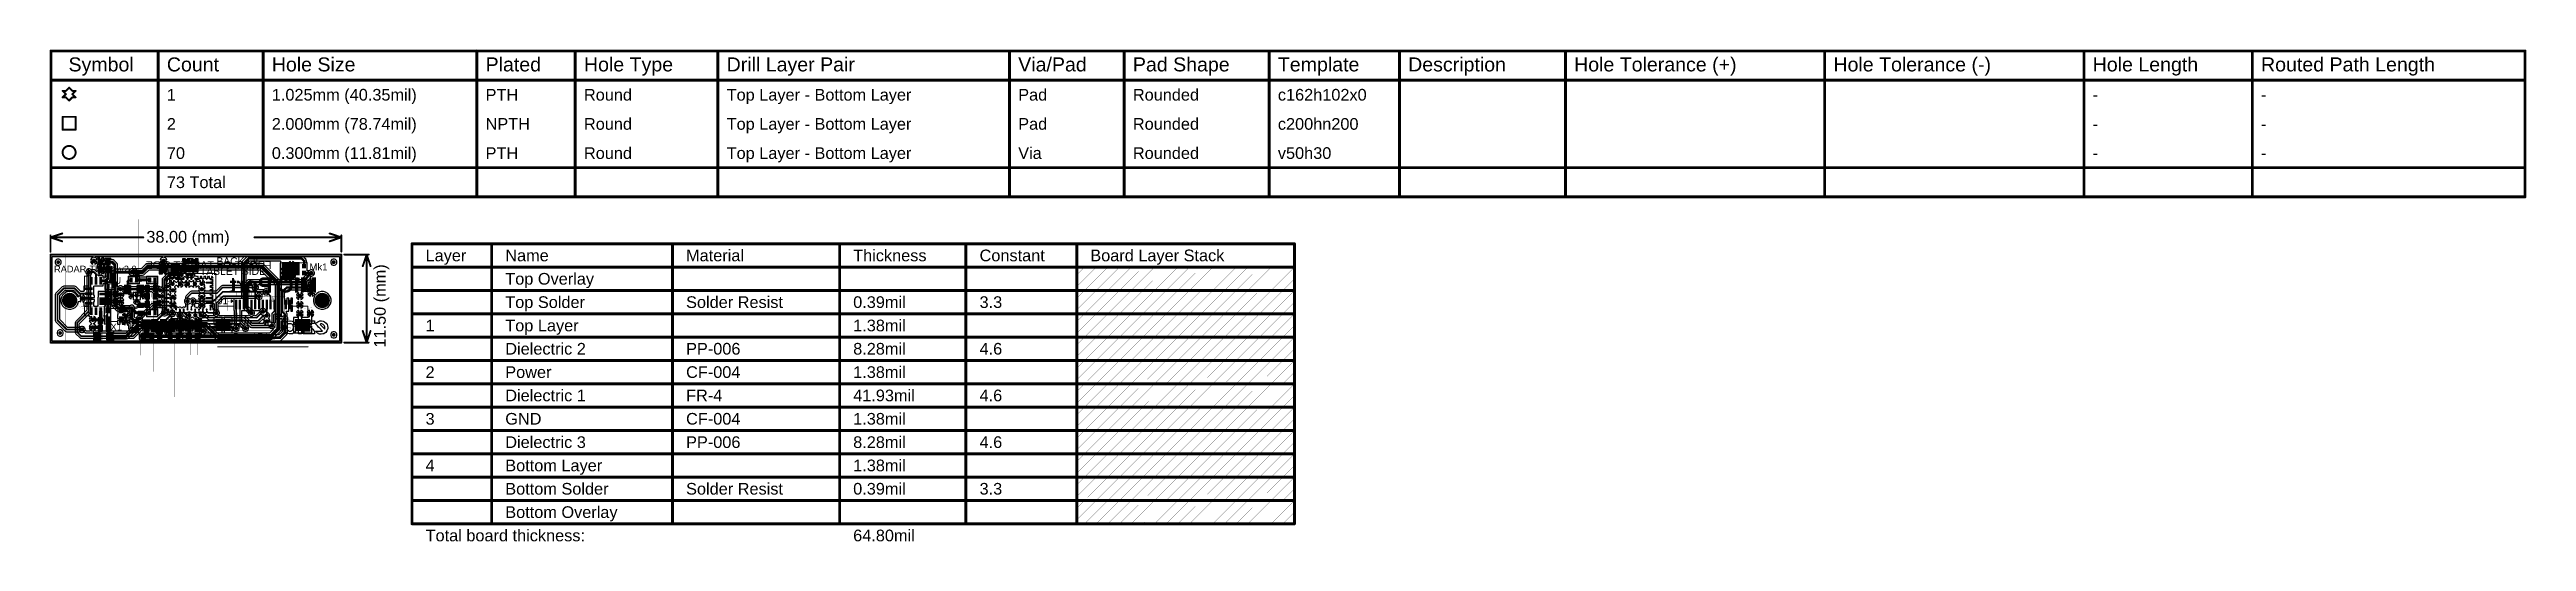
# Model space of a CAD drawing. Header units: inches. Extents: x 0 to 323, y -26 to 38.
import ezdxf

# ---------------------------------------------------------------- set-up
doc = ezdxf.new("R2010")
doc.units = ezdxf.units.IN
for name, color, linetype in [('Board Outline', 216, 'Continuous'), ('Bottom Layer', 5, 'Continuous'), ('Bottom Overlay', 54, 'Continuous'), ('Bottom Paste', 16, 'Continuous'), ('Bottom Solder', 6, 'Continuous'), ('Dimension', 6, 'Continuous'), ('Drill Drawing', 1, 'Continuous'), ('Fabrication', 56, 'Continuous'), ('GND', 76, 'Continuous'), ('Mechanical 3', 76, 'Continuous'), ('Multi-Layer', 9, 'Continuous'), ('Pad Holes', 156, 'Continuous'), ('Power', 16, 'Continuous'), ('Top Layer', 1, 'Continuous'), ('Top Overlay', 2, 'Continuous'), ('Top Paste', 8, 'Continuous'), ('Top Solder', 216, 'Continuous'), ('Via Holes', 16, 'Continuous')]:
    doc.layers.add(name, color=color, linetype=linetype)
doc.styles.add('Arial', font='', dxfattribs={"height": 0.2})
doc.styles.add('Arial_Bold', font='', dxfattribs={"height": 0.2})
doc.styles.get('Arial').set_extended_font_data('Arial')
doc.styles.get('Arial_Bold').set_extended_font_data('Arial', bold=True)

msp = doc.modelspace()

# ---------------------------------------------------------------- texts
at = {"layer": 'Bottom Overlay', "style": 'Arial', "text_generation_flag": 2}
for s, height, p in [('FRONT OF TABLET SIDE', 1, (28.88, 9.63)), ('U2', 0.9, (9.23, 7.65)), ('U1', 0.9, (18.35, 2.45))]:
    msp.add_text(s, height=height, dxfattribs=at).set_placement(p)
at = {"layer": 'Bottom Overlay', "style": 'Arial_Bold', "text_generation_flag": 2}
msp.add_text('MIC Port', height=2, rotation=360, dxfattribs=at).set_placement((34.87, 6.53))
at = {"layer": 'Dimension', "style": 'Arial'}
msp.add_text('38.00 (mm)', height=1.524, dxfattribs=at).set_placement((12.52, 13.06))
msp.add_text('11.50 (mm)', height=1.524, rotation=90, dxfattribs=at).set_placement((43.79, -0.66))
at = {"layer": 'Drill Drawing', "style": 'Arial'}
for s, height, p in [('Symbol', 1.829, (2.35, 35.42)), ('Count', 1.829, (15.2, 35.42)), ('Hole Size', 1.829, (28.91, 35.42)), ('Plated', 1.829, (56.84, 35.42)), ('Hole Type', 1.829, (69.69, 35.42)), ('Drill Layer Pair', 1.8288, (88.33, 35.42)), ('Via/Pad', 1.829, (126.42, 35.42)), ('Pad Shape', 1.829, (141.4, 35.42)), ('Template', 1.829, (160.34, 35.42)), ('Description', 1.8288, (177.36, 35.42)), ('Hole Tolerance (+)', 1.8288, (199.04, 35.42)), ('Hole Tolerance (-)', 1.8288, (232.92, 35.42)), ('Hole Length', 1.8288, (266.79, 35.42)), ('Routed Path Length', 1.8288, (288.78, 35.42)), ('1', 1.52, (15.2, 31.61)), ('1.025mm (40.35mil)', 1.524, (28.91, 31.61)), ('PTH', 1.524, (56.84, 31.61)), ('Round', 1.524, (69.69, 31.61)), ('Top Layer - Bottom Layer', 1.524, (88.33, 31.61)), ('Pad', 1.524, (126.42, 31.61)), ('Rounded', 1.524, (141.4, 31.61)), ('c162h102x0', 1.524, (160.34, 31.61)), ('2', 1.52, (15.2, 27.8)), ('2.000mm (78.74mil)', 1.524, (28.91, 27.8)), ('NPTH', 1.524, (56.84, 27.8)), ('Round', 1.524, (69.69, 27.8)), ('Top Layer - Bottom Layer', 1.524, (88.33, 27.8)), ('Pad', 1.524, (126.42, 27.8)), ('Rounded', 1.524, (141.4, 27.8)), ('c200hn200', 1.524, (160.34, 27.8)), ('-', 1.52, (266.79, 31.61)), ('-', 1.52, (288.78, 31.61)), ('-', 1.52, (266.79, 27.8)), ('-', 1.52, (288.78, 27.8)), ('70', 1.524, (15.2, 23.99)), ('0.300mm (11.81mil)', 1.524, (28.91, 23.99)), ('PTH', 1.524, (56.84, 23.99)), ('Round', 1.524, (69.69, 23.99)), ('Top Layer - Bottom Layer', 1.524, (88.33, 23.99)), ('Via', 1.524, (126.42, 23.99)), ('Rounded', 1.524, (141.4, 23.99)), ('v50h30', 1.524, (160.34, 23.99)), ('-', 1.52, (266.79, 23.99)), ('-', 1.52, (288.78, 23.99)), ('73 Total', 1.524, (15.2, 20.18))]:
    msp.add_text(s, height=height, dxfattribs=at).set_placement(p)
at = {"layer": 'Fabrication', "style": 'Arial'}
for s, height, p in [('Layer', 1.524, (49, 10.62)), ('Name', 1.524, (59.41, 10.62)), ('Material', 1.524, (83.03, 10.62)), ('Thickness', 1.524, (104.86, 10.62)), ('Constant', 1.524, (121.37, 10.62)), ('Board Layer Stack', 1.524, (135.84, 10.62)), ('Top Overlay', 1.524, (59.41, 7.57)), ('Top Solder', 1.524, (59.41, 4.52)), ('Solder Resist', 1.524, (83.03, 4.52)), ('0.39mil', 1.524, (104.86, 4.52)), ('3.3', 1.524, (121.37, 4.52)), ('1', 1.52, (49, 1.47)), ('Top Layer', 1.524, (59.41, 1.47)), ('Dielectric 2', 1.524, (59.41, -1.57)), ('8.28mil', 1.524, (104.86, -1.57)), ('1.38mil', 1.524, (104.86, 1.47)), ('2', 1.52, (49, -4.62)), ('Power', 1.524, (59.41, -4.62)), ('CF-004', 1.524, (83.03, -4.62)), ('PP-006', 1.524, (83.03, -1.57)), ('1.38mil', 1.524, (104.86, -4.62)), ('4.6', 1.524, (121.37, -1.57)), ('Dielectric 1', 1.524, (59.41, -7.67)), ('FR-4', 1.524, (83.03, -7.67)), ('41.93mil', 1.524, (104.86, -7.67)), ('4.6', 1.524, (121.37, -7.67)), ('3', 1.52, (49, -10.72)), ('GND', 1.524, (59.41, -10.72)), ('CF-004', 1.524, (83.03, -10.72)), ('1.38mil', 1.524, (104.86, -10.72)), ('Dielectric 3', 1.524, (59.41, -13.77)), ('PP-006', 1.524, (83.03, -13.77)), ('8.28mil', 1.524, (104.86, -13.77)), ('4.6', 1.524, (121.37, -13.77)), ('4', 1.52, (49, -16.81)), ('Bottom Layer', 1.524, (59.41, -16.81)), ('1.38mil', 1.524, (104.86, -16.81)), ('Bottom Solder', 1.524, (59.41, -19.86)), ('Solder Resist', 1.524, (83.03, -19.86)), ('0.39mil', 1.524, (104.86, -19.86)), ('3.3', 1.524, (121.37, -19.86)), ('Bottom Overlay', 1.524, (59.41, -22.91)), ('Total board thickness:', 1.524, (49, -25.96)), ('64.80mil', 1.524, (104.86, -25.96))]:
    msp.add_text(s, height=height, dxfattribs=at).set_placement(p)
at = {"layer": 'Top Overlay', "style": 'Arial'}
for s, height, p in [('RADAR-Therm-v2.0', 0.8636, (0.46, 9.17)), ('TABLET SIDE', 0.9652, (19.53, 8.84)), ('BACK OF', 0.965, (21.67, 10.16)), ('Mk1', 0.9, (33.82, 9.43)), ('J1', 0.899, (21.85, 5.01)), ('X1', 0.9, (7.82, 1.59))]:
    msp.add_text(s, height=height, dxfattribs=at).set_placement(p)

# ---------------------------------------------------------------- blocks, each defined once
blk = doc.blocks.new('PAJ7620U2_B_1')
at = {"layer": 'Bottom Layer'}
for points in [[(-1.49, 0.43), (-2.49, 0.43), (-2.49, 0.79), (-1.49, 0.79)], [(-1.49, -0.18), (-2.49, -0.18), (-2.49, 0.18), (-1.49, 0.18)], [(-0.77, 1.42), (-0.77, 0.42), (-1.12, 0.42), (-1.12, 1.42)], [(-0.14, 1.42), (-0.14, 0.42), (-0.49, 0.42), (-0.49, 1.42)], [(0.5, 1.42), (0.5, 0.42), (0.15, 0.42), (0.15, 1.42)], [(1.13, 1.42), (1.13, 0.42), (0.78, 0.42), (0.78, 1.42)], [(2.49, 0.43), (1.49, 0.43), (1.49, 0.79), (2.49, 0.79)], [(2.49, -0.18), (1.49, -0.18), (1.49, 0.18), (2.49, 0.18)], [(-1.49, -0.79), (-2.49, -0.79), (-2.49, -0.43), (-1.49, -0.43)], [(-1.16, -1.42), (-1.16, -0.42), (-0.81, -0.42), (-0.81, -1.42)], [(-0.52, -1.42), (-0.52, -0.42), (-0.17, -0.42), (-0.17, -1.42)], [(0.11, -1.42), (0.11, -0.42), (0.46, -0.42), (0.46, -1.42)], [(2.49, -0.79), (1.49, -0.79), (1.49, -0.43), (2.49, -0.43)]]:
    blk.add_hatch(color=5, dxfattribs=at).paths.add_polyline_path(points)
at = {"layer": 'Bottom Paste'}
for points in [[(-1.49, 0.43), (-2.49, 0.43), (-2.49, 0.79), (-1.49, 0.79)], [(-1.49, -0.18), (-2.49, -0.18), (-2.49, 0.18), (-1.49, 0.18)], [(-0.77, 1.42), (-0.77, 0.42), (-1.12, 0.42), (-1.12, 1.42)], [(-0.14, 1.42), (-0.14, 0.42), (-0.49, 0.42), (-0.49, 1.42)], [(0.5, 1.42), (0.5, 0.42), (0.15, 0.42), (0.15, 1.42)], [(1.13, 1.42), (1.13, 0.42), (0.78, 0.42), (0.78, 1.42)], [(2.49, 0.43), (1.49, 0.43), (1.49, 0.79), (2.49, 0.79)], [(2.49, -0.18), (1.49, -0.18), (1.49, 0.18), (2.49, 0.18)], [(-1.49, -0.79), (-2.49, -0.79), (-2.49, -0.43), (-1.49, -0.43)], [(-1.16, -1.42), (-1.16, -0.42), (-0.81, -0.42), (-0.81, -1.42)], [(-0.52, -1.42), (-0.52, -0.42), (-0.17, -0.42), (-0.17, -1.42)], [(0.11, -1.42), (0.11, -0.42), (0.46, -0.42), (0.46, -1.42)], [(2.49, -0.79), (1.49, -0.79), (1.49, -0.43), (2.49, -0.43)]]:
    blk.add_hatch(color=16, dxfattribs=at).paths.add_polyline_path(points)
at = {"layer": 'Bottom Solder'}
for points in [[(-1.49, 0.43), (-2.49, 0.43), (-2.49, 0.79), (-1.49, 0.79)], [(-1.49, -0.18), (-2.49, -0.18), (-2.49, 0.18), (-1.49, 0.18)], [(-0.77, 1.42), (-0.77, 0.42), (-1.12, 0.42), (-1.12, 1.42)], [(-0.14, 1.42), (-0.14, 0.42), (-0.49, 0.42), (-0.49, 1.42)], [(0.5, 1.42), (0.5, 0.42), (0.15, 0.42), (0.15, 1.42)], [(1.13, 1.42), (1.13, 0.42), (0.78, 0.42), (0.78, 1.42)], [(2.49, 0.43), (1.49, 0.43), (1.49, 0.79), (2.49, 0.79)], [(2.49, -0.18), (1.49, -0.18), (1.49, 0.18), (2.49, 0.18)], [(-1.49, -0.79), (-2.49, -0.79), (-2.49, -0.43), (-1.49, -0.43)], [(-1.16, -1.42), (-1.16, -0.42), (-0.81, -0.42), (-0.81, -1.42)], [(-0.52, -1.42), (-0.52, -0.42), (-0.17, -0.42), (-0.17, -1.42)], [(0.11, -1.42), (0.11, -0.42), (0.46, -0.42), (0.46, -1.42)], [(2.49, -0.79), (1.49, -0.79), (1.49, -0.43), (2.49, -0.43)]]:
    blk.add_hatch(color=6, dxfattribs=at).paths.add_polyline_path(points)
at = {"layer": 'Bottom Overlay', "const_width": 0.127}
for points in [[(-2.6, 1.5), (-1.42, 1.5)], [(-2.6, 1.5), (-2.6, 0.98)], [(0.71, 1.5), (2.6, 1.5)], [(2.6, 1.5), (2.6, 0.98)], [(-2.6, -0.98), (-2.6, -1.5)], [(-2.6, -1.5), (-1.42, -1.5)], [(0.71, -1.5), (2.6, -1.5)], [(2.6, -0.98), (2.6, -1.5)], [(2.79, -0.48), (2.67, -0.61)], [(2.67, -0.61), (2.79, -0.74)], [(2.79, -0.48), (2.79, -0.74)]]:
    blk.add_lwpolyline(points, dxfattribs=at)
at = {"layer": 'Bottom Overlay', "const_width": 0.0635}
for points in [[(-2.63, 1.5, 1), (-2.57, 1.5, 1)], [(-2.63, 1.5, 1), (-2.57, 1.5, 1)], [(-2.63, 0.98, 1), (-2.57, 0.98, 1)], [(-1.45, 1.5, 1), (-1.39, 1.5, 1)], [(0.68, 1.5, 1), (0.74, 1.5, 1)], [(2.57, 1.5, 1), (2.63, 1.5, 1)], [(2.57, 1.5, 1), (2.63, 1.5, 1)], [(2.57, 0.98, 1), (2.63, 0.98, 1)], [(-2.63, -0.98, 1), (-2.57, -0.98, 1)], [(-2.63, -1.5, 1), (-2.57, -1.5, 1)], [(-2.63, -1.5, 1), (-2.57, -1.5, 1)], [(-1.45, -1.5, 1), (-1.39, -1.5, 1)], [(0.68, -1.5, 1), (0.74, -1.5, 1)], [(2.57, -0.98, 1), (2.63, -0.98, 1)], [(2.57, -1.5, 1), (2.63, -1.5, 1)], [(2.57, -1.5, 1), (2.63, -1.5, 1)], [(2.64, -0.61, 1), (2.7, -0.61, 1)], [(2.64, -0.61, 1), (2.7, -0.61, 1)], [(2.76, -0.48, 1), (2.83, -0.48, 1)], [(2.76, -0.48, 1), (2.83, -0.48, 1)], [(2.76, -0.74, 1), (2.83, -0.74, 1)], [(2.76, -0.74, 1), (2.83, -0.74, 1)]]:
    blk.add_lwpolyline(points, format="xyb", close=True, dxfattribs=at)
blk = doc.blocks.new('ICS_43434_2')
at = {"layer": 'Bottom Solder'}
h = blk.add_hatch(color=6, dxfattribs=at)
edge = h.paths.add_edge_path()
edge.add_arc((0, -0.7), 0.512, 0, 360)
at = {"layer": 'GND'}
h = blk.add_hatch(color=76, dxfattribs=at)
edge = h.paths.add_edge_path()
edge.add_arc((0, -0.7), 0.813, 0, 360)
at = {"layer": 'Pad Holes'}
h = blk.add_hatch(color=7, dxfattribs=at)
edge = h.paths.add_edge_path()
edge.add_arc((0, -0.7), 0.512, 0, 360)
at = {"layer": 'Power'}
h = blk.add_hatch(color=16, dxfattribs=at)
edge = h.paths.add_edge_path()
edge.add_arc((0, -0.7), 0.813, 0, 360)
at = {"layer": 'Top Layer'}
for points in [[(-1.2, 1.63), (-0.6, 1.63), (-0.6, 1.11), (-1.2, 1.11)], [(-1.2, 0.81), (-0.6, 0.81), (-0.6, 0.29), (-1.2, 0.29)], [(-0.3, 1.63), (0.3, 1.63), (0.3, 1.11), (-0.3, 1.11)], [(0.6, 1.63), (1.2, 1.63), (1.2, 1.11), (0.6, 1.11)], [(0.6, 0.81), (1.2, 0.81), (1.2, 0.29), (0.6, 0.29)], [(-0.07, -1.32), (0.03, -1.32), (0.03, -1.42), (-0.07, -1.42)]]:
    blk.add_hatch(color=1, dxfattribs=at).paths.add_polyline_path(points)
h = blk.add_hatch(color=1, dxfattribs=at)
edge = h.paths.add_edge_path()
edge.add_arc((0, -0.7), 0.813, 0, 360)
at = {"layer": 'Top Paste'}
for points in [[(-1.15, 1.58), (-0.65, 1.58), (-0.65, 1.16), (-1.15, 1.16)], [(-1.15, 0.76), (-0.65, 0.76), (-0.65, 0.34), (-1.15, 0.34)], [(-0.25, 1.58), (0.25, 1.58), (0.25, 1.16), (-0.25, 1.16)], [(0.65, 1.58), (1.15, 1.58), (1.15, 1.16), (0.65, 1.16)], [(0.65, 0.76), (1.15, 0.76), (1.15, 0.34), (0.65, 0.34)]]:
    blk.add_hatch(color=8, dxfattribs=at).paths.add_polyline_path(points)
at = {"layer": 'Top Solder'}
for points in [[(-1.2, 1.63), (-0.6, 1.63), (-0.6, 1.11), (-1.2, 1.11)], [(-1.2, 0.81), (-0.6, 0.81), (-0.6, 0.29), (-1.2, 0.29)], [(-0.3, 1.63), (0.3, 1.63), (0.3, 1.11), (-0.3, 1.11)], [(0.6, 1.63), (1.2, 1.63), (1.2, 1.11), (0.6, 1.11)], [(0.6, 0.81), (1.2, 0.81), (1.2, 0.29), (0.6, 0.29)]]:
    blk.add_hatch(color=216, dxfattribs=at).paths.add_polyline_path(points)
h = blk.add_hatch(color=216, dxfattribs=at)
edge = h.paths.add_edge_path()
edge.add_arc((0, -0.7), 0.512, 0, 360)
at = {"layer": 'Top Overlay', "const_width": 0.127}
for points in [[(-1.47, 1.37), (-1.6, 1.5)], [(-1.6, 1.24), (-1.6, 1.5)], [(-1.6, 1.24), (-1.47, 1.37)], [(1.33, 1.76), (-1.33, 1.76)], [(-1.33, -1.74), (-1.33, 1.76)], [(1.33, -1.74), (1.33, 1.76)], [(1.33, -1.74), (-1.33, -1.74)]]:
    blk.add_lwpolyline(points, dxfattribs=at)
at = {"layer": 'Top Overlay', "const_width": 0.0635}
for points in [[(-1.63, 1.5, 1), (-1.57, 1.5, 1)], [(-1.63, 1.5, 1), (-1.57, 1.5, 1)], [(-1.63, 1.24, 1), (-1.57, 1.24, 1)], [(-1.63, 1.24, 1), (-1.57, 1.24, 1)], [(-1.5, 1.37, 1), (-1.44, 1.37, 1)], [(-1.5, 1.37, 1), (-1.44, 1.37, 1)], [(-1.36, 1.76, 1), (-1.29, 1.76, 1)], [(-1.36, 1.76, 1), (-1.29, 1.76, 1)], [(1.29, 1.76, 1), (1.36, 1.76, 1)], [(1.29, 1.76, 1), (1.36, 1.76, 1)], [(-1.36, -1.74, 1), (-1.29, -1.74, 1)], [(-1.36, -1.74, 1), (-1.29, -1.74, 1)], [(1.29, -1.74, 1), (1.36, -1.74, 1)], [(1.29, -1.74, 1), (1.36, -1.74, 1)]]:
    blk.add_lwpolyline(points, format="xyb", close=True, dxfattribs=at)
blk = doc.blocks.new('C___0402_B_3')
at = {"layer": 'Bottom Layer'}
for points in [[(-0.24, 0.32), (-0.24, -0.32), (-0.7, -0.32), (-0.7, 0.32)], [(0.7, 0.32), (0.7, -0.32), (0.24, -0.32), (0.24, 0.32)]]:
    blk.add_hatch(color=5, dxfattribs=at).paths.add_polyline_path(points)
at = {"layer": 'Bottom Paste'}
for points in [[(-0.24, 0.32), (-0.24, -0.32), (-0.7, -0.32), (-0.7, 0.32)], [(0.7, 0.32), (0.7, -0.32), (0.24, -0.32), (0.24, 0.32)]]:
    blk.add_hatch(color=16, dxfattribs=at).paths.add_polyline_path(points)
at = {"layer": 'Bottom Solder'}
for points in [[(-0.18, 0.38), (-0.18, -0.38), (-0.76, -0.38), (-0.76, 0.38)], [(0.76, 0.38), (0.76, -0.38), (0.18, -0.38), (0.18, 0.38)]]:
    blk.add_hatch(color=6, dxfattribs=at).paths.add_polyline_path(points)
at = {"layer": 'Bottom Overlay', "const_width": 0.127}
for points in [[(-0.79, 0.41), (-0.79, -0.41)], [(-0.28, 0.41), (-0.79, 0.41)], [(0.79, 0.41), (0.28, 0.41)], [(0.79, 0.41), (0.79, -0.41)], [(-0.28, -0.41), (-0.79, -0.41)], [(0.79, -0.41), (0.28, -0.41)]]:
    blk.add_lwpolyline(points, dxfattribs=at)
at = {"layer": 'Bottom Overlay', "const_width": 0.0635}
for points in [[(-0.82, 0.41, 1), (-0.76, 0.41, 1)], [(-0.82, 0.41, 1), (-0.76, 0.41, 1)], [(-0.31, 0.41, 1), (-0.25, 0.41, 1)], [(0.25, 0.41, 1), (0.31, 0.41, 1)], [(0.76, 0.41, 1), (0.82, 0.41, 1)], [(0.76, 0.41, 1), (0.82, 0.41, 1)], [(-0.82, -0.41, 1), (-0.76, -0.41, 1)], [(-0.82, -0.41, 1), (-0.76, -0.41, 1)], [(-0.31, -0.41, 1), (-0.25, -0.41, 1)], [(0.25, -0.41, 1), (0.31, -0.41, 1)], [(0.76, -0.41, 1), (0.82, -0.41, 1)], [(0.76, -0.41, 1), (0.82, -0.41, 1)]]:
    blk.add_lwpolyline(points, format="xyb", close=True, dxfattribs=at)
blk = doc.blocks.new('C___0402_B_4')
at = {"layer": 'Bottom Layer'}
for points in [[(-0.24, 0.32), (-0.24, -0.32), (-0.7, -0.32), (-0.7, 0.32)], [(0.7, 0.32), (0.7, -0.32), (0.24, -0.32), (0.24, 0.32)]]:
    blk.add_hatch(color=5, dxfattribs=at).paths.add_polyline_path(points)
at = {"layer": 'Bottom Paste'}
for points in [[(-0.24, 0.32), (-0.24, -0.32), (-0.7, -0.32), (-0.7, 0.32)], [(0.7, 0.32), (0.7, -0.32), (0.24, -0.32), (0.24, 0.32)]]:
    blk.add_hatch(color=16, dxfattribs=at).paths.add_polyline_path(points)
at = {"layer": 'Bottom Solder'}
for points in [[(-0.18, 0.38), (-0.18, -0.38), (-0.76, -0.38), (-0.76, 0.38)], [(0.76, 0.38), (0.76, -0.38), (0.18, -0.38), (0.18, 0.38)]]:
    blk.add_hatch(color=6, dxfattribs=at).paths.add_polyline_path(points)
at = {"layer": 'Bottom Overlay', "const_width": 0.127}
for points in [[(-0.79, 0.41), (-0.79, -0.41)], [(-0.28, 0.41), (-0.79, 0.41)], [(0.79, 0.41), (0.28, 0.41)], [(0.79, 0.41), (0.79, -0.41)], [(-0.28, -0.41), (-0.79, -0.41)], [(0.79, -0.41), (0.28, -0.41)]]:
    blk.add_lwpolyline(points, dxfattribs=at)
at = {"layer": 'Bottom Overlay', "const_width": 0.0635}
for points in [[(-0.82, 0.41, 1), (-0.76, 0.41, 1)], [(-0.82, 0.41, 1), (-0.76, 0.41, 1)], [(-0.31, 0.41, 1), (-0.25, 0.41, 1)], [(0.25, 0.41, 1), (0.31, 0.41, 1)], [(0.76, 0.41, 1), (0.82, 0.41, 1)], [(0.76, 0.41, 1), (0.82, 0.41, 1)], [(-0.82, -0.41, 1), (-0.76, -0.41, 1)], [(-0.82, -0.41, 1), (-0.76, -0.41, 1)], [(-0.31, -0.41, 1), (-0.25, -0.41, 1)], [(0.25, -0.41, 1), (0.31, -0.41, 1)], [(0.76, -0.41, 1), (0.82, -0.41, 1)], [(0.76, -0.41, 1), (0.82, -0.41, 1)]]:
    blk.add_lwpolyline(points, format="xyb", close=True, dxfattribs=at)
blk = doc.blocks.new('C___0402_5')
at = {"layer": 'Top Layer'}
for points in [[(-0.7, -0.32), (-0.7, 0.32), (-0.24, 0.32), (-0.24, -0.32)], [(0.24, -0.32), (0.24, 0.32), (0.7, 0.32), (0.7, -0.32)]]:
    blk.add_hatch(color=1, dxfattribs=at).paths.add_polyline_path(points)
at = {"layer": 'Top Paste'}
for points in [[(-0.7, -0.32), (-0.7, 0.32), (-0.24, 0.32), (-0.24, -0.32)], [(0.24, -0.32), (0.24, 0.32), (0.7, 0.32), (0.7, -0.32)]]:
    blk.add_hatch(color=8, dxfattribs=at).paths.add_polyline_path(points)
at = {"layer": 'Top Solder'}
for points in [[(-0.76, -0.38), (-0.76, 0.38), (-0.18, 0.38), (-0.18, -0.38)], [(0.18, -0.38), (0.18, 0.38), (0.76, 0.38), (0.76, -0.38)]]:
    blk.add_hatch(color=216, dxfattribs=at).paths.add_polyline_path(points)
at = {"layer": 'Top Overlay', "const_width": 0.127}
for points in [[(-0.79, -0.41), (-0.79, 0.41)], [(-0.79, 0.41), (-0.28, 0.41)], [(0.28, 0.41), (0.79, 0.41)], [(0.79, -0.41), (0.79, 0.41)], [(-0.79, -0.41), (-0.28, -0.41)], [(0.28, -0.41), (0.79, -0.41)]]:
    blk.add_lwpolyline(points, dxfattribs=at)
at = {"layer": 'Top Overlay', "const_width": 0.0635}
for points in [[(-0.82, 0.41, 1), (-0.76, 0.41, 1)], [(-0.82, 0.41, 1), (-0.76, 0.41, 1)], [(-0.31, 0.41, 1), (-0.25, 0.41, 1)], [(0.25, 0.41, 1), (0.31, 0.41, 1)], [(0.76, 0.41, 1), (0.82, 0.41, 1)], [(0.76, 0.41, 1), (0.82, 0.41, 1)], [(-0.82, -0.41, 1), (-0.76, -0.41, 1)], [(-0.82, -0.41, 1), (-0.76, -0.41, 1)], [(-0.31, -0.41, 1), (-0.25, -0.41, 1)], [(0.25, -0.41, 1), (0.31, -0.41, 1)], [(0.76, -0.41, 1), (0.82, -0.41, 1)], [(0.76, -0.41, 1), (0.82, -0.41, 1)]]:
    blk.add_lwpolyline(points, format="xyb", close=True, dxfattribs=at)
blk = doc.blocks.new('C___0402_B_6')
at = {"layer": 'Bottom Layer'}
for points in [[(-0.24, 0.32), (-0.24, -0.32), (-0.7, -0.32), (-0.7, 0.32)], [(0.7, 0.32), (0.7, -0.32), (0.24, -0.32), (0.24, 0.32)]]:
    blk.add_hatch(color=5, dxfattribs=at).paths.add_polyline_path(points)
at = {"layer": 'Bottom Paste'}
for points in [[(-0.24, 0.32), (-0.24, -0.32), (-0.7, -0.32), (-0.7, 0.32)], [(0.7, 0.32), (0.7, -0.32), (0.24, -0.32), (0.24, 0.32)]]:
    blk.add_hatch(color=16, dxfattribs=at).paths.add_polyline_path(points)
at = {"layer": 'Bottom Solder'}
for points in [[(-0.18, 0.38), (-0.18, -0.38), (-0.76, -0.38), (-0.76, 0.38)], [(0.76, 0.38), (0.76, -0.38), (0.18, -0.38), (0.18, 0.38)]]:
    blk.add_hatch(color=6, dxfattribs=at).paths.add_polyline_path(points)
at = {"layer": 'Bottom Overlay', "const_width": 0.127}
for points in [[(-0.79, -0.41), (-0.79, 0.41)], [(-0.79, 0.41), (-0.28, 0.41)], [(0.28, 0.41), (0.79, 0.41)], [(0.79, -0.41), (0.79, 0.41)], [(-0.79, -0.41), (-0.28, -0.41)], [(0.28, -0.41), (0.79, -0.41)]]:
    blk.add_lwpolyline(points, dxfattribs=at)
at = {"layer": 'Bottom Overlay', "const_width": 0.0635}
for points in [[(-0.82, 0.41, 1), (-0.76, 0.41, 1)], [(-0.82, 0.41, 1), (-0.76, 0.41, 1)], [(-0.31, 0.41, 1), (-0.25, 0.41, 1)], [(0.25, 0.41, 1), (0.31, 0.41, 1)], [(0.76, 0.41, 1), (0.82, 0.41, 1)], [(0.76, 0.41, 1), (0.82, 0.41, 1)], [(-0.82, -0.41, 1), (-0.76, -0.41, 1)], [(-0.82, -0.41, 1), (-0.76, -0.41, 1)], [(-0.31, -0.41, 1), (-0.25, -0.41, 1)], [(0.25, -0.41, 1), (0.31, -0.41, 1)], [(0.76, -0.41, 1), (0.82, -0.41, 1)], [(0.76, -0.41, 1), (0.82, -0.41, 1)]]:
    blk.add_lwpolyline(points, format="xyb", close=True, dxfattribs=at)
blk = doc.blocks.new('C___0402_B_7')
at = {"layer": 'Bottom Layer'}
for points in [[(-0.24, 0.32), (-0.24, -0.32), (-0.7, -0.32), (-0.7, 0.32)], [(0.7, 0.32), (0.7, -0.32), (0.24, -0.32), (0.24, 0.32)]]:
    blk.add_hatch(color=5, dxfattribs=at).paths.add_polyline_path(points)
at = {"layer": 'Bottom Paste'}
for points in [[(-0.24, 0.32), (-0.24, -0.32), (-0.7, -0.32), (-0.7, 0.32)], [(0.7, 0.32), (0.7, -0.32), (0.24, -0.32), (0.24, 0.32)]]:
    blk.add_hatch(color=16, dxfattribs=at).paths.add_polyline_path(points)
at = {"layer": 'Bottom Solder'}
for points in [[(-0.18, 0.38), (-0.18, -0.38), (-0.76, -0.38), (-0.76, 0.38)], [(0.76, 0.38), (0.76, -0.38), (0.18, -0.38), (0.18, 0.38)]]:
    blk.add_hatch(color=6, dxfattribs=at).paths.add_polyline_path(points)
at = {"layer": 'Bottom Overlay', "const_width": 0.127}
for points in [[(-0.79, -0.41), (-0.79, 0.41)], [(-0.79, 0.41), (-0.28, 0.41)], [(0.28, 0.41), (0.79, 0.41)], [(0.79, -0.41), (0.79, 0.41)], [(-0.79, -0.41), (-0.28, -0.41)], [(0.28, -0.41), (0.79, -0.41)]]:
    blk.add_lwpolyline(points, dxfattribs=at)
at = {"layer": 'Bottom Overlay', "const_width": 0.0635}
for points in [[(-0.82, 0.41, 1), (-0.76, 0.41, 1)], [(-0.82, 0.41, 1), (-0.76, 0.41, 1)], [(-0.31, 0.41, 1), (-0.25, 0.41, 1)], [(0.25, 0.41, 1), (0.31, 0.41, 1)], [(0.76, 0.41, 1), (0.82, 0.41, 1)], [(0.76, 0.41, 1), (0.82, 0.41, 1)], [(-0.82, -0.41, 1), (-0.76, -0.41, 1)], [(-0.82, -0.41, 1), (-0.76, -0.41, 1)], [(-0.31, -0.41, 1), (-0.25, -0.41, 1)], [(0.25, -0.41, 1), (0.31, -0.41, 1)], [(0.76, -0.41, 1), (0.82, -0.41, 1)], [(0.76, -0.41, 1), (0.82, -0.41, 1)]]:
    blk.add_lwpolyline(points, format="xyb", close=True, dxfattribs=at)
blk = doc.blocks.new('C___0603_B_8')
at = {"layer": 'Bottom Layer'}
for points in [[(-1.14, -0.44), (-1.14, 0.44), (-0.38, 0.44), (-0.38, -0.44)], [(0.38, -0.44), (0.38, 0.44), (1.14, 0.44), (1.14, -0.44)]]:
    blk.add_hatch(color=5, dxfattribs=at).paths.add_polyline_path(points)
at = {"layer": 'Bottom Paste'}
for points in [[(-1.14, -0.44), (-1.14, 0.44), (-0.38, 0.44), (-0.38, -0.44)], [(0.38, -0.44), (0.38, 0.44), (1.14, 0.44), (1.14, -0.44)]]:
    blk.add_hatch(color=16, dxfattribs=at).paths.add_polyline_path(points)
at = {"layer": 'Bottom Solder'}
for points in [[(-1.2, -0.5), (-1.2, 0.5), (-0.32, 0.5), (-0.32, -0.5)], [(0.32, -0.5), (0.32, 0.5), (1.2, 0.5), (1.2, -0.5)]]:
    blk.add_hatch(color=6, dxfattribs=at).paths.add_polyline_path(points)
at = {"layer": 'Bottom Overlay', "const_width": 0.127}
for points in [[(-1.24, -0.53), (-1.24, 0.53)], [(-1.24, 0.53), (-0.46, 0.53)], [(0.46, 0.53), (1.24, 0.53)], [(1.24, -0.53), (1.24, 0.53)], [(-1.24, -0.53), (-0.46, -0.53)], [(0.46, -0.53), (1.24, -0.53)]]:
    blk.add_lwpolyline(points, dxfattribs=at)
at = {"layer": 'Bottom Overlay', "const_width": 0.0635}
for points in [[(-1.28, 0.53, 1), (-1.21, 0.53, 1)], [(-1.28, 0.53, 1), (-1.21, 0.53, 1)], [(-0.49, 0.53, 1), (-0.43, 0.53, 1)], [(0.43, 0.53, 1), (0.49, 0.53, 1)], [(1.21, 0.53, 1), (1.28, 0.53, 1)], [(1.21, 0.53, 1), (1.28, 0.53, 1)], [(-1.28, -0.53, 1), (-1.21, -0.53, 1)], [(-1.28, -0.53, 1), (-1.21, -0.53, 1)], [(-0.49, -0.53, 1), (-0.43, -0.53, 1)], [(0.43, -0.53, 1), (0.49, -0.53, 1)], [(1.21, -0.53, 1), (1.28, -0.53, 1)], [(1.21, -0.53, 1), (1.28, -0.53, 1)]]:
    blk.add_lwpolyline(points, format="xyb", close=True, dxfattribs=at)
blk = doc.blocks.new('C___0402_9')
at = {"layer": 'Top Layer'}
for points in [[(-0.7, -0.32), (-0.7, 0.32), (-0.24, 0.32), (-0.24, -0.32)], [(0.24, -0.32), (0.24, 0.32), (0.7, 0.32), (0.7, -0.32)]]:
    blk.add_hatch(color=1, dxfattribs=at).paths.add_polyline_path(points)
at = {"layer": 'Top Paste'}
for points in [[(-0.7, -0.32), (-0.7, 0.32), (-0.24, 0.32), (-0.24, -0.32)], [(0.24, -0.32), (0.24, 0.32), (0.7, 0.32), (0.7, -0.32)]]:
    blk.add_hatch(color=8, dxfattribs=at).paths.add_polyline_path(points)
at = {"layer": 'Top Solder'}
for points in [[(-0.76, -0.38), (-0.76, 0.38), (-0.18, 0.38), (-0.18, -0.38)], [(0.18, -0.38), (0.18, 0.38), (0.76, 0.38), (0.76, -0.38)]]:
    blk.add_hatch(color=216, dxfattribs=at).paths.add_polyline_path(points)
at = {"layer": 'Top Overlay', "const_width": 0.127}
for points in [[(-0.79, 0.41), (-0.28, 0.41)], [(-0.79, 0.41), (-0.79, -0.41)], [(0.28, 0.41), (0.79, 0.41)], [(0.79, 0.41), (0.79, -0.41)], [(-0.79, -0.41), (-0.28, -0.41)], [(0.28, -0.41), (0.79, -0.41)]]:
    blk.add_lwpolyline(points, dxfattribs=at)
at = {"layer": 'Top Overlay', "const_width": 0.0635}
for points in [[(-0.82, 0.41, 1), (-0.76, 0.41, 1)], [(-0.82, 0.41, 1), (-0.76, 0.41, 1)], [(-0.31, 0.41, 1), (-0.25, 0.41, 1)], [(0.25, 0.41, 1), (0.31, 0.41, 1)], [(0.76, 0.41, 1), (0.82, 0.41, 1)], [(0.76, 0.41, 1), (0.82, 0.41, 1)], [(-0.82, -0.41, 1), (-0.76, -0.41, 1)], [(-0.82, -0.41, 1), (-0.76, -0.41, 1)], [(-0.31, -0.41, 1), (-0.25, -0.41, 1)], [(0.25, -0.41, 1), (0.31, -0.41, 1)], [(0.76, -0.41, 1), (0.82, -0.41, 1)], [(0.76, -0.41, 1), (0.82, -0.41, 1)]]:
    blk.add_lwpolyline(points, format="xyb", close=True, dxfattribs=at)
blk = doc.blocks.new('L____E____S_B_10')
at = {"layer": 'Bottom Overlay'}
for p, q in [((3.3, -0.05), (3.32, 0.18)), ((3.32, 0.18), (3.39, 0.4)), ((3.39, 0.4), (3.51, 0.59)), ((3.51, 0.59), (3.68, 0.74)), ((3.68, 0.74), (3.89, 0.84)), ((3.74, 0.24), (3.71, 0.06)), ((3.71, 0.06), (3.73, -0.13)), ((3.84, 0.38), (3.74, 0.24)), ((3.98, 0.47), (3.84, 0.38)), ((3.89, 0.84), (4.15, 0.88)), ((4.14, 0.5), (3.98, 0.47)), ((4.31, 0.48), (4.14, 0.5)), ((4.15, 0.88), (4.19, 0.88)), ((4.19, 0.88), (4.42, 0.85)), ((4.48, 0.38), (4.31, 0.48)), ((4.42, 0.85), (4.59, 0.79)), ((4.52, 0.34), (4.48, 0.38)), ((4.59, 0.24), (4.52, 0.34)), ((4.59, 0.79), (4.75, 0.67)), ((4.62, 0.11), (4.59, 0.24)), ((4.59, -0.18), (4.63, 0.02)), ((4.63, 0.02), (4.62, 0.11)), ((4.75, 0.67), (4.86, 0.55)), ((4.86, 0.55), (4.98, 0.32)), ((4.98, 0.32), (5.04, 0.08)), ((5.03, 0.02), (5.01, -0.17)), ((5.04, 0.08), (5.03, 0.02)), ((5.27, -0.83), (5.27, 1.62)), ((5.27, 1.62), (5.65, 1.62)), ((5.65, 1.62), (5.65, -0.83)), ((5.88, 0.69), (5.88, 0.89)), ((5.88, 0.89), (7.34, 0.89)), ((5.89, 0.61), (5.88, 0.69)), ((5.9, 0.54), (5.89, 0.61)), ((5.93, 0.48), (5.9, 0.54)), ((5.99, 0.4), (5.93, 0.48)), ((6.08, 0.29), (5.99, 0.4)), ((6.22, 0.15), (6.08, 0.29)), ((6.35, 0.02), (6.22, 0.15)), ((6.81, -0.44), (6.35, 0.02)), ((7.34, 0.51), (6.42, 0.51)), ((6.42, 0.51), (6.88, 0.04)), ((6.88, 0.04), (7.01, -0.08)), ((7.34, 0.89), (7.34, 0.51)), ((7.54, 0.53), (7.58, 0.6)), ((7.55, 0.45), (7.54, 0.53)), ((7.62, 0.35), (7.55, 0.45)), ((7.58, 0.6), (7.66, 0.67)), ((7.74, 0.21), (7.62, 0.35)), ((7.66, 0.67), (7.79, 0.75)), ((7.92, 0.02), (7.74, 0.21)), ((7.79, 0.75), (7.89, 0.8)), ((7.89, 0.8), (8.05, 0.86)), ((7.96, -0.01), (7.92, 0.02)), ((8.05, 0.86), (8.23, 0.87)), ((8.12, 0.45), (8.11, 0.42)), ((8.11, 0.42), (8.15, 0.36)), ((8.15, 0.47), (8.12, 0.45)), ((8.25, 0.49), (8.15, 0.47)), ((8.15, 0.36), (8.24, 0.26)), ((8.23, 0.87), (8.25, 0.87)), ((8.24, 0.26), (8.38, 0.12)), ((8.25, 0.87), (8.48, 0.84)), ((8.31, 0.48), (8.25, 0.49)), ((8.51, 0.39), (8.31, 0.48)), ((8.38, 0.12), (8.71, -0.2)), ((8.48, 0.84), (8.68, 0.75)), ((8.64, 0.26), (8.51, 0.39)), ((8.7, 0.08), (8.64, 0.26)), ((8.68, 0.75), (8.86, 0.59)), ((8.71, -0.04), (8.7, 0.08)), ((8.86, 0.59), (8.88, 0.57)), ((8.88, 0.57), (9, 0.4)), ((9, 0.4), (9.07, 0.22)), ((9.07, 0.22), (9.09, -0.01)), ((3.35, -0.27), (3.3, -0.05)), ((3.46, -0.48), (3.35, -0.27)), ((3.63, -0.67), (3.46, -0.48)), ((3.68, -0.7), (3.63, -0.67)), ((3.85, -0.78), (3.68, -0.7)), ((3.73, -0.13), (3.81, -0.29)), ((3.81, -0.29), (3.93, -0.4)), ((4.06, -0.83), (3.85, -0.78)), ((3.93, -0.4), (4.06, -0.45)), ((4.06, -0.45), (4.17, -0.47)), ((4.28, -0.83), (4.06, -0.83)), ((4.17, -0.47), (4.29, -0.45)), ((4.47, -0.8), (4.28, -0.83)), ((4.29, -0.45), (4.32, -0.43)), ((4.32, -0.43), (4.49, -0.34)), ((4.54, -0.77), (4.47, -0.8)), ((4.49, -0.34), (4.59, -0.18)), ((4.77, -0.6), (4.54, -0.77)), ((4.92, -0.4), (4.77, -0.6)), ((5.01, -0.17), (4.92, -0.4)), ((5.65, -0.83), (5.27, -0.83)), ((5.88, -0.83), (5.88, -0.44)), ((5.88, -0.44), (6.81, -0.44)), ((7.34, -0.83), (5.88, -0.83)), ((7.01, -0.08), (7.15, -0.23)), ((7.15, -0.23), (7.24, -0.33)), ((7.24, -0.33), (7.3, -0.41)), ((7.3, -0.41), (7.33, -0.48)), ((7.33, -0.48), (7.34, -0.54)), ((7.34, -0.54), (7.34, -0.62)), ((7.34, -0.62), (7.34, -0.83)), ((7.61, -0.61), (7.49, -0.48)), ((7.49, -0.48), (8.42, -0.48)), ((7.73, -0.71), (7.61, -0.61)), ((7.86, -0.79), (7.73, -0.71)), ((7.87, -0.8), (7.86, -0.79)), ((8.03, -0.85), (7.87, -0.8)), ((8.42, -0.48), (7.96, -0.01)), ((8.24, -0.86), (8.03, -0.85)), ((8.43, -0.84), (8.24, -0.86)), ((8.59, -0.8), (8.43, -0.84)), ((8.6, -0.79), (8.59, -0.8)), ((8.83, -0.63), (8.6, -0.79)), ((8.71, -0.2), (8.71, -0.04)), ((8.99, -0.42), (8.83, -0.63)), ((9.07, -0.2), (8.99, -0.42)), ((9.08, -0.17), (9.07, -0.2)), ((9.09, -0.01), (9.08, -0.17))]:
    blk.add_line(p, q, dxfattribs=at)
blk = doc.blocks.new('C___0402_11')
at = {"layer": 'Top Layer'}
for points in [[(-0.7, -0.32), (-0.7, 0.32), (-0.24, 0.32), (-0.24, -0.32)], [(0.24, -0.32), (0.24, 0.32), (0.7, 0.32), (0.7, -0.32)]]:
    blk.add_hatch(color=1, dxfattribs=at).paths.add_polyline_path(points)
at = {"layer": 'Top Paste'}
for points in [[(-0.7, -0.32), (-0.7, 0.32), (-0.24, 0.32), (-0.24, -0.32)], [(0.24, -0.32), (0.24, 0.32), (0.7, 0.32), (0.7, -0.32)]]:
    blk.add_hatch(color=8, dxfattribs=at).paths.add_polyline_path(points)
at = {"layer": 'Top Solder'}
for points in [[(-0.76, -0.38), (-0.76, 0.38), (-0.18, 0.38), (-0.18, -0.38)], [(0.18, -0.38), (0.18, 0.38), (0.76, 0.38), (0.76, -0.38)]]:
    blk.add_hatch(color=216, dxfattribs=at).paths.add_polyline_path(points)
at = {"layer": 'Top Overlay', "const_width": 0.127}
for points in [[(-0.79, 0.41), (-0.28, 0.41)], [(-0.79, -0.41), (-0.79, 0.41)], [(0.28, 0.41), (0.79, 0.41)], [(0.79, -0.41), (0.79, 0.41)], [(-0.79, -0.41), (-0.28, -0.41)], [(0.28, -0.41), (0.79, -0.41)]]:
    blk.add_lwpolyline(points, dxfattribs=at)
at = {"layer": 'Top Overlay', "const_width": 0.0635}
for points in [[(-0.82, 0.41, 1), (-0.76, 0.41, 1)], [(-0.82, 0.41, 1), (-0.76, 0.41, 1)], [(-0.31, 0.41, 1), (-0.25, 0.41, 1)], [(0.25, 0.41, 1), (0.31, 0.41, 1)], [(0.76, 0.41, 1), (0.82, 0.41, 1)], [(0.76, 0.41, 1), (0.82, 0.41, 1)], [(-0.82, -0.41, 1), (-0.76, -0.41, 1)], [(-0.82, -0.41, 1), (-0.76, -0.41, 1)], [(-0.31, -0.41, 1), (-0.25, -0.41, 1)], [(0.25, -0.41, 1), (0.31, -0.41, 1)], [(0.76, -0.41, 1), (0.82, -0.41, 1)], [(0.76, -0.41, 1), (0.82, -0.41, 1)]]:
    blk.add_lwpolyline(points, format="xyb", close=True, dxfattribs=at)
blk = doc.blocks.new('C___0402_12')
at = {"layer": 'Top Layer'}
for points in [[(-0.7, -0.32), (-0.7, 0.32), (-0.24, 0.32), (-0.24, -0.32)], [(0.24, -0.32), (0.24, 0.32), (0.7, 0.32), (0.7, -0.32)]]:
    blk.add_hatch(color=1, dxfattribs=at).paths.add_polyline_path(points)
at = {"layer": 'Top Paste'}
for points in [[(-0.7, -0.32), (-0.7, 0.32), (-0.24, 0.32), (-0.24, -0.32)], [(0.24, -0.32), (0.24, 0.32), (0.7, 0.32), (0.7, -0.32)]]:
    blk.add_hatch(color=8, dxfattribs=at).paths.add_polyline_path(points)
at = {"layer": 'Top Solder'}
for points in [[(-0.76, -0.38), (-0.76, 0.38), (-0.18, 0.38), (-0.18, -0.38)], [(0.18, -0.38), (0.18, 0.38), (0.76, 0.38), (0.76, -0.38)]]:
    blk.add_hatch(color=216, dxfattribs=at).paths.add_polyline_path(points)
at = {"layer": 'Top Overlay', "const_width": 0.127}
for points in [[(-0.79, -0.41), (-0.79, 0.41)], [(-0.28, 0.41), (-0.79, 0.41)], [(0.79, 0.41), (0.28, 0.41)], [(0.79, -0.41), (0.79, 0.41)], [(-0.28, -0.41), (-0.79, -0.41)], [(0.79, -0.41), (0.28, -0.41)]]:
    blk.add_lwpolyline(points, dxfattribs=at)
at = {"layer": 'Top Overlay', "const_width": 0.0635}
for points in [[(-0.82, 0.41, 1), (-0.76, 0.41, 1)], [(-0.82, 0.41, 1), (-0.76, 0.41, 1)], [(-0.31, 0.41, 1), (-0.25, 0.41, 1)], [(0.25, 0.41, 1), (0.31, 0.41, 1)], [(0.76, 0.41, 1), (0.82, 0.41, 1)], [(0.76, 0.41, 1), (0.82, 0.41, 1)], [(-0.82, -0.41, 1), (-0.76, -0.41, 1)], [(-0.82, -0.41, 1), (-0.76, -0.41, 1)], [(-0.31, -0.41, 1), (-0.25, -0.41, 1)], [(0.25, -0.41, 1), (0.31, -0.41, 1)], [(0.76, -0.41, 1), (0.82, -0.41, 1)], [(0.76, -0.41, 1), (0.82, -0.41, 1)]]:
    blk.add_lwpolyline(points, format="xyb", close=True, dxfattribs=at)
blk = doc.blocks.new('C___0402_13')
at = {"layer": 'Top Layer'}
for points in [[(-0.7, -0.32), (-0.7, 0.32), (-0.24, 0.32), (-0.24, -0.32)], [(0.24, -0.32), (0.24, 0.32), (0.7, 0.32), (0.7, -0.32)]]:
    blk.add_hatch(color=1, dxfattribs=at).paths.add_polyline_path(points)
at = {"layer": 'Top Paste'}
for points in [[(-0.7, -0.32), (-0.7, 0.32), (-0.24, 0.32), (-0.24, -0.32)], [(0.24, -0.32), (0.24, 0.32), (0.7, 0.32), (0.7, -0.32)]]:
    blk.add_hatch(color=8, dxfattribs=at).paths.add_polyline_path(points)
at = {"layer": 'Top Solder'}
for points in [[(-0.76, -0.38), (-0.76, 0.38), (-0.18, 0.38), (-0.18, -0.38)], [(0.18, -0.38), (0.18, 0.38), (0.76, 0.38), (0.76, -0.38)]]:
    blk.add_hatch(color=216, dxfattribs=at).paths.add_polyline_path(points)
at = {"layer": 'Top Overlay', "const_width": 0.127}
for points in [[(-0.28, 0.41), (-0.79, 0.41)], [(-0.79, -0.41), (-0.79, 0.41)], [(0.79, 0.41), (0.28, 0.41)], [(0.79, -0.41), (0.79, 0.41)], [(-0.28, -0.41), (-0.79, -0.41)], [(0.79, -0.41), (0.28, -0.41)]]:
    blk.add_lwpolyline(points, dxfattribs=at)
at = {"layer": 'Top Overlay', "const_width": 0.0635}
for points in [[(-0.82, 0.41, 1), (-0.76, 0.41, 1)], [(-0.82, 0.41, 1), (-0.76, 0.41, 1)], [(-0.31, 0.41, 1), (-0.25, 0.41, 1)], [(0.25, 0.41, 1), (0.31, 0.41, 1)], [(0.76, 0.41, 1), (0.82, 0.41, 1)], [(0.76, 0.41, 1), (0.82, 0.41, 1)], [(-0.82, -0.41, 1), (-0.76, -0.41, 1)], [(-0.82, -0.41, 1), (-0.76, -0.41, 1)], [(-0.31, -0.41, 1), (-0.25, -0.41, 1)], [(0.25, -0.41, 1), (0.31, -0.41, 1)], [(0.76, -0.41, 1), (0.82, -0.41, 1)], [(0.76, -0.41, 1), (0.82, -0.41, 1)]]:
    blk.add_lwpolyline(points, format="xyb", close=True, dxfattribs=at)
blk = doc.blocks.new('C___0402_14')
at = {"layer": 'Top Layer'}
for points in [[(-0.7, -0.32), (-0.7, 0.32), (-0.24, 0.32), (-0.24, -0.32)], [(0.24, -0.32), (0.24, 0.32), (0.7, 0.32), (0.7, -0.32)]]:
    blk.add_hatch(color=1, dxfattribs=at).paths.add_polyline_path(points)
at = {"layer": 'Top Paste'}
for points in [[(-0.7, -0.32), (-0.7, 0.32), (-0.24, 0.32), (-0.24, -0.32)], [(0.24, -0.32), (0.24, 0.32), (0.7, 0.32), (0.7, -0.32)]]:
    blk.add_hatch(color=8, dxfattribs=at).paths.add_polyline_path(points)
at = {"layer": 'Top Solder'}
for points in [[(-0.76, -0.38), (-0.76, 0.38), (-0.18, 0.38), (-0.18, -0.38)], [(0.18, -0.38), (0.18, 0.38), (0.76, 0.38), (0.76, -0.38)]]:
    blk.add_hatch(color=216, dxfattribs=at).paths.add_polyline_path(points)
at = {"layer": 'Top Overlay', "const_width": 0.127}
for points in [[(-0.79, 0.41), (-0.79, -0.41)], [(-0.79, 0.41), (-0.28, 0.41)], [(0.28, 0.41), (0.79, 0.41)], [(0.79, 0.41), (0.79, -0.41)], [(-0.79, -0.41), (-0.28, -0.41)], [(0.28, -0.41), (0.79, -0.41)]]:
    blk.add_lwpolyline(points, dxfattribs=at)
at = {"layer": 'Top Overlay', "const_width": 0.0635}
for points in [[(-0.82, 0.41, 1), (-0.76, 0.41, 1)], [(-0.82, 0.41, 1), (-0.76, 0.41, 1)], [(-0.31, 0.41, 1), (-0.25, 0.41, 1)], [(0.25, 0.41, 1), (0.31, 0.41, 1)], [(0.76, 0.41, 1), (0.82, 0.41, 1)], [(0.76, 0.41, 1), (0.82, 0.41, 1)], [(-0.82, -0.41, 1), (-0.76, -0.41, 1)], [(-0.82, -0.41, 1), (-0.76, -0.41, 1)], [(-0.31, -0.41, 1), (-0.25, -0.41, 1)], [(0.25, -0.41, 1), (0.31, -0.41, 1)], [(0.76, -0.41, 1), (0.82, -0.41, 1)], [(0.76, -0.41, 1), (0.82, -0.41, 1)]]:
    blk.add_lwpolyline(points, format="xyb", close=True, dxfattribs=at)
blk = doc.blocks.new('C___0402_15')
at = {"layer": 'Top Layer'}
for points in [[(-0.7, -0.32), (-0.7, 0.32), (-0.24, 0.32), (-0.24, -0.32)], [(0.24, -0.32), (0.24, 0.32), (0.7, 0.32), (0.7, -0.32)]]:
    blk.add_hatch(color=1, dxfattribs=at).paths.add_polyline_path(points)
at = {"layer": 'Top Paste'}
for points in [[(-0.7, -0.32), (-0.7, 0.32), (-0.24, 0.32), (-0.24, -0.32)], [(0.24, -0.32), (0.24, 0.32), (0.7, 0.32), (0.7, -0.32)]]:
    blk.add_hatch(color=8, dxfattribs=at).paths.add_polyline_path(points)
at = {"layer": 'Top Solder'}
for points in [[(-0.76, -0.38), (-0.76, 0.38), (-0.18, 0.38), (-0.18, -0.38)], [(0.18, -0.38), (0.18, 0.38), (0.76, 0.38), (0.76, -0.38)]]:
    blk.add_hatch(color=216, dxfattribs=at).paths.add_polyline_path(points)
at = {"layer": 'Top Overlay', "const_width": 0.127}
for points in [[(-0.79, 0.41), (-0.79, -0.41)], [(-0.79, 0.41), (-0.28, 0.41)], [(0.28, 0.41), (0.79, 0.41)], [(0.79, 0.41), (0.79, -0.41)], [(-0.79, -0.41), (-0.28, -0.41)], [(0.28, -0.41), (0.79, -0.41)]]:
    blk.add_lwpolyline(points, dxfattribs=at)
at = {"layer": 'Top Overlay', "const_width": 0.0635}
for points in [[(-0.82, 0.41, 1), (-0.76, 0.41, 1)], [(-0.82, 0.41, 1), (-0.76, 0.41, 1)], [(-0.31, 0.41, 1), (-0.25, 0.41, 1)], [(0.25, 0.41, 1), (0.31, 0.41, 1)], [(0.76, 0.41, 1), (0.82, 0.41, 1)], [(0.76, 0.41, 1), (0.82, 0.41, 1)], [(-0.82, -0.41, 1), (-0.76, -0.41, 1)], [(-0.82, -0.41, 1), (-0.76, -0.41, 1)], [(-0.31, -0.41, 1), (-0.25, -0.41, 1)], [(0.25, -0.41, 1), (0.31, -0.41, 1)], [(0.76, -0.41, 1), (0.82, -0.41, 1)], [(0.76, -0.41, 1), (0.82, -0.41, 1)]]:
    blk.add_lwpolyline(points, format="xyb", close=True, dxfattribs=at)
blk = doc.blocks.new('C___0402_16')
at = {"layer": 'Top Layer'}
for points in [[(-0.7, -0.32), (-0.7, 0.32), (-0.24, 0.32), (-0.24, -0.32)], [(0.24, -0.32), (0.24, 0.32), (0.7, 0.32), (0.7, -0.32)]]:
    blk.add_hatch(color=1, dxfattribs=at).paths.add_polyline_path(points)
at = {"layer": 'Top Paste'}
for points in [[(-0.7, -0.32), (-0.7, 0.32), (-0.24, 0.32), (-0.24, -0.32)], [(0.24, -0.32), (0.24, 0.32), (0.7, 0.32), (0.7, -0.32)]]:
    blk.add_hatch(color=8, dxfattribs=at).paths.add_polyline_path(points)
at = {"layer": 'Top Solder'}
for points in [[(-0.76, -0.38), (-0.76, 0.38), (-0.18, 0.38), (-0.18, -0.38)], [(0.18, -0.38), (0.18, 0.38), (0.76, 0.38), (0.76, -0.38)]]:
    blk.add_hatch(color=216, dxfattribs=at).paths.add_polyline_path(points)
at = {"layer": 'Top Overlay', "const_width": 0.127}
for points in [[(-0.28, 0.41), (-0.79, 0.41)], [(-0.79, -0.41), (-0.79, 0.41)], [(0.79, 0.41), (0.28, 0.41)], [(0.79, -0.41), (0.79, 0.41)], [(-0.28, -0.41), (-0.79, -0.41)], [(0.79, -0.41), (0.28, -0.41)]]:
    blk.add_lwpolyline(points, dxfattribs=at)
at = {"layer": 'Top Overlay', "const_width": 0.0635}
for points in [[(-0.82, 0.41, 1), (-0.76, 0.41, 1)], [(-0.82, 0.41, 1), (-0.76, 0.41, 1)], [(-0.31, 0.41, 1), (-0.25, 0.41, 1)], [(0.25, 0.41, 1), (0.31, 0.41, 1)], [(0.76, 0.41, 1), (0.82, 0.41, 1)], [(0.76, 0.41, 1), (0.82, 0.41, 1)], [(-0.82, -0.41, 1), (-0.76, -0.41, 1)], [(-0.82, -0.41, 1), (-0.76, -0.41, 1)], [(-0.31, -0.41, 1), (-0.25, -0.41, 1)], [(0.25, -0.41, 1), (0.31, -0.41, 1)], [(0.76, -0.41, 1), (0.82, -0.41, 1)], [(0.76, -0.41, 1), (0.82, -0.41, 1)]]:
    blk.add_lwpolyline(points, format="xyb", close=True, dxfattribs=at)
blk = doc.blocks.new('C___0402_17')
at = {"layer": 'Top Layer'}
for points in [[(-0.7, -0.32), (-0.7, 0.32), (-0.24, 0.32), (-0.24, -0.32)], [(0.24, -0.32), (0.24, 0.32), (0.7, 0.32), (0.7, -0.32)]]:
    blk.add_hatch(color=1, dxfattribs=at).paths.add_polyline_path(points)
at = {"layer": 'Top Paste'}
for points in [[(-0.7, -0.32), (-0.7, 0.32), (-0.24, 0.32), (-0.24, -0.32)], [(0.24, -0.32), (0.24, 0.32), (0.7, 0.32), (0.7, -0.32)]]:
    blk.add_hatch(color=8, dxfattribs=at).paths.add_polyline_path(points)
at = {"layer": 'Top Solder'}
for points in [[(-0.76, -0.38), (-0.76, 0.38), (-0.18, 0.38), (-0.18, -0.38)], [(0.18, -0.38), (0.18, 0.38), (0.76, 0.38), (0.76, -0.38)]]:
    blk.add_hatch(color=216, dxfattribs=at).paths.add_polyline_path(points)
at = {"layer": 'Top Overlay', "const_width": 0.127}
for points in [[(-0.28, 0.41), (-0.79, 0.41)], [(-0.79, 0.41), (-0.79, -0.41)], [(0.79, 0.41), (0.28, 0.41)], [(0.79, 0.41), (0.79, -0.41)], [(-0.28, -0.41), (-0.79, -0.41)], [(0.79, -0.41), (0.28, -0.41)]]:
    blk.add_lwpolyline(points, dxfattribs=at)
at = {"layer": 'Top Overlay', "const_width": 0.0635}
for points in [[(-0.82, 0.41, 1), (-0.76, 0.41, 1)], [(-0.82, 0.41, 1), (-0.76, 0.41, 1)], [(-0.31, 0.41, 1), (-0.25, 0.41, 1)], [(0.25, 0.41, 1), (0.31, 0.41, 1)], [(0.76, 0.41, 1), (0.82, 0.41, 1)], [(0.76, 0.41, 1), (0.82, 0.41, 1)], [(-0.82, -0.41, 1), (-0.76, -0.41, 1)], [(-0.82, -0.41, 1), (-0.76, -0.41, 1)], [(-0.31, -0.41, 1), (-0.25, -0.41, 1)], [(0.25, -0.41, 1), (0.31, -0.41, 1)], [(0.76, -0.41, 1), (0.82, -0.41, 1)], [(0.76, -0.41, 1), (0.82, -0.41, 1)]]:
    blk.add_lwpolyline(points, format="xyb", close=True, dxfattribs=at)
blk = doc.blocks.new('C___0402_18')
at = {"layer": 'Top Layer'}
for points in [[(-0.7, -0.32), (-0.7, 0.32), (-0.24, 0.32), (-0.24, -0.32)], [(0.24, -0.32), (0.24, 0.32), (0.7, 0.32), (0.7, -0.32)]]:
    blk.add_hatch(color=1, dxfattribs=at).paths.add_polyline_path(points)
at = {"layer": 'Top Paste'}
for points in [[(-0.7, -0.32), (-0.7, 0.32), (-0.24, 0.32), (-0.24, -0.32)], [(0.24, -0.32), (0.24, 0.32), (0.7, 0.32), (0.7, -0.32)]]:
    blk.add_hatch(color=8, dxfattribs=at).paths.add_polyline_path(points)
at = {"layer": 'Top Solder'}
for points in [[(-0.76, -0.38), (-0.76, 0.38), (-0.18, 0.38), (-0.18, -0.38)], [(0.18, -0.38), (0.18, 0.38), (0.76, 0.38), (0.76, -0.38)]]:
    blk.add_hatch(color=216, dxfattribs=at).paths.add_polyline_path(points)
at = {"layer": 'Top Overlay', "const_width": 0.127}
for points in [[(-0.79, 0.41), (-0.79, -0.41)], [(-0.28, 0.41), (-0.79, 0.41)], [(0.79, 0.41), (0.28, 0.41)], [(0.79, 0.41), (0.79, -0.41)], [(-0.28, -0.41), (-0.79, -0.41)], [(0.79, -0.41), (0.28, -0.41)]]:
    blk.add_lwpolyline(points, dxfattribs=at)
at = {"layer": 'Top Overlay', "const_width": 0.0635}
for points in [[(-0.82, 0.41, 1), (-0.76, 0.41, 1)], [(-0.82, 0.41, 1), (-0.76, 0.41, 1)], [(-0.31, 0.41, 1), (-0.25, 0.41, 1)], [(0.25, 0.41, 1), (0.31, 0.41, 1)], [(0.76, 0.41, 1), (0.82, 0.41, 1)], [(0.76, 0.41, 1), (0.82, 0.41, 1)], [(-0.82, -0.41, 1), (-0.76, -0.41, 1)], [(-0.82, -0.41, 1), (-0.76, -0.41, 1)], [(-0.31, -0.41, 1), (-0.25, -0.41, 1)], [(0.25, -0.41, 1), (0.31, -0.41, 1)], [(0.76, -0.41, 1), (0.82, -0.41, 1)], [(0.76, -0.41, 1), (0.82, -0.41, 1)]]:
    blk.add_lwpolyline(points, format="xyb", close=True, dxfattribs=at)
blk = doc.blocks.new('C___0402_19')
at = {"layer": 'Top Layer'}
for points in [[(-0.7, -0.32), (-0.7, 0.32), (-0.24, 0.32), (-0.24, -0.32)], [(0.24, -0.32), (0.24, 0.32), (0.7, 0.32), (0.7, -0.32)]]:
    blk.add_hatch(color=1, dxfattribs=at).paths.add_polyline_path(points)
at = {"layer": 'Top Paste'}
for points in [[(-0.7, -0.32), (-0.7, 0.32), (-0.24, 0.32), (-0.24, -0.32)], [(0.24, -0.32), (0.24, 0.32), (0.7, 0.32), (0.7, -0.32)]]:
    blk.add_hatch(color=8, dxfattribs=at).paths.add_polyline_path(points)
at = {"layer": 'Top Solder'}
for points in [[(-0.76, -0.38), (-0.76, 0.38), (-0.18, 0.38), (-0.18, -0.38)], [(0.18, -0.38), (0.18, 0.38), (0.76, 0.38), (0.76, -0.38)]]:
    blk.add_hatch(color=216, dxfattribs=at).paths.add_polyline_path(points)
at = {"layer": 'Top Overlay', "const_width": 0.127}
for points in [[(-0.79, 0.41), (-0.79, -0.41)], [(-0.28, 0.41), (-0.79, 0.41)], [(0.79, 0.41), (0.28, 0.41)], [(0.79, 0.41), (0.79, -0.41)], [(-0.28, -0.41), (-0.79, -0.41)], [(0.79, -0.41), (0.28, -0.41)]]:
    blk.add_lwpolyline(points, dxfattribs=at)
at = {"layer": 'Top Overlay', "const_width": 0.0635}
for points in [[(-0.82, 0.41, 1), (-0.76, 0.41, 1)], [(-0.82, 0.41, 1), (-0.76, 0.41, 1)], [(-0.31, 0.41, 1), (-0.25, 0.41, 1)], [(0.25, 0.41, 1), (0.31, 0.41, 1)], [(0.76, 0.41, 1), (0.82, 0.41, 1)], [(0.76, 0.41, 1), (0.82, 0.41, 1)], [(-0.82, -0.41, 1), (-0.76, -0.41, 1)], [(-0.82, -0.41, 1), (-0.76, -0.41, 1)], [(-0.31, -0.41, 1), (-0.25, -0.41, 1)], [(0.25, -0.41, 1), (0.31, -0.41, 1)], [(0.76, -0.41, 1), (0.82, -0.41, 1)], [(0.76, -0.41, 1), (0.82, -0.41, 1)]]:
    blk.add_lwpolyline(points, format="xyb", close=True, dxfattribs=at)
blk = doc.blocks.new('C___0402_20')
at = {"layer": 'Top Layer'}
for points in [[(-0.7, -0.32), (-0.7, 0.32), (-0.24, 0.32), (-0.24, -0.32)], [(0.24, -0.32), (0.24, 0.32), (0.7, 0.32), (0.7, -0.32)]]:
    blk.add_hatch(color=1, dxfattribs=at).paths.add_polyline_path(points)
at = {"layer": 'Top Paste'}
for points in [[(-0.7, -0.32), (-0.7, 0.32), (-0.24, 0.32), (-0.24, -0.32)], [(0.24, -0.32), (0.24, 0.32), (0.7, 0.32), (0.7, -0.32)]]:
    blk.add_hatch(color=8, dxfattribs=at).paths.add_polyline_path(points)
at = {"layer": 'Top Solder'}
for points in [[(-0.76, -0.38), (-0.76, 0.38), (-0.18, 0.38), (-0.18, -0.38)], [(0.18, -0.38), (0.18, 0.38), (0.76, 0.38), (0.76, -0.38)]]:
    blk.add_hatch(color=216, dxfattribs=at).paths.add_polyline_path(points)
at = {"layer": 'Top Overlay', "const_width": 0.127}
for points in [[(-0.79, 0.41), (-0.79, -0.41)], [(-0.28, 0.41), (-0.79, 0.41)], [(0.79, 0.41), (0.28, 0.41)], [(0.79, 0.41), (0.79, -0.41)], [(-0.28, -0.41), (-0.79, -0.41)], [(0.79, -0.41), (0.28, -0.41)]]:
    blk.add_lwpolyline(points, dxfattribs=at)
at = {"layer": 'Top Overlay', "const_width": 0.0635}
for points in [[(-0.82, 0.41, 1), (-0.76, 0.41, 1)], [(-0.82, 0.41, 1), (-0.76, 0.41, 1)], [(-0.31, 0.41, 1), (-0.25, 0.41, 1)], [(0.25, 0.41, 1), (0.31, 0.41, 1)], [(0.76, 0.41, 1), (0.82, 0.41, 1)], [(0.76, 0.41, 1), (0.82, 0.41, 1)], [(-0.82, -0.41, 1), (-0.76, -0.41, 1)], [(-0.82, -0.41, 1), (-0.76, -0.41, 1)], [(-0.31, -0.41, 1), (-0.25, -0.41, 1)], [(0.25, -0.41, 1), (0.31, -0.41, 1)], [(0.76, -0.41, 1), (0.82, -0.41, 1)], [(0.76, -0.41, 1), (0.82, -0.41, 1)]]:
    blk.add_lwpolyline(points, format="xyb", close=True, dxfattribs=at)
blk = doc.blocks.new('C___0402_21')
at = {"layer": 'Top Layer'}
for points in [[(-0.7, -0.32), (-0.7, 0.32), (-0.24, 0.32), (-0.24, -0.32)], [(0.24, -0.32), (0.24, 0.32), (0.7, 0.32), (0.7, -0.32)]]:
    blk.add_hatch(color=1, dxfattribs=at).paths.add_polyline_path(points)
at = {"layer": 'Top Paste'}
for points in [[(-0.7, -0.32), (-0.7, 0.32), (-0.24, 0.32), (-0.24, -0.32)], [(0.24, -0.32), (0.24, 0.32), (0.7, 0.32), (0.7, -0.32)]]:
    blk.add_hatch(color=8, dxfattribs=at).paths.add_polyline_path(points)
at = {"layer": 'Top Solder'}
for points in [[(-0.76, -0.38), (-0.76, 0.38), (-0.18, 0.38), (-0.18, -0.38)], [(0.18, -0.38), (0.18, 0.38), (0.76, 0.38), (0.76, -0.38)]]:
    blk.add_hatch(color=216, dxfattribs=at).paths.add_polyline_path(points)
at = {"layer": 'Top Overlay', "const_width": 0.127}
for points in [[(-0.28, 0.41), (-0.79, 0.41)], [(-0.79, 0.41), (-0.79, -0.41)], [(0.79, 0.41), (0.28, 0.41)], [(0.79, 0.41), (0.79, -0.41)], [(-0.28, -0.41), (-0.79, -0.41)], [(0.79, -0.41), (0.28, -0.41)]]:
    blk.add_lwpolyline(points, dxfattribs=at)
at = {"layer": 'Top Overlay', "const_width": 0.0635}
for points in [[(-0.82, 0.41, 1), (-0.76, 0.41, 1)], [(-0.82, 0.41, 1), (-0.76, 0.41, 1)], [(-0.31, 0.41, 1), (-0.25, 0.41, 1)], [(0.25, 0.41, 1), (0.31, 0.41, 1)], [(0.76, 0.41, 1), (0.82, 0.41, 1)], [(0.76, 0.41, 1), (0.82, 0.41, 1)], [(-0.82, -0.41, 1), (-0.76, -0.41, 1)], [(-0.82, -0.41, 1), (-0.76, -0.41, 1)], [(-0.31, -0.41, 1), (-0.25, -0.41, 1)], [(0.25, -0.41, 1), (0.31, -0.41, 1)], [(0.76, -0.41, 1), (0.82, -0.41, 1)], [(0.76, -0.41, 1), (0.82, -0.41, 1)]]:
    blk.add_lwpolyline(points, format="xyb", close=True, dxfattribs=at)
blk = doc.blocks.new('KC2016K_22')
at = {"layer": 'Top Layer'}
for points in [[(-1.2, 1), (-0.6, 1), (-0.6, 0.2), (-1.2, 0.2)], [(0.6, 1), (1.2, 1), (1.2, 0.2), (0.6, 0.2)], [(-1.2, -0.2), (-0.6, -0.2), (-0.6, -1), (-1.2, -1)], [(0.6, -0.2), (1.2, -0.2), (1.2, -1), (0.6, -1)]]:
    blk.add_hatch(color=1, dxfattribs=at).paths.add_polyline_path(points)
at = {"layer": 'Top Paste'}
for points in [[(-1.2, 1), (-0.6, 1), (-0.6, 0.2), (-1.2, 0.2)], [(0.6, 1), (1.2, 1), (1.2, 0.2), (0.6, 0.2)], [(-1.2, -0.2), (-0.6, -0.2), (-0.6, -1), (-1.2, -1)], [(0.6, -0.2), (1.2, -0.2), (1.2, -1), (0.6, -1)]]:
    blk.add_hatch(color=8, dxfattribs=at).paths.add_polyline_path(points)
at = {"layer": 'Top Solder'}
for points in [[(-1.2, 1), (-0.6, 1), (-0.6, 0.2), (-1.2, 0.2)], [(0.6, 1), (1.2, 1), (1.2, 0.2), (0.6, 0.2)], [(-1.2, -0.2), (-0.6, -0.2), (-0.6, -1), (-1.2, -1)], [(0.6, -0.2), (1.2, -0.2), (1.2, -1), (0.6, -1)]]:
    blk.add_hatch(color=216, dxfattribs=at).paths.add_polyline_path(points)
at = {"layer": 'Top Overlay'}
for points, const_width in [([(-1.04, -0.05), (-1.04, 0.05)], 0.127), ([(-0.38, 0.84), (0.38, 0.84)], 0.127), ([(1.04, -0.05), (1.04, 0.05)], 0.127), ([(-1.57, -0.55), (-1.45, -0.68)], 0.254), ([(-1.57, -0.81), (-1.57, -0.55)], 0.254), ([(-1.57, -0.81), (-1.45, -0.68)], 0.254), ([(-0.38, -0.84), (0.38, -0.84)], 0.127)]:
    blk.add_lwpolyline(points, dxfattribs=dict(at, const_width=const_width))
for points, const_width in [([(-1.07, 0.05, 1), (-1.01, 0.05, 1)], 0.0635), ([(-1.07, -0.05, 1), (-1.01, -0.05, 1)], 0.0635), ([(-0.41, 0.84, 1), (-0.35, 0.84, 1)], 0.0635), ([(0.35, 0.84, 1), (0.41, 0.84, 1)], 0.0635), ([(1.01, 0.05, 1), (1.07, 0.05, 1)], 0.0635), ([(1.01, -0.05, 1), (1.07, -0.05, 1)], 0.0635), ([(-1.64, -0.55, 1), (-1.51, -0.55, 1)], 0.127), ([(-1.64, -0.55, 1), (-1.51, -0.55, 1)], 0.127), ([(-1.64, -0.81, 1), (-1.51, -0.81, 1)], 0.127), ([(-1.64, -0.81, 1), (-1.51, -0.81, 1)], 0.127), ([(-1.51, -0.68, 1), (-1.38, -0.68, 1)], 0.127), ([(-1.51, -0.68, 1), (-1.38, -0.68, 1)], 0.127), ([(-0.41, -0.84, 1), (-0.35, -0.84, 1)], 0.0635), ([(0.35, -0.84, 1), (0.41, -0.84, 1)], 0.0635)]:
    blk.add_lwpolyline(points, format="xyb", close=True, dxfattribs=dict(at, const_width=const_width))
blk = doc.blocks.new('_____2____40_B_23')
at = {"layer": 'Bottom Layer'}
h = blk.add_hatch(color=5, dxfattribs=at)
edge = h.paths.add_edge_path()
edge.add_arc((-2.75, 2), 0.142, 0, 360)
h = blk.add_hatch(color=5, dxfattribs=at)
edge = h.paths.add_edge_path()
edge.add_arc((-2.75, 1.5), 0.142, 0, 360)
h = blk.add_hatch(color=5, dxfattribs=at)
edge = h.paths.add_edge_path()
edge.add_arc((-2.75, 1), 0.142, 0, 360)
h = blk.add_hatch(color=5, dxfattribs=at)
edge = h.paths.add_edge_path()
edge.add_arc((-2.75, 0.5), 0.142, 0, 360)
h = blk.add_hatch(color=5, dxfattribs=at)
edge = h.paths.add_edge_path()
edge.add_arc((-2.75, 0), 0.142, 0, 360)
h = blk.add_hatch(color=5, dxfattribs=at)
edge = h.paths.add_edge_path()
edge.add_arc((-2.25, 2), 0.142, 0, 360)
h = blk.add_hatch(color=5, dxfattribs=at)
edge = h.paths.add_edge_path()
edge.add_arc((-2.25, 1), 0.142, 0, 360)
h = blk.add_hatch(color=5, dxfattribs=at)
edge = h.paths.add_edge_path()
edge.add_arc((-2.25, 0.5), 0.142, 0, 360)
h = blk.add_hatch(color=5, dxfattribs=at)
edge = h.paths.add_edge_path()
edge.add_arc((-1.75, 2), 0.142, 0, 360)
h = blk.add_hatch(color=5, dxfattribs=at)
edge = h.paths.add_edge_path()
edge.add_arc((-1.25, 2), 0.142, 0, 360)
h = blk.add_hatch(color=5, dxfattribs=at)
edge = h.paths.add_edge_path()
edge.add_arc((-0.75, 2), 0.142, 0, 360)
h = blk.add_hatch(color=5, dxfattribs=at)
edge = h.paths.add_edge_path()
edge.add_arc((-0.25, 2), 0.142, 0, 360)
h = blk.add_hatch(color=5, dxfattribs=at)
edge = h.paths.add_edge_path()
edge.add_arc((0.25, 2), 0.142, 0, 360)
h = blk.add_hatch(color=5, dxfattribs=at)
edge = h.paths.add_edge_path()
edge.add_arc((0.75, 2), 0.142, 0, 360)
h = blk.add_hatch(color=5, dxfattribs=at)
edge = h.paths.add_edge_path()
edge.add_arc((1.25, 2), 0.142, 0, 360)
h = blk.add_hatch(color=5, dxfattribs=at)
edge = h.paths.add_edge_path()
edge.add_arc((1.75, 2), 0.142, 0, 360)
h = blk.add_hatch(color=5, dxfattribs=at)
edge = h.paths.add_edge_path()
edge.add_arc((2.25, 2), 0.142, 0, 360)
h = blk.add_hatch(color=5, dxfattribs=at)
edge = h.paths.add_edge_path()
edge.add_arc((2.75, 2), 0.142, 0, 360)
h = blk.add_hatch(color=5, dxfattribs=at)
edge = h.paths.add_edge_path()
edge.add_arc((2.75, 1.5), 0.142, 0, 360)
h = blk.add_hatch(color=5, dxfattribs=at)
edge = h.paths.add_edge_path()
edge.add_arc((2.75, 1), 0.142, 0, 360)
h = blk.add_hatch(color=5, dxfattribs=at)
edge = h.paths.add_edge_path()
edge.add_arc((2.75, 0.5), 0.142, 0, 360)
h = blk.add_hatch(color=5, dxfattribs=at)
edge = h.paths.add_edge_path()
edge.add_arc((2.75, 0), 0.142, 0, 360)
h = blk.add_hatch(color=5, dxfattribs=at)
edge = h.paths.add_edge_path()
edge.add_arc((-2.75, -0.5), 0.142, 0, 360)
h = blk.add_hatch(color=5, dxfattribs=at)
edge = h.paths.add_edge_path()
edge.add_arc((-2.75, -1), 0.142, 0, 360)
h = blk.add_hatch(color=5, dxfattribs=at)
edge = h.paths.add_edge_path()
edge.add_arc((-2.75, -1.5), 0.142, 0, 360)
h = blk.add_hatch(color=5, dxfattribs=at)
edge = h.paths.add_edge_path()
edge.add_arc((-2.75, -2), 0.142, 0, 360)
h = blk.add_hatch(color=5, dxfattribs=at)
edge = h.paths.add_edge_path()
edge.add_arc((-2.25, -1.5), 0.142, 0, 360)
h = blk.add_hatch(color=5, dxfattribs=at)
edge = h.paths.add_edge_path()
edge.add_arc((-2.25, -2), 0.142, 0, 360)
h = blk.add_hatch(color=5, dxfattribs=at)
edge = h.paths.add_edge_path()
edge.add_arc((-1.75, -2), 0.142, 0, 360)
h = blk.add_hatch(color=5, dxfattribs=at)
edge = h.paths.add_edge_path()
edge.add_arc((-1.25, -2), 0.142, 0, 360)
h = blk.add_hatch(color=5, dxfattribs=at)
edge = h.paths.add_edge_path()
edge.add_arc((-0.75, -2), 0.142, 0, 360)
h = blk.add_hatch(color=5, dxfattribs=at)
edge = h.paths.add_edge_path()
edge.add_arc((-0.25, -2), 0.142, 0, 360)
h = blk.add_hatch(color=5, dxfattribs=at)
edge = h.paths.add_edge_path()
edge.add_arc((0.25, -2), 0.142, 0, 360)
h = blk.add_hatch(color=5, dxfattribs=at)
edge = h.paths.add_edge_path()
edge.add_arc((0.75, -2), 0.142, 0, 360)
h = blk.add_hatch(color=5, dxfattribs=at)
edge = h.paths.add_edge_path()
edge.add_arc((1.25, -2), 0.142, 0, 360)
h = blk.add_hatch(color=5, dxfattribs=at)
edge = h.paths.add_edge_path()
edge.add_arc((1.75, -2), 0.142, 0, 360)
h = blk.add_hatch(color=5, dxfattribs=at)
edge = h.paths.add_edge_path()
edge.add_arc((2.25, -2), 0.142, 0, 360)
h = blk.add_hatch(color=5, dxfattribs=at)
edge = h.paths.add_edge_path()
edge.add_arc((2.75, -0.5), 0.142, 0, 360)
h = blk.add_hatch(color=5, dxfattribs=at)
edge = h.paths.add_edge_path()
edge.add_arc((2.75, -1), 0.142, 0, 360)
h = blk.add_hatch(color=5, dxfattribs=at)
edge = h.paths.add_edge_path()
edge.add_arc((2.75, -2), 0.142, 0, 360)
at = {"layer": 'Bottom Paste'}
h = blk.add_hatch(color=16, dxfattribs=at)
edge = h.paths.add_edge_path()
edge.add_arc((-2.75, 2), 0.142, 0, 360)
h = blk.add_hatch(color=16, dxfattribs=at)
edge = h.paths.add_edge_path()
edge.add_arc((-2.75, 1.5), 0.142, 0, 360)
h = blk.add_hatch(color=16, dxfattribs=at)
edge = h.paths.add_edge_path()
edge.add_arc((-2.75, 1), 0.142, 0, 360)
h = blk.add_hatch(color=16, dxfattribs=at)
edge = h.paths.add_edge_path()
edge.add_arc((-2.75, 0.5), 0.142, 0, 360)
h = blk.add_hatch(color=16, dxfattribs=at)
edge = h.paths.add_edge_path()
edge.add_arc((-2.75, 0), 0.142, 0, 360)
h = blk.add_hatch(color=16, dxfattribs=at)
edge = h.paths.add_edge_path()
edge.add_arc((-2.25, 2), 0.142, 0, 360)
h = blk.add_hatch(color=16, dxfattribs=at)
edge = h.paths.add_edge_path()
edge.add_arc((-2.25, 1), 0.142, 0, 360)
h = blk.add_hatch(color=16, dxfattribs=at)
edge = h.paths.add_edge_path()
edge.add_arc((-2.25, 0.5), 0.142, 0, 360)
h = blk.add_hatch(color=16, dxfattribs=at)
edge = h.paths.add_edge_path()
edge.add_arc((-1.75, 2), 0.142, 0, 360)
h = blk.add_hatch(color=16, dxfattribs=at)
edge = h.paths.add_edge_path()
edge.add_arc((-1.25, 2), 0.142, 0, 360)
h = blk.add_hatch(color=16, dxfattribs=at)
edge = h.paths.add_edge_path()
edge.add_arc((-0.75, 2), 0.142, 0, 360)
h = blk.add_hatch(color=16, dxfattribs=at)
edge = h.paths.add_edge_path()
edge.add_arc((-0.25, 2), 0.142, 0, 360)
h = blk.add_hatch(color=16, dxfattribs=at)
edge = h.paths.add_edge_path()
edge.add_arc((0.25, 2), 0.142, 0, 360)
h = blk.add_hatch(color=16, dxfattribs=at)
edge = h.paths.add_edge_path()
edge.add_arc((0.75, 2), 0.142, 0, 360)
h = blk.add_hatch(color=16, dxfattribs=at)
edge = h.paths.add_edge_path()
edge.add_arc((1.25, 2), 0.142, 0, 360)
h = blk.add_hatch(color=16, dxfattribs=at)
edge = h.paths.add_edge_path()
edge.add_arc((1.75, 2), 0.142, 0, 360)
h = blk.add_hatch(color=16, dxfattribs=at)
edge = h.paths.add_edge_path()
edge.add_arc((2.25, 2), 0.142, 0, 360)
h = blk.add_hatch(color=16, dxfattribs=at)
edge = h.paths.add_edge_path()
edge.add_arc((2.75, 2), 0.142, 0, 360)
h = blk.add_hatch(color=16, dxfattribs=at)
edge = h.paths.add_edge_path()
edge.add_arc((2.75, 1.5), 0.142, 0, 360)
h = blk.add_hatch(color=16, dxfattribs=at)
edge = h.paths.add_edge_path()
edge.add_arc((2.75, 1), 0.142, 0, 360)
h = blk.add_hatch(color=16, dxfattribs=at)
edge = h.paths.add_edge_path()
edge.add_arc((2.75, 0.5), 0.142, 0, 360)
h = blk.add_hatch(color=16, dxfattribs=at)
edge = h.paths.add_edge_path()
edge.add_arc((2.75, 0), 0.142, 0, 360)
h = blk.add_hatch(color=16, dxfattribs=at)
edge = h.paths.add_edge_path()
edge.add_arc((-2.75, -0.5), 0.142, 0, 360)
h = blk.add_hatch(color=16, dxfattribs=at)
edge = h.paths.add_edge_path()
edge.add_arc((-2.75, -1), 0.142, 0, 360)
h = blk.add_hatch(color=16, dxfattribs=at)
edge = h.paths.add_edge_path()
edge.add_arc((-2.75, -1.5), 0.142, 0, 360)
h = blk.add_hatch(color=16, dxfattribs=at)
edge = h.paths.add_edge_path()
edge.add_arc((-2.75, -2), 0.142, 0, 360)
h = blk.add_hatch(color=16, dxfattribs=at)
edge = h.paths.add_edge_path()
edge.add_arc((-2.25, -1.5), 0.142, 0, 360)
h = blk.add_hatch(color=16, dxfattribs=at)
edge = h.paths.add_edge_path()
edge.add_arc((-2.25, -2), 0.142, 0, 360)
h = blk.add_hatch(color=16, dxfattribs=at)
edge = h.paths.add_edge_path()
edge.add_arc((-1.75, -2), 0.142, 0, 360)
h = blk.add_hatch(color=16, dxfattribs=at)
edge = h.paths.add_edge_path()
edge.add_arc((-1.25, -2), 0.142, 0, 360)
h = blk.add_hatch(color=16, dxfattribs=at)
edge = h.paths.add_edge_path()
edge.add_arc((-0.75, -2), 0.142, 0, 360)
h = blk.add_hatch(color=16, dxfattribs=at)
edge = h.paths.add_edge_path()
edge.add_arc((-0.25, -2), 0.142, 0, 360)
h = blk.add_hatch(color=16, dxfattribs=at)
edge = h.paths.add_edge_path()
edge.add_arc((0.25, -2), 0.142, 0, 360)
h = blk.add_hatch(color=16, dxfattribs=at)
edge = h.paths.add_edge_path()
edge.add_arc((0.75, -2), 0.142, 0, 360)
h = blk.add_hatch(color=16, dxfattribs=at)
edge = h.paths.add_edge_path()
edge.add_arc((1.25, -2), 0.142, 0, 360)
h = blk.add_hatch(color=16, dxfattribs=at)
edge = h.paths.add_edge_path()
edge.add_arc((1.75, -2), 0.142, 0, 360)
h = blk.add_hatch(color=16, dxfattribs=at)
edge = h.paths.add_edge_path()
edge.add_arc((2.25, -2), 0.142, 0, 360)
h = blk.add_hatch(color=16, dxfattribs=at)
edge = h.paths.add_edge_path()
edge.add_arc((2.75, -0.5), 0.142, 0, 360)
h = blk.add_hatch(color=16, dxfattribs=at)
edge = h.paths.add_edge_path()
edge.add_arc((2.75, -1), 0.142, 0, 360)
h = blk.add_hatch(color=16, dxfattribs=at)
edge = h.paths.add_edge_path()
edge.add_arc((2.75, -2), 0.142, 0, 360)
at = {"layer": 'Bottom Solder'}
h = blk.add_hatch(color=6, dxfattribs=at)
edge = h.paths.add_edge_path()
edge.add_arc((-2.75, 2), 0.142, 0, 360)
h = blk.add_hatch(color=6, dxfattribs=at)
edge = h.paths.add_edge_path()
edge.add_arc((-2.75, 1.5), 0.142, 0, 360)
h = blk.add_hatch(color=6, dxfattribs=at)
edge = h.paths.add_edge_path()
edge.add_arc((-2.75, 1), 0.142, 0, 360)
h = blk.add_hatch(color=6, dxfattribs=at)
edge = h.paths.add_edge_path()
edge.add_arc((-2.75, 0.5), 0.142, 0, 360)
h = blk.add_hatch(color=6, dxfattribs=at)
edge = h.paths.add_edge_path()
edge.add_arc((-2.75, 0), 0.142, 0, 360)
h = blk.add_hatch(color=6, dxfattribs=at)
edge = h.paths.add_edge_path()
edge.add_arc((-2.25, 2), 0.142, 0, 360)
h = blk.add_hatch(color=6, dxfattribs=at)
edge = h.paths.add_edge_path()
edge.add_arc((-2.25, 1), 0.142, 0, 360)
h = blk.add_hatch(color=6, dxfattribs=at)
edge = h.paths.add_edge_path()
edge.add_arc((-2.25, 0.5), 0.142, 0, 360)
h = blk.add_hatch(color=6, dxfattribs=at)
edge = h.paths.add_edge_path()
edge.add_arc((-1.75, 2), 0.142, 0, 360)
h = blk.add_hatch(color=6, dxfattribs=at)
edge = h.paths.add_edge_path()
edge.add_arc((-1.25, 2), 0.142, 0, 360)
h = blk.add_hatch(color=6, dxfattribs=at)
edge = h.paths.add_edge_path()
edge.add_arc((-0.75, 2), 0.142, 0, 360)
h = blk.add_hatch(color=6, dxfattribs=at)
edge = h.paths.add_edge_path()
edge.add_arc((-0.25, 2), 0.142, 0, 360)
h = blk.add_hatch(color=6, dxfattribs=at)
edge = h.paths.add_edge_path()
edge.add_arc((0.25, 2), 0.142, 0, 360)
h = blk.add_hatch(color=6, dxfattribs=at)
edge = h.paths.add_edge_path()
edge.add_arc((0.75, 2), 0.142, 0, 360)
h = blk.add_hatch(color=6, dxfattribs=at)
edge = h.paths.add_edge_path()
edge.add_arc((1.25, 2), 0.142, 0, 360)
h = blk.add_hatch(color=6, dxfattribs=at)
edge = h.paths.add_edge_path()
edge.add_arc((1.75, 2), 0.142, 0, 360)
h = blk.add_hatch(color=6, dxfattribs=at)
edge = h.paths.add_edge_path()
edge.add_arc((2.25, 2), 0.142, 0, 360)
h = blk.add_hatch(color=6, dxfattribs=at)
edge = h.paths.add_edge_path()
edge.add_arc((2.75, 2), 0.142, 0, 360)
h = blk.add_hatch(color=6, dxfattribs=at)
edge = h.paths.add_edge_path()
edge.add_arc((2.75, 1.5), 0.142, 0, 360)
h = blk.add_hatch(color=6, dxfattribs=at)
edge = h.paths.add_edge_path()
edge.add_arc((2.75, 1), 0.142, 0, 360)
h = blk.add_hatch(color=6, dxfattribs=at)
edge = h.paths.add_edge_path()
edge.add_arc((2.75, 0.5), 0.142, 0, 360)
h = blk.add_hatch(color=6, dxfattribs=at)
edge = h.paths.add_edge_path()
edge.add_arc((2.75, 0), 0.142, 0, 360)
h = blk.add_hatch(color=6, dxfattribs=at)
edge = h.paths.add_edge_path()
edge.add_arc((-2.75, -0.5), 0.142, 0, 360)
h = blk.add_hatch(color=6, dxfattribs=at)
edge = h.paths.add_edge_path()
edge.add_arc((-2.75, -1), 0.142, 0, 360)
h = blk.add_hatch(color=6, dxfattribs=at)
edge = h.paths.add_edge_path()
edge.add_arc((-2.75, -1.5), 0.142, 0, 360)
h = blk.add_hatch(color=6, dxfattribs=at)
edge = h.paths.add_edge_path()
edge.add_arc((-2.75, -2), 0.142, 0, 360)
h = blk.add_hatch(color=6, dxfattribs=at)
edge = h.paths.add_edge_path()
edge.add_arc((-2.25, -1.5), 0.142, 0, 360)
h = blk.add_hatch(color=6, dxfattribs=at)
edge = h.paths.add_edge_path()
edge.add_arc((-2.25, -2), 0.142, 0, 360)
h = blk.add_hatch(color=6, dxfattribs=at)
edge = h.paths.add_edge_path()
edge.add_arc((-1.75, -2), 0.142, 0, 360)
h = blk.add_hatch(color=6, dxfattribs=at)
edge = h.paths.add_edge_path()
edge.add_arc((-1.25, -2), 0.142, 0, 360)
h = blk.add_hatch(color=6, dxfattribs=at)
edge = h.paths.add_edge_path()
edge.add_arc((-0.75, -2), 0.142, 0, 360)
h = blk.add_hatch(color=6, dxfattribs=at)
edge = h.paths.add_edge_path()
edge.add_arc((-0.25, -2), 0.142, 0, 360)
h = blk.add_hatch(color=6, dxfattribs=at)
edge = h.paths.add_edge_path()
edge.add_arc((0.25, -2), 0.142, 0, 360)
h = blk.add_hatch(color=6, dxfattribs=at)
edge = h.paths.add_edge_path()
edge.add_arc((0.75, -2), 0.142, 0, 360)
h = blk.add_hatch(color=6, dxfattribs=at)
edge = h.paths.add_edge_path()
edge.add_arc((1.25, -2), 0.142, 0, 360)
h = blk.add_hatch(color=6, dxfattribs=at)
edge = h.paths.add_edge_path()
edge.add_arc((1.75, -2), 0.142, 0, 360)
h = blk.add_hatch(color=6, dxfattribs=at)
edge = h.paths.add_edge_path()
edge.add_arc((2.25, -2), 0.142, 0, 360)
h = blk.add_hatch(color=6, dxfattribs=at)
edge = h.paths.add_edge_path()
edge.add_arc((2.75, -0.5), 0.142, 0, 360)
h = blk.add_hatch(color=6, dxfattribs=at)
edge = h.paths.add_edge_path()
edge.add_arc((2.75, -1), 0.142, 0, 360)
h = blk.add_hatch(color=6, dxfattribs=at)
edge = h.paths.add_edge_path()
edge.add_arc((2.75, -2), 0.142, 0, 360)
at = {"layer": 'Bottom Overlay', "const_width": 0.127}
for points in [[(-3.45, 2.39), (-3.45, -2.72)], [(3.15, 2.39), (-3.45, 2.39)], [(-3.21, 2.13), (-3.21, 1.87)], [(-3.08, 2), (-3.21, 2.13)], [(-3.08, 2), (-3.21, 1.87)], [(3.15, 2.39), (3.15, -2.72)], [(3.15, -2.72), (-3.45, -2.72)]]:
    blk.add_lwpolyline(points, dxfattribs=at)
at = {"layer": 'Bottom Overlay', "const_width": 0.0635}
for points in [[(-3.49, 2.39, 1), (-3.42, 2.39, 1)], [(-3.49, 2.39, 1), (-3.42, 2.39, 1)], [(-3.24, 2.13, 1), (-3.18, 2.13, 1)], [(-3.24, 2.13, 1), (-3.18, 2.13, 1)], [(-3.24, 1.87, 1), (-3.18, 1.87, 1)], [(-3.24, 1.87, 1), (-3.18, 1.87, 1)], [(-3.11, 2, 1), (-3.05, 2, 1)], [(-3.11, 2, 1), (-3.05, 2, 1)], [(3.12, 2.39, 1), (3.18, 2.39, 1)], [(3.12, 2.39, 1), (3.18, 2.39, 1)], [(-3.49, -2.72, 1), (-3.42, -2.72, 1)], [(-3.49, -2.72, 1), (-3.42, -2.72, 1)], [(3.12, -2.72, 1), (3.18, -2.72, 1)], [(3.12, -2.72, 1), (3.18, -2.72, 1)]]:
    blk.add_lwpolyline(points, format="xyb", close=True, dxfattribs=at)
blk = doc.blocks.new('R___0402_24')
at = {"layer": 'Top Layer'}
for points in [[(-0.7, -0.32), (-0.7, 0.32), (-0.24, 0.32), (-0.24, -0.32)], [(0.24, -0.32), (0.24, 0.32), (0.7, 0.32), (0.7, -0.32)]]:
    blk.add_hatch(color=1, dxfattribs=at).paths.add_polyline_path(points)
at = {"layer": 'Top Paste'}
for points in [[(-0.7, -0.32), (-0.7, 0.32), (-0.24, 0.32), (-0.24, -0.32)], [(0.24, -0.32), (0.24, 0.32), (0.7, 0.32), (0.7, -0.32)]]:
    blk.add_hatch(color=8, dxfattribs=at).paths.add_polyline_path(points)
at = {"layer": 'Top Solder'}
for points in [[(-0.75, -0.37), (-0.75, 0.37), (-0.19, 0.37), (-0.19, -0.37)], [(0.19, -0.37), (0.19, 0.37), (0.75, 0.37), (0.75, -0.37)]]:
    blk.add_hatch(color=216, dxfattribs=at).paths.add_polyline_path(points)
at = {"layer": 'Top Overlay'}
for points, const_width in [([(-0.79, 0.41), (-0.79, -0.41)], 0.127), ([(-0.79, 0.41), (0.79, 0.41)], 0.127), ([(0.79, 0.41), (0.79, -0.41)], 0.127), ([(-0.79, -0.41), (0.79, -0.41)], 0.127), ([(-0.81, -0.43), (0.81, -0.43)], 0.00323)]:
    blk.add_lwpolyline(points, dxfattribs=dict(at, const_width=const_width))
for points, const_width in [([(-0.82, 0.41, 1), (-0.76, 0.41, 1)], 0.0635), ([(-0.82, 0.41, 1), (-0.76, 0.41, 1)], 0.0635), ([(0.76, 0.41, 1), (0.82, 0.41, 1)], 0.0635), ([(0.76, 0.41, 1), (0.82, 0.41, 1)], 0.0635), ([(-0.82, -0.41, 1), (-0.76, -0.41, 1)], 0.0635), ([(-0.82, -0.41, 1), (-0.76, -0.41, 1)], 0.0635), ([(-0.81, -0.43, 1), (-0.81, -0.43, 1)], 0.00161), ([(0.76, -0.41, 1), (0.82, -0.41, 1)], 0.0635), ([(0.76, -0.41, 1), (0.82, -0.41, 1)], 0.0635), ([(0.81, -0.43, 1), (0.81, -0.43, 1)], 0.00161)]:
    blk.add_lwpolyline(points, format="xyb", close=True, dxfattribs=dict(at, const_width=const_width))
blk = doc.blocks.new('AFC01_S15FCC_00_25')
at = {"layer": 'Top Layer'}
for points in [[(-3.35, 0.69), (-3.65, 0.69), (-3.65, 1.99), (-3.35, 1.99)], [(-2.85, 0.69), (-3.15, 0.69), (-3.15, 1.99), (-2.85, 1.99)], [(-2.35, 0.69), (-2.65, 0.69), (-2.65, 1.99), (-2.35, 1.99)], [(-1.85, 0.69), (-2.15, 0.69), (-2.15, 1.99), (-1.85, 1.99)], [(-1.35, 0.69), (-1.65, 0.69), (-1.65, 1.99), (-1.35, 1.99)], [(-0.85, 0.69), (-1.15, 0.69), (-1.15, 1.99), (-0.85, 1.99)], [(-0.35, 0.69), (-0.65, 0.69), (-0.65, 1.99), (-0.35, 1.99)], [(0.15, 0.69), (-0.15, 0.69), (-0.15, 1.99), (0.15, 1.99)], [(0.65, 0.69), (0.35, 0.69), (0.35, 1.99), (0.65, 1.99)], [(1.15, 0.69), (0.85, 0.69), (0.85, 1.99), (1.15, 1.99)], [(1.65, 0.69), (1.35, 0.69), (1.35, 1.99), (1.65, 1.99)], [(2.15, 0.69), (1.85, 0.69), (1.85, 1.99), (2.15, 1.99)], [(2.65, 0.69), (2.35, 0.69), (2.35, 1.99), (2.65, 1.99)], [(3.15, 0.69), (2.85, 0.69), (2.85, 1.99), (3.15, 1.99)], [(3.65, 0.69), (3.35, 0.69), (3.35, 1.99), (3.65, 1.99)], [(-4.2, -2.14), (-6.2, -2.14), (-6.2, -0.54), (-4.2, -0.54)], [(4.2, -0.54), (6.2, -0.54), (6.2, -2.14), (4.2, -2.14)]]:
    blk.add_hatch(color=1, dxfattribs=at).paths.add_polyline_path(points)
at = {"layer": 'Top Paste'}
for points in [[(-3.35, 0.69), (-3.65, 0.69), (-3.65, 1.99), (-3.35, 1.99)], [(-2.85, 0.69), (-3.15, 0.69), (-3.15, 1.99), (-2.85, 1.99)], [(-2.35, 0.69), (-2.65, 0.69), (-2.65, 1.99), (-2.35, 1.99)], [(-1.85, 0.69), (-2.15, 0.69), (-2.15, 1.99), (-1.85, 1.99)], [(-1.35, 0.69), (-1.65, 0.69), (-1.65, 1.99), (-1.35, 1.99)], [(-0.85, 0.69), (-1.15, 0.69), (-1.15, 1.99), (-0.85, 1.99)], [(-0.35, 0.69), (-0.65, 0.69), (-0.65, 1.99), (-0.35, 1.99)], [(0.15, 0.69), (-0.15, 0.69), (-0.15, 1.99), (0.15, 1.99)], [(0.65, 0.69), (0.35, 0.69), (0.35, 1.99), (0.65, 1.99)], [(1.15, 0.69), (0.85, 0.69), (0.85, 1.99), (1.15, 1.99)], [(1.65, 0.69), (1.35, 0.69), (1.35, 1.99), (1.65, 1.99)], [(2.15, 0.69), (1.85, 0.69), (1.85, 1.99), (2.15, 1.99)], [(2.65, 0.69), (2.35, 0.69), (2.35, 1.99), (2.65, 1.99)], [(3.15, 0.69), (2.85, 0.69), (2.85, 1.99), (3.15, 1.99)], [(3.65, 0.69), (3.35, 0.69), (3.35, 1.99), (3.65, 1.99)], [(-4.2, -2.14), (-6.2, -2.14), (-6.2, -0.54), (-4.2, -0.54)], [(4.2, -0.54), (6.2, -0.54), (6.2, -2.14), (4.2, -2.14)]]:
    blk.add_hatch(color=8, dxfattribs=at).paths.add_polyline_path(points)
at = {"layer": 'Top Solder'}
for points in [[(-3.35, 0.69), (-3.65, 0.69), (-3.65, 1.99), (-3.35, 1.99)], [(-2.85, 0.69), (-3.15, 0.69), (-3.15, 1.99), (-2.85, 1.99)], [(-2.35, 0.69), (-2.65, 0.69), (-2.65, 1.99), (-2.35, 1.99)], [(-1.85, 0.69), (-2.15, 0.69), (-2.15, 1.99), (-1.85, 1.99)], [(-1.35, 0.69), (-1.65, 0.69), (-1.65, 1.99), (-1.35, 1.99)], [(-0.85, 0.69), (-1.15, 0.69), (-1.15, 1.99), (-0.85, 1.99)], [(-0.35, 0.69), (-0.65, 0.69), (-0.65, 1.99), (-0.35, 1.99)], [(0.15, 0.69), (-0.15, 0.69), (-0.15, 1.99), (0.15, 1.99)], [(0.65, 0.69), (0.35, 0.69), (0.35, 1.99), (0.65, 1.99)], [(1.15, 0.69), (0.85, 0.69), (0.85, 1.99), (1.15, 1.99)], [(1.65, 0.69), (1.35, 0.69), (1.35, 1.99), (1.65, 1.99)], [(2.15, 0.69), (1.85, 0.69), (1.85, 1.99), (2.15, 1.99)], [(2.65, 0.69), (2.35, 0.69), (2.35, 1.99), (2.65, 1.99)], [(3.15, 0.69), (2.85, 0.69), (2.85, 1.99), (3.15, 1.99)], [(3.65, 0.69), (3.35, 0.69), (3.35, 1.99), (3.65, 1.99)], [(-4.2, -2.14), (-6.2, -2.14), (-6.2, -0.54), (-4.2, -0.54)], [(4.2, -0.54), (6.2, -0.54), (6.2, -2.14), (4.2, -2.14)]]:
    blk.add_hatch(color=216, dxfattribs=at).paths.add_polyline_path(points)
at = {"layer": 'Dimension', "const_width": 0.127}
blk.add_lwpolyline([(-5.9, -4.19), (5.9, -4.19)], dxfattribs=at)
at = {"layer": 'Dimension', "const_width": 0.0635}
for points in [[(-5.93, -4.19, 1), (-5.87, -4.19, 1)], [(5.87, -4.19, 1), (5.93, -4.19, 1)]]:
    blk.add_lwpolyline(points, format="xyb", close=True, dxfattribs=at)
at = {"layer": 'Top Overlay'}
for points, const_width in [([(-5.87, 1.12), (-3.84, 1.12)], 0.127), ([(-5.87, 0.03), (-5.87, 1.12)], 0.127), ([(-4.11, 1.91), (-3.98, 1.78)], 0.2), ([(-4.11, 1.66), (-4.11, 1.91)], 0.2), ([(-4.11, 1.66), (-3.98, 1.78)], 0.2), ([(3.84, 1.12), (5.87, 1.12)], 0.127), ([(5.87, 0.03), (5.87, 1.12)], 0.127), ([(-4.59, -3.29), (-4.43, -3.45)], 0.127), ([(-4.59, -3.29), (-4.39, -3.29)], 0.127), ([(-4.39, -3.09), (-4.21, -2.91)], 0.127), ([(-4.39, -3.29), (-4.39, -3.09)], 0.127), ([(-4.39, -3.29), (-4.18, -3.29)], 0.127), ([(-4.35, -3.45), (-4.18, -3.29)], 0.127), ([(-4.21, -2.91), (-4, -2.91)], 0.127), ([(-5.44, -3.63), (5.04, -3.63)], 0.127), ([(-4.43, -3.45), (-4.35, -3.45)], 0.127)]:
    blk.add_lwpolyline(points, dxfattribs=dict(at, const_width=const_width))
for points, const_width in [([(-5.9, 1.12, 1), (-5.84, 1.12, 1)], 0.0635), ([(-5.9, 1.12, 1), (-5.84, 1.12, 1)], 0.0635), ([(-5.9, 0.03, 1), (-5.84, 0.03, 1)], 0.0635), ([(-4.16, 1.91, 1), (-4.06, 1.91, 1)], 0.1), ([(-4.16, 1.91, 1), (-4.06, 1.91, 1)], 0.1), ([(-4.16, 1.66, 1), (-4.06, 1.66, 1)], 0.1), ([(-4.16, 1.66, 1), (-4.06, 1.66, 1)], 0.1), ([(-4.03, 1.78, 1), (-3.93, 1.78, 1)], 0.1), ([(-4.03, 1.78, 1), (-3.93, 1.78, 1)], 0.1), ([(-3.87, 1.12, 1), (-3.81, 1.12, 1)], 0.0635), ([(3.81, 1.12, 1), (3.87, 1.12, 1)], 0.0635), ([(5.84, 1.12, 1), (5.9, 1.12, 1)], 0.0635), ([(5.84, 1.12, 1), (5.9, 1.12, 1)], 0.0635), ([(5.84, 0.03, 1), (5.9, 0.03, 1)], 0.0635), ([(-4.62, -3.29, 1), (-4.56, -3.29, 1)], 0.0635), ([(-4.62, -3.29, 1), (-4.56, -3.29, 1)], 0.0635), ([(-4.42, -3.09, 1), (-4.35, -3.09, 1)], 0.0635), ([(-4.42, -3.09, 1), (-4.35, -3.09, 1)], 0.0635), ([(-4.42, -3.29, 1), (-4.35, -3.29, 1)], 0.0635), ([(-4.42, -3.29, 1), (-4.35, -3.29, 1)], 0.0635), ([(-4.42, -3.29, 1), (-4.35, -3.29, 1)], 0.0635), ([(-4.24, -2.91, 1), (-4.18, -2.91, 1)], 0.0635), ([(-4.24, -2.91, 1), (-4.18, -2.91, 1)], 0.0635), ([(-4.21, -3.29, 1), (-4.15, -3.29, 1)], 0.0635), ([(-4.21, -3.29, 1), (-4.15, -3.29, 1)], 0.0635), ([(-4.04, -2.91, 1), (-3.97, -2.91, 1)], 0.0635), ([(-5.47, -3.63, 1), (-5.41, -3.63, 1)], 0.0635), ([(-4.46, -3.45, 1), (-4.39, -3.45, 1)], 0.0635), ([(-4.46, -3.45, 1), (-4.39, -3.45, 1)], 0.0635), ([(-4.38, -3.45, 1), (-4.31, -3.45, 1)], 0.0635), ([(-4.38, -3.45, 1), (-4.31, -3.45, 1)], 0.0635), ([(5, -3.63, 1), (5.07, -3.63, 1)], 0.0635)]:
    blk.add_lwpolyline(points, format="xyb", close=True, dxfattribs=dict(at, const_width=const_width))
at = {"layer": 'Top Overlay', "style": 'Arial'}
for s, p in [('1', (-3.69, -0.49)), ('Board Edge ', (-3.86, -3.2))]:
    blk.add_text(s, height=0.762, dxfattribs=at).set_placement(p)
blk = doc.blocks.new('IND_0402_26')
at = {"layer": 'Top Layer'}
for points in [[(-0.55, 0.3), (-0.15, 0.3), (-0.15, -0.3), (-0.55, -0.3)], [(0.15, 0.3), (0.55, 0.3), (0.55, -0.3), (0.15, -0.3)]]:
    blk.add_hatch(color=1, dxfattribs=at).paths.add_polyline_path(points)
at = {"layer": 'Top Paste'}
for points in [[(-0.55, 0.3), (-0.15, 0.3), (-0.15, -0.3), (-0.55, -0.3)], [(0.15, 0.3), (0.55, 0.3), (0.55, -0.3), (0.15, -0.3)]]:
    blk.add_hatch(color=8, dxfattribs=at).paths.add_polyline_path(points)
at = {"layer": 'Top Solder'}
for points in [[(-0.55, 0.3), (-0.15, 0.3), (-0.15, -0.3), (-0.55, -0.3)], [(0.15, 0.3), (0.55, 0.3), (0.55, -0.3), (0.15, -0.3)]]:
    blk.add_hatch(color=216, dxfattribs=at).paths.add_polyline_path(points)
at = {"layer": 'Top Overlay', "const_width": 0.2}
for points in [[(-0.3, 0.46), (-0.71, 0.46)], [(-0.71, -0.46), (-0.71, 0.46)], [(0.71, 0.46), (-0.3, 0.46)], [(0.71, -0.46), (0.71, 0.46)], [(-0.3, -0.46), (-0.71, -0.46)], [(0.71, -0.46), (-0.3, -0.46)]]:
    blk.add_lwpolyline(points, dxfattribs=at)
at = {"layer": 'Top Overlay', "const_width": 0.1}
for points in [[(-0.76, 0.46, 1), (-0.66, 0.46, 1)], [(-0.76, 0.46, 1), (-0.66, 0.46, 1)], [(-0.35, 0.46, 1), (-0.25, 0.46, 1)], [(-0.35, 0.46, 1), (-0.25, 0.46, 1)], [(0.66, 0.46, 1), (0.76, 0.46, 1)], [(0.66, 0.46, 1), (0.76, 0.46, 1)], [(-0.76, -0.46, 1), (-0.66, -0.46, 1)], [(-0.76, -0.46, 1), (-0.66, -0.46, 1)], [(-0.35, -0.46, 1), (-0.25, -0.46, 1)], [(-0.35, -0.46, 1), (-0.25, -0.46, 1)], [(0.66, -0.46, 1), (0.76, -0.46, 1)], [(0.66, -0.46, 1), (0.76, -0.46, 1)]]:
    blk.add_lwpolyline(points, format="xyb", close=True, dxfattribs=at)
blk = doc.blocks.new('IND_0402_27')
at = {"layer": 'Top Layer'}
for points in [[(-0.55, 0.3), (-0.15, 0.3), (-0.15, -0.3), (-0.55, -0.3)], [(0.15, 0.3), (0.55, 0.3), (0.55, -0.3), (0.15, -0.3)]]:
    blk.add_hatch(color=1, dxfattribs=at).paths.add_polyline_path(points)
at = {"layer": 'Top Paste'}
for points in [[(-0.55, 0.3), (-0.15, 0.3), (-0.15, -0.3), (-0.55, -0.3)], [(0.15, 0.3), (0.55, 0.3), (0.55, -0.3), (0.15, -0.3)]]:
    blk.add_hatch(color=8, dxfattribs=at).paths.add_polyline_path(points)
at = {"layer": 'Top Solder'}
for points in [[(-0.55, 0.3), (-0.15, 0.3), (-0.15, -0.3), (-0.55, -0.3)], [(0.15, 0.3), (0.55, 0.3), (0.55, -0.3), (0.15, -0.3)]]:
    blk.add_hatch(color=216, dxfattribs=at).paths.add_polyline_path(points)
at = {"layer": 'Top Overlay', "const_width": 0.2}
for points in [[(-0.3, 0.46), (-0.71, 0.46)], [(-0.71, -0.46), (-0.71, 0.46)], [(0.71, 0.46), (-0.3, 0.46)], [(0.71, -0.46), (0.71, 0.46)], [(-0.3, -0.46), (-0.71, -0.46)], [(0.71, -0.46), (-0.3, -0.46)]]:
    blk.add_lwpolyline(points, dxfattribs=at)
at = {"layer": 'Top Overlay', "const_width": 0.1}
for points in [[(-0.76, 0.46, 1), (-0.66, 0.46, 1)], [(-0.76, 0.46, 1), (-0.66, 0.46, 1)], [(-0.35, 0.46, 1), (-0.25, 0.46, 1)], [(-0.35, 0.46, 1), (-0.25, 0.46, 1)], [(0.66, 0.46, 1), (0.76, 0.46, 1)], [(0.66, 0.46, 1), (0.76, 0.46, 1)], [(-0.76, -0.46, 1), (-0.66, -0.46, 1)], [(-0.76, -0.46, 1), (-0.66, -0.46, 1)], [(-0.35, -0.46, 1), (-0.25, -0.46, 1)], [(-0.35, -0.46, 1), (-0.25, -0.46, 1)], [(0.66, -0.46, 1), (0.76, -0.46, 1)], [(0.66, -0.46, 1), (0.76, -0.46, 1)]]:
    blk.add_lwpolyline(points, format="xyb", close=True, dxfattribs=at)
blk = doc.blocks.new('IND_0402_28')
at = {"layer": 'Top Layer'}
for points in [[(-0.55, 0.3), (-0.15, 0.3), (-0.15, -0.3), (-0.55, -0.3)], [(0.15, 0.3), (0.55, 0.3), (0.55, -0.3), (0.15, -0.3)]]:
    blk.add_hatch(color=1, dxfattribs=at).paths.add_polyline_path(points)
at = {"layer": 'Top Paste'}
for points in [[(-0.55, 0.3), (-0.15, 0.3), (-0.15, -0.3), (-0.55, -0.3)], [(0.15, 0.3), (0.55, 0.3), (0.55, -0.3), (0.15, -0.3)]]:
    blk.add_hatch(color=8, dxfattribs=at).paths.add_polyline_path(points)
at = {"layer": 'Top Solder'}
for points in [[(-0.55, 0.3), (-0.15, 0.3), (-0.15, -0.3), (-0.55, -0.3)], [(0.15, 0.3), (0.55, 0.3), (0.55, -0.3), (0.15, -0.3)]]:
    blk.add_hatch(color=216, dxfattribs=at).paths.add_polyline_path(points)
at = {"layer": 'Top Overlay', "const_width": 0.2}
for points in [[(-0.71, -0.46), (-0.71, 0.46)], [(-0.3, 0.46), (-0.71, 0.46)], [(0.71, 0.46), (-0.3, 0.46)], [(0.71, -0.46), (0.71, 0.46)], [(-0.3, -0.46), (-0.71, -0.46)], [(0.71, -0.46), (-0.3, -0.46)]]:
    blk.add_lwpolyline(points, dxfattribs=at)
at = {"layer": 'Top Overlay', "const_width": 0.1}
for points in [[(-0.76, 0.46, 1), (-0.66, 0.46, 1)], [(-0.76, 0.46, 1), (-0.66, 0.46, 1)], [(-0.35, 0.46, 1), (-0.25, 0.46, 1)], [(-0.35, 0.46, 1), (-0.25, 0.46, 1)], [(0.66, 0.46, 1), (0.76, 0.46, 1)], [(0.66, 0.46, 1), (0.76, 0.46, 1)], [(-0.76, -0.46, 1), (-0.66, -0.46, 1)], [(-0.76, -0.46, 1), (-0.66, -0.46, 1)], [(-0.35, -0.46, 1), (-0.25, -0.46, 1)], [(-0.35, -0.46, 1), (-0.25, -0.46, 1)], [(0.66, -0.46, 1), (0.76, -0.46, 1)], [(0.66, -0.46, 1), (0.76, -0.46, 1)]]:
    blk.add_lwpolyline(points, format="xyb", close=True, dxfattribs=at)
blk = doc.blocks.new('IND_0402_29')
at = {"layer": 'Top Layer'}
for points in [[(-0.55, 0.3), (-0.15, 0.3), (-0.15, -0.3), (-0.55, -0.3)], [(0.15, 0.3), (0.55, 0.3), (0.55, -0.3), (0.15, -0.3)]]:
    blk.add_hatch(color=1, dxfattribs=at).paths.add_polyline_path(points)
at = {"layer": 'Top Paste'}
for points in [[(-0.55, 0.3), (-0.15, 0.3), (-0.15, -0.3), (-0.55, -0.3)], [(0.15, 0.3), (0.55, 0.3), (0.55, -0.3), (0.15, -0.3)]]:
    blk.add_hatch(color=8, dxfattribs=at).paths.add_polyline_path(points)
at = {"layer": 'Top Solder'}
for points in [[(-0.55, 0.3), (-0.15, 0.3), (-0.15, -0.3), (-0.55, -0.3)], [(0.15, 0.3), (0.55, 0.3), (0.55, -0.3), (0.15, -0.3)]]:
    blk.add_hatch(color=216, dxfattribs=at).paths.add_polyline_path(points)
at = {"layer": 'Top Overlay', "const_width": 0.2}
for points in [[(-0.3, 0.46), (-0.71, 0.46)], [(-0.71, 0.46), (-0.71, -0.46)], [(0.71, 0.46), (-0.3, 0.46)], [(0.71, 0.46), (0.71, -0.46)], [(-0.3, -0.46), (-0.71, -0.46)], [(0.71, -0.46), (-0.3, -0.46)]]:
    blk.add_lwpolyline(points, dxfattribs=at)
at = {"layer": 'Top Overlay', "const_width": 0.1}
for points in [[(-0.76, 0.46, 1), (-0.66, 0.46, 1)], [(-0.76, 0.46, 1), (-0.66, 0.46, 1)], [(-0.35, 0.46, 1), (-0.25, 0.46, 1)], [(-0.35, 0.46, 1), (-0.25, 0.46, 1)], [(0.66, 0.46, 1), (0.76, 0.46, 1)], [(0.66, 0.46, 1), (0.76, 0.46, 1)], [(-0.76, -0.46, 1), (-0.66, -0.46, 1)], [(-0.76, -0.46, 1), (-0.66, -0.46, 1)], [(-0.35, -0.46, 1), (-0.25, -0.46, 1)], [(-0.35, -0.46, 1), (-0.25, -0.46, 1)], [(0.66, -0.46, 1), (0.76, -0.46, 1)], [(0.66, -0.46, 1), (0.76, -0.46, 1)]]:
    blk.add_lwpolyline(points, format="xyb", close=True, dxfattribs=at)
blk = doc.blocks.new('IND_0402_30')
at = {"layer": 'Top Layer'}
for points in [[(-0.55, 0.3), (-0.15, 0.3), (-0.15, -0.3), (-0.55, -0.3)], [(0.15, 0.3), (0.55, 0.3), (0.55, -0.3), (0.15, -0.3)]]:
    blk.add_hatch(color=1, dxfattribs=at).paths.add_polyline_path(points)
at = {"layer": 'Top Paste'}
for points in [[(-0.55, 0.3), (-0.15, 0.3), (-0.15, -0.3), (-0.55, -0.3)], [(0.15, 0.3), (0.55, 0.3), (0.55, -0.3), (0.15, -0.3)]]:
    blk.add_hatch(color=8, dxfattribs=at).paths.add_polyline_path(points)
at = {"layer": 'Top Solder'}
for points in [[(-0.55, 0.3), (-0.15, 0.3), (-0.15, -0.3), (-0.55, -0.3)], [(0.15, 0.3), (0.55, 0.3), (0.55, -0.3), (0.15, -0.3)]]:
    blk.add_hatch(color=216, dxfattribs=at).paths.add_polyline_path(points)
at = {"layer": 'Top Overlay', "const_width": 0.2}
for points in [[(-0.71, -0.46), (-0.71, 0.46)], [(-0.71, 0.46), (-0.3, 0.46)], [(-0.3, 0.46), (0.71, 0.46)], [(0.71, -0.46), (0.71, 0.46)], [(-0.71, -0.46), (-0.3, -0.46)], [(-0.3, -0.46), (0.71, -0.46)]]:
    blk.add_lwpolyline(points, dxfattribs=at)
at = {"layer": 'Top Overlay', "const_width": 0.1}
for points in [[(-0.76, 0.46, 1), (-0.66, 0.46, 1)], [(-0.76, 0.46, 1), (-0.66, 0.46, 1)], [(-0.35, 0.46, 1), (-0.25, 0.46, 1)], [(-0.35, 0.46, 1), (-0.25, 0.46, 1)], [(0.66, 0.46, 1), (0.76, 0.46, 1)], [(0.66, 0.46, 1), (0.76, 0.46, 1)], [(-0.76, -0.46, 1), (-0.66, -0.46, 1)], [(-0.76, -0.46, 1), (-0.66, -0.46, 1)], [(-0.35, -0.46, 1), (-0.25, -0.46, 1)], [(-0.35, -0.46, 1), (-0.25, -0.46, 1)], [(0.66, -0.46, 1), (0.76, -0.46, 1)], [(0.66, -0.46, 1), (0.76, -0.46, 1)]]:
    blk.add_lwpolyline(points, format="xyb", close=True, dxfattribs=at)
blk = doc.blocks.new('IND_0402_31')
at = {"layer": 'Top Layer'}
for points in [[(-0.55, 0.3), (-0.15, 0.3), (-0.15, -0.3), (-0.55, -0.3)], [(0.15, 0.3), (0.55, 0.3), (0.55, -0.3), (0.15, -0.3)]]:
    blk.add_hatch(color=1, dxfattribs=at).paths.add_polyline_path(points)
at = {"layer": 'Top Paste'}
for points in [[(-0.55, 0.3), (-0.15, 0.3), (-0.15, -0.3), (-0.55, -0.3)], [(0.15, 0.3), (0.55, 0.3), (0.55, -0.3), (0.15, -0.3)]]:
    blk.add_hatch(color=8, dxfattribs=at).paths.add_polyline_path(points)
at = {"layer": 'Top Solder'}
for points in [[(-0.55, 0.3), (-0.15, 0.3), (-0.15, -0.3), (-0.55, -0.3)], [(0.15, 0.3), (0.55, 0.3), (0.55, -0.3), (0.15, -0.3)]]:
    blk.add_hatch(color=216, dxfattribs=at).paths.add_polyline_path(points)
at = {"layer": 'Top Overlay', "const_width": 0.2}
for points in [[(-0.3, 0.46), (-0.71, 0.46)], [(-0.71, 0.46), (-0.71, -0.46)], [(0.71, 0.46), (-0.3, 0.46)], [(0.71, 0.46), (0.71, -0.46)], [(-0.3, -0.46), (-0.71, -0.46)], [(0.71, -0.46), (-0.3, -0.46)]]:
    blk.add_lwpolyline(points, dxfattribs=at)
at = {"layer": 'Top Overlay', "const_width": 0.1}
for points in [[(-0.76, 0.46, 1), (-0.66, 0.46, 1)], [(-0.76, 0.46, 1), (-0.66, 0.46, 1)], [(-0.35, 0.46, 1), (-0.25, 0.46, 1)], [(-0.35, 0.46, 1), (-0.25, 0.46, 1)], [(0.66, 0.46, 1), (0.76, 0.46, 1)], [(0.66, 0.46, 1), (0.76, 0.46, 1)], [(-0.76, -0.46, 1), (-0.66, -0.46, 1)], [(-0.76, -0.46, 1), (-0.66, -0.46, 1)], [(-0.35, -0.46, 1), (-0.25, -0.46, 1)], [(-0.35, -0.46, 1), (-0.25, -0.46, 1)], [(0.66, -0.46, 1), (0.76, -0.46, 1)], [(0.66, -0.46, 1), (0.76, -0.46, 1)]]:
    blk.add_lwpolyline(points, format="xyb", close=True, dxfattribs=at)
blk = doc.blocks.new('IND_0402_32')
at = {"layer": 'Top Layer'}
for points in [[(-0.55, 0.3), (-0.15, 0.3), (-0.15, -0.3), (-0.55, -0.3)], [(0.15, 0.3), (0.55, 0.3), (0.55, -0.3), (0.15, -0.3)]]:
    blk.add_hatch(color=1, dxfattribs=at).paths.add_polyline_path(points)
at = {"layer": 'Top Paste'}
for points in [[(-0.55, 0.3), (-0.15, 0.3), (-0.15, -0.3), (-0.55, -0.3)], [(0.15, 0.3), (0.55, 0.3), (0.55, -0.3), (0.15, -0.3)]]:
    blk.add_hatch(color=8, dxfattribs=at).paths.add_polyline_path(points)
at = {"layer": 'Top Solder'}
for points in [[(-0.55, 0.3), (-0.15, 0.3), (-0.15, -0.3), (-0.55, -0.3)], [(0.15, 0.3), (0.55, 0.3), (0.55, -0.3), (0.15, -0.3)]]:
    blk.add_hatch(color=216, dxfattribs=at).paths.add_polyline_path(points)
at = {"layer": 'Top Overlay', "const_width": 0.2}
for points in [[(-0.3, 0.46), (-0.71, 0.46)], [(-0.71, 0.46), (-0.71, -0.46)], [(0.71, 0.46), (-0.3, 0.46)], [(0.71, 0.46), (0.71, -0.46)], [(-0.3, -0.46), (-0.71, -0.46)], [(0.71, -0.46), (-0.3, -0.46)]]:
    blk.add_lwpolyline(points, dxfattribs=at)
at = {"layer": 'Top Overlay', "const_width": 0.1}
for points in [[(-0.76, 0.46, 1), (-0.66, 0.46, 1)], [(-0.76, 0.46, 1), (-0.66, 0.46, 1)], [(-0.35, 0.46, 1), (-0.25, 0.46, 1)], [(-0.35, 0.46, 1), (-0.25, 0.46, 1)], [(0.66, 0.46, 1), (0.76, 0.46, 1)], [(0.66, 0.46, 1), (0.76, 0.46, 1)], [(-0.76, -0.46, 1), (-0.66, -0.46, 1)], [(-0.76, -0.46, 1), (-0.66, -0.46, 1)], [(-0.35, -0.46, 1), (-0.25, -0.46, 1)], [(-0.35, -0.46, 1), (-0.25, -0.46, 1)], [(0.66, -0.46, 1), (0.76, -0.46, 1)], [(0.66, -0.46, 1), (0.76, -0.46, 1)]]:
    blk.add_lwpolyline(points, format="xyb", close=True, dxfattribs=at)
blk = doc.blocks.new('C___0402_33')
at = {"layer": 'Top Layer'}
for points in [[(-0.7, -0.32), (-0.7, 0.32), (-0.24, 0.32), (-0.24, -0.32)], [(0.24, -0.32), (0.24, 0.32), (0.7, 0.32), (0.7, -0.32)]]:
    blk.add_hatch(color=1, dxfattribs=at).paths.add_polyline_path(points)
at = {"layer": 'Top Paste'}
for points in [[(-0.7, -0.32), (-0.7, 0.32), (-0.24, 0.32), (-0.24, -0.32)], [(0.24, -0.32), (0.24, 0.32), (0.7, 0.32), (0.7, -0.32)]]:
    blk.add_hatch(color=8, dxfattribs=at).paths.add_polyline_path(points)
at = {"layer": 'Top Solder'}
for points in [[(-0.76, -0.38), (-0.76, 0.38), (-0.18, 0.38), (-0.18, -0.38)], [(0.18, -0.38), (0.18, 0.38), (0.76, 0.38), (0.76, -0.38)]]:
    blk.add_hatch(color=216, dxfattribs=at).paths.add_polyline_path(points)
at = {"layer": 'Top Overlay', "const_width": 0.127}
for points in [[(-0.28, 0.41), (-0.79, 0.41)], [(-0.79, -0.41), (-0.79, 0.41)], [(0.79, 0.41), (0.28, 0.41)], [(0.79, -0.41), (0.79, 0.41)], [(-0.28, -0.41), (-0.79, -0.41)], [(0.79, -0.41), (0.28, -0.41)]]:
    blk.add_lwpolyline(points, dxfattribs=at)
at = {"layer": 'Top Overlay', "const_width": 0.0635}
for points in [[(-0.82, 0.41, 1), (-0.76, 0.41, 1)], [(-0.82, 0.41, 1), (-0.76, 0.41, 1)], [(-0.31, 0.41, 1), (-0.25, 0.41, 1)], [(0.25, 0.41, 1), (0.31, 0.41, 1)], [(0.76, 0.41, 1), (0.82, 0.41, 1)], [(0.76, 0.41, 1), (0.82, 0.41, 1)], [(-0.82, -0.41, 1), (-0.76, -0.41, 1)], [(-0.82, -0.41, 1), (-0.76, -0.41, 1)], [(-0.31, -0.41, 1), (-0.25, -0.41, 1)], [(0.25, -0.41, 1), (0.31, -0.41, 1)], [(0.76, -0.41, 1), (0.82, -0.41, 1)], [(0.76, -0.41, 1), (0.82, -0.41, 1)]]:
    blk.add_lwpolyline(points, format="xyb", close=True, dxfattribs=at)
blk = doc.blocks.new('C___0402_34')
at = {"layer": 'Top Layer'}
for points in [[(-0.7, -0.32), (-0.7, 0.32), (-0.24, 0.32), (-0.24, -0.32)], [(0.24, -0.32), (0.24, 0.32), (0.7, 0.32), (0.7, -0.32)]]:
    blk.add_hatch(color=1, dxfattribs=at).paths.add_polyline_path(points)
at = {"layer": 'Top Paste'}
for points in [[(-0.7, -0.32), (-0.7, 0.32), (-0.24, 0.32), (-0.24, -0.32)], [(0.24, -0.32), (0.24, 0.32), (0.7, 0.32), (0.7, -0.32)]]:
    blk.add_hatch(color=8, dxfattribs=at).paths.add_polyline_path(points)
at = {"layer": 'Top Solder'}
for points in [[(-0.76, -0.38), (-0.76, 0.38), (-0.18, 0.38), (-0.18, -0.38)], [(0.18, -0.38), (0.18, 0.38), (0.76, 0.38), (0.76, -0.38)]]:
    blk.add_hatch(color=216, dxfattribs=at).paths.add_polyline_path(points)
at = {"layer": 'Top Overlay', "const_width": 0.127}
for points in [[(-0.79, -0.41), (-0.79, 0.41)], [(-0.79, 0.41), (-0.28, 0.41)], [(0.28, 0.41), (0.79, 0.41)], [(0.79, -0.41), (0.79, 0.41)], [(-0.79, -0.41), (-0.28, -0.41)], [(0.28, -0.41), (0.79, -0.41)]]:
    blk.add_lwpolyline(points, dxfattribs=at)
at = {"layer": 'Top Overlay', "const_width": 0.0635}
for points in [[(-0.82, 0.41, 1), (-0.76, 0.41, 1)], [(-0.82, 0.41, 1), (-0.76, 0.41, 1)], [(-0.31, 0.41, 1), (-0.25, 0.41, 1)], [(0.25, 0.41, 1), (0.31, 0.41, 1)], [(0.76, 0.41, 1), (0.82, 0.41, 1)], [(0.76, 0.41, 1), (0.82, 0.41, 1)], [(-0.82, -0.41, 1), (-0.76, -0.41, 1)], [(-0.82, -0.41, 1), (-0.76, -0.41, 1)], [(-0.31, -0.41, 1), (-0.25, -0.41, 1)], [(0.25, -0.41, 1), (0.31, -0.41, 1)], [(0.76, -0.41, 1), (0.82, -0.41, 1)], [(0.76, -0.41, 1), (0.82, -0.41, 1)]]:
    blk.add_lwpolyline(points, format="xyb", close=True, dxfattribs=at)
blk = doc.blocks.new('C___0402_35')
at = {"layer": 'Top Layer'}
for points in [[(-0.7, -0.32), (-0.7, 0.32), (-0.24, 0.32), (-0.24, -0.32)], [(0.24, -0.32), (0.24, 0.32), (0.7, 0.32), (0.7, -0.32)]]:
    blk.add_hatch(color=1, dxfattribs=at).paths.add_polyline_path(points)
at = {"layer": 'Top Paste'}
for points in [[(-0.7, -0.32), (-0.7, 0.32), (-0.24, 0.32), (-0.24, -0.32)], [(0.24, -0.32), (0.24, 0.32), (0.7, 0.32), (0.7, -0.32)]]:
    blk.add_hatch(color=8, dxfattribs=at).paths.add_polyline_path(points)
at = {"layer": 'Top Solder'}
for points in [[(-0.76, -0.38), (-0.76, 0.38), (-0.18, 0.38), (-0.18, -0.38)], [(0.18, -0.38), (0.18, 0.38), (0.76, 0.38), (0.76, -0.38)]]:
    blk.add_hatch(color=216, dxfattribs=at).paths.add_polyline_path(points)
at = {"layer": 'Top Overlay', "const_width": 0.127}
for points in [[(-0.79, 0.41), (-0.79, -0.41)], [(-0.28, 0.41), (-0.79, 0.41)], [(0.79, 0.41), (0.28, 0.41)], [(0.79, 0.41), (0.79, -0.41)], [(-0.28, -0.41), (-0.79, -0.41)], [(0.79, -0.41), (0.28, -0.41)]]:
    blk.add_lwpolyline(points, dxfattribs=at)
at = {"layer": 'Top Overlay', "const_width": 0.0635}
for points in [[(-0.82, 0.41, 1), (-0.76, 0.41, 1)], [(-0.82, 0.41, 1), (-0.76, 0.41, 1)], [(-0.31, 0.41, 1), (-0.25, 0.41, 1)], [(0.25, 0.41, 1), (0.31, 0.41, 1)], [(0.76, 0.41, 1), (0.82, 0.41, 1)], [(0.76, 0.41, 1), (0.82, 0.41, 1)], [(-0.82, -0.41, 1), (-0.76, -0.41, 1)], [(-0.82, -0.41, 1), (-0.76, -0.41, 1)], [(-0.31, -0.41, 1), (-0.25, -0.41, 1)], [(0.25, -0.41, 1), (0.31, -0.41, 1)], [(0.76, -0.41, 1), (0.82, -0.41, 1)], [(0.76, -0.41, 1), (0.82, -0.41, 1)]]:
    blk.add_lwpolyline(points, format="xyb", close=True, dxfattribs=at)
blk = doc.blocks.new('C___0603_36')
at = {"layer": 'Top Layer'}
for points in [[(-0.38, 0.44), (-0.38, -0.44), (-1.14, -0.44), (-1.14, 0.44)], [(1.14, 0.44), (1.14, -0.44), (0.38, -0.44), (0.38, 0.44)]]:
    blk.add_hatch(color=1, dxfattribs=at).paths.add_polyline_path(points)
at = {"layer": 'Top Paste'}
for points in [[(-0.38, 0.44), (-0.38, -0.44), (-1.14, -0.44), (-1.14, 0.44)], [(1.14, 0.44), (1.14, -0.44), (0.38, -0.44), (0.38, 0.44)]]:
    blk.add_hatch(color=8, dxfattribs=at).paths.add_polyline_path(points)
at = {"layer": 'Top Solder'}
for points in [[(-0.32, 0.5), (-0.32, -0.5), (-1.2, -0.5), (-1.2, 0.5)], [(1.2, 0.5), (1.2, -0.5), (0.32, -0.5), (0.32, 0.5)]]:
    blk.add_hatch(color=216, dxfattribs=at).paths.add_polyline_path(points)
at = {"layer": 'Top Overlay', "const_width": 0.127}
for points in [[(-0.46, 0.53), (-1.24, 0.53)], [(-1.24, 0.53), (-1.24, -0.53)], [(1.24, 0.53), (0.46, 0.53)], [(1.24, 0.53), (1.24, -0.53)], [(-0.46, -0.53), (-1.24, -0.53)], [(1.24, -0.53), (0.46, -0.53)]]:
    blk.add_lwpolyline(points, dxfattribs=at)
at = {"layer": 'Top Overlay', "const_width": 0.0635}
for points in [[(-1.28, 0.53, 1), (-1.21, 0.53, 1)], [(-1.28, 0.53, 1), (-1.21, 0.53, 1)], [(-0.49, 0.53, 1), (-0.43, 0.53, 1)], [(0.43, 0.53, 1), (0.49, 0.53, 1)], [(1.21, 0.53, 1), (1.28, 0.53, 1)], [(1.21, 0.53, 1), (1.28, 0.53, 1)], [(-1.28, -0.53, 1), (-1.21, -0.53, 1)], [(-1.28, -0.53, 1), (-1.21, -0.53, 1)], [(-0.49, -0.53, 1), (-0.43, -0.53, 1)], [(0.43, -0.53, 1), (0.49, -0.53, 1)], [(1.21, -0.53, 1), (1.28, -0.53, 1)], [(1.21, -0.53, 1), (1.28, -0.53, 1)]]:
    blk.add_lwpolyline(points, format="xyb", close=True, dxfattribs=at)
blk = doc.blocks.new('C___0603_37')
at = {"layer": 'Top Layer'}
for points in [[(-0.38, 0.44), (-0.38, -0.44), (-1.14, -0.44), (-1.14, 0.44)], [(1.14, 0.44), (1.14, -0.44), (0.38, -0.44), (0.38, 0.44)]]:
    blk.add_hatch(color=1, dxfattribs=at).paths.add_polyline_path(points)
at = {"layer": 'Top Paste'}
for points in [[(-0.38, 0.44), (-0.38, -0.44), (-1.14, -0.44), (-1.14, 0.44)], [(1.14, 0.44), (1.14, -0.44), (0.38, -0.44), (0.38, 0.44)]]:
    blk.add_hatch(color=8, dxfattribs=at).paths.add_polyline_path(points)
at = {"layer": 'Top Solder'}
for points in [[(-0.32, 0.5), (-0.32, -0.5), (-1.2, -0.5), (-1.2, 0.5)], [(1.2, 0.5), (1.2, -0.5), (0.32, -0.5), (0.32, 0.5)]]:
    blk.add_hatch(color=216, dxfattribs=at).paths.add_polyline_path(points)
at = {"layer": 'Top Overlay', "const_width": 0.127}
for points in [[(-1.24, -0.53), (-1.24, 0.53)], [(-1.24, 0.53), (-0.46, 0.53)], [(0.46, 0.53), (1.24, 0.53)], [(1.24, -0.53), (1.24, 0.53)], [(-1.24, -0.53), (-0.46, -0.53)], [(0.46, -0.53), (1.24, -0.53)]]:
    blk.add_lwpolyline(points, dxfattribs=at)
at = {"layer": 'Top Overlay', "const_width": 0.0635}
for points in [[(-1.28, 0.53, 1), (-1.21, 0.53, 1)], [(-1.28, 0.53, 1), (-1.21, 0.53, 1)], [(-0.49, 0.53, 1), (-0.43, 0.53, 1)], [(0.43, 0.53, 1), (0.49, 0.53, 1)], [(1.21, 0.53, 1), (1.28, 0.53, 1)], [(1.21, 0.53, 1), (1.28, 0.53, 1)], [(-1.28, -0.53, 1), (-1.21, -0.53, 1)], [(-1.28, -0.53, 1), (-1.21, -0.53, 1)], [(-0.49, -0.53, 1), (-0.43, -0.53, 1)], [(0.43, -0.53, 1), (0.49, -0.53, 1)], [(1.21, -0.53, 1), (1.28, -0.53, 1)], [(1.21, -0.53, 1), (1.28, -0.53, 1)]]:
    blk.add_lwpolyline(points, format="xyb", close=True, dxfattribs=at)

# ---------------------------------------------------------------- hatches: boundary and pattern name
at = {"layer": 'Bottom Layer'}
h = msp.add_hatch(color=5, dxfattribs=at)
edge = h.paths.add_edge_path()
edge.add_arc((1, 10.5), 0.25, 0, 360)
h = msp.add_hatch(color=5, dxfattribs=at)
edge = h.paths.add_edge_path()
edge.add_arc((5.67, 10.68), 0.25, 0, 360)
h = msp.add_hatch(color=5, dxfattribs=at)
edge = h.paths.add_edge_path()
edge.add_arc((14.78, 10.68), 0.25, 0, 360)
h = msp.add_hatch(color=5, dxfattribs=at)
edge = h.paths.add_edge_path()
edge.add_arc((31.5, 10.16), 0.25, 0, 360)
h = msp.add_hatch(color=5, dxfattribs=at)
edge = h.paths.add_edge_path()
edge.add_arc((37, 10.5), 0.25, 0, 360)
h = msp.add_hatch(color=5, dxfattribs=at)
edge = h.paths.add_edge_path()
edge.add_arc((2.5, 5.5), 1, 0, 360)
h = msp.add_hatch(color=5, dxfattribs=at)
edge = h.paths.add_edge_path()
edge.add_arc((5.02, 9.21), 0.25, 0, 360)
h = msp.add_hatch(color=5, dxfattribs=at)
edge = h.paths.add_edge_path()
edge.add_arc((9.14, 6.99), 0.25, 0, 360)
h = msp.add_hatch(color=5, dxfattribs=at)
edge = h.paths.add_edge_path()
edge.add_arc((9.14, 6.3), 0.25, 0, 360)
h = msp.add_hatch(color=5, dxfattribs=at)
edge = h.paths.add_edge_path()
edge.add_arc((10.61, 9.21), 0.25, 0, 360)
h = msp.add_hatch(color=5, dxfattribs=at)
edge = h.paths.add_edge_path()
edge.add_arc((14.32, 6.83), 0.25, 0, 360)
h = msp.add_hatch(color=5, dxfattribs=at)
edge = h.paths.add_edge_path()
edge.add_arc((15.94, 7.67), 0.25, 0, 360)
h = msp.add_hatch(color=5, dxfattribs=at)
edge = h.paths.add_edge_path()
edge.add_arc((15.97, 6.83), 0.25, 0, 360)
h = msp.add_hatch(color=5, dxfattribs=at)
edge = h.paths.add_edge_path()
edge.add_arc((16.91, 7.67), 0.25, 0, 360)
h = msp.add_hatch(color=5, dxfattribs=at)
edge = h.paths.add_edge_path()
edge.add_arc((17.13, 8.85), 0.25, 0, 360)
h = msp.add_hatch(color=5, dxfattribs=at)
edge = h.paths.add_edge_path()
edge.add_arc((17.91, 8.87), 0.25, 0, 360)
h = msp.add_hatch(color=5, dxfattribs=at)
edge = h.paths.add_edge_path()
edge.add_arc((17.95, 7.67), 0.25, 0, 360)
h = msp.add_hatch(color=5, dxfattribs=at)
edge = h.paths.add_edge_path()
edge.add_arc((18.4, 8.87), 0.25, 0, 360)
h = msp.add_hatch(color=5, dxfattribs=at)
edge = h.paths.add_edge_path()
edge.add_arc((18.87, 7.67), 0.25, 0, 360)
h = msp.add_hatch(color=5, dxfattribs=at)
edge = h.paths.add_edge_path()
edge.add_arc((19.73, 7.67), 0.25, 0, 360)
h = msp.add_hatch(color=5, dxfattribs=at)
edge = h.paths.add_edge_path()
edge.add_arc((19.75, 6.96), 0.25, 0, 360)
h = msp.add_hatch(color=5, dxfattribs=at)
edge = h.paths.add_edge_path()
edge.add_arc((26.75, 7.19), 0.25, 0, 360)
h = msp.add_hatch(color=5, dxfattribs=at)
edge = h.paths.add_edge_path()
edge.add_arc((28.17, 6.63), 0.25, 0, 360)
h = msp.add_hatch(color=5, dxfattribs=at)
edge = h.paths.add_edge_path()
edge.add_arc((34.07, 9.08), 0.25, 0, 360)
h = msp.add_hatch(color=5, dxfattribs=at)
edge = h.paths.add_edge_path()
edge.add_arc((34.07, 6.5), 0.25, 0, 360)
h = msp.add_hatch(color=5, dxfattribs=at)
edge = h.paths.add_edge_path()
edge.add_arc((34.1, 7.94), 0.25, 0, 360)
h = msp.add_hatch(color=5, dxfattribs=at)
edge = h.paths.add_edge_path()
edge.add_arc((35.5, 5.5), 1, 0, 360)
h = msp.add_hatch(color=5, dxfattribs=at)
edge = h.paths.add_edge_path()
edge.add_arc((4.09, 5.76), 0.25, 0, 360)
for points in [[(6.86, 0.32), (6.86, 4.6), (6.27, 4.6), (6.27, 0.32)], [(6.36, 4.92), (7.72, 4.92), (7.72, 5.9), (6.36, 5.9)], [(7.24, 0.32), (7.72, 0.32), (7.72, 5.9), (7.24, 5.9)], [(7.24, 0.32), (8.11, 0.32), (8.11, 1.34), (7.24, 1.34)], [(7.26, 0.45), (8.11, 0.45), (8.11, 1.34), (7.26, 1.34)]]:
    msp.add_hatch(color=5, dxfattribs=at).paths.add_polyline_path(points)
h = msp.add_hatch(color=5, dxfattribs=at)
edge = h.paths.add_edge_path()
edge.add_arc((9.14, 5.36), 0.25, 0, 360)
h = msp.add_hatch(color=5, dxfattribs=at)
edge = h.paths.add_edge_path()
edge.add_arc((9.9, 3.45), 0.25, 0, 360)
h = msp.add_hatch(color=5, dxfattribs=at)
edge = h.paths.add_edge_path()
edge.add_arc((10.61, 4.47), 0.25, 0, 360)
h = msp.add_hatch(color=5, dxfattribs=at)
edge = h.paths.add_edge_path()
edge.add_arc((10.66, 6.15), 0.25, 0, 360)
h = msp.add_hatch(color=5, dxfattribs=at)
edge = h.paths.add_edge_path()
edge.add_arc((11.27, 6.15), 0.25, 0, 360)
h = msp.add_hatch(color=5, dxfattribs=at)
edge = h.paths.add_edge_path()
edge.add_arc((11.27, 5.47), 0.25, 0, 360)
h = msp.add_hatch(color=5, dxfattribs=at)
edge = h.paths.add_edge_path()
edge.add_arc((11.63, 3.15), 0.25, 0, 360)
h = msp.add_hatch(color=5, dxfattribs=at)
edge = h.paths.add_edge_path()
edge.add_arc((11.89, 6.15), 0.25, 0, 360)
h = msp.add_hatch(color=5, dxfattribs=at)
edge = h.paths.add_edge_path()
edge.add_arc((14.26, 6.06), 0.25, 0, 360)
h = msp.add_hatch(color=5, dxfattribs=at)
edge = h.paths.add_edge_path()
edge.add_arc((14.27, 5.32), 0.25, 0, 360)
h = msp.add_hatch(color=5, dxfattribs=at)
edge = h.paths.add_edge_path()
edge.add_arc((14.88, 3.89), 0.25, 0, 360)
h = msp.add_hatch(color=5, dxfattribs=at)
edge = h.paths.add_edge_path()
edge.add_arc((15.92, 3.8), 0.25, 0, 360)
h = msp.add_hatch(color=5, dxfattribs=at)
edge = h.paths.add_edge_path()
edge.add_arc((15.97, 5.97), 0.25, 0, 360)
h = msp.add_hatch(color=5, dxfattribs=at)
edge = h.paths.add_edge_path()
edge.add_arc((15.97, 4.93), 0.25, 0, 360)
h = msp.add_hatch(color=5, dxfattribs=at)
edge = h.paths.add_edge_path()
edge.add_arc((16.91, 3.58), 0.25, 0, 360)
h = msp.add_hatch(color=5, dxfattribs=at)
edge = h.paths.add_edge_path()
edge.add_arc((17.9, 5.41), 0.25, 0, 360)
h = msp.add_hatch(color=5, dxfattribs=at)
edge = h.paths.add_edge_path()
edge.add_arc((18.12, 3.58), 0.25, 0, 360)
h = msp.add_hatch(color=5, dxfattribs=at)
edge = h.paths.add_edge_path()
edge.add_arc((18.59, 5.41), 0.25, 0, 360)
h = msp.add_hatch(color=5, dxfattribs=at)
edge = h.paths.add_edge_path()
edge.add_arc((18.92, 3.58), 0.25, 0, 360)
h = msp.add_hatch(color=5, dxfattribs=at)
edge = h.paths.add_edge_path()
edge.add_arc((19.64, 3.58), 0.25, 0, 360)
h = msp.add_hatch(color=5, dxfattribs=at)
edge = h.paths.add_edge_path()
edge.add_arc((19.75, 5.94), 0.25, 0, 360)
h = msp.add_hatch(color=5, dxfattribs=at)
edge = h.paths.add_edge_path()
edge.add_arc((19.75, 4.9), 0.25, 0, 360)
h = msp.add_hatch(color=5, dxfattribs=at)
edge = h.paths.add_edge_path()
edge.add_arc((21.66, 3.86), 0.25, 0, 360)
h = msp.add_hatch(color=5, dxfattribs=at)
edge = h.paths.add_edge_path()
edge.add_arc((26.25, 3.86), 0.25, 0, 360)
h = msp.add_hatch(color=5, dxfattribs=at)
edge = h.paths.add_edge_path()
edge.add_arc((27.25, 6.05), 0.25, 0, 360)
h = msp.add_hatch(color=5, dxfattribs=at)
edge = h.paths.add_edge_path()
edge.add_arc((27.74, 4.04), 0.25, 0, 360)
h = msp.add_hatch(color=5, dxfattribs=at)
edge = h.paths.add_edge_path()
edge.add_arc((28.24, 3.52), 0.25, 0, 360)
h = msp.add_hatch(color=5, dxfattribs=at)
edge = h.paths.add_edge_path()
edge.add_arc((29.75, 3.41), 0.25, 0, 360)
h = msp.add_hatch(color=5, dxfattribs=at)
edge = h.paths.add_edge_path()
edge.add_arc((30.6, 3.09), 0.25, 0, 360)
h = msp.add_hatch(color=5, dxfattribs=at)
edge = h.paths.add_edge_path()
edge.add_arc((32.57, 6.08), 0.25, 0, 360)
h = msp.add_hatch(color=5, dxfattribs=at)
edge = h.paths.add_edge_path()
edge.add_arc((32.57, 4.93), 0.25, 0, 360)
h = msp.add_hatch(color=5, dxfattribs=at)
edge = h.paths.add_edge_path()
edge.add_arc((32.57, 3.79), 0.25, 0, 360)
h = msp.add_hatch(color=5, dxfattribs=at)
edge = h.paths.add_edge_path()
edge.add_arc((33.95, 3.79), 0.25, 0, 360)
h = msp.add_hatch(color=5, dxfattribs=at)
edge = h.paths.add_edge_path()
edge.add_arc((4.11, 1.71), 0.25, 0, 360)
h = msp.add_hatch(color=5, dxfattribs=at)
edge = h.paths.add_edge_path()
edge.add_arc((5.51, 2.98), 0.25, 0, 360)
h = msp.add_hatch(color=5, dxfattribs=at)
edge = h.paths.add_edge_path()
edge.add_arc((5.51, 1.99), 0.25, 0, 360)
h = msp.add_hatch(color=5, dxfattribs=at)
edge = h.paths.add_edge_path()
edge.add_arc((9.9, 2.75), 0.25, 0, 360)
h = msp.add_hatch(color=5, dxfattribs=at)
edge = h.paths.add_edge_path()
edge.add_arc((12.14, 0.84), 0.25, 0, 360)
h = msp.add_hatch(color=5, dxfattribs=at)
edge = h.paths.add_edge_path()
edge.add_arc((14.24, 1.5), 0.25, 0, 360)
h = msp.add_hatch(color=5, dxfattribs=at)
edge = h.paths.add_edge_path()
edge.add_arc((15.32, 1.5), 0.25, 0, 360)
h = msp.add_hatch(color=5, dxfattribs=at)
edge = h.paths.add_edge_path()
edge.add_arc((17.52, 0.81), 0.25, 0, 360)
h = msp.add_hatch(color=5, dxfattribs=at)
edge = h.paths.add_edge_path()
edge.add_arc((19.89, 1.52), 0.25, 0, 360)
h = msp.add_hatch(color=5, dxfattribs=at)
edge = h.paths.add_edge_path()
edge.add_arc((24.25, 1.87), 0.25, 0, 360)
h = msp.add_hatch(color=5, dxfattribs=at)
edge = h.paths.add_edge_path()
edge.add_arc((25.47, 1.87), 0.25, 0, 360)
h = msp.add_hatch(color=5, dxfattribs=at)
edge = h.paths.add_edge_path()
edge.add_arc((28.25, 2.77), 0.25, 0, 360)
h = msp.add_hatch(color=5, dxfattribs=at)
edge = h.paths.add_edge_path()
edge.add_arc((28.93, 2.24), 0.25, 0, 360)
h = msp.add_hatch(color=5, dxfattribs=at)
edge = h.paths.add_edge_path()
edge.add_arc((37, 1), 0.25, 0, 360)
at = {"layer": 'Bottom Paste'}
h = msp.add_hatch(color=16, dxfattribs=at)
edge = h.paths.add_edge_path()
edge.add_arc((1, 10.5), 0.25, 0, 360)
h = msp.add_hatch(color=16, dxfattribs=at)
edge = h.paths.add_edge_path()
edge.add_arc((37, 10.5), 0.25, 0, 360)
h = msp.add_hatch(color=16, dxfattribs=at)
edge = h.paths.add_edge_path()
edge.add_arc((37, 1), 0.25, 0, 360)
at = {"layer": 'Bottom Solder'}
h = msp.add_hatch(color=6, dxfattribs=at)
edge = h.paths.add_edge_path()
edge.add_arc((1, 10.5), 0.25, 0, 360)
h = msp.add_hatch(color=6, dxfattribs=at)
edge = h.paths.add_edge_path()
edge.add_arc((5.67, 10.68), 0.15, 0, 360)
h = msp.add_hatch(color=6, dxfattribs=at)
edge = h.paths.add_edge_path()
edge.add_arc((14.78, 10.68), 0.15, 0, 360)
h = msp.add_hatch(color=6, dxfattribs=at)
edge = h.paths.add_edge_path()
edge.add_arc((31.5, 10.16), 0.15, 0, 360)
h = msp.add_hatch(color=6, dxfattribs=at)
edge = h.paths.add_edge_path()
edge.add_arc((37, 10.5), 0.25, 0, 360)
h = msp.add_hatch(color=6, dxfattribs=at)
edge = h.paths.add_edge_path()
edge.add_arc((2.5, 5.5), 1, 0, 360)
h = msp.add_hatch(color=6, dxfattribs=at)
edge = h.paths.add_edge_path()
edge.add_arc((5.02, 9.21), 0.15, 0, 360)
h = msp.add_hatch(color=6, dxfattribs=at)
edge = h.paths.add_edge_path()
edge.add_arc((9.14, 6.99), 0.15, 0, 360)
h = msp.add_hatch(color=6, dxfattribs=at)
edge = h.paths.add_edge_path()
edge.add_arc((10.61, 9.21), 0.15, 0, 360)
h = msp.add_hatch(color=6, dxfattribs=at)
edge = h.paths.add_edge_path()
edge.add_arc((14.32, 6.83), 0.15, 0, 360)
h = msp.add_hatch(color=6, dxfattribs=at)
edge = h.paths.add_edge_path()
edge.add_arc((15.94, 7.67), 0.15, 0, 360)
h = msp.add_hatch(color=6, dxfattribs=at)
edge = h.paths.add_edge_path()
edge.add_arc((15.97, 6.83), 0.15, 0, 360)
h = msp.add_hatch(color=6, dxfattribs=at)
edge = h.paths.add_edge_path()
edge.add_arc((16.91, 7.67), 0.15, 0, 360)
h = msp.add_hatch(color=6, dxfattribs=at)
edge = h.paths.add_edge_path()
edge.add_arc((17.13, 8.85), 0.15, 0, 360)
h = msp.add_hatch(color=6, dxfattribs=at)
edge = h.paths.add_edge_path()
edge.add_arc((17.91, 8.87), 0.15, 0, 360)
h = msp.add_hatch(color=6, dxfattribs=at)
edge = h.paths.add_edge_path()
edge.add_arc((17.95, 7.67), 0.15, 0, 360)
h = msp.add_hatch(color=6, dxfattribs=at)
edge = h.paths.add_edge_path()
edge.add_arc((18.4, 8.87), 0.15, 0, 360)
h = msp.add_hatch(color=6, dxfattribs=at)
edge = h.paths.add_edge_path()
edge.add_arc((18.87, 7.67), 0.15, 0, 360)
h = msp.add_hatch(color=6, dxfattribs=at)
edge = h.paths.add_edge_path()
edge.add_arc((19.73, 7.67), 0.15, 0, 360)
h = msp.add_hatch(color=6, dxfattribs=at)
edge = h.paths.add_edge_path()
edge.add_arc((19.75, 6.96), 0.15, 0, 360)
h = msp.add_hatch(color=6, dxfattribs=at)
edge = h.paths.add_edge_path()
edge.add_arc((26.75, 7.19), 0.15, 0, 360)
h = msp.add_hatch(color=6, dxfattribs=at)
edge = h.paths.add_edge_path()
edge.add_arc((28.17, 6.63), 0.15, 0, 360)
h = msp.add_hatch(color=6, dxfattribs=at)
edge = h.paths.add_edge_path()
edge.add_arc((34.07, 9.08), 0.15, 0, 360)
h = msp.add_hatch(color=6, dxfattribs=at)
edge = h.paths.add_edge_path()
edge.add_arc((34.07, 6.5), 0.15, 0, 360)
h = msp.add_hatch(color=6, dxfattribs=at)
edge = h.paths.add_edge_path()
edge.add_arc((34.1, 7.94), 0.15, 0, 360)
h = msp.add_hatch(color=6, dxfattribs=at)
edge = h.paths.add_edge_path()
edge.add_arc((35.5, 5.5), 1, 0, 360)
h = msp.add_hatch(color=6, dxfattribs=at)
edge = h.paths.add_edge_path()
edge.add_arc((4.09, 5.76), 0.15, 0, 360)
h = msp.add_hatch(color=6, dxfattribs=at)
edge = h.paths.add_edge_path()
edge.add_arc((9.14, 6.3), 0.15, 0, 360)
h = msp.add_hatch(color=6, dxfattribs=at)
edge = h.paths.add_edge_path()
edge.add_arc((9.14, 5.36), 0.15, 0, 360)
h = msp.add_hatch(color=6, dxfattribs=at)
edge = h.paths.add_edge_path()
edge.add_arc((9.9, 3.45), 0.15, 0, 360)
h = msp.add_hatch(color=6, dxfattribs=at)
edge = h.paths.add_edge_path()
edge.add_arc((10.61, 4.47), 0.15, 0, 360)
h = msp.add_hatch(color=6, dxfattribs=at)
edge = h.paths.add_edge_path()
edge.add_arc((10.66, 6.15), 0.15, 0, 360)
h = msp.add_hatch(color=6, dxfattribs=at)
edge = h.paths.add_edge_path()
edge.add_arc((11.27, 6.15), 0.15, 0, 360)
h = msp.add_hatch(color=6, dxfattribs=at)
edge = h.paths.add_edge_path()
edge.add_arc((11.27, 5.47), 0.15, 0, 360)
h = msp.add_hatch(color=6, dxfattribs=at)
edge = h.paths.add_edge_path()
edge.add_arc((11.63, 3.15), 0.15, 0, 360)
h = msp.add_hatch(color=6, dxfattribs=at)
edge = h.paths.add_edge_path()
edge.add_arc((11.89, 6.15), 0.15, 0, 360)
h = msp.add_hatch(color=6, dxfattribs=at)
edge = h.paths.add_edge_path()
edge.add_arc((14.26, 6.06), 0.15, 0, 360)
h = msp.add_hatch(color=6, dxfattribs=at)
edge = h.paths.add_edge_path()
edge.add_arc((14.27, 5.32), 0.15, 0, 360)
h = msp.add_hatch(color=6, dxfattribs=at)
edge = h.paths.add_edge_path()
edge.add_arc((14.88, 3.89), 0.15, 0, 360)
h = msp.add_hatch(color=6, dxfattribs=at)
edge = h.paths.add_edge_path()
edge.add_arc((15.92, 3.8), 0.15, 0, 360)
h = msp.add_hatch(color=6, dxfattribs=at)
edge = h.paths.add_edge_path()
edge.add_arc((15.97, 5.97), 0.15, 0, 360)
h = msp.add_hatch(color=6, dxfattribs=at)
edge = h.paths.add_edge_path()
edge.add_arc((15.97, 4.93), 0.15, 0, 360)
h = msp.add_hatch(color=6, dxfattribs=at)
edge = h.paths.add_edge_path()
edge.add_arc((16.91, 3.58), 0.15, 0, 360)
h = msp.add_hatch(color=6, dxfattribs=at)
edge = h.paths.add_edge_path()
edge.add_arc((17.9, 5.41), 0.15, 0, 360)
h = msp.add_hatch(color=6, dxfattribs=at)
edge = h.paths.add_edge_path()
edge.add_arc((18.12, 3.58), 0.15, 0, 360)
h = msp.add_hatch(color=6, dxfattribs=at)
edge = h.paths.add_edge_path()
edge.add_arc((18.59, 5.41), 0.15, 0, 360)
h = msp.add_hatch(color=6, dxfattribs=at)
edge = h.paths.add_edge_path()
edge.add_arc((18.92, 3.58), 0.15, 0, 360)
h = msp.add_hatch(color=6, dxfattribs=at)
edge = h.paths.add_edge_path()
edge.add_arc((19.64, 3.58), 0.15, 0, 360)
h = msp.add_hatch(color=6, dxfattribs=at)
edge = h.paths.add_edge_path()
edge.add_arc((19.75, 5.94), 0.15, 0, 360)
h = msp.add_hatch(color=6, dxfattribs=at)
edge = h.paths.add_edge_path()
edge.add_arc((19.75, 4.9), 0.15, 0, 360)
h = msp.add_hatch(color=6, dxfattribs=at)
edge = h.paths.add_edge_path()
edge.add_arc((21.66, 3.86), 0.15, 0, 360)
h = msp.add_hatch(color=6, dxfattribs=at)
edge = h.paths.add_edge_path()
edge.add_arc((26.25, 3.86), 0.15, 0, 360)
h = msp.add_hatch(color=6, dxfattribs=at)
edge = h.paths.add_edge_path()
edge.add_arc((27.25, 6.05), 0.15, 0, 360)
h = msp.add_hatch(color=6, dxfattribs=at)
edge = h.paths.add_edge_path()
edge.add_arc((27.74, 4.04), 0.15, 0, 360)
h = msp.add_hatch(color=6, dxfattribs=at)
edge = h.paths.add_edge_path()
edge.add_arc((28.24, 3.52), 0.15, 0, 360)
h = msp.add_hatch(color=6, dxfattribs=at)
edge = h.paths.add_edge_path()
edge.add_arc((29.75, 3.41), 0.15, 0, 360)
h = msp.add_hatch(color=6, dxfattribs=at)
edge = h.paths.add_edge_path()
edge.add_arc((30.6, 3.09), 0.15, 0, 360)
h = msp.add_hatch(color=6, dxfattribs=at)
edge = h.paths.add_edge_path()
edge.add_arc((32.57, 6.08), 0.15, 0, 360)
h = msp.add_hatch(color=6, dxfattribs=at)
edge = h.paths.add_edge_path()
edge.add_arc((32.57, 4.93), 0.15, 0, 360)
h = msp.add_hatch(color=6, dxfattribs=at)
edge = h.paths.add_edge_path()
edge.add_arc((32.57, 3.79), 0.15, 0, 360)
h = msp.add_hatch(color=6, dxfattribs=at)
edge = h.paths.add_edge_path()
edge.add_arc((33.95, 3.79), 0.15, 0, 360)
h = msp.add_hatch(color=6, dxfattribs=at)
edge = h.paths.add_edge_path()
edge.add_arc((4.11, 1.71), 0.15, 0, 360)
h = msp.add_hatch(color=6, dxfattribs=at)
edge = h.paths.add_edge_path()
edge.add_arc((5.51, 2.98), 0.15, 0, 360)
h = msp.add_hatch(color=6, dxfattribs=at)
edge = h.paths.add_edge_path()
edge.add_arc((5.51, 1.99), 0.15, 0, 360)
h = msp.add_hatch(color=6, dxfattribs=at)
edge = h.paths.add_edge_path()
edge.add_arc((9.9, 2.75), 0.15, 0, 360)
h = msp.add_hatch(color=6, dxfattribs=at)
edge = h.paths.add_edge_path()
edge.add_arc((12.14, 0.84), 0.15, 0, 360)
h = msp.add_hatch(color=6, dxfattribs=at)
edge = h.paths.add_edge_path()
edge.add_arc((14.24, 1.5), 0.15, 0, 360)
h = msp.add_hatch(color=6, dxfattribs=at)
edge = h.paths.add_edge_path()
edge.add_arc((15.32, 1.5), 0.15, 0, 360)
h = msp.add_hatch(color=6, dxfattribs=at)
edge = h.paths.add_edge_path()
edge.add_arc((17.52, 0.81), 0.15, 0, 360)
h = msp.add_hatch(color=6, dxfattribs=at)
edge = h.paths.add_edge_path()
edge.add_arc((19.89, 1.52), 0.15, 0, 360)
h = msp.add_hatch(color=6, dxfattribs=at)
edge = h.paths.add_edge_path()
edge.add_arc((24.25, 1.87), 0.15, 0, 360)
h = msp.add_hatch(color=6, dxfattribs=at)
edge = h.paths.add_edge_path()
edge.add_arc((25.47, 1.87), 0.15, 0, 360)
h = msp.add_hatch(color=6, dxfattribs=at)
edge = h.paths.add_edge_path()
edge.add_arc((28.25, 2.77), 0.15, 0, 360)
h = msp.add_hatch(color=6, dxfattribs=at)
edge = h.paths.add_edge_path()
edge.add_arc((28.93, 2.24), 0.15, 0, 360)
h = msp.add_hatch(color=6, dxfattribs=at)
edge = h.paths.add_edge_path()
edge.add_arc((37, 1), 0.25, 0, 360)
at = {"layer": 'GND'}
h = msp.add_hatch(color=76, dxfattribs=at)
edge = h.paths.add_edge_path()
edge.add_arc((5.67, 10.68), 0.25, 0, 360)
h = msp.add_hatch(color=76, dxfattribs=at)
edge = h.paths.add_edge_path()
edge.add_arc((14.78, 10.68), 0.25, 0, 360)
h = msp.add_hatch(color=76, dxfattribs=at)
edge = h.paths.add_edge_path()
edge.add_arc((31.5, 10.16), 0.25, 0, 360)
h = msp.add_hatch(color=76, dxfattribs=at)
edge = h.paths.add_edge_path()
edge.add_arc((2.5, 5.5), 1, 0, 360)
h = msp.add_hatch(color=76, dxfattribs=at)
edge = h.paths.add_edge_path()
edge.add_arc((5.02, 9.21), 0.25, 0, 360)
h = msp.add_hatch(color=76, dxfattribs=at)
edge = h.paths.add_edge_path()
edge.add_arc((9.14, 6.99), 0.25, 0, 360)
h = msp.add_hatch(color=76, dxfattribs=at)
edge = h.paths.add_edge_path()
edge.add_arc((9.14, 6.3), 0.25, 0, 360)
h = msp.add_hatch(color=76, dxfattribs=at)
edge = h.paths.add_edge_path()
edge.add_arc((10.61, 9.21), 0.25, 0, 360)
h = msp.add_hatch(color=76, dxfattribs=at)
edge = h.paths.add_edge_path()
edge.add_arc((14.32, 6.83), 0.25, 0, 360)
h = msp.add_hatch(color=76, dxfattribs=at)
edge = h.paths.add_edge_path()
edge.add_arc((15.94, 7.67), 0.25, 0, 360)
h = msp.add_hatch(color=76, dxfattribs=at)
edge = h.paths.add_edge_path()
edge.add_arc((15.97, 6.83), 0.25, 0, 360)
h = msp.add_hatch(color=76, dxfattribs=at)
edge = h.paths.add_edge_path()
edge.add_arc((16.91, 7.67), 0.25, 0, 360)
h = msp.add_hatch(color=76, dxfattribs=at)
edge = h.paths.add_edge_path()
edge.add_arc((17.13, 8.85), 0.25, 0, 360)
h = msp.add_hatch(color=76, dxfattribs=at)
edge = h.paths.add_edge_path()
edge.add_arc((17.91, 8.87), 0.25, 0, 360)
h = msp.add_hatch(color=76, dxfattribs=at)
edge = h.paths.add_edge_path()
edge.add_arc((17.95, 7.67), 0.25, 0, 360)
h = msp.add_hatch(color=76, dxfattribs=at)
edge = h.paths.add_edge_path()
edge.add_arc((18.4, 8.87), 0.25, 0, 360)
h = msp.add_hatch(color=76, dxfattribs=at)
edge = h.paths.add_edge_path()
edge.add_arc((18.87, 7.67), 0.25, 0, 360)
h = msp.add_hatch(color=76, dxfattribs=at)
edge = h.paths.add_edge_path()
edge.add_arc((19.73, 7.67), 0.25, 0, 360)
h = msp.add_hatch(color=76, dxfattribs=at)
edge = h.paths.add_edge_path()
edge.add_arc((19.75, 6.96), 0.25, 0, 360)
h = msp.add_hatch(color=76, dxfattribs=at)
edge = h.paths.add_edge_path()
edge.add_arc((26.75, 7.19), 0.25, 0, 360)
h = msp.add_hatch(color=76, dxfattribs=at)
edge = h.paths.add_edge_path()
edge.add_arc((28.17, 6.63), 0.25, 0, 360)
h = msp.add_hatch(color=76, dxfattribs=at)
edge = h.paths.add_edge_path()
edge.add_arc((34.07, 9.08), 0.25, 0, 360)
h = msp.add_hatch(color=76, dxfattribs=at)
edge = h.paths.add_edge_path()
edge.add_arc((34.07, 6.5), 0.25, 0, 360)
h = msp.add_hatch(color=76, dxfattribs=at)
edge = h.paths.add_edge_path()
edge.add_arc((34.1, 7.94), 0.25, 0, 360)
h = msp.add_hatch(color=76, dxfattribs=at)
edge = h.paths.add_edge_path()
edge.add_arc((35.5, 5.5), 1, 0, 360)
h = msp.add_hatch(color=76, dxfattribs=at)
edge = h.paths.add_edge_path()
edge.add_arc((4.09, 5.76), 0.25, 0, 360)
h = msp.add_hatch(color=76, dxfattribs=at)
edge = h.paths.add_edge_path()
edge.add_arc((9.14, 5.36), 0.25, 0, 360)
h = msp.add_hatch(color=76, dxfattribs=at)
edge = h.paths.add_edge_path()
edge.add_arc((9.9, 3.45), 0.25, 0, 360)
h = msp.add_hatch(color=76, dxfattribs=at)
edge = h.paths.add_edge_path()
edge.add_arc((10.61, 4.47), 0.25, 0, 360)
h = msp.add_hatch(color=76, dxfattribs=at)
edge = h.paths.add_edge_path()
edge.add_arc((10.66, 6.15), 0.25, 0, 360)
h = msp.add_hatch(color=76, dxfattribs=at)
edge = h.paths.add_edge_path()
edge.add_arc((11.27, 6.15), 0.25, 0, 360)
h = msp.add_hatch(color=76, dxfattribs=at)
edge = h.paths.add_edge_path()
edge.add_arc((11.27, 5.47), 0.25, 0, 360)
h = msp.add_hatch(color=76, dxfattribs=at)
edge = h.paths.add_edge_path()
edge.add_arc((11.63, 3.15), 0.25, 0, 360)
h = msp.add_hatch(color=76, dxfattribs=at)
edge = h.paths.add_edge_path()
edge.add_arc((11.89, 6.15), 0.25, 0, 360)
h = msp.add_hatch(color=76, dxfattribs=at)
edge = h.paths.add_edge_path()
edge.add_arc((14.26, 6.06), 0.25, 0, 360)
h = msp.add_hatch(color=76, dxfattribs=at)
edge = h.paths.add_edge_path()
edge.add_arc((14.27, 5.32), 0.25, 0, 360)
h = msp.add_hatch(color=76, dxfattribs=at)
edge = h.paths.add_edge_path()
edge.add_arc((14.88, 3.89), 0.25, 0, 360)
h = msp.add_hatch(color=76, dxfattribs=at)
edge = h.paths.add_edge_path()
edge.add_arc((15.92, 3.8), 0.25, 0, 360)
h = msp.add_hatch(color=76, dxfattribs=at)
edge = h.paths.add_edge_path()
edge.add_arc((15.97, 5.97), 0.25, 0, 360)
h = msp.add_hatch(color=76, dxfattribs=at)
edge = h.paths.add_edge_path()
edge.add_arc((15.97, 4.93), 0.25, 0, 360)
h = msp.add_hatch(color=76, dxfattribs=at)
edge = h.paths.add_edge_path()
edge.add_arc((16.91, 3.58), 0.25, 0, 360)
h = msp.add_hatch(color=76, dxfattribs=at)
edge = h.paths.add_edge_path()
edge.add_arc((17.9, 5.41), 0.25, 0, 360)
h = msp.add_hatch(color=76, dxfattribs=at)
edge = h.paths.add_edge_path()
edge.add_arc((18.12, 3.58), 0.25, 0, 360)
h = msp.add_hatch(color=76, dxfattribs=at)
edge = h.paths.add_edge_path()
edge.add_arc((18.59, 5.41), 0.25, 0, 360)
h = msp.add_hatch(color=76, dxfattribs=at)
edge = h.paths.add_edge_path()
edge.add_arc((18.92, 3.58), 0.25, 0, 360)
h = msp.add_hatch(color=76, dxfattribs=at)
edge = h.paths.add_edge_path()
edge.add_arc((19.64, 3.58), 0.25, 0, 360)
h = msp.add_hatch(color=76, dxfattribs=at)
edge = h.paths.add_edge_path()
edge.add_arc((19.75, 5.94), 0.25, 0, 360)
h = msp.add_hatch(color=76, dxfattribs=at)
edge = h.paths.add_edge_path()
edge.add_arc((19.75, 4.9), 0.25, 0, 360)
h = msp.add_hatch(color=76, dxfattribs=at)
edge = h.paths.add_edge_path()
edge.add_arc((21.66, 3.86), 0.25, 0, 360)
h = msp.add_hatch(color=76, dxfattribs=at)
edge = h.paths.add_edge_path()
edge.add_arc((26.25, 3.86), 0.25, 0, 360)
h = msp.add_hatch(color=76, dxfattribs=at)
edge = h.paths.add_edge_path()
edge.add_arc((27.25, 6.05), 0.25, 0, 360)
h = msp.add_hatch(color=76, dxfattribs=at)
edge = h.paths.add_edge_path()
edge.add_arc((27.74, 4.04), 0.25, 0, 360)
h = msp.add_hatch(color=76, dxfattribs=at)
edge = h.paths.add_edge_path()
edge.add_arc((28.24, 3.52), 0.25, 0, 360)
h = msp.add_hatch(color=76, dxfattribs=at)
edge = h.paths.add_edge_path()
edge.add_arc((29.75, 3.41), 0.25, 0, 360)
h = msp.add_hatch(color=76, dxfattribs=at)
edge = h.paths.add_edge_path()
edge.add_arc((30.6, 3.09), 0.25, 0, 360)
h = msp.add_hatch(color=76, dxfattribs=at)
edge = h.paths.add_edge_path()
edge.add_arc((32.57, 6.08), 0.25, 0, 360)
h = msp.add_hatch(color=76, dxfattribs=at)
edge = h.paths.add_edge_path()
edge.add_arc((32.57, 4.93), 0.25, 0, 360)
h = msp.add_hatch(color=76, dxfattribs=at)
edge = h.paths.add_edge_path()
edge.add_arc((32.57, 3.79), 0.25, 0, 360)
h = msp.add_hatch(color=76, dxfattribs=at)
edge = h.paths.add_edge_path()
edge.add_arc((33.95, 3.79), 0.25, 0, 360)
h = msp.add_hatch(color=76, dxfattribs=at)
edge = h.paths.add_edge_path()
edge.add_arc((4.11, 1.71), 0.25, 0, 360)
h = msp.add_hatch(color=76, dxfattribs=at)
edge = h.paths.add_edge_path()
edge.add_arc((5.51, 2.98), 0.25, 0, 360)
h = msp.add_hatch(color=76, dxfattribs=at)
edge = h.paths.add_edge_path()
edge.add_arc((5.51, 1.99), 0.25, 0, 360)
h = msp.add_hatch(color=76, dxfattribs=at)
edge = h.paths.add_edge_path()
edge.add_arc((9.9, 2.75), 0.25, 0, 360)
h = msp.add_hatch(color=76, dxfattribs=at)
edge = h.paths.add_edge_path()
edge.add_arc((12.14, 0.84), 0.25, 0, 360)
h = msp.add_hatch(color=76, dxfattribs=at)
edge = h.paths.add_edge_path()
edge.add_arc((14.24, 1.5), 0.25, 0, 360)
h = msp.add_hatch(color=76, dxfattribs=at)
edge = h.paths.add_edge_path()
edge.add_arc((15.32, 1.5), 0.25, 0, 360)
h = msp.add_hatch(color=76, dxfattribs=at)
edge = h.paths.add_edge_path()
edge.add_arc((17.52, 0.81), 0.25, 0, 360)
h = msp.add_hatch(color=76, dxfattribs=at)
edge = h.paths.add_edge_path()
edge.add_arc((19.89, 1.52), 0.25, 0, 360)
h = msp.add_hatch(color=76, dxfattribs=at)
edge = h.paths.add_edge_path()
edge.add_arc((24.25, 1.87), 0.25, 0, 360)
h = msp.add_hatch(color=76, dxfattribs=at)
edge = h.paths.add_edge_path()
edge.add_arc((25.47, 1.87), 0.25, 0, 360)
h = msp.add_hatch(color=76, dxfattribs=at)
edge = h.paths.add_edge_path()
edge.add_arc((28.25, 2.77), 0.25, 0, 360)
h = msp.add_hatch(color=76, dxfattribs=at)
edge = h.paths.add_edge_path()
edge.add_arc((28.93, 2.24), 0.25, 0, 360)
at = {"layer": 'Multi-Layer'}
h = msp.add_hatch(color=9, dxfattribs=at)
edge = h.paths.add_edge_path()
edge.add_arc((2.5, 5.5), 1, 0, 360)
h = msp.add_hatch(color=9, dxfattribs=at)
edge = h.paths.add_edge_path()
edge.add_arc((35.5, 5.5), 1, 0, 360)
at = {"layer": 'Pad Holes'}
h = msp.add_hatch(color=7, dxfattribs=at)
edge = h.paths.add_edge_path()
edge.add_arc((2.5, 5.5), 1, 0, 360)
h = msp.add_hatch(color=7, dxfattribs=at)
edge = h.paths.add_edge_path()
edge.add_arc((35.5, 5.5), 1, 0, 360)
at = {"layer": 'Power'}
h = msp.add_hatch(color=16, dxfattribs=at)
edge = h.paths.add_edge_path()
edge.add_arc((5.67, 10.68), 0.25, 0, 360)
h = msp.add_hatch(color=16, dxfattribs=at)
edge = h.paths.add_edge_path()
edge.add_arc((14.78, 10.68), 0.25, 0, 360)
h = msp.add_hatch(color=16, dxfattribs=at)
edge = h.paths.add_edge_path()
edge.add_arc((31.5, 10.16), 0.25, 0, 360)
h = msp.add_hatch(color=16, dxfattribs=at)
edge = h.paths.add_edge_path()
edge.add_arc((2.5, 5.5), 1, 0, 360)
h = msp.add_hatch(color=16, dxfattribs=at)
edge = h.paths.add_edge_path()
edge.add_arc((5.02, 9.21), 0.25, 0, 360)
h = msp.add_hatch(color=16, dxfattribs=at)
edge = h.paths.add_edge_path()
edge.add_arc((9.14, 6.99), 0.25, 0, 360)
h = msp.add_hatch(color=16, dxfattribs=at)
edge = h.paths.add_edge_path()
edge.add_arc((9.14, 6.3), 0.25, 0, 360)
h = msp.add_hatch(color=16, dxfattribs=at)
edge = h.paths.add_edge_path()
edge.add_arc((10.61, 9.21), 0.25, 0, 360)
h = msp.add_hatch(color=16, dxfattribs=at)
edge = h.paths.add_edge_path()
edge.add_arc((14.32, 6.83), 0.25, 0, 360)
h = msp.add_hatch(color=16, dxfattribs=at)
edge = h.paths.add_edge_path()
edge.add_arc((15.94, 7.67), 0.25, 0, 360)
h = msp.add_hatch(color=16, dxfattribs=at)
edge = h.paths.add_edge_path()
edge.add_arc((15.97, 6.83), 0.25, 0, 360)
h = msp.add_hatch(color=16, dxfattribs=at)
edge = h.paths.add_edge_path()
edge.add_arc((16.91, 7.67), 0.25, 0, 360)
h = msp.add_hatch(color=16, dxfattribs=at)
edge = h.paths.add_edge_path()
edge.add_arc((17.13, 8.85), 0.25, 0, 360)
h = msp.add_hatch(color=16, dxfattribs=at)
edge = h.paths.add_edge_path()
edge.add_arc((17.91, 8.87), 0.25, 0, 360)
h = msp.add_hatch(color=16, dxfattribs=at)
edge = h.paths.add_edge_path()
edge.add_arc((17.95, 7.67), 0.25, 0, 360)
h = msp.add_hatch(color=16, dxfattribs=at)
edge = h.paths.add_edge_path()
edge.add_arc((18.4, 8.87), 0.25, 0, 360)
h = msp.add_hatch(color=16, dxfattribs=at)
edge = h.paths.add_edge_path()
edge.add_arc((18.87, 7.67), 0.25, 0, 360)
h = msp.add_hatch(color=16, dxfattribs=at)
edge = h.paths.add_edge_path()
edge.add_arc((19.73, 7.67), 0.25, 0, 360)
h = msp.add_hatch(color=16, dxfattribs=at)
edge = h.paths.add_edge_path()
edge.add_arc((19.75, 6.96), 0.25, 0, 360)
h = msp.add_hatch(color=16, dxfattribs=at)
edge = h.paths.add_edge_path()
edge.add_arc((26.75, 7.19), 0.25, 0, 360)
h = msp.add_hatch(color=16, dxfattribs=at)
edge = h.paths.add_edge_path()
edge.add_arc((28.17, 6.63), 0.25, 0, 360)
h = msp.add_hatch(color=16, dxfattribs=at)
edge = h.paths.add_edge_path()
edge.add_arc((34.07, 9.08), 0.25, 0, 360)
h = msp.add_hatch(color=16, dxfattribs=at)
edge = h.paths.add_edge_path()
edge.add_arc((34.07, 6.5), 0.25, 0, 360)
h = msp.add_hatch(color=16, dxfattribs=at)
edge = h.paths.add_edge_path()
edge.add_arc((34.1, 7.94), 0.25, 0, 360)
h = msp.add_hatch(color=16, dxfattribs=at)
edge = h.paths.add_edge_path()
edge.add_arc((35.5, 5.5), 1, 0, 360)
h = msp.add_hatch(color=16, dxfattribs=at)
edge = h.paths.add_edge_path()
edge.add_arc((4.09, 5.76), 0.25, 0, 360)
h = msp.add_hatch(color=16, dxfattribs=at)
edge = h.paths.add_edge_path()
edge.add_arc((9.14, 5.36), 0.25, 0, 360)
h = msp.add_hatch(color=16, dxfattribs=at)
edge = h.paths.add_edge_path()
edge.add_arc((9.9, 3.45), 0.25, 0, 360)
h = msp.add_hatch(color=16, dxfattribs=at)
edge = h.paths.add_edge_path()
edge.add_arc((10.61, 4.47), 0.25, 0, 360)
h = msp.add_hatch(color=16, dxfattribs=at)
edge = h.paths.add_edge_path()
edge.add_arc((10.66, 6.15), 0.25, 0, 360)
h = msp.add_hatch(color=16, dxfattribs=at)
edge = h.paths.add_edge_path()
edge.add_arc((11.27, 6.15), 0.25, 0, 360)
h = msp.add_hatch(color=16, dxfattribs=at)
edge = h.paths.add_edge_path()
edge.add_arc((11.27, 5.47), 0.25, 0, 360)
h = msp.add_hatch(color=16, dxfattribs=at)
edge = h.paths.add_edge_path()
edge.add_arc((11.63, 3.15), 0.25, 0, 360)
h = msp.add_hatch(color=16, dxfattribs=at)
edge = h.paths.add_edge_path()
edge.add_arc((11.89, 6.15), 0.25, 0, 360)
h = msp.add_hatch(color=16, dxfattribs=at)
edge = h.paths.add_edge_path()
edge.add_arc((14.26, 6.06), 0.25, 0, 360)
h = msp.add_hatch(color=16, dxfattribs=at)
edge = h.paths.add_edge_path()
edge.add_arc((14.27, 5.32), 0.25, 0, 360)
h = msp.add_hatch(color=16, dxfattribs=at)
edge = h.paths.add_edge_path()
edge.add_arc((14.88, 3.89), 0.25, 0, 360)
h = msp.add_hatch(color=16, dxfattribs=at)
edge = h.paths.add_edge_path()
edge.add_arc((15.92, 3.8), 0.25, 0, 360)
h = msp.add_hatch(color=16, dxfattribs=at)
edge = h.paths.add_edge_path()
edge.add_arc((15.97, 5.97), 0.25, 0, 360)
h = msp.add_hatch(color=16, dxfattribs=at)
edge = h.paths.add_edge_path()
edge.add_arc((15.97, 4.93), 0.25, 0, 360)
h = msp.add_hatch(color=16, dxfattribs=at)
edge = h.paths.add_edge_path()
edge.add_arc((16.91, 3.58), 0.25, 0, 360)
h = msp.add_hatch(color=16, dxfattribs=at)
edge = h.paths.add_edge_path()
edge.add_arc((17.9, 5.41), 0.25, 0, 360)
h = msp.add_hatch(color=16, dxfattribs=at)
edge = h.paths.add_edge_path()
edge.add_arc((18.12, 3.58), 0.25, 0, 360)
h = msp.add_hatch(color=16, dxfattribs=at)
edge = h.paths.add_edge_path()
edge.add_arc((18.59, 5.41), 0.25, 0, 360)
h = msp.add_hatch(color=16, dxfattribs=at)
edge = h.paths.add_edge_path()
edge.add_arc((18.92, 3.58), 0.25, 0, 360)
h = msp.add_hatch(color=16, dxfattribs=at)
edge = h.paths.add_edge_path()
edge.add_arc((19.64, 3.58), 0.25, 0, 360)
h = msp.add_hatch(color=16, dxfattribs=at)
edge = h.paths.add_edge_path()
edge.add_arc((19.75, 5.94), 0.25, 0, 360)
h = msp.add_hatch(color=16, dxfattribs=at)
edge = h.paths.add_edge_path()
edge.add_arc((19.75, 4.9), 0.25, 0, 360)
h = msp.add_hatch(color=16, dxfattribs=at)
edge = h.paths.add_edge_path()
edge.add_arc((21.66, 3.86), 0.25, 0, 360)
h = msp.add_hatch(color=16, dxfattribs=at)
edge = h.paths.add_edge_path()
edge.add_arc((26.25, 3.86), 0.25, 0, 360)
h = msp.add_hatch(color=16, dxfattribs=at)
edge = h.paths.add_edge_path()
edge.add_arc((27.25, 6.05), 0.25, 0, 360)
h = msp.add_hatch(color=16, dxfattribs=at)
edge = h.paths.add_edge_path()
edge.add_arc((27.74, 4.04), 0.25, 0, 360)
h = msp.add_hatch(color=16, dxfattribs=at)
edge = h.paths.add_edge_path()
edge.add_arc((28.24, 3.52), 0.25, 0, 360)
h = msp.add_hatch(color=16, dxfattribs=at)
edge = h.paths.add_edge_path()
edge.add_arc((29.75, 3.41), 0.25, 0, 360)
h = msp.add_hatch(color=16, dxfattribs=at)
edge = h.paths.add_edge_path()
edge.add_arc((30.6, 3.09), 0.25, 0, 360)
h = msp.add_hatch(color=16, dxfattribs=at)
edge = h.paths.add_edge_path()
edge.add_arc((32.57, 6.08), 0.25, 0, 360)
h = msp.add_hatch(color=16, dxfattribs=at)
edge = h.paths.add_edge_path()
edge.add_arc((32.57, 4.93), 0.25, 0, 360)
h = msp.add_hatch(color=16, dxfattribs=at)
edge = h.paths.add_edge_path()
edge.add_arc((32.57, 3.79), 0.25, 0, 360)
h = msp.add_hatch(color=16, dxfattribs=at)
edge = h.paths.add_edge_path()
edge.add_arc((33.95, 3.79), 0.25, 0, 360)
h = msp.add_hatch(color=16, dxfattribs=at)
edge = h.paths.add_edge_path()
edge.add_arc((4.11, 1.71), 0.25, 0, 360)
h = msp.add_hatch(color=16, dxfattribs=at)
edge = h.paths.add_edge_path()
edge.add_arc((5.51, 2.98), 0.25, 0, 360)
h = msp.add_hatch(color=16, dxfattribs=at)
edge = h.paths.add_edge_path()
edge.add_arc((5.51, 1.99), 0.25, 0, 360)
h = msp.add_hatch(color=16, dxfattribs=at)
edge = h.paths.add_edge_path()
edge.add_arc((9.9, 2.75), 0.25, 0, 360)
h = msp.add_hatch(color=16, dxfattribs=at)
edge = h.paths.add_edge_path()
edge.add_arc((12.14, 0.84), 0.25, 0, 360)
h = msp.add_hatch(color=16, dxfattribs=at)
edge = h.paths.add_edge_path()
edge.add_arc((14.24, 1.5), 0.25, 0, 360)
h = msp.add_hatch(color=16, dxfattribs=at)
edge = h.paths.add_edge_path()
edge.add_arc((15.32, 1.5), 0.25, 0, 360)
h = msp.add_hatch(color=16, dxfattribs=at)
edge = h.paths.add_edge_path()
edge.add_arc((17.52, 0.81), 0.25, 0, 360)
h = msp.add_hatch(color=16, dxfattribs=at)
edge = h.paths.add_edge_path()
edge.add_arc((19.89, 1.52), 0.25, 0, 360)
h = msp.add_hatch(color=16, dxfattribs=at)
edge = h.paths.add_edge_path()
edge.add_arc((24.25, 1.87), 0.25, 0, 360)
h = msp.add_hatch(color=16, dxfattribs=at)
edge = h.paths.add_edge_path()
edge.add_arc((25.47, 1.87), 0.25, 0, 360)
h = msp.add_hatch(color=16, dxfattribs=at)
edge = h.paths.add_edge_path()
edge.add_arc((28.25, 2.77), 0.25, 0, 360)
h = msp.add_hatch(color=16, dxfattribs=at)
edge = h.paths.add_edge_path()
edge.add_arc((28.93, 2.24), 0.25, 0, 360)
at = {"layer": 'Top Layer'}
h = msp.add_hatch(color=1, dxfattribs=at)
edge = h.paths.add_edge_path()
edge.add_arc((1, 10.5), 0.25, 0, 360)
h = msp.add_hatch(color=1, dxfattribs=at)
edge = h.paths.add_edge_path()
edge.add_arc((5.67, 10.68), 0.25, 0, 360)
h = msp.add_hatch(color=1, dxfattribs=at)
edge = h.paths.add_edge_path()
edge.add_arc((14.78, 10.68), 0.25, 0, 360)
for points in [[(15.95, 9.3), (19.13, 9.3), (19.13, 9.91), (15.95, 9.91)], [(30.23, 8.78), (32.57, 8.78), (32.57, 10.51), (30.23, 10.51)], [(30.23, 8.28), (31.88, 8.28), (31.88, 9.19), (30.23, 9.19)], [(13.51, 1.17), (11.73, 1.17), (11.73, 0.51), (13.51, 0.51)], [(12.22, 2.36), (14, 2.36), (14, 3.01), (12.22, 3.01)], [(12.22, 2.08), (12.22, 0.58), (12.85, 0.58), (12.85, 2.08)], [(13.28, 1.52), (16.19, 1.52), (16.19, 2.04), (13.28, 2.04)], [(13.99, 1.5), (15.9, 1.5), (15.9, 2.04), (13.99, 2.04)], [(15.54, 2.36), (17.32, 2.36), (17.32, 2.92), (15.54, 2.92)], [(16.61, 1.57), (18.44, 1.57), (18.44, 2.13), (16.61, 2.13)], [(17.81, 2.36), (19.58, 2.36), (19.58, 2.92), (17.81, 2.92)]]:
    msp.add_hatch(color=1, dxfattribs=at).paths.add_polyline_path(points)
h = msp.add_hatch(color=1, dxfattribs=at)
edge = h.paths.add_edge_path()
edge.add_arc((31.5, 10.16), 0.25, 0, 360)
h = msp.add_hatch(color=1, dxfattribs=at)
edge = h.paths.add_edge_path()
edge.add_arc((37, 10.5), 0.25, 0, 360)
h = msp.add_hatch(color=1, dxfattribs=at)
edge = h.paths.add_edge_path()
edge.add_arc((2.5, 5.5), 1, 0, 360)
h = msp.add_hatch(color=1, dxfattribs=at)
edge = h.paths.add_edge_path()
edge.add_arc((5.02, 9.21), 0.25, 0, 360)
h = msp.add_hatch(color=1, dxfattribs=at)
edge = h.paths.add_edge_path()
edge.add_arc((9.14, 6.99), 0.25, 0, 360)
h = msp.add_hatch(color=1, dxfattribs=at)
edge = h.paths.add_edge_path()
edge.add_arc((9.14, 6.3), 0.25, 0, 360)
h = msp.add_hatch(color=1, dxfattribs=at)
edge = h.paths.add_edge_path()
edge.add_arc((10.61, 9.21), 0.25, 0, 360)
h = msp.add_hatch(color=1, dxfattribs=at)
edge = h.paths.add_edge_path()
edge.add_arc((14.32, 6.83), 0.25, 0, 360)
h = msp.add_hatch(color=1, dxfattribs=at)
edge = h.paths.add_edge_path()
edge.add_arc((15.94, 7.67), 0.25, 0, 360)
h = msp.add_hatch(color=1, dxfattribs=at)
edge = h.paths.add_edge_path()
edge.add_arc((15.97, 6.83), 0.25, 0, 360)
h = msp.add_hatch(color=1, dxfattribs=at)
edge = h.paths.add_edge_path()
edge.add_arc((16.91, 7.67), 0.25, 0, 360)
h = msp.add_hatch(color=1, dxfattribs=at)
edge = h.paths.add_edge_path()
edge.add_arc((17.13, 8.85), 0.25, 0, 360)
h = msp.add_hatch(color=1, dxfattribs=at)
edge = h.paths.add_edge_path()
edge.add_arc((17.91, 8.87), 0.25, 0, 360)
h = msp.add_hatch(color=1, dxfattribs=at)
edge = h.paths.add_edge_path()
edge.add_arc((17.95, 7.67), 0.25, 0, 360)
h = msp.add_hatch(color=1, dxfattribs=at)
edge = h.paths.add_edge_path()
edge.add_arc((18.4, 8.87), 0.25, 0, 360)
h = msp.add_hatch(color=1, dxfattribs=at)
edge = h.paths.add_edge_path()
edge.add_arc((18.87, 7.67), 0.25, 0, 360)
h = msp.add_hatch(color=1, dxfattribs=at)
edge = h.paths.add_edge_path()
edge.add_arc((19.73, 7.67), 0.25, 0, 360)
h = msp.add_hatch(color=1, dxfattribs=at)
edge = h.paths.add_edge_path()
edge.add_arc((19.75, 6.96), 0.25, 0, 360)
h = msp.add_hatch(color=1, dxfattribs=at)
edge = h.paths.add_edge_path()
edge.add_arc((26.75, 7.19), 0.25, 0, 360)
h = msp.add_hatch(color=1, dxfattribs=at)
edge = h.paths.add_edge_path()
edge.add_arc((28.17, 6.63), 0.25, 0, 360)
h = msp.add_hatch(color=1, dxfattribs=at)
edge = h.paths.add_edge_path()
edge.add_arc((34.07, 9.08), 0.25, 0, 360)
h = msp.add_hatch(color=1, dxfattribs=at)
edge = h.paths.add_edge_path()
edge.add_arc((34.07, 6.5), 0.25, 0, 360)
h = msp.add_hatch(color=1, dxfattribs=at)
edge = h.paths.add_edge_path()
edge.add_arc((34.1, 7.94), 0.25, 0, 360)
h = msp.add_hatch(color=1, dxfattribs=at)
edge = h.paths.add_edge_path()
edge.add_arc((35.5, 5.5), 1, 0, 360)
h = msp.add_hatch(color=1, dxfattribs=at)
edge = h.paths.add_edge_path()
edge.add_arc((4.09, 5.76), 0.25, 0, 360)
h = msp.add_hatch(color=1, dxfattribs=at)
edge = h.paths.add_edge_path()
edge.add_arc((9.14, 5.36), 0.25, 0, 360)
h = msp.add_hatch(color=1, dxfattribs=at)
edge = h.paths.add_edge_path()
edge.add_arc((9.9, 3.45), 0.25, 0, 360)
h = msp.add_hatch(color=1, dxfattribs=at)
edge = h.paths.add_edge_path()
edge.add_arc((10.61, 4.47), 0.25, 0, 360)
h = msp.add_hatch(color=1, dxfattribs=at)
edge = h.paths.add_edge_path()
edge.add_arc((10.66, 6.15), 0.25, 0, 360)
h = msp.add_hatch(color=1, dxfattribs=at)
edge = h.paths.add_edge_path()
edge.add_arc((11.27, 6.15), 0.25, 0, 360)
h = msp.add_hatch(color=1, dxfattribs=at)
edge = h.paths.add_edge_path()
edge.add_arc((11.27, 5.47), 0.25, 0, 360)
h = msp.add_hatch(color=1, dxfattribs=at)
edge = h.paths.add_edge_path()
edge.add_arc((11.63, 3.15), 0.25, 0, 360)
h = msp.add_hatch(color=1, dxfattribs=at)
edge = h.paths.add_edge_path()
edge.add_arc((11.89, 6.15), 0.25, 0, 360)
h = msp.add_hatch(color=1, dxfattribs=at)
edge = h.paths.add_edge_path()
edge.add_arc((14.26, 6.06), 0.25, 0, 360)
h = msp.add_hatch(color=1, dxfattribs=at)
edge = h.paths.add_edge_path()
edge.add_arc((14.27, 5.32), 0.25, 0, 360)
h = msp.add_hatch(color=1, dxfattribs=at)
edge = h.paths.add_edge_path()
edge.add_arc((14.88, 3.89), 0.25, 0, 360)
h = msp.add_hatch(color=1, dxfattribs=at)
edge = h.paths.add_edge_path()
edge.add_arc((15.92, 3.8), 0.25, 0, 360)
h = msp.add_hatch(color=1, dxfattribs=at)
edge = h.paths.add_edge_path()
edge.add_arc((15.97, 5.97), 0.25, 0, 360)
h = msp.add_hatch(color=1, dxfattribs=at)
edge = h.paths.add_edge_path()
edge.add_arc((15.97, 4.93), 0.25, 0, 360)
h = msp.add_hatch(color=1, dxfattribs=at)
edge = h.paths.add_edge_path()
edge.add_arc((16.91, 3.58), 0.25, 0, 360)
h = msp.add_hatch(color=1, dxfattribs=at)
edge = h.paths.add_edge_path()
edge.add_arc((17.9, 5.41), 0.25, 0, 360)
h = msp.add_hatch(color=1, dxfattribs=at)
edge = h.paths.add_edge_path()
edge.add_arc((18.12, 3.58), 0.25, 0, 360)
h = msp.add_hatch(color=1, dxfattribs=at)
edge = h.paths.add_edge_path()
edge.add_arc((18.59, 5.41), 0.25, 0, 360)
h = msp.add_hatch(color=1, dxfattribs=at)
edge = h.paths.add_edge_path()
edge.add_arc((18.92, 3.58), 0.25, 0, 360)
h = msp.add_hatch(color=1, dxfattribs=at)
edge = h.paths.add_edge_path()
edge.add_arc((19.64, 3.58), 0.25, 0, 360)
h = msp.add_hatch(color=1, dxfattribs=at)
edge = h.paths.add_edge_path()
edge.add_arc((19.75, 5.94), 0.25, 0, 360)
h = msp.add_hatch(color=1, dxfattribs=at)
edge = h.paths.add_edge_path()
edge.add_arc((19.75, 4.9), 0.25, 0, 360)
h = msp.add_hatch(color=1, dxfattribs=at)
edge = h.paths.add_edge_path()
edge.add_arc((21.66, 3.86), 0.25, 0, 360)
h = msp.add_hatch(color=1, dxfattribs=at)
edge = h.paths.add_edge_path()
edge.add_arc((26.25, 3.86), 0.25, 0, 360)
h = msp.add_hatch(color=1, dxfattribs=at)
edge = h.paths.add_edge_path()
edge.add_arc((27.25, 6.05), 0.25, 0, 360)
h = msp.add_hatch(color=1, dxfattribs=at)
edge = h.paths.add_edge_path()
edge.add_arc((27.74, 4.04), 0.25, 0, 360)
h = msp.add_hatch(color=1, dxfattribs=at)
edge = h.paths.add_edge_path()
edge.add_arc((28.24, 3.52), 0.25, 0, 360)
h = msp.add_hatch(color=1, dxfattribs=at)
edge = h.paths.add_edge_path()
edge.add_arc((29.75, 3.41), 0.25, 0, 360)
h = msp.add_hatch(color=1, dxfattribs=at)
edge = h.paths.add_edge_path()
edge.add_arc((30.6, 3.09), 0.25, 0, 360)
h = msp.add_hatch(color=1, dxfattribs=at)
edge = h.paths.add_edge_path()
edge.add_arc((32.57, 6.08), 0.25, 0, 360)
h = msp.add_hatch(color=1, dxfattribs=at)
edge = h.paths.add_edge_path()
edge.add_arc((32.57, 4.93), 0.25, 0, 360)
h = msp.add_hatch(color=1, dxfattribs=at)
edge = h.paths.add_edge_path()
edge.add_arc((32.57, 3.79), 0.25, 0, 360)
h = msp.add_hatch(color=1, dxfattribs=at)
edge = h.paths.add_edge_path()
edge.add_arc((33.95, 3.79), 0.25, 0, 360)
h = msp.add_hatch(color=1, dxfattribs=at)
edge = h.paths.add_edge_path()
edge.add_arc((1.25, 1.25), 0.25, 0, 360)
h = msp.add_hatch(color=1, dxfattribs=at)
edge = h.paths.add_edge_path()
edge.add_arc((4.11, 1.71), 0.25, 0, 360)
h = msp.add_hatch(color=1, dxfattribs=at)
edge = h.paths.add_edge_path()
edge.add_arc((5.51, 2.98), 0.25, 0, 360)
h = msp.add_hatch(color=1, dxfattribs=at)
edge = h.paths.add_edge_path()
edge.add_arc((5.51, 1.99), 0.25, 0, 360)
h = msp.add_hatch(color=1, dxfattribs=at)
edge = h.paths.add_edge_path()
edge.add_arc((9.9, 2.75), 0.25, 0, 360)
h = msp.add_hatch(color=1, dxfattribs=at)
edge = h.paths.add_edge_path()
edge.add_arc((12.14, 0.84), 0.25, 0, 360)
h = msp.add_hatch(color=1, dxfattribs=at)
edge = h.paths.add_edge_path()
edge.add_arc((14.24, 1.5), 0.25, 0, 360)
h = msp.add_hatch(color=1, dxfattribs=at)
edge = h.paths.add_edge_path()
edge.add_arc((15.32, 1.5), 0.25, 0, 360)
h = msp.add_hatch(color=1, dxfattribs=at)
edge = h.paths.add_edge_path()
edge.add_arc((17.52, 0.81), 0.25, 0, 360)
h = msp.add_hatch(color=1, dxfattribs=at)
edge = h.paths.add_edge_path()
edge.add_arc((19.89, 1.52), 0.25, 0, 360)
h = msp.add_hatch(color=1, dxfattribs=at)
edge = h.paths.add_edge_path()
edge.add_arc((24.25, 1.87), 0.25, 0, 360)
h = msp.add_hatch(color=1, dxfattribs=at)
edge = h.paths.add_edge_path()
edge.add_arc((25.47, 1.87), 0.25, 0, 360)
h = msp.add_hatch(color=1, dxfattribs=at)
edge = h.paths.add_edge_path()
edge.add_arc((28.25, 2.77), 0.25, 0, 360)
h = msp.add_hatch(color=1, dxfattribs=at)
edge = h.paths.add_edge_path()
edge.add_arc((28.93, 2.24), 0.25, 0, 360)
at = {"layer": 'Top Paste'}
h = msp.add_hatch(color=8, dxfattribs=at)
edge = h.paths.add_edge_path()
edge.add_arc((1, 10.5), 0.25, 0, 360)
h = msp.add_hatch(color=8, dxfattribs=at)
edge = h.paths.add_edge_path()
edge.add_arc((37, 10.5), 0.25, 0, 360)
h = msp.add_hatch(color=8, dxfattribs=at)
edge = h.paths.add_edge_path()
edge.add_arc((1.25, 1.25), 0.25, 0, 360)
at = {"layer": 'Top Solder'}
h = msp.add_hatch(color=216, dxfattribs=at)
edge = h.paths.add_edge_path()
edge.add_arc((1, 10.5), 0.25, 0, 360)
h = msp.add_hatch(color=216, dxfattribs=at)
edge = h.paths.add_edge_path()
edge.add_arc((5.67, 10.68), 0.15, 0, 360)
h = msp.add_hatch(color=216, dxfattribs=at)
edge = h.paths.add_edge_path()
edge.add_arc((14.78, 10.68), 0.15, 0, 360)
h = msp.add_hatch(color=216, dxfattribs=at)
edge = h.paths.add_edge_path()
edge.add_arc((31.5, 10.16), 0.15, 0, 360)
h = msp.add_hatch(color=216, dxfattribs=at)
edge = h.paths.add_edge_path()
edge.add_arc((37, 10.5), 0.25, 0, 360)
h = msp.add_hatch(color=216, dxfattribs=at)
edge = h.paths.add_edge_path()
edge.add_arc((2.5, 5.5), 1, 0, 360)
h = msp.add_hatch(color=216, dxfattribs=at)
edge = h.paths.add_edge_path()
edge.add_arc((5.02, 9.21), 0.15, 0, 360)
h = msp.add_hatch(color=216, dxfattribs=at)
edge = h.paths.add_edge_path()
edge.add_arc((9.14, 6.99), 0.15, 0, 360)
h = msp.add_hatch(color=216, dxfattribs=at)
edge = h.paths.add_edge_path()
edge.add_arc((10.61, 9.21), 0.15, 0, 360)
h = msp.add_hatch(color=216, dxfattribs=at)
edge = h.paths.add_edge_path()
edge.add_arc((14.32, 6.83), 0.15, 0, 360)
h = msp.add_hatch(color=216, dxfattribs=at)
edge = h.paths.add_edge_path()
edge.add_arc((15.94, 7.67), 0.15, 0, 360)
h = msp.add_hatch(color=216, dxfattribs=at)
edge = h.paths.add_edge_path()
edge.add_arc((15.97, 6.83), 0.15, 0, 360)
h = msp.add_hatch(color=216, dxfattribs=at)
edge = h.paths.add_edge_path()
edge.add_arc((16.91, 7.67), 0.15, 0, 360)
h = msp.add_hatch(color=216, dxfattribs=at)
edge = h.paths.add_edge_path()
edge.add_arc((17.13, 8.85), 0.15, 0, 360)
h = msp.add_hatch(color=216, dxfattribs=at)
edge = h.paths.add_edge_path()
edge.add_arc((17.91, 8.87), 0.15, 0, 360)
h = msp.add_hatch(color=216, dxfattribs=at)
edge = h.paths.add_edge_path()
edge.add_arc((17.95, 7.67), 0.15, 0, 360)
h = msp.add_hatch(color=216, dxfattribs=at)
edge = h.paths.add_edge_path()
edge.add_arc((18.4, 8.87), 0.15, 0, 360)
h = msp.add_hatch(color=216, dxfattribs=at)
edge = h.paths.add_edge_path()
edge.add_arc((18.87, 7.67), 0.15, 0, 360)
h = msp.add_hatch(color=216, dxfattribs=at)
edge = h.paths.add_edge_path()
edge.add_arc((19.73, 7.67), 0.15, 0, 360)
h = msp.add_hatch(color=216, dxfattribs=at)
edge = h.paths.add_edge_path()
edge.add_arc((19.75, 6.96), 0.15, 0, 360)
h = msp.add_hatch(color=216, dxfattribs=at)
edge = h.paths.add_edge_path()
edge.add_arc((26.75, 7.19), 0.15, 0, 360)
h = msp.add_hatch(color=216, dxfattribs=at)
edge = h.paths.add_edge_path()
edge.add_arc((28.17, 6.63), 0.15, 0, 360)
h = msp.add_hatch(color=216, dxfattribs=at)
edge = h.paths.add_edge_path()
edge.add_arc((34.07, 9.08), 0.15, 0, 360)
h = msp.add_hatch(color=216, dxfattribs=at)
edge = h.paths.add_edge_path()
edge.add_arc((34.07, 6.5), 0.15, 0, 360)
h = msp.add_hatch(color=216, dxfattribs=at)
edge = h.paths.add_edge_path()
edge.add_arc((34.1, 7.94), 0.15, 0, 360)
h = msp.add_hatch(color=216, dxfattribs=at)
edge = h.paths.add_edge_path()
edge.add_arc((35.5, 5.5), 1, 0, 360)
h = msp.add_hatch(color=216, dxfattribs=at)
edge = h.paths.add_edge_path()
edge.add_arc((4.09, 5.76), 0.15, 0, 360)
h = msp.add_hatch(color=216, dxfattribs=at)
edge = h.paths.add_edge_path()
edge.add_arc((9.14, 6.3), 0.15, 0, 360)
h = msp.add_hatch(color=216, dxfattribs=at)
edge = h.paths.add_edge_path()
edge.add_arc((9.14, 5.36), 0.15, 0, 360)
h = msp.add_hatch(color=216, dxfattribs=at)
edge = h.paths.add_edge_path()
edge.add_arc((9.9, 3.45), 0.15, 0, 360)
h = msp.add_hatch(color=216, dxfattribs=at)
edge = h.paths.add_edge_path()
edge.add_arc((10.61, 4.47), 0.15, 0, 360)
h = msp.add_hatch(color=216, dxfattribs=at)
edge = h.paths.add_edge_path()
edge.add_arc((10.66, 6.15), 0.15, 0, 360)
h = msp.add_hatch(color=216, dxfattribs=at)
edge = h.paths.add_edge_path()
edge.add_arc((11.27, 6.15), 0.15, 0, 360)
h = msp.add_hatch(color=216, dxfattribs=at)
edge = h.paths.add_edge_path()
edge.add_arc((11.27, 5.47), 0.15, 0, 360)
h = msp.add_hatch(color=216, dxfattribs=at)
edge = h.paths.add_edge_path()
edge.add_arc((11.63, 3.15), 0.15, 0, 360)
h = msp.add_hatch(color=216, dxfattribs=at)
edge = h.paths.add_edge_path()
edge.add_arc((11.89, 6.15), 0.15, 0, 360)
h = msp.add_hatch(color=216, dxfattribs=at)
edge = h.paths.add_edge_path()
edge.add_arc((14.26, 6.06), 0.15, 0, 360)
h = msp.add_hatch(color=216, dxfattribs=at)
edge = h.paths.add_edge_path()
edge.add_arc((14.27, 5.32), 0.15, 0, 360)
h = msp.add_hatch(color=216, dxfattribs=at)
edge = h.paths.add_edge_path()
edge.add_arc((14.88, 3.89), 0.15, 0, 360)
h = msp.add_hatch(color=216, dxfattribs=at)
edge = h.paths.add_edge_path()
edge.add_arc((15.92, 3.8), 0.15, 0, 360)
h = msp.add_hatch(color=216, dxfattribs=at)
edge = h.paths.add_edge_path()
edge.add_arc((15.97, 5.97), 0.15, 0, 360)
h = msp.add_hatch(color=216, dxfattribs=at)
edge = h.paths.add_edge_path()
edge.add_arc((15.97, 4.93), 0.15, 0, 360)
h = msp.add_hatch(color=216, dxfattribs=at)
edge = h.paths.add_edge_path()
edge.add_arc((16.91, 3.58), 0.15, 0, 360)
h = msp.add_hatch(color=216, dxfattribs=at)
edge = h.paths.add_edge_path()
edge.add_arc((17.9, 5.41), 0.15, 0, 360)
h = msp.add_hatch(color=216, dxfattribs=at)
edge = h.paths.add_edge_path()
edge.add_arc((18.12, 3.58), 0.15, 0, 360)
h = msp.add_hatch(color=216, dxfattribs=at)
edge = h.paths.add_edge_path()
edge.add_arc((18.59, 5.41), 0.15, 0, 360)
h = msp.add_hatch(color=216, dxfattribs=at)
edge = h.paths.add_edge_path()
edge.add_arc((18.92, 3.58), 0.15, 0, 360)
h = msp.add_hatch(color=216, dxfattribs=at)
edge = h.paths.add_edge_path()
edge.add_arc((19.64, 3.58), 0.15, 0, 360)
h = msp.add_hatch(color=216, dxfattribs=at)
edge = h.paths.add_edge_path()
edge.add_arc((19.75, 5.94), 0.15, 0, 360)
h = msp.add_hatch(color=216, dxfattribs=at)
edge = h.paths.add_edge_path()
edge.add_arc((19.75, 4.9), 0.15, 0, 360)
h = msp.add_hatch(color=216, dxfattribs=at)
edge = h.paths.add_edge_path()
edge.add_arc((21.66, 3.86), 0.15, 0, 360)
h = msp.add_hatch(color=216, dxfattribs=at)
edge = h.paths.add_edge_path()
edge.add_arc((26.25, 3.86), 0.15, 0, 360)
h = msp.add_hatch(color=216, dxfattribs=at)
edge = h.paths.add_edge_path()
edge.add_arc((27.25, 6.05), 0.15, 0, 360)
h = msp.add_hatch(color=216, dxfattribs=at)
edge = h.paths.add_edge_path()
edge.add_arc((27.74, 4.04), 0.15, 0, 360)
h = msp.add_hatch(color=216, dxfattribs=at)
edge = h.paths.add_edge_path()
edge.add_arc((28.24, 3.52), 0.15, 0, 360)
h = msp.add_hatch(color=216, dxfattribs=at)
edge = h.paths.add_edge_path()
edge.add_arc((29.75, 3.41), 0.15, 0, 360)
h = msp.add_hatch(color=216, dxfattribs=at)
edge = h.paths.add_edge_path()
edge.add_arc((30.6, 3.09), 0.15, 0, 360)
h = msp.add_hatch(color=216, dxfattribs=at)
edge = h.paths.add_edge_path()
edge.add_arc((32.57, 6.08), 0.15, 0, 360)
h = msp.add_hatch(color=216, dxfattribs=at)
edge = h.paths.add_edge_path()
edge.add_arc((32.57, 4.93), 0.15, 0, 360)
h = msp.add_hatch(color=216, dxfattribs=at)
edge = h.paths.add_edge_path()
edge.add_arc((32.57, 3.79), 0.15, 0, 360)
h = msp.add_hatch(color=216, dxfattribs=at)
edge = h.paths.add_edge_path()
edge.add_arc((33.95, 3.79), 0.15, 0, 360)
h = msp.add_hatch(color=216, dxfattribs=at)
edge = h.paths.add_edge_path()
edge.add_arc((1.25, 1.25), 0.25, 0, 360)
h = msp.add_hatch(color=216, dxfattribs=at)
edge = h.paths.add_edge_path()
edge.add_arc((4.11, 1.71), 0.15, 0, 360)
h = msp.add_hatch(color=216, dxfattribs=at)
edge = h.paths.add_edge_path()
edge.add_arc((5.51, 2.98), 0.15, 0, 360)
h = msp.add_hatch(color=216, dxfattribs=at)
edge = h.paths.add_edge_path()
edge.add_arc((5.51, 1.99), 0.15, 0, 360)
h = msp.add_hatch(color=216, dxfattribs=at)
edge = h.paths.add_edge_path()
edge.add_arc((9.9, 2.75), 0.15, 0, 360)
h = msp.add_hatch(color=216, dxfattribs=at)
edge = h.paths.add_edge_path()
edge.add_arc((12.14, 0.84), 0.15, 0, 360)
h = msp.add_hatch(color=216, dxfattribs=at)
edge = h.paths.add_edge_path()
edge.add_arc((14.24, 1.5), 0.15, 0, 360)
h = msp.add_hatch(color=216, dxfattribs=at)
edge = h.paths.add_edge_path()
edge.add_arc((15.32, 1.5), 0.15, 0, 360)
h = msp.add_hatch(color=216, dxfattribs=at)
edge = h.paths.add_edge_path()
edge.add_arc((17.52, 0.81), 0.15, 0, 360)
h = msp.add_hatch(color=216, dxfattribs=at)
edge = h.paths.add_edge_path()
edge.add_arc((19.89, 1.52), 0.15, 0, 360)
h = msp.add_hatch(color=216, dxfattribs=at)
edge = h.paths.add_edge_path()
edge.add_arc((24.25, 1.87), 0.15, 0, 360)
h = msp.add_hatch(color=216, dxfattribs=at)
edge = h.paths.add_edge_path()
edge.add_arc((25.47, 1.87), 0.15, 0, 360)
h = msp.add_hatch(color=216, dxfattribs=at)
edge = h.paths.add_edge_path()
edge.add_arc((28.25, 2.77), 0.15, 0, 360)
h = msp.add_hatch(color=216, dxfattribs=at)
edge = h.paths.add_edge_path()
edge.add_arc((28.93, 2.24), 0.15, 0, 360)
at = {"layer": 'Via Holes'}
h = msp.add_hatch(color=7, dxfattribs=at)
edge = h.paths.add_edge_path()
edge.add_arc((5.67, 10.68), 0.15, 0, 360)
h = msp.add_hatch(color=7, dxfattribs=at)
edge = h.paths.add_edge_path()
edge.add_arc((14.78, 10.68), 0.15, 0, 360)
h = msp.add_hatch(color=7, dxfattribs=at)
edge = h.paths.add_edge_path()
edge.add_arc((31.5, 10.16), 0.15, 0, 360)
h = msp.add_hatch(color=7, dxfattribs=at)
edge = h.paths.add_edge_path()
edge.add_arc((5.02, 9.21), 0.15, 0, 360)
h = msp.add_hatch(color=7, dxfattribs=at)
edge = h.paths.add_edge_path()
edge.add_arc((9.14, 6.99), 0.15, 0, 360)
h = msp.add_hatch(color=7, dxfattribs=at)
edge = h.paths.add_edge_path()
edge.add_arc((10.61, 9.21), 0.15, 0, 360)
h = msp.add_hatch(color=7, dxfattribs=at)
edge = h.paths.add_edge_path()
edge.add_arc((14.32, 6.83), 0.15, 0, 360)
h = msp.add_hatch(color=7, dxfattribs=at)
edge = h.paths.add_edge_path()
edge.add_arc((15.94, 7.67), 0.15, 0, 360)
h = msp.add_hatch(color=7, dxfattribs=at)
edge = h.paths.add_edge_path()
edge.add_arc((15.97, 6.83), 0.15, 0, 360)
h = msp.add_hatch(color=7, dxfattribs=at)
edge = h.paths.add_edge_path()
edge.add_arc((16.91, 7.67), 0.15, 0, 360)
h = msp.add_hatch(color=7, dxfattribs=at)
edge = h.paths.add_edge_path()
edge.add_arc((17.13, 8.85), 0.15, 0, 360)
h = msp.add_hatch(color=7, dxfattribs=at)
edge = h.paths.add_edge_path()
edge.add_arc((17.91, 8.87), 0.15, 0, 360)
h = msp.add_hatch(color=7, dxfattribs=at)
edge = h.paths.add_edge_path()
edge.add_arc((17.95, 7.67), 0.15, 0, 360)
h = msp.add_hatch(color=7, dxfattribs=at)
edge = h.paths.add_edge_path()
edge.add_arc((18.4, 8.87), 0.15, 0, 360)
h = msp.add_hatch(color=7, dxfattribs=at)
edge = h.paths.add_edge_path()
edge.add_arc((18.87, 7.67), 0.15, 0, 360)
h = msp.add_hatch(color=7, dxfattribs=at)
edge = h.paths.add_edge_path()
edge.add_arc((19.73, 7.67), 0.15, 0, 360)
h = msp.add_hatch(color=7, dxfattribs=at)
edge = h.paths.add_edge_path()
edge.add_arc((19.75, 6.96), 0.15, 0, 360)
h = msp.add_hatch(color=7, dxfattribs=at)
edge = h.paths.add_edge_path()
edge.add_arc((26.75, 7.19), 0.15, 0, 360)
h = msp.add_hatch(color=7, dxfattribs=at)
edge = h.paths.add_edge_path()
edge.add_arc((28.17, 6.63), 0.15, 0, 360)
h = msp.add_hatch(color=7, dxfattribs=at)
edge = h.paths.add_edge_path()
edge.add_arc((34.07, 9.08), 0.15, 0, 360)
h = msp.add_hatch(color=7, dxfattribs=at)
edge = h.paths.add_edge_path()
edge.add_arc((34.07, 6.5), 0.15, 0, 360)
h = msp.add_hatch(color=7, dxfattribs=at)
edge = h.paths.add_edge_path()
edge.add_arc((34.1, 7.94), 0.15, 0, 360)
h = msp.add_hatch(color=7, dxfattribs=at)
edge = h.paths.add_edge_path()
edge.add_arc((4.09, 5.76), 0.15, 0, 360)
h = msp.add_hatch(color=7, dxfattribs=at)
edge = h.paths.add_edge_path()
edge.add_arc((9.14, 6.3), 0.15, 0, 360)
h = msp.add_hatch(color=7, dxfattribs=at)
edge = h.paths.add_edge_path()
edge.add_arc((9.14, 5.36), 0.15, 0, 360)
h = msp.add_hatch(color=7, dxfattribs=at)
edge = h.paths.add_edge_path()
edge.add_arc((9.9, 3.45), 0.15, 0, 360)
h = msp.add_hatch(color=7, dxfattribs=at)
edge = h.paths.add_edge_path()
edge.add_arc((10.61, 4.47), 0.15, 0, 360)
h = msp.add_hatch(color=7, dxfattribs=at)
edge = h.paths.add_edge_path()
edge.add_arc((10.66, 6.15), 0.15, 0, 360)
h = msp.add_hatch(color=7, dxfattribs=at)
edge = h.paths.add_edge_path()
edge.add_arc((11.27, 6.15), 0.15, 0, 360)
h = msp.add_hatch(color=7, dxfattribs=at)
edge = h.paths.add_edge_path()
edge.add_arc((11.27, 5.47), 0.15, 0, 360)
h = msp.add_hatch(color=7, dxfattribs=at)
edge = h.paths.add_edge_path()
edge.add_arc((11.63, 3.15), 0.15, 0, 360)
h = msp.add_hatch(color=7, dxfattribs=at)
edge = h.paths.add_edge_path()
edge.add_arc((11.89, 6.15), 0.15, 0, 360)
h = msp.add_hatch(color=7, dxfattribs=at)
edge = h.paths.add_edge_path()
edge.add_arc((14.26, 6.06), 0.15, 0, 360)
h = msp.add_hatch(color=7, dxfattribs=at)
edge = h.paths.add_edge_path()
edge.add_arc((14.27, 5.32), 0.15, 0, 360)
h = msp.add_hatch(color=7, dxfattribs=at)
edge = h.paths.add_edge_path()
edge.add_arc((14.88, 3.89), 0.15, 0, 360)
h = msp.add_hatch(color=7, dxfattribs=at)
edge = h.paths.add_edge_path()
edge.add_arc((15.92, 3.8), 0.15, 0, 360)
h = msp.add_hatch(color=7, dxfattribs=at)
edge = h.paths.add_edge_path()
edge.add_arc((15.97, 5.97), 0.15, 0, 360)
h = msp.add_hatch(color=7, dxfattribs=at)
edge = h.paths.add_edge_path()
edge.add_arc((15.97, 4.93), 0.15, 0, 360)
h = msp.add_hatch(color=7, dxfattribs=at)
edge = h.paths.add_edge_path()
edge.add_arc((16.91, 3.58), 0.15, 0, 360)
h = msp.add_hatch(color=7, dxfattribs=at)
edge = h.paths.add_edge_path()
edge.add_arc((17.9, 5.41), 0.15, 0, 360)
h = msp.add_hatch(color=7, dxfattribs=at)
edge = h.paths.add_edge_path()
edge.add_arc((18.12, 3.58), 0.15, 0, 360)
h = msp.add_hatch(color=7, dxfattribs=at)
edge = h.paths.add_edge_path()
edge.add_arc((18.59, 5.41), 0.15, 0, 360)
h = msp.add_hatch(color=7, dxfattribs=at)
edge = h.paths.add_edge_path()
edge.add_arc((18.92, 3.58), 0.15, 0, 360)
h = msp.add_hatch(color=7, dxfattribs=at)
edge = h.paths.add_edge_path()
edge.add_arc((19.64, 3.58), 0.15, 0, 360)
h = msp.add_hatch(color=7, dxfattribs=at)
edge = h.paths.add_edge_path()
edge.add_arc((19.75, 5.94), 0.15, 0, 360)
h = msp.add_hatch(color=7, dxfattribs=at)
edge = h.paths.add_edge_path()
edge.add_arc((19.75, 4.9), 0.15, 0, 360)
h = msp.add_hatch(color=7, dxfattribs=at)
edge = h.paths.add_edge_path()
edge.add_arc((21.66, 3.86), 0.15, 0, 360)
h = msp.add_hatch(color=7, dxfattribs=at)
edge = h.paths.add_edge_path()
edge.add_arc((26.25, 3.86), 0.15, 0, 360)
h = msp.add_hatch(color=7, dxfattribs=at)
edge = h.paths.add_edge_path()
edge.add_arc((27.25, 6.05), 0.15, 0, 360)
h = msp.add_hatch(color=7, dxfattribs=at)
edge = h.paths.add_edge_path()
edge.add_arc((27.74, 4.04), 0.15, 0, 360)
h = msp.add_hatch(color=7, dxfattribs=at)
edge = h.paths.add_edge_path()
edge.add_arc((28.24, 3.52), 0.15, 0, 360)
h = msp.add_hatch(color=7, dxfattribs=at)
edge = h.paths.add_edge_path()
edge.add_arc((29.75, 3.41), 0.15, 0, 360)
h = msp.add_hatch(color=7, dxfattribs=at)
edge = h.paths.add_edge_path()
edge.add_arc((30.6, 3.09), 0.15, 0, 360)
h = msp.add_hatch(color=7, dxfattribs=at)
edge = h.paths.add_edge_path()
edge.add_arc((32.57, 6.08), 0.15, 0, 360)
h = msp.add_hatch(color=7, dxfattribs=at)
edge = h.paths.add_edge_path()
edge.add_arc((32.57, 4.93), 0.15, 0, 360)
h = msp.add_hatch(color=7, dxfattribs=at)
edge = h.paths.add_edge_path()
edge.add_arc((32.57, 3.79), 0.15, 0, 360)
h = msp.add_hatch(color=7, dxfattribs=at)
edge = h.paths.add_edge_path()
edge.add_arc((33.95, 3.79), 0.15, 0, 360)
h = msp.add_hatch(color=7, dxfattribs=at)
edge = h.paths.add_edge_path()
edge.add_arc((4.11, 1.71), 0.15, 0, 360)
h = msp.add_hatch(color=7, dxfattribs=at)
edge = h.paths.add_edge_path()
edge.add_arc((5.51, 2.98), 0.15, 0, 360)
h = msp.add_hatch(color=7, dxfattribs=at)
edge = h.paths.add_edge_path()
edge.add_arc((5.51, 1.99), 0.15, 0, 360)
h = msp.add_hatch(color=7, dxfattribs=at)
edge = h.paths.add_edge_path()
edge.add_arc((9.9, 2.75), 0.15, 0, 360)
h = msp.add_hatch(color=7, dxfattribs=at)
edge = h.paths.add_edge_path()
edge.add_arc((12.14, 0.84), 0.15, 0, 360)
h = msp.add_hatch(color=7, dxfattribs=at)
edge = h.paths.add_edge_path()
edge.add_arc((14.24, 1.5), 0.15, 0, 360)
h = msp.add_hatch(color=7, dxfattribs=at)
edge = h.paths.add_edge_path()
edge.add_arc((15.32, 1.5), 0.15, 0, 360)
h = msp.add_hatch(color=7, dxfattribs=at)
edge = h.paths.add_edge_path()
edge.add_arc((17.52, 0.81), 0.15, 0, 360)
h = msp.add_hatch(color=7, dxfattribs=at)
edge = h.paths.add_edge_path()
edge.add_arc((19.89, 1.52), 0.15, 0, 360)
h = msp.add_hatch(color=7, dxfattribs=at)
edge = h.paths.add_edge_path()
edge.add_arc((24.25, 1.87), 0.15, 0, 360)
h = msp.add_hatch(color=7, dxfattribs=at)
edge = h.paths.add_edge_path()
edge.add_arc((25.47, 1.87), 0.15, 0, 360)
h = msp.add_hatch(color=7, dxfattribs=at)
edge = h.paths.add_edge_path()
edge.add_arc((28.25, 2.77), 0.15, 0, 360)
h = msp.add_hatch(color=7, dxfattribs=at)
edge = h.paths.add_edge_path()
edge.add_arc((28.93, 2.24), 0.15, 0, 360)

# ---------------------------------------------------------------- linework, layer by layer
at = {"layer": 'Board Outline', "const_width": 0.254}
for points in [[(0, 0), (0, 11.5)], [(0, 11.5), (38, 11.5)], [(38, 0), (38, 11.5)], [(0, 0), (38, 0)]]:
    msp.add_lwpolyline(points, dxfattribs=at)
at = {"layer": 'Board Outline', "const_width": 0.127}
for points in [[(-0.06, 11.5, 1), (0.06, 11.5, 1)], [(-0.06, 11.5, 1), (0.06, 11.5, 1)], [(37.94, 11.5, 1), (38.06, 11.5, 1)], [(37.94, 11.5, 1), (38.06, 11.5, 1)], [(-0.06, 0, 1), (0.06, 0, 1)], [(-0.06, 0, 1), (0.06, 0, 1)], [(37.94, 0, 1), (38.06, 0, 1)], [(37.94, 0, 1), (38.06, 0, 1)]]:
    msp.add_lwpolyline(points, format="xyb", close=True, dxfattribs=at)
at = {"layer": 'Bottom Layer'}
for p, q in [((0.2, 0.2), (0.2, 11.25)), ((0.2, 11.25), (5.57, 11.25)), ((0.66, 10.73), (0.6, 10.58)), ((0.6, 10.58), (0.6, 10.42)), ((0.6, 10.42), (0.66, 10.27)), ((0.77, 10.84), (0.66, 10.73)), ((0.66, 10.27), (0.77, 10.16)), ((0.92, 10.9), (0.77, 10.84)), ((0.77, 10.16), (0.92, 10.1)), ((1.08, 10.9), (0.92, 10.9)), ((0.92, 10.1), (1.08, 10.1)), ((1.23, 10.84), (1.08, 10.9)), ((1.08, 10.1), (1.23, 10.16)), ((1.34, 10.73), (1.23, 10.84)), ((1.23, 10.16), (1.34, 10.27)), ((1.4, 10.58), (1.34, 10.73)), ((1.34, 10.27), (1.4, 10.42)), ((1.4, 10.42), (1.4, 10.58)), ((5.29, 10.93), (5.23, 10.8)), ((5.23, 10.8), (5.67, 10.8)), ((5.55, 10.55), (5.23, 10.55)), ((5.23, 10.55), (5.29, 10.42)), ((5.42, 11.06), (5.29, 10.93)), ((5.29, 10.42), (5.42, 10.29)), ((5.58, 11.13), (5.42, 11.06)), ((5.42, 10.29), (5.55, 10.24)), ((5.55, 10.24), (5.55, 10.55)), ((5.57, 11.25), (5.58, 11.13)), ((5.67, 10.8), (5.67, 10.68)), ((5.67, 10.68), (5.8, 10.68)), ((5.76, 11.13), (5.77, 11.25)), ((5.93, 11.06), (5.76, 11.13)), ((5.77, 11.25), (14.67, 11.25)), ((5.8, 10.68), (5.8, 10.24)), ((5.8, 10.24), (5.93, 10.29)), ((5.99, 11), (5.93, 11.06)), ((5.93, 10.29), (5.99, 10.36)), ((6.12, 11.02), (5.99, 11)), ((5.99, 10.36), (6.12, 10.3)), ((6.43, 11.02), (6.12, 11.02)), ((6.12, 11.02), (6.12, 11.02)), ((6.12, 11.02), (6.12, 11.02)), ((6.12, 10.3), (6.12, 9.66)), ((6.43, 10.5), (6.43, 11.02)), ((6.55, 10.5), (6.43, 10.5)), ((6.55, 10.37), (6.55, 10.5)), ((6.98, 10.37), (6.55, 10.37)), ((6.98, 11.02), (6.68, 11.02)), ((6.68, 11.02), (6.68, 10.62)), ((6.68, 10.62), (6.98, 10.62)), ((6.98, 10.62), (6.98, 11.02)), ((6.98, 9.97), (6.98, 10.37)), ((6.98, 9.66), (6.98, 9.97)), ((7.87, 10.97), (7.11, 10.97)), ((7.11, 10.97), (7.11, 10.13)), ((7.11, 10.13), (7.11, 10.03)), ((7.11, 10.03), (7.11, 10.03)), ((7.11, 10.03), (7.11, 10)), ((7.11, 10), (7.11, 10)), ((7.11, 10), (7.11, 9.06)), ((7.87, 10.84), (7.87, 10.97)), ((8.07, 10.84), (7.87, 10.84)), ((7.87, 9.9), (8, 9.97)), ((7.87, 9.06), (7.87, 9.9)), ((8, 9.97), (8.03, 9.94)), ((8.03, 9.94), (8.03, 4.91)), ((8.2, 10.81), (8.07, 10.84)), ((8.32, 10.74), (8.2, 10.81)), ((8.63, 10.42), (8.32, 10.74)), ((8.71, 10.31), (8.63, 10.42)), ((8.73, 10.18), (8.71, 10.31)), ((8.73, 7.33), (8.73, 10.18)), ((14.39, 10.94), (14.34, 10.81)), ((14.34, 10.81), (15.21, 10.81)), ((14.65, 10.55), (14.34, 10.55)), ((14.34, 10.55), (14.39, 10.42)), ((14.52, 11.06), (14.39, 10.94)), ((14.39, 10.42), (14.52, 10.3)), ((14.69, 11.13), (14.52, 11.06)), ((14.52, 10.3), (14.65, 10.24)), ((14.65, 10.24), (14.65, 10.55)), ((14.67, 11.25), (14.69, 11.13)), ((14.87, 11.13), (14.89, 11.25)), ((15.03, 11.06), (14.87, 11.13)), ((14.89, 11.25), (37.77, 11.25)), ((15.21, 10.55), (14.9, 10.55)), ((14.9, 10.55), (14.9, 10.24)), ((14.9, 10.24), (15.03, 10.3)), ((15.16, 10.94), (15.03, 11.06)), ((15.03, 10.3), (15.16, 10.42)), ((15.21, 10.81), (15.16, 10.94)), ((15.16, 10.42), (15.21, 10.55)), ((30.78, 9.75), (30.62, 9.66)), ((30.96, 9.8), (30.78, 9.75)), ((31.04, 9.8), (30.96, 9.8)), ((31.07, 9.84), (31.04, 9.8)), ((31.11, 10.42), (31.06, 10.29)), ((31.06, 10.29), (31.37, 10.29)), ((31.93, 10.03), (31.06, 10.03)), ((31.06, 10.03), (31.1, 9.93)), ((31.1, 9.93), (31.07, 9.84)), ((31.24, 10.54), (31.11, 10.42)), ((31.37, 10.6), (31.24, 10.54)), ((31.37, 10.29), (31.37, 10.6)), ((31.58, 9.63), (31.62, 9.72)), ((31.75, 10.54), (31.62, 10.6)), ((31.62, 10.6), (31.62, 10.29)), ((31.62, 10.29), (31.93, 10.29)), ((31.62, 9.72), (31.75, 9.78)), ((31.88, 10.42), (31.75, 10.54)), ((31.75, 9.78), (31.88, 9.9)), ((31.93, 10.29), (31.88, 10.42)), ((31.88, 9.9), (31.93, 10.03)), ((36.66, 10.73), (36.6, 10.58)), ((36.6, 10.58), (36.6, 10.42)), ((36.6, 10.42), (36.66, 10.27)), ((36.77, 10.84), (36.66, 10.73)), ((36.66, 10.27), (36.77, 10.16)), ((36.92, 10.9), (36.77, 10.84)), ((36.77, 10.16), (36.92, 10.1)), ((37.08, 10.9), (36.92, 10.9)), ((36.92, 10.1), (37.08, 10.1)), ((37.23, 10.84), (37.08, 10.9)), ((37.08, 10.1), (37.23, 10.16)), ((37.34, 10.73), (37.23, 10.84)), ((37.23, 10.16), (37.34, 10.27)), ((37.4, 10.58), (37.34, 10.73)), ((37.34, 10.27), (37.4, 10.42)), ((37.4, 10.42), (37.4, 10.58)), ((37.77, 11.25), (37.77, 0.2)), ((1.54, 7.28), (0.71, 6.45)), ((1.2, 6.13), (1.86, 6.79)), ((1.64, 7.34), (1.54, 7.28)), ((1.54, 7.28), (1.54, 7.28)), ((1.75, 7.36), (1.64, 7.34)), ((3.15, 7.36), (1.75, 7.36)), ((1.75, 7.36), (1.75, 7.36)), ((2.06, 6.57), (1.79, 6.42)), ((1.86, 6.79), (3.03, 6.79)), ((2.35, 6.65), (2.06, 6.57)), ((2.65, 6.65), (2.35, 6.65)), ((2.94, 6.57), (2.65, 6.65)), ((3.21, 6.42), (2.94, 6.57)), ((3.03, 6.79), (3.62, 6.2)), ((3.25, 7.34), (3.15, 7.36)), ((3.15, 7.36), (3.15, 7.36)), ((3.35, 7.28), (3.25, 7.34)), ((3.94, 6.68), (3.35, 7.28)), ((4.37, 6.68), (3.94, 6.68)), ((4.9, 7.36), (4.37, 7.36)), ((4.37, 7.36), (4.37, 6.68)), ((4.68, 9.44), (4.62, 9.29)), ((4.62, 9.29), (4.62, 9.13)), ((4.62, 9.13), (4.68, 8.98)), ((4.79, 9.55), (4.68, 9.44)), ((4.68, 8.98), (4.79, 8.87)), ((4.94, 9.62), (4.79, 9.55)), ((4.79, 8.87), (4.93, 8.82)), ((5, 7.42), (4.9, 7.36)), ((4.93, 8.82), (5, 8.72)), ((5.1, 9.62), (4.94, 9.62)), ((5, 8.72), (5, 7.49)), ((5, 7.49), (5, 7.42)), ((5.25, 9.55), (5.1, 9.62)), ((5.31, 9.5), (5.25, 9.55)), ((5.67, 9.5), (5.31, 9.5)), ((5.78, 9.48), (5.67, 9.5)), ((5.67, 9.5), (5.67, 9.5)), ((5.67, 7.36), (5.78, 7.42)), ((5.67, 6.7), (5.67, 7.36)), ((5.67, 6.14), (5.67, 6.7)), ((5.87, 9.41), (5.78, 9.48)), ((5.78, 7.42), (6.88, 7.42)), ((6, 9.29), (5.87, 9.41)), ((6.12, 9.33), (6, 9.29)), ((6.12, 9.66), (6.55, 9.66)), ((6.43, 9.4), (6.12, 9.4)), ((6.12, 9.4), (6.12, 9.33)), ((7.51, 6.69), (6.21, 6.69)), ((6.21, 6.69), (6.21, 5.93)), ((6.23, 8.94), (6.28, 9.01)), ((6.23, 8.72), (6.23, 8.94)), ((6.23, 8.94), (6.23, 8.94)), ((6.88, 8.72), (6.23, 8.72)), ((6.28, 9.01), (6.43, 9.01)), ((6.43, 9.01), (6.43, 9.4)), ((6.55, 9.66), (6.98, 9.66)), ((6.98, 9.4), (6.68, 9.4)), ((6.68, 9.4), (6.68, 9.01)), ((6.68, 9.01), (6.98, 9.01)), ((6.88, 8.4), (6.88, 8.72)), ((7.02, 8.4), (6.88, 8.4)), ((6.88, 7.42), (6.88, 7.7)), ((6.88, 7.7), (7.17, 7.7)), ((6.98, 9.01), (6.98, 9.4)), ((7.14, 8.52), (7.02, 8.4)), ((7.11, 9.06), (7.14, 9.06)), ((7.14, 9.06), (7.14, 8.52)), ((7.17, 7.7), (7.3, 7.73)), ((7.3, 7.73), (7.42, 7.8)), ((7.42, 7.8), (7.74, 8.12)), ((7.51, 6.07), (7.51, 6.69)), ((7.74, 8.12), (7.81, 8.24)), ((7.74, 8.12), (7.74, 8.12)), ((7.81, 8.24), (7.84, 8.37)), ((7.84, 8.37), (7.84, 9.06)), ((7.84, 9.06), (7.87, 9.06)), ((8.86, 7.28), (8.73, 7.33)), ((8.91, 7.33), (8.86, 7.28)), ((9.06, 7.39), (8.91, 7.33)), ((9.22, 7.39), (9.06, 7.39)), ((9.37, 7.33), (9.22, 7.39)), ((9.4, 7.29), (9.37, 7.33)), ((13.33, 7.29), (9.4, 7.29)), ((9.52, 6.56), (9.57, 6.68)), ((9.58, 6.43), (9.52, 6.56)), ((9.52, 6.56), (9.52, 6.56)), ((9.57, 6.68), (10.42, 6.68)), ((10.27, 9.44), (10.21, 9.29)), ((10.21, 9.29), (10.21, 9.13)), ((10.21, 9.13), (10.27, 8.98)), ((10.38, 9.55), (10.27, 9.44)), ((10.27, 8.98), (10.38, 8.87)), ((10.4, 6.53), (10.27, 6.4)), ((10.53, 9.62), (10.38, 9.55)), ((10.38, 8.87), (10.53, 8.81)), ((10.44, 6.55), (10.4, 6.53)), ((10.42, 6.68), (10.44, 6.55)), ((10.69, 9.62), (10.53, 9.62)), ((10.53, 8.81), (10.69, 8.81)), ((10.84, 9.55), (10.69, 9.62)), ((10.69, 8.81), (10.84, 8.87)), ((10.95, 9.44), (10.84, 9.55)), ((10.84, 8.87), (10.95, 8.98)), ((11.01, 9.29), (10.95, 9.44)), ((10.95, 8.98), (11.01, 9.13)), ((11.01, 9.13), (11.01, 9.29)), ((12.1, 6.55), (12.12, 6.68)), ((12.14, 6.53), (12.1, 6.55)), ((12.12, 6.68), (13.2, 6.68)), ((12.27, 6.4), (12.14, 6.53)), ((13.2, 6.68), (13.85, 6.02)), ((13.45, 7.27), (13.33, 7.29)), ((13.33, 7.29), (13.33, 7.29)), ((13.55, 7.2), (13.45, 7.27)), ((13.8, 6.95), (13.55, 7.2)), ((13.95, 6.98), (13.8, 6.95)), ((13.98, 7.06), (13.95, 6.98)), ((14.09, 7.17), (13.98, 7.06)), ((14.24, 7.24), (14.09, 7.17)), ((14.4, 7.24), (14.24, 7.24)), ((14.55, 7.17), (14.4, 7.24)), ((14.61, 7.11), (14.55, 7.17)), ((14.98, 7.11), (14.61, 7.11)), ((15.04, 7.2), (14.98, 7.11)), ((15.4, 7.2), (15.04, 7.2)), ((15.11, 8.52), (15.08, 8.45)), ((15.08, 8.45), (15.28, 8.45)), ((15.28, 8.2), (15.08, 8.2)), ((15.08, 8.2), (15.11, 8.13)), ((15.11, 7.52), (15.08, 7.45)), ((15.08, 7.45), (15.4, 7.45)), ((15.21, 8.62), (15.11, 8.52)), ((15.11, 8.13), (15.21, 8.03)), ((15.21, 7.62), (15.11, 7.52)), ((15.28, 8.65), (15.21, 8.62)), ((15.21, 8.03), (15.28, 8)), ((15.34, 7.67), (15.21, 7.62)), ((15.28, 8.45), (15.28, 8.65)), ((15.28, 8), (15.28, 8.2)), ((15.47, 7.67), (15.34, 7.67)), ((15.4, 7.45), (15.4, 7.2)), ((15.49, 7.74), (15.47, 7.67)), ((15.54, 7.87), (15.49, 7.76)), ((15.49, 7.76), (15.49, 7.74)), ((15.6, 8.62), (15.53, 8.65)), ((15.53, 8.65), (15.53, 8.32)), ((15.53, 8.32), (15.53, 7.87)), ((15.53, 7.87), (15.54, 7.87)), ((15.65, 8.56), (15.6, 8.62)), ((15.71, 8.62), (15.65, 8.56)), ((15.78, 8.65), (15.71, 8.62)), ((15.78, 8.32), (15.78, 8.65)), ((16.03, 8.32), (15.78, 8.32)), ((15.97, 6.71), (15.97, 6.96)), ((15.97, 6.96), (16.41, 6.96)), ((16.41, 6.71), (15.97, 6.71)), ((16.1, 8.62), (16.03, 8.65)), ((16.03, 8.65), (16.03, 8.32)), ((16.15, 8.56), (16.1, 8.62)), ((16.21, 8.62), (16.15, 8.56)), ((16.28, 8.65), (16.21, 8.62)), ((16.23, 7.24), (16.26, 7.34)), ((16.26, 7.18), (16.23, 7.24)), ((16.24, 6.4), (16.26, 6.48)), ((16.26, 7.34), (16.33, 7.41)), ((16.35, 7.09), (16.26, 7.18)), ((16.26, 6.48), (16.35, 6.58)), ((16.28, 8.32), (16.28, 8.65)), ((16.53, 8.32), (16.28, 8.32)), ((16.33, 7.41), (16.36, 7.49)), ((16.41, 6.96), (16.35, 7.09)), ((16.35, 6.58), (16.41, 6.71)), ((16.36, 7.49), (16.5, 7.49)), ((16.5, 7.49), (16.53, 7.41)), ((16.6, 8.62), (16.53, 8.65)), ((16.53, 8.65), (16.53, 8.32)), ((16.53, 7.41), (16.65, 7.29)), ((16.65, 8.56), (16.6, 8.62)), ((16.71, 8.62), (16.65, 8.56)), ((16.65, 7.29), (16.78, 7.23)), ((16.78, 8.65), (16.71, 8.62)), ((16.79, 9.08), (16.72, 8.93)), ((16.72, 8.93), (16.72, 8.77)), ((16.72, 8.77), (16.78, 8.65)), ((16.78, 7.23), (16.78, 7.67)), ((16.78, 7.67), (16.91, 7.67)), ((16.9, 9.2), (16.79, 9.08)), ((17.05, 9.26), (16.9, 9.2)), ((16.91, 7.67), (16.91, 7.8)), ((16.91, 7.8), (17.36, 7.8)), ((17.35, 7.54), (17.04, 7.54)), ((17.04, 7.54), (17.04, 7.23)), ((17.04, 7.23), (17.17, 7.29)), ((17.21, 9.26), (17.05, 9.26)), ((17.17, 7.29), (17.29, 7.41)), ((17.35, 9.2), (17.21, 9.26)), ((17.29, 7.41), (17.35, 7.54)), ((17.44, 9.11), (17.35, 9.2)), ((17.36, 7.8), (17.43, 7.9)), ((17.43, 7.9), (17.51, 7.8)), ((17.53, 9.1), (17.44, 9.11)), ((17.51, 7.8), (17.95, 7.8)), ((17.82, 7.54), (17.51, 7.54)), ((17.51, 7.54), (17.57, 7.41)), ((17.59, 9.12), (17.53, 9.1)), ((17.57, 7.41), (17.69, 7.29)), ((17.68, 9.21), (17.59, 9.12)), ((17.83, 9.27), (17.68, 9.21)), ((17.69, 7.29), (17.82, 7.23)), ((17.82, 7.23), (17.82, 7.54)), ((17.99, 9.27), (17.83, 9.27)), ((17.95, 7.8), (17.95, 7.67)), ((17.95, 7.67), (18.08, 7.67)), ((18.13, 9.21), (17.99, 9.27)), ((18.08, 7.67), (18.08, 7.23)), ((18.08, 7.23), (18.21, 7.29)), ((18.16, 9.19), (18.13, 9.21)), ((18.18, 9.21), (18.16, 9.19)), ((18.32, 9.27), (18.18, 9.21)), ((18.21, 7.29), (18.34, 7.41)), ((18.48, 9.27), (18.32, 9.27)), ((18.34, 7.41), (18.34, 7.42)), ((18.34, 7.42), (18.48, 7.42)), ((18.63, 9.21), (18.48, 9.27)), ((18.48, 7.42), (18.48, 7.41)), ((18.48, 7.41), (18.61, 7.29)), ((18.61, 7.29), (18.74, 7.23)), ((18.75, 9.1), (18.63, 9.21)), ((18.74, 7.23), (18.74, 7.67)), ((18.74, 7.67), (18.99, 7.67)), ((18.81, 8.95), (18.75, 9.1)), ((18.81, 8.79), (18.81, 8.95)), ((18.81, 8.78), (18.81, 8.79)), ((18.81, 8.79), (18.81, 8.79)), ((18.9, 8.67), (18.81, 8.78)), ((18.97, 8.67), (18.9, 8.67)), ((19.1, 8.62), (18.97, 8.67)), ((18.99, 7.67), (18.99, 7.23)), ((18.99, 7.23), (19.12, 7.29)), ((19.15, 8.56), (19.1, 8.62)), ((19.12, 7.29), (19.22, 7.38)), ((19.21, 8.62), (19.15, 8.56)), ((19.28, 8.65), (19.21, 8.62)), ((19.22, 7.38), (19.3, 7.4)), ((19.28, 8.32), (19.28, 8.65)), ((19.53, 8.32), (19.28, 8.32)), ((19.3, 7.4), (19.36, 7.39)), ((19.37, 7.22), (19.32, 7.09)), ((19.32, 7.09), (19.75, 7.09)), ((19.75, 6.83), (19.32, 6.83)), ((19.32, 6.83), (19.37, 6.7)), ((19.36, 7.39), (19.43, 7.27)), ((19.43, 7.27), (19.37, 7.22)), ((19.37, 6.7), (19.5, 6.58)), ((19.5, 6.58), (19.64, 6.52)), ((19.6, 8.62), (19.53, 8.65)), ((19.53, 8.65), (19.53, 8.32)), ((19.65, 8.56), (19.6, 8.62)), ((19.64, 6.52), (19.65, 6.5)), ((19.71, 8.62), (19.65, 8.56)), ((19.65, 6.5), (19.65, 6.4)), ((19.78, 8.65), (19.71, 8.62)), ((19.75, 7.09), (19.75, 6.83)), ((19.78, 8.32), (19.78, 8.65)), ((20.03, 8.32), (19.78, 8.32)), ((20.1, 8.62), (20.03, 8.65)), ((20.03, 8.65), (20.03, 8.32)), ((20.15, 8.56), (20.1, 8.62)), ((20.21, 8.62), (20.15, 8.56)), ((20.28, 8.65), (20.21, 8.62)), ((20.28, 8.32), (20.28, 8.65)), ((20.53, 8.32), (20.28, 8.32)), ((20.6, 8.62), (20.53, 8.65)), ((20.53, 8.65), (20.53, 8.32)), ((20.65, 8.56), (20.6, 8.62)), ((20.71, 8.62), (20.65, 8.56)), ((20.78, 8.65), (20.71, 8.62)), ((20.78, 8.32), (20.78, 8.65)), ((20.9, 8.32), (20.78, 8.32)), ((20.9, 8.2), (20.9, 8.32)), ((21.23, 8.2), (20.9, 8.2)), ((20.9, 7.7), (20.9, 7.95)), ((20.9, 7.95), (21.23, 7.95)), ((21.23, 7.7), (20.9, 7.7)), ((20.9, 7.2), (20.9, 7.45)), ((20.9, 7.45), (21.23, 7.45)), ((21.23, 7.2), (20.9, 7.2)), ((20.9, 6.7), (20.9, 6.95)), ((20.9, 6.95), (21.23, 6.95)), ((21.23, 6.7), (20.9, 6.7)), ((21.1, 8.62), (21.03, 8.65)), ((21.03, 8.65), (21.03, 8.45)), ((21.03, 8.45), (21.23, 8.45)), ((21.2, 8.52), (21.1, 8.62)), ((21.14, 8.07), (21.2, 8.13)), ((21.2, 8.02), (21.14, 8.07)), ((21.14, 7.57), (21.2, 7.63)), ((21.2, 7.52), (21.14, 7.57)), ((21.14, 7.07), (21.2, 7.13)), ((21.2, 7.02), (21.14, 7.07)), ((21.14, 6.57), (21.2, 6.63)), ((21.2, 6.52), (21.14, 6.57)), ((21.23, 8.45), (21.2, 8.52)), ((21.2, 8.13), (21.23, 8.2)), ((21.23, 7.95), (21.2, 8.02)), ((21.2, 7.63), (21.23, 7.7)), ((21.23, 7.45), (21.2, 7.52)), ((21.2, 7.13), (21.23, 7.2)), ((21.23, 6.95), (21.2, 7.02)), ((21.2, 6.63), (21.23, 6.7)), ((21.23, 6.45), (21.2, 6.52)), ((25.19, 7.6), (25.16, 7.48)), ((25.16, 7.48), (25.16, 4.64)), ((25.25, 7.7), (25.19, 7.6)), ((25.68, 8.12), (25.25, 7.7)), ((25.78, 8.19), (25.68, 8.12)), ((25.9, 8.21), (25.78, 8.19)), ((25.79, 7.35), (26.03, 7.59)), ((25.79, 4.76), (25.79, 7.35)), ((32.76, 8.21), (25.9, 8.21)), ((26.03, 7.59), (26.4, 7.59)), ((26.4, 7.41), (26.34, 7.27)), ((26.34, 7.27), (26.34, 7.11)), ((26.34, 7.11), (26.4, 6.96)), ((26.4, 7.59), (26.45, 7.46)), ((26.45, 7.46), (26.4, 7.41)), ((26.4, 6.96), (26.52, 6.85)), ((26.52, 6.85), (26.66, 6.78)), ((26.66, 6.78), (26.83, 6.78)), ((26.83, 6.78), (26.97, 6.85)), ((26.97, 6.85), (27.09, 6.96)), ((27.04, 7.46), (27.09, 7.59)), ((27.09, 7.41), (27.04, 7.46)), ((27.09, 7.59), (32.89, 7.59)), ((27.15, 7.27), (27.09, 7.41)), ((27.09, 6.96), (27.15, 7.11)), ((27.15, 7.11), (27.15, 7.27)), ((27.83, 6.86), (27.77, 6.71)), ((27.77, 6.71), (27.77, 6.55)), ((27.77, 6.55), (27.83, 6.41)), ((27.94, 6.97), (27.83, 6.86)), ((28.09, 7.04), (27.94, 6.97)), ((28.25, 7.04), (28.09, 7.04)), ((28.4, 6.97), (28.25, 7.04)), ((28.51, 6.86), (28.4, 6.97)), ((28.57, 6.71), (28.51, 6.86)), ((28.51, 6.41), (28.57, 6.55)), ((28.57, 6.55), (28.57, 6.71)), ((30.39, 9.36), (30.35, 9.21)), ((30.35, 9.21), (31.06, 9.21)), ((30.93, 8.96), (30.35, 8.96)), ((30.35, 8.96), (30.39, 8.81)), ((30.49, 9.52), (30.39, 9.36)), ((30.39, 8.81), (30.49, 8.64)), ((30.62, 9.66), (30.49, 9.52)), ((30.49, 8.64), (30.62, 8.51)), ((30.62, 8.51), (30.78, 8.42)), ((30.78, 8.42), (30.93, 8.38)), ((30.93, 8.38), (30.93, 8.96)), ((31.06, 9.21), (31.77, 9.21)), ((31.77, 8.96), (31.19, 8.96)), ((31.19, 8.96), (31.19, 8.38)), ((31.19, 8.38), (31.33, 8.42)), ((31.33, 8.42), (31.5, 8.51)), ((31.5, 8.51), (31.63, 8.64)), ((31.57, 9.58), (31.58, 9.63)), ((31.63, 9.52), (31.57, 9.58)), ((31.73, 9.36), (31.63, 9.52)), ((31.63, 8.64), (31.73, 8.81)), ((31.77, 9.21), (31.73, 9.36)), ((31.73, 8.81), (31.77, 8.96)), ((32.44, 6.51), (32.31, 6.46)), ((32.44, 6.2), (32.44, 6.51)), ((32.83, 6.46), (32.7, 6.51)), ((32.7, 6.51), (32.7, 6.2)), ((33.67, 9.12), (32.76, 8.21)), ((32.89, 7.59), (33.01, 7.61)), ((33.01, 7.61), (33.11, 7.68)), ((33.11, 7.68), (33.55, 8.12)), ((33.55, 8.12), (33.64, 8.07)), ((33.69, 6.76), (33.63, 6.63)), ((33.63, 6.63), (33.95, 6.63)), ((33.64, 8.07), (33.98, 8.07)), ((33.98, 7.81), (33.66, 7.81)), ((33.66, 7.81), (33.72, 7.68)), ((33.73, 9.31), (33.67, 9.16)), ((33.67, 9.16), (33.67, 9.12)), ((33.82, 6.88), (33.69, 6.76)), ((33.72, 7.68), (33.85, 7.55)), ((33.84, 9.42), (33.73, 9.31)), ((33.95, 6.94), (33.82, 6.88)), ((33.99, 9.49), (33.84, 9.42)), ((33.85, 7.55), (33.98, 7.5)), ((33.92, 8.49), (34.11, 8.68)), ((33.98, 8.4), (33.92, 8.49)), ((33.95, 6.63), (33.95, 6.94)), ((33.98, 8.07), (33.98, 8.4)), ((33.98, 7.5), (33.98, 7.81)), ((34.15, 9.49), (33.99, 9.49)), ((34.11, 8.68), (34.15, 8.68)), ((34.3, 9.42), (34.15, 9.49)), ((34.15, 8.68), (34.3, 8.74)), ((34.33, 6.88), (34.2, 6.94)), ((34.2, 6.94), (34.2, 6.63)), ((34.2, 6.63), (34.51, 6.63)), ((34.36, 8.32), (34.23, 8.38)), ((34.23, 8.38), (34.23, 8.07)), ((34.23, 8.07), (34.54, 8.07)), ((34.54, 7.81), (34.23, 7.81)), ((34.23, 7.81), (34.23, 7.5)), ((34.23, 7.5), (34.36, 7.55)), ((34.41, 9.31), (34.3, 9.42)), ((34.3, 8.74), (34.41, 8.86)), ((34.46, 6.76), (34.33, 6.88)), ((34.49, 8.19), (34.36, 8.32)), ((34.36, 7.55), (34.49, 7.68)), ((34.47, 9.16), (34.41, 9.31)), ((34.41, 8.86), (34.47, 9)), ((34.51, 6.63), (34.46, 6.76)), ((34.47, 9), (34.47, 9.16)), ((34.54, 8.07), (34.49, 8.19)), ((34.49, 7.68), (34.54, 7.81)), ((35.06, 6.57), (34.79, 6.42)), ((35.35, 6.65), (35.06, 6.57)), ((35.65, 6.65), (35.35, 6.65)), ((35.94, 6.57), (35.65, 6.65)), ((36.21, 6.42), (35.94, 6.57)), ((0.65, 6.36), (0.63, 6.25)), ((0.63, 6.25), (0.63, 6.25)), ((0.63, 6.25), (0.63, 2.9)), ((0.71, 6.45), (0.65, 6.36)), ((1.2, 3.02), (1.2, 6.13)), ((1.43, 5.94), (1.35, 5.65)), ((1.35, 5.65), (1.35, 5.35)), ((1.35, 5.35), (1.43, 5.06)), ((1.58, 6.21), (1.43, 5.94)), ((1.43, 5.06), (1.58, 4.79)), ((1.79, 6.42), (1.58, 6.21)), ((1.58, 4.79), (1.79, 4.58)), ((1.79, 4.58), (2.06, 4.43)), ((2.06, 4.43), (2.35, 4.35)), ((2.35, 4.35), (2.65, 4.35)), ((2.65, 4.35), (2.94, 4.43)), ((2.94, 4.43), (3.21, 4.58)), ((3.42, 6.21), (3.21, 6.42)), ((3.21, 4.58), (3.42, 4.79)), ((3.5, 6.07), (3.42, 6.21)), ((3.42, 4.79), (3.57, 5.06)), ((3.65, 6.06), (3.5, 6.07)), ((3.57, 5.06), (3.65, 5.35)), ((3.62, 6.2), (3.62, 6.2)), ((3.62, 6.2), (3.63, 6.2)), ((3.63, 6.2), (3.65, 6.06)), ((3.65, 5.38), (3.78, 5.43)), ((3.65, 5.35), (3.65, 5.38)), ((3.78, 5.43), (3.83, 5.38)), ((3.83, 5.38), (3.96, 5.33)), ((3.96, 5.33), (3.96, 5.76)), ((3.96, 5.76), (4.22, 5.76)), ((4.22, 5.76), (4.22, 5.33)), ((4.22, 5.33), (4.24, 5.34)), ((4.24, 5.34), (4.37, 5.25)), ((4.37, 5.25), (4.37, 4.8)), ((4.37, 4.8), (4.9, 4.8)), ((4.9, 4.8), (5, 4.73)), ((5, 4.73), (5, 4.67)), ((5, 4.67), (5, 3.43)), ((5, 3.43), (5.14, 3.43)), ((5.02, 5.64), (5.02, 5.89)), ((5.02, 5.89), (5.73, 5.89)), ((5.73, 5.64), (5.02, 5.64)), ((5.19, 3.3), (5.12, 3.23)), ((5.14, 3.43), (5.19, 3.3)), ((5.73, 6.14), (5.67, 6.14)), ((5.67, 4.86), (5.67, 5.38)), ((5.67, 5.38), (5.73, 5.38)), ((5.67, 4.8), (5.67, 4.86)), ((5.77, 4.73), (5.67, 4.8)), ((5.73, 5.89), (5.73, 6.14)), ((5.73, 5.38), (5.73, 5.64)), ((6.07, 4.73), (5.77, 4.73)), ((6.17, 4.79), (6.07, 4.73)), ((6.2, 4.91), (6.17, 4.79)), ((6.21, 5.93), (6.2, 5.9)), ((6.2, 5.9), (6.2, 4.92)), ((6.2, 4.92), (6.2, 4.91)), ((7.72, 6.07), (7.51, 6.07)), ((7.84, 6.02), (7.72, 6.07)), ((7.89, 5.9), (7.84, 6.02)), ((7.89, 1.5), (7.89, 5.9)), ((8.03, 4.91), (8.06, 4.77)), ((8.06, 4.77), (8.13, 4.66)), ((8.13, 4.66), (8.57, 4.22)), ((8.57, 4.22), (8.69, 4.15)), ((8.69, 4.15), (8.82, 4.12)), ((8.82, 4.12), (10.26, 4.12)), ((9.14, 6.17), (9.14, 6.43)), ((9.14, 6.43), (9.58, 6.43)), ((9.58, 6.17), (9.14, 6.17)), ((9.14, 5.23), (9.14, 5.49)), ((9.14, 5.49), (9.58, 5.49)), ((9.58, 5.23), (9.14, 5.23)), ((9.33, 4.95), (9.39, 4.98)), ((9.35, 4.82), (9.33, 4.95)), ((9.35, 5.9), (9.39, 5.92)), ((9.35, 5.76), (9.35, 5.9)), ((9.39, 5.74), (9.35, 5.76)), ((10.4, 4.82), (9.35, 4.82)), ((9.39, 5.92), (9.52, 6.04)), ((9.52, 5.62), (9.39, 5.74)), ((9.39, 4.98), (9.52, 5.1)), ((9.52, 3.71), (9.46, 3.58)), ((9.46, 3.58), (9.77, 3.58)), ((9.9, 3.33), (9.46, 3.33)), ((9.46, 3.33), (9.52, 3.2)), ((9.52, 6.04), (9.58, 6.17)), ((9.58, 5.49), (9.52, 5.62)), ((9.52, 5.1), (9.58, 5.23)), ((9.64, 3.84), (9.52, 3.71)), ((9.77, 3.89), (9.64, 3.84)), ((9.77, 3.58), (9.77, 3.89)), ((10.03, 3.45), (9.9, 3.45)), ((9.9, 3.45), (9.9, 3.33)), ((10.13, 3.85), (10.03, 3.89)), ((10.03, 3.89), (10.03, 3.45)), ((10.26, 3.9), (10.13, 3.85)), ((10.27, 6.4), (10.22, 6.27)), ((10.22, 6.27), (10.66, 6.27)), ((10.53, 6.02), (10.22, 6.02)), ((10.22, 6.02), (10.27, 5.89)), ((10.26, 4.12), (10.26, 3.9)), ((10.27, 5.89), (10.4, 5.76)), ((10.4, 5.76), (10.53, 5.71)), ((10.53, 4.87), (10.4, 4.82)), ((10.53, 5.71), (10.53, 6.02)), ((10.69, 4.87), (10.53, 4.87)), ((10.66, 6.27), (10.66, 6.15)), ((10.66, 6.15), (10.78, 6.15)), ((10.84, 4.81), (10.69, 4.87)), ((10.78, 6.15), (10.78, 5.65)), ((10.78, 5.65), (10.83, 5.59)), ((10.83, 5.59), (11.71, 5.59)), ((11.14, 5.34), (10.83, 5.34)), ((10.83, 5.34), (10.89, 5.21)), ((10.95, 4.7), (10.84, 4.81)), ((10.89, 5.21), (11.01, 5.08)), ((11.01, 4.55), (10.95, 4.7)), ((10.96, 4.26), (11.01, 4.39)), ((10.96, 3.3), (10.96, 4.26)), ((11.1, 3.17), (10.96, 3.3)), ((11.01, 5.08), (11.14, 5.03)), ((11.01, 4.39), (11.01, 4.55)), ((11.14, 5.03), (11.14, 5.34)), ((11.29, 3.38), (11.22, 3.23)), ((11.4, 3.49), (11.29, 3.38)), ((11.71, 5.34), (11.4, 5.34)), ((11.4, 5.34), (11.4, 5.03)), ((11.4, 5.03), (11.53, 5.08)), ((11.55, 3.55), (11.4, 3.49)), ((11.53, 5.08), (11.66, 5.21)), ((11.69, 3.55), (11.55, 3.55)), ((11.66, 5.21), (11.71, 5.34)), ((13.13, 5), (11.69, 3.55)), ((11.71, 5.59), (11.76, 5.65)), ((11.76, 5.65), (11.76, 6.15)), ((11.76, 6.15), (11.89, 6.15)), ((11.89, 6.15), (11.89, 6.27)), ((11.89, 6.27), (12.32, 6.27)), ((12.32, 6.02), (12.01, 6.02)), ((12.01, 6.02), (12.01, 5.71)), ((12.01, 5.71), (12.14, 5.76)), ((12.03, 3.21), (13.4, 4.58)), ((12.14, 5.76), (12.27, 5.89)), ((12.32, 6.27), (12.27, 6.4)), ((12.27, 5.89), (12.32, 6.02)), ((13.21, 5.05), (13.13, 5)), ((13.3, 5.07), (13.21, 5.05)), ((13.8, 5.07), (13.3, 5.07)), ((13.3, 5.07), (13.3, 5.07)), ((13.4, 4.58), (15.07, 4.58)), ((13.89, 5.19), (13.8, 5.07)), ((13.85, 6.02), (13.85, 5.98)), ((13.85, 5.98), (13.91, 5.83)), ((13.93, 5.55), (13.87, 5.4)), ((13.87, 5.4), (13.87, 5.24)), ((13.87, 5.24), (13.89, 5.19)), ((13.91, 5.83), (13.98, 5.77)), ((13.98, 5.6), (13.93, 5.55)), ((13.98, 5.77), (14.02, 5.7)), ((14.02, 5.7), (13.98, 5.6)), ((14.54, 4.11), (14.48, 3.97)), ((14.48, 3.97), (14.48, 3.81)), ((14.48, 3.81), (14.54, 3.66)), ((14.65, 4.23), (14.54, 4.11)), ((14.54, 3.66), (14.65, 3.55)), ((14.8, 4.29), (14.65, 4.23)), ((14.65, 3.55), (14.8, 3.48)), ((14.96, 4.29), (14.8, 4.29)), ((14.8, 3.48), (14.96, 3.48)), ((14.98, 4.28), (14.96, 4.29)), ((14.96, 3.48), (15.11, 3.55)), ((15.11, 4.36), (14.98, 4.28)), ((15.07, 4.58), (15.09, 4.56)), ((15.09, 4.56), (15.14, 4.46)), ((15.14, 4.46), (15.11, 4.38)), ((15.11, 4.38), (15.11, 4.36)), ((15.11, 3.55), (15.17, 3.61)), ((15.17, 3.61), (15.26, 3.61)), ((15.26, 3.61), (15.37, 3.63)), ((15.37, 3.63), (15.4, 3.65)), ((15.4, 3.65), (15.54, 3.63)), ((15.54, 3.63), (15.56, 3.61)), ((15.56, 3.61), (15.58, 3.57)), ((15.58, 3.57), (15.69, 3.46)), ((15.69, 3.46), (15.84, 3.39)), ((15.75, 5.44), (15.84, 5.52)), ((15.84, 5.39), (15.75, 5.44)), ((15.84, 5.52), (15.84, 5.97)), ((15.84, 5.97), (15.97, 5.97)), ((15.84, 4.93), (15.84, 5.39)), ((15.97, 4.93), (15.84, 4.93)), ((15.84, 3.39), (16, 3.39)), ((15.97, 5.97), (15.97, 6.1)), ((15.97, 6.1), (16.41, 6.1)), ((15.97, 4.8), (15.97, 4.93)), ((16.41, 4.8), (15.97, 4.8)), ((16, 3.39), (16.14, 3.46)), ((16.41, 5.84), (16.1, 5.84)), ((16.1, 5.84), (16.1, 5.53)), ((16.1, 5.53), (16.23, 5.58)), ((16.23, 5.31), (16.1, 5.37)), ((16.1, 5.37), (16.1, 5.05)), ((16.1, 5.05), (16.41, 5.05)), ((16.14, 3.46), (16.26, 3.57)), ((16.23, 5.58), (16.35, 5.71)), ((16.35, 5.18), (16.23, 5.31)), ((16.26, 6.32), (16.24, 6.4)), ((16.35, 6.23), (16.26, 6.32)), ((16.26, 3.57), (16.32, 3.72)), ((16.32, 3.88), (16.41, 3.98)), ((16.32, 3.86), (16.32, 3.88)), ((16.32, 3.72), (16.32, 3.86)), ((16.41, 6.1), (16.35, 6.23)), ((16.35, 5.71), (16.41, 5.84)), ((16.41, 5.05), (16.35, 5.18)), ((16.47, 4.67), (16.41, 4.8)), ((16.41, 4.8), (16.41, 4.8)), ((16.41, 3.98), (16.47, 3.98)), ((16.6, 4.62), (16.47, 4.67)), ((16.47, 3.98), (16.56, 3.88)), ((16.57, 3.81), (16.51, 3.66)), ((16.51, 3.66), (16.51, 3.5)), ((16.51, 3.5), (16.57, 3.35)), ((16.56, 3.88), (16.57, 3.81)), ((16.57, 3.35), (16.68, 3.24)), ((16.69, 4.53), (16.6, 4.62)), ((16.68, 3.24), (16.83, 3.18)), ((16.74, 4.57), (16.69, 4.53)), ((16.85, 4.62), (16.74, 4.57)), ((16.96, 4.62), (16.85, 4.62)), ((17.07, 4.57), (16.96, 4.62)), ((16.99, 3.18), (17.14, 3.24)), ((17.15, 4.49), (17.07, 4.57)), ((17.14, 3.24), (17.25, 3.35)), ((17.24, 4.57), (17.15, 4.49)), ((17.35, 4.62), (17.24, 4.57)), ((17.25, 3.35), (17.3, 3.47)), ((17.3, 3.47), (17.43, 3.52)), ((17.46, 4.62), (17.35, 4.62)), ((17.43, 3.52), (17.57, 3.38)), ((17.52, 4.6), (17.46, 4.62)), ((17.56, 5.64), (17.5, 5.49)), ((17.5, 5.49), (17.5, 5.33)), ((17.5, 5.33), (17.56, 5.18)), ((17.64, 4.67), (17.52, 4.6)), ((17.67, 5.75), (17.56, 5.64)), ((17.56, 5.18), (17.64, 5.1)), ((17.57, 3.38), (17.66, 3.32)), ((17.64, 5.1), (17.64, 4.67)), ((17.66, 3.32), (17.77, 3.3)), ((17.82, 5.81), (17.67, 5.75)), ((17.77, 3.3), (17.84, 3.3)), ((17.98, 5.81), (17.82, 5.81)), ((17.84, 3.3), (17.9, 3.24)), ((17.9, 3.24), (18.04, 3.18)), ((18.13, 5.75), (17.98, 5.81)), ((18.16, 5.72), (18.13, 5.75)), ((18.24, 5.64), (18.16, 5.72)), ((18.2, 3.18), (18.35, 3.24)), ((18.33, 5.72), (18.24, 5.64)), ((18.36, 5.75), (18.33, 5.72)), ((18.35, 3.24), (18.45, 3.33)), ((18.51, 5.81), (18.36, 5.75)), ((18.45, 3.33), (18.52, 3.35)), ((18.67, 5.81), (18.51, 5.81)), ((18.52, 3.35), (18.6, 3.33)), ((18.6, 3.33), (18.69, 3.24)), ((18.81, 5.75), (18.67, 5.81)), ((18.69, 3.24), (18.84, 3.18)), ((18.93, 5.64), (18.81, 5.75)), ((18.82, 4.75), (18.84, 4.85)), ((18.82, 4.74), (18.82, 4.75)), ((18.82, 4.72), (18.82, 4.74)), ((18.89, 4.62), (18.82, 4.72)), ((18.84, 5.1), (18.93, 5.18)), ((18.84, 4.85), (18.84, 5.1)), ((18.96, 4.62), (18.89, 4.62)), ((18.99, 5.49), (18.93, 5.64)), ((18.93, 5.18), (18.99, 5.33)), ((19.07, 4.57), (18.96, 4.62)), ((18.99, 5.33), (18.99, 5.49)), ((19, 3.18), (19.14, 3.24)), ((19.15, 4.49), (19.07, 4.57)), ((19.14, 3.24), (19.19, 3.29)), ((19.24, 4.57), (19.15, 4.49)), ((19.19, 3.29), (19.28, 3.34)), ((19.26, 4.59), (19.24, 4.57)), ((19.33, 4.74), (19.26, 4.59)), ((19.28, 3.34), (19.36, 3.29)), ((19.37, 6.2), (19.32, 6.07)), ((19.32, 6.07), (19.75, 6.07)), ((19.63, 5.82), (19.32, 5.82)), ((19.32, 5.82), (19.37, 5.69)), ((19.37, 5.16), (19.32, 5.03)), ((19.32, 5.03), (19.63, 5.03)), ((19.75, 4.78), (19.32, 4.78)), ((19.32, 4.78), (19.33, 4.74)), ((19.33, 4.74), (19.33, 4.74)), ((19.36, 3.29), (19.41, 3.24)), ((19.5, 6.33), (19.37, 6.2)), ((19.37, 5.69), (19.5, 5.56)), ((19.5, 5.29), (19.37, 5.16)), ((19.41, 3.24), (19.56, 3.18)), ((19.64, 6.39), (19.5, 6.33)), ((19.5, 5.56), (19.63, 5.51)), ((19.63, 5.34), (19.5, 5.29)), ((19.63, 5.51), (19.63, 5.82)), ((19.63, 5.03), (19.63, 5.34)), ((19.65, 6.4), (19.64, 6.39)), ((19.72, 3.18), (19.87, 3.24)), ((19.75, 6.07), (19.75, 5.94)), ((19.75, 5.94), (19.88, 5.94)), ((19.88, 4.9), (19.75, 4.9)), ((19.75, 4.9), (19.75, 4.78)), ((19.87, 3.24), (19.98, 3.35)), ((19.88, 5.94), (19.88, 5.51)), ((19.88, 5.51), (19.92, 5.52)), ((19.9, 5.33), (19.88, 5.34)), ((19.88, 5.34), (19.88, 4.9)), ((20.03, 5.39), (19.9, 5.33)), ((19.92, 5.52), (20.04, 5.44)), ((19.98, 3.35), (20.01, 3.43)), ((20.01, 3.43), (20.16, 3.47)), ((20.04, 5.43), (20.03, 5.39)), ((20.04, 5.44), (20.04, 5.43)), ((20.16, 3.47), (20.55, 3.07)), ((20.9, 6.2), (20.9, 6.45)), ((20.9, 6.45), (21.23, 6.45)), ((21.23, 6.2), (20.9, 6.2)), ((20.9, 5.7), (20.9, 5.95)), ((20.9, 5.95), (21.23, 5.95)), ((21.23, 5.7), (20.9, 5.7)), ((20.9, 5.2), (20.9, 5.45)), ((20.9, 5.45), (21.23, 5.45)), ((21.23, 5.2), (20.9, 5.2)), ((20.9, 4.7), (20.9, 4.95)), ((20.9, 4.95), (21.23, 4.95)), ((21.23, 4.7), (20.9, 4.7)), ((21.14, 6.07), (21.2, 6.13)), ((21.2, 6.02), (21.14, 6.07)), ((21.14, 5.57), (21.2, 5.63)), ((21.2, 5.52), (21.14, 5.57)), ((21.14, 5.07), (21.2, 5.13)), ((21.2, 5.02), (21.14, 5.07)), ((21.14, 4.57), (21.2, 4.63)), ((21.2, 4.52), (21.14, 4.57)), ((21.2, 6.13), (21.23, 6.2)), ((21.23, 5.95), (21.2, 6.02)), ((21.2, 5.63), (21.23, 5.7)), ((21.23, 5.45), (21.2, 5.52)), ((21.2, 5.13), (21.23, 5.2)), ((21.23, 4.95), (21.2, 5.02)), ((21.2, 4.63), (21.23, 4.7)), ((21.25, 4.39), (21.2, 4.52)), ((21.25, 4.26), (21.25, 4.39)), ((21.37, 4.21), (21.25, 4.26)), ((21.43, 4.2), (21.37, 4.21)), ((21.58, 4.26), (21.43, 4.2)), ((21.43, 4.2), (21.43, 4.2)), ((21.74, 4.26), (21.58, 4.26)), ((21.88, 4.2), (21.74, 4.26)), ((22, 4.09), (21.88, 4.2)), ((22.06, 3.94), (22, 4.09)), ((22, 3.63), (22.06, 3.78)), ((22.05, 3.51), (22, 3.63)), ((25.25, 3.51), (22.05, 3.51)), ((22.06, 3.78), (22.06, 3.94)), ((25.16, 4.64), (25.19, 4.52)), ((25.19, 4.52), (25.25, 4.42)), ((25.25, 4.42), (25.85, 3.82)), ((25.35, 3.49), (25.25, 3.51)), ((25.43, 3.43), (25.35, 3.49)), ((26.37, 2.5), (25.43, 3.43)), ((26.29, 4.26), (25.79, 4.76)), ((25.85, 3.82), (25.85, 3.78)), ((25.85, 3.78), (25.91, 3.63)), ((25.91, 3.63), (26.02, 3.52)), ((26.02, 3.52), (26.17, 3.46)), ((26.17, 3.46), (26.33, 3.46)), ((26.33, 4.26), (26.29, 4.26)), ((26.48, 4.2), (26.33, 4.26)), ((26.33, 3.46), (26.48, 3.52)), ((26.59, 4.09), (26.48, 4.2)), ((26.48, 3.52), (26.59, 3.63)), ((26.65, 3.94), (26.59, 4.09)), ((26.59, 3.63), (26.65, 3.78)), ((26.65, 3.78), (26.65, 3.94)), ((26.91, 6.28), (26.85, 6.13)), ((26.85, 6.13), (26.85, 5.97)), ((26.85, 5.97), (26.91, 5.82)), ((27.02, 6.39), (26.91, 6.28)), ((26.91, 5.82), (27.02, 5.71)), ((27.17, 6.45), (27.02, 6.39)), ((27.02, 5.71), (27.17, 5.65)), ((27.33, 6.45), (27.17, 6.45)), ((27.17, 5.65), (27.33, 5.65)), ((27.48, 6.39), (27.33, 6.45)), ((27.33, 5.65), (27.48, 5.71)), ((27.4, 4.27), (27.34, 4.12)), ((27.34, 4.12), (27.34, 3.96)), ((27.34, 3.96), (27.4, 3.82)), ((27.51, 4.39), (27.4, 4.27)), ((27.4, 3.82), (27.51, 3.7)), ((27.59, 6.28), (27.48, 6.39)), ((27.48, 5.71), (27.59, 5.82)), ((27.66, 4.45), (27.51, 4.39)), ((27.51, 3.7), (27.66, 3.64)), ((27.65, 6.13), (27.59, 6.28)), ((27.59, 5.82), (27.65, 5.97)), ((27.65, 5.97), (27.65, 6.13)), ((27.82, 4.45), (27.66, 4.45)), ((27.66, 3.64), (27.72, 3.64)), ((27.72, 3.64), (27.83, 3.6)), ((27.97, 4.39), (27.82, 4.45)), ((27.83, 6.41), (27.94, 6.29)), ((27.83, 3.6), (27.84, 3.52)), ((27.84, 3.52), (27.84, 3.43)), ((27.84, 3.43), (27.9, 3.29)), ((27.9, 3.29), (27.93, 3.26)), ((27.93, 3.26), (27.99, 3.16)), ((27.94, 6.29), (28.09, 6.23)), ((28.08, 4.27), (27.97, 4.39)), ((28.15, 4.12), (28.08, 4.27)), ((28.09, 6.23), (28.25, 6.23)), ((28.15, 4.03), (28.15, 4.12)), ((28.16, 3.96), (28.15, 4.03)), ((28.26, 3.92), (28.16, 3.96)), ((28.25, 6.23), (28.4, 6.29)), ((28.32, 3.92), (28.26, 3.92)), ((28.47, 3.86), (28.32, 3.92)), ((28.4, 6.29), (28.51, 6.41)), ((28.58, 3.74), (28.47, 3.86)), ((28.51, 3.16), (28.56, 3.27)), ((28.56, 3.27), (28.58, 3.29)), ((28.65, 3.6), (28.58, 3.74)), ((28.58, 3.29), (28.65, 3.43)), ((28.65, 3.43), (28.65, 3.6)), ((29.41, 3.64), (29.35, 3.49)), ((29.35, 3.49), (29.35, 3.33)), ((29.35, 3.33), (29.41, 3.18)), ((29.52, 3.75), (29.41, 3.64)), ((29.67, 3.81), (29.52, 3.75)), ((29.83, 3.81), (29.67, 3.81)), ((29.98, 3.75), (29.83, 3.81)), ((30.09, 3.64), (29.98, 3.75)), ((30.15, 3.49), (30.09, 3.64)), ((30.15, 3.38), (30.15, 3.49)), ((30.18, 3.36), (30.15, 3.38)), ((30.28, 3.34), (30.18, 3.36)), ((30.37, 3.43), (30.28, 3.34)), ((30.52, 3.49), (30.37, 3.43)), ((30.68, 3.49), (30.52, 3.49)), ((30.83, 3.43), (30.68, 3.49)), ((30.94, 3.32), (30.83, 3.43)), ((31, 3.17), (30.94, 3.32)), ((32.19, 6.33), (32.13, 6.2)), ((32.13, 6.2), (32.44, 6.2)), ((32.44, 5.95), (32.13, 5.95)), ((32.13, 5.95), (32.19, 5.82)), ((32.19, 5.19), (32.13, 5.06)), ((32.13, 5.06), (32.44, 5.06)), ((32.44, 4.8), (32.13, 4.8)), ((32.13, 4.8), (32.19, 4.68)), ((32.19, 4.05), (32.13, 3.92)), ((32.13, 3.92), (32.44, 3.92)), ((32.44, 3.66), (32.13, 3.66)), ((32.13, 3.66), (32.19, 3.53)), ((32.31, 6.46), (32.19, 6.33)), ((32.19, 5.82), (32.31, 5.69)), ((32.31, 5.32), (32.19, 5.19)), ((32.19, 4.68), (32.31, 4.55)), ((32.31, 4.17), (32.19, 4.05)), ((32.19, 3.53), (32.31, 3.4)), ((32.31, 5.69), (32.44, 5.64)), ((32.44, 5.37), (32.31, 5.32)), ((32.31, 4.55), (32.44, 4.49)), ((32.44, 4.23), (32.31, 4.17)), ((32.31, 3.4), (32.44, 3.35)), ((32.44, 5.64), (32.44, 5.95)), ((32.44, 5.06), (32.44, 5.37)), ((32.44, 4.49), (32.44, 4.8)), ((32.44, 3.92), (32.44, 4.23)), ((32.44, 3.35), (32.44, 3.66)), ((32.7, 6.2), (33.01, 6.2)), ((33.01, 5.95), (32.7, 5.95)), ((32.7, 5.95), (32.7, 5.64)), ((32.7, 5.64), (32.83, 5.69)), ((32.83, 5.32), (32.7, 5.37)), ((32.7, 5.37), (32.7, 5.06)), ((32.7, 5.06), (33.01, 5.06)), ((33.01, 4.8), (32.7, 4.8)), ((32.7, 4.8), (32.7, 4.49)), ((32.7, 4.49), (32.83, 4.55)), ((32.83, 4.17), (32.7, 4.23)), ((32.7, 4.23), (32.7, 3.92)), ((32.7, 3.92), (33.01, 3.92)), ((33.01, 3.66), (32.7, 3.66)), ((32.7, 3.66), (32.7, 3.35)), ((32.7, 3.35), (32.83, 3.4)), ((32.96, 6.33), (32.83, 6.46)), ((32.83, 5.69), (32.96, 5.82)), ((32.96, 5.19), (32.83, 5.32)), ((32.83, 4.55), (32.96, 4.68)), ((32.96, 4.05), (32.83, 4.17)), ((32.83, 3.4), (32.96, 3.53)), ((33.01, 6.2), (32.96, 6.33)), ((32.96, 5.82), (33.01, 5.95)), ((33.01, 5.06), (32.96, 5.19)), ((32.96, 4.68), (33.01, 4.8)), ((33.01, 3.92), (32.96, 4.05)), ((32.96, 3.53), (33.01, 3.66)), ((33.57, 4.05), (33.51, 3.92)), ((33.51, 3.92), (33.82, 3.92)), ((33.82, 3.66), (33.51, 3.66)), ((33.51, 3.66), (33.57, 3.53)), ((33.69, 4.17), (33.57, 4.05)), ((33.57, 3.53), (33.69, 3.4)), ((33.95, 6.37), (33.63, 6.37)), ((33.63, 6.37), (33.69, 6.24)), ((33.69, 6.24), (33.82, 6.12)), ((33.82, 4.23), (33.69, 4.17)), ((33.69, 3.4), (33.82, 3.35)), ((33.82, 6.12), (33.95, 6.06)), ((33.82, 3.92), (33.82, 4.23)), ((33.82, 3.35), (33.82, 3.66)), ((33.95, 6.06), (33.95, 6.37)), ((34.21, 4.17), (34.08, 4.23)), ((34.08, 4.23), (34.08, 3.92)), ((34.08, 3.92), (34.39, 3.92)), ((34.39, 3.66), (34.08, 3.66)), ((34.08, 3.66), (34.08, 3.35)), ((34.08, 3.35), (34.21, 3.4)), ((34.51, 6.37), (34.2, 6.37)), ((34.2, 6.37), (34.2, 6.06)), ((34.2, 6.06), (34.33, 6.12)), ((34.33, 4.05), (34.21, 4.17)), ((34.21, 3.4), (34.33, 3.53)), ((34.33, 6.12), (34.37, 6.16)), ((34.39, 3.92), (34.33, 4.05)), ((34.33, 3.53), (34.39, 3.66)), ((34.43, 5.94), (34.35, 5.65)), ((34.35, 5.65), (34.35, 5.35)), ((34.35, 5.35), (34.43, 5.06)), ((34.37, 6.16), (34.52, 6.12)), ((34.51, 6.1), (34.43, 5.94)), ((34.43, 5.06), (34.58, 4.79)), ((34.49, 6.26), (34.5, 6.35)), ((34.54, 6.23), (34.49, 6.26)), ((34.5, 6.35), (34.51, 6.37)), ((34.52, 6.11), (34.51, 6.1)), ((34.52, 6.12), (34.52, 6.11)), ((34.6, 6.23), (34.54, 6.23)), ((34.58, 4.79), (34.79, 4.58)), ((34.79, 6.42), (34.6, 6.23)), ((34.79, 4.58), (35.06, 4.43)), ((35.06, 4.43), (35.35, 4.35)), ((35.35, 4.35), (35.65, 4.35)), ((35.65, 4.35), (35.94, 4.43)), ((35.94, 4.43), (36.21, 4.58)), ((36.42, 6.21), (36.21, 6.42)), ((36.21, 4.58), (36.42, 4.79)), ((36.57, 5.94), (36.42, 6.21)), ((36.42, 4.79), (36.57, 5.06)), ((36.65, 5.65), (36.57, 5.94)), ((36.57, 5.06), (36.65, 5.35)), ((36.65, 5.35), (36.65, 5.65)), ((5.62, 0.2), (0.2, 0.2)), ((0.63, 2.9), (0.63, 2.9)), ((0.63, 2.9), (0.65, 2.79)), ((0.65, 2.79), (0.71, 2.7)), ((0.71, 2.7), (1.91, 1.51)), ((2.23, 1.99), (1.2, 3.02)), ((1.91, 1.51), (1.91, 1.51)), ((1.91, 1.51), (2, 1.44)), ((2, 1.44), (2.11, 1.42)), ((2.11, 1.42), (3.83, 1.42)), ((3.83, 1.99), (2.23, 1.99)), ((3.89, 2.05), (3.83, 1.99)), ((3.83, 1.42), (3.89, 1.37)), ((4.03, 2.11), (3.89, 2.05)), ((3.89, 1.37), (4.03, 1.3)), ((4.19, 2.11), (4.03, 2.11)), ((4.03, 1.3), (4.19, 1.3)), ((4.34, 2.05), (4.19, 2.11)), ((4.19, 1.3), (4.34, 1.37)), ((4.45, 1.94), (4.34, 2.05)), ((4.34, 1.37), (4.45, 1.48)), ((4.52, 1.79), (4.45, 1.94)), ((4.45, 1.48), (4.52, 1.63)), ((4.52, 1.63), (4.52, 1.79)), ((5.12, 3.23), (5.07, 3.1)), ((5.07, 3.1), (5.51, 3.1)), ((5.51, 2.85), (5.07, 2.85)), ((5.07, 2.85), (5.12, 2.72)), ((5.12, 2.24), (5.07, 2.11)), ((5.07, 2.11), (5.51, 2.11)), ((5.51, 1.86), (5.07, 1.86)), ((5.07, 1.86), (5.12, 1.73)), ((5.12, 2.72), (5.25, 2.59)), ((5.25, 2.37), (5.12, 2.24)), ((5.12, 1.73), (5.25, 1.6)), ((5.25, 2.59), (5.35, 2.55)), ((5.35, 2.41), (5.25, 2.37)), ((5.25, 1.6), (5.42, 1.53)), ((5.35, 2.55), (5.35, 2.41)), ((5.42, 1.53), (5.57, 1.53)), ((5.51, 3.1), (5.51, 2.85)), ((5.51, 2.11), (5.51, 1.86)), ((5.57, 1.53), (5.61, 1.42)), ((5.61, 1.42), (5.62, 1.42)), ((5.62, 1.42), (5.62, 1.41)), ((5.62, 1.41), (5.62, 1.29)), ((5.62, 1.29), (5.62, 0.89)), ((5.62, 0.89), (6.2, 0.89)), ((6.2, 0.64), (5.62, 0.64)), ((5.62, 0.64), (5.62, 0.2)), ((6.2, 0.89), (6.2, 0.64)), ((8.11, 1.5), (7.89, 1.5)), ((8.22, 1.46), (8.11, 1.5)), ((8.27, 1.34), (8.22, 1.46)), ((8.27, 1.19), (8.27, 1.34)), ((9.78, 1.19), (8.27, 1.19)), ((8.27, 0.32), (8.27, 0.49)), ((8.27, 0.49), (9.92, 0.49)), ((8.33, 0.2), (8.27, 0.32)), ((21.72, 0.2), (8.33, 0.2)), ((9.52, 3.01), (9.46, 2.88)), ((9.46, 2.88), (9.9, 2.88)), ((9.77, 2.62), (9.46, 2.62)), ((9.46, 2.62), (9.52, 2.49)), ((9.52, 3.2), (9.61, 3.1)), ((9.61, 3.1), (9.52, 3.01)), ((9.52, 2.49), (9.64, 2.36)), ((9.64, 2.36), (9.77, 2.31)), ((9.77, 2.31), (9.77, 2.62)), ((10.93, 2.34), (9.78, 1.19)), ((9.9, 2.88), (9.9, 2.75)), ((9.9, 2.75), (10.03, 2.75)), ((9.92, 0.49), (10.06, 0.52)), ((10.03, 2.75), (10.03, 2.31)), ((10.03, 2.31), (10.16, 2.36)), ((10.06, 0.52), (10.17, 0.6)), ((10.16, 2.36), (10.28, 2.49)), ((10.17, 0.6), (11.46, 1.89)), ((10.28, 2.49), (10.35, 2.66)), ((10.35, 2.74), (10.48, 2.8)), ((10.35, 2.66), (10.35, 2.74)), ((10.48, 2.8), (10.93, 2.34)), ((11.22, 3.22), (11.1, 3.17)), ((11.22, 3.23), (11.22, 3.22)), ((11.46, 1.89), (13.82, 1.89)), ((11.74, 2.63), (11.79, 2.78)), ((11.77, 2.59), (11.74, 2.63)), ((11.8, 1.07), (11.74, 0.92)), ((11.74, 0.92), (11.74, 0.76)), ((11.74, 0.76), (11.8, 0.62)), ((20.3, 2.59), (11.77, 2.59)), ((11.79, 2.78), (11.85, 2.81)), ((11.91, 1.18), (11.8, 1.07)), ((11.8, 0.62), (11.91, 0.5)), ((11.85, 2.81), (11.97, 2.92)), ((12.06, 1.25), (11.91, 1.18)), ((11.91, 0.5), (12.06, 0.44)), ((11.97, 2.92), (12.03, 3.07)), ((12.03, 3.07), (12.03, 3.21)), ((12.22, 1.25), (12.06, 1.25)), ((12.06, 0.44), (12.22, 0.44)), ((12.37, 1.18), (12.22, 1.25)), ((12.22, 0.44), (12.37, 0.5)), ((12.48, 1.07), (12.37, 1.18)), ((12.37, 0.5), (12.48, 0.62)), ((12.54, 0.92), (12.48, 1.07)), ((12.48, 0.62), (12.54, 0.76)), ((12.54, 0.76), (12.54, 0.92)), ((13.86, 1.76), (13.8, 1.63)), ((13.8, 1.63), (14.68, 1.63)), ((14.12, 1.38), (13.8, 1.38)), ((13.8, 1.38), (13.86, 1.25)), ((13.82, 1.89), (13.87, 1.77)), ((13.87, 1.77), (13.86, 1.76)), ((13.86, 1.25), (13.99, 1.12)), ((13.99, 1.12), (14.12, 1.07)), ((14.12, 1.07), (14.12, 1.38)), ((14.68, 1.38), (14.37, 1.38)), ((14.37, 1.38), (14.37, 1.07)), ((14.37, 1.07), (14.5, 1.12)), ((14.5, 1.12), (14.63, 1.25)), ((14.62, 1.77), (14.67, 1.89)), ((14.63, 1.76), (14.62, 1.77)), ((14.68, 1.63), (14.63, 1.76)), ((14.63, 1.25), (14.68, 1.38)), ((14.67, 1.89), (14.89, 1.89)), ((14.93, 1.76), (14.88, 1.63)), ((14.88, 1.63), (15.75, 1.63)), ((15.19, 1.38), (14.88, 1.38)), ((14.88, 1.38), (14.93, 1.25)), ((14.89, 1.89), (14.94, 1.77)), ((14.94, 1.77), (14.93, 1.76)), ((14.93, 1.25), (15.06, 1.12)), ((15.06, 1.12), (15.19, 1.07)), ((15.19, 1.07), (15.19, 1.38)), ((15.75, 1.38), (15.44, 1.38)), ((15.44, 1.38), (15.44, 1.07)), ((15.44, 1.07), (15.57, 1.12)), ((15.57, 1.12), (15.7, 1.25)), ((15.69, 1.77), (15.74, 1.89)), ((15.7, 1.76), (15.69, 1.77)), ((15.75, 1.63), (15.7, 1.76)), ((15.7, 1.25), (15.75, 1.38)), ((15.74, 1.89), (19.45, 1.89)), ((16.83, 3.18), (16.99, 3.18)), ((17.18, 1.04), (17.12, 0.89)), ((17.12, 0.89), (17.12, 0.73)), ((17.12, 0.73), (17.18, 0.59)), ((17.29, 1.15), (17.18, 1.04)), ((17.18, 0.59), (17.29, 0.47)), ((17.44, 1.22), (17.29, 1.15)), ((17.29, 0.47), (17.44, 0.41)), ((17.6, 1.22), (17.44, 1.22)), ((17.44, 0.41), (17.6, 0.41)), ((17.75, 1.15), (17.6, 1.22)), ((17.6, 0.41), (17.75, 0.47)), ((17.86, 1.04), (17.75, 1.15)), ((17.75, 0.47), (17.86, 0.59)), ((17.92, 0.89), (17.86, 1.04)), ((17.86, 0.59), (17.92, 0.73)), ((17.92, 0.73), (17.92, 0.89)), ((18.04, 3.18), (18.2, 3.18)), ((18.84, 3.18), (19, 3.18)), ((19.45, 1.89), (19.5, 1.76)), ((19.5, 1.76), (19.45, 1.65)), ((19.45, 1.65), (19.89, 1.65)), ((19.76, 1.4), (19.45, 1.4)), ((19.45, 1.4), (19.51, 1.27)), ((19.51, 1.27), (19.63, 1.14)), ((19.56, 3.18), (19.72, 3.18)), ((19.63, 1.14), (19.76, 1.08)), ((19.76, 1.08), (19.76, 1.4)), ((19.89, 1.65), (19.89, 1.52)), ((19.89, 1.52), (20.02, 1.52)), ((20.02, 1.52), (20.02, 1.08)), ((20.02, 1.08), (20.15, 1.14)), ((20.15, 1.14), (20.28, 1.27)), ((20.28, 1.27), (20.34, 1.43)), ((20.44, 2.56), (20.3, 2.59)), ((20.34, 1.52), (20.47, 1.57)), ((20.34, 1.43), (20.34, 1.52)), ((20.55, 2.48), (20.44, 2.56)), ((20.47, 1.57), (21.65, 0.39)), ((20.55, 3.07), (20.64, 3.01)), ((22.04, 0.99), (20.55, 2.48)), ((20.64, 3.01), (20.74, 2.99)), ((20.74, 2.99), (25.15, 2.99)), ((21.65, 0.39), (21.74, 0.33)), ((21.74, 0.25), (21.72, 0.2)), ((21.74, 0.33), (21.74, 0.25)), ((29.83, 0.99), (22.04, 0.99)), ((23.91, 2.1), (23.85, 1.95)), ((23.85, 1.95), (23.85, 1.79)), ((23.85, 1.79), (23.91, 1.64)), ((24.02, 2.21), (23.91, 2.1)), ((23.91, 1.64), (24.02, 1.53)), ((24.17, 2.27), (24.02, 2.21)), ((24.02, 1.53), (24.17, 1.47)), ((24.33, 2.27), (24.17, 2.27)), ((24.17, 1.47), (24.33, 1.47)), ((24.48, 2.21), (24.33, 2.27)), ((24.33, 1.47), (24.48, 1.53)), ((24.59, 2.1), (24.48, 2.21)), ((24.48, 1.53), (24.59, 1.64)), ((24.65, 1.95), (24.59, 2.1)), ((24.59, 1.64), (24.65, 1.79)), ((24.65, 1.79), (24.65, 1.95)), ((25.13, 2.1), (25.07, 1.95)), ((25.07, 1.95), (25.07, 1.79)), ((25.07, 1.79), (25.13, 1.64)), ((25.25, 2.21), (25.13, 2.1)), ((25.13, 1.64), (25.25, 1.53)), ((25.15, 2.99), (26.08, 2.06)), ((25.39, 2.27), (25.25, 2.21)), ((25.25, 1.53), (25.39, 1.47)), ((25.55, 2.27), (25.39, 2.27)), ((25.39, 1.47), (25.55, 1.47)), ((25.7, 2.21), (25.55, 2.27)), ((25.55, 1.47), (25.7, 1.53)), ((25.82, 2.1), (25.7, 2.21)), ((25.7, 1.53), (25.82, 1.64)), ((25.88, 1.95), (25.82, 2.1)), ((25.82, 1.64), (25.88, 1.79)), ((25.88, 1.79), (25.88, 1.95)), ((26.08, 2.06), (26.16, 2)), ((26.16, 2), (26.26, 1.98)), ((26.26, 1.98), (28.62, 1.98)), ((27.74, 2.5), (26.37, 2.5)), ((27.82, 2.62), (27.74, 2.5)), ((27.87, 3.03), (27.81, 2.9)), ((27.81, 2.9), (28.69, 2.9)), ((28.78, 2.65), (27.81, 2.65)), ((27.81, 2.65), (27.82, 2.62)), ((27.99, 3.16), (27.87, 3.03)), ((28.63, 3.03), (28.51, 3.16)), ((28.62, 1.98), (28.7, 1.9)), ((28.69, 2.9), (28.63, 3.03)), ((28.7, 1.9), (28.85, 1.84)), ((28.82, 2.63), (28.78, 2.65)), ((28.85, 2.64), (28.82, 2.63)), ((29.01, 2.64), (28.85, 2.64)), ((28.85, 1.84), (29.01, 1.84)), ((29.16, 2.58), (29.01, 2.64)), ((29.01, 1.84), (29.16, 1.9)), ((29.27, 2.47), (29.16, 2.58)), ((29.16, 1.9), (29.27, 2.01)), ((29.33, 2.32), (29.27, 2.47)), ((29.27, 2.01), (29.33, 2.16)), ((29.33, 2.16), (29.33, 2.32)), ((29.41, 3.18), (29.52, 3.07)), ((29.52, 3.07), (29.67, 3.01)), ((29.67, 3.01), (29.83, 3.01)), ((29.83, 3.01), (29.98, 3.07)), ((30.25, 1.41), (29.83, 0.99)), ((29.98, 3.07), (30.07, 3.16)), ((30.07, 3.16), (30.17, 3.14)), ((30.12, 0.33), (30.22, 0.39)), ((30.13, 0.25), (30.12, 0.33)), ((30.14, 0.2), (30.13, 0.25)), ((37.77, 0.2), (30.14, 0.2)), ((30.17, 3.14), (30.2, 3.12)), ((30.2, 3.12), (30.2, 3.01)), ((30.2, 3.01), (30.25, 2.88)), ((30.22, 0.39), (30.85, 1.02)), ((30.25, 2.88), (30.25, 1.41)), ((30.85, 1.02), (30.92, 1.14)), ((30.92, 1.14), (30.95, 1.27)), ((30.95, 2.88), (31, 3.01)), ((30.95, 1.27), (30.95, 2.88)), ((30.95, 1.27), (30.95, 1.27)), ((31, 3.01), (31, 3.17)), ((36.66, 1.23), (36.6, 1.08)), ((36.6, 1.08), (36.6, 0.92)), ((36.6, 0.92), (36.66, 0.77)), ((36.77, 1.34), (36.66, 1.23)), ((36.66, 0.77), (36.77, 0.66)), ((36.92, 1.4), (36.77, 1.34)), ((36.77, 0.66), (36.92, 0.6)), ((37.08, 1.4), (36.92, 1.4)), ((36.92, 0.6), (37.08, 0.6)), ((37.23, 1.34), (37.08, 1.4)), ((37.08, 0.6), (37.23, 0.66)), ((37.34, 1.23), (37.23, 1.34)), ((37.23, 0.66), (37.34, 0.77)), ((37.4, 1.08), (37.34, 1.23)), ((37.34, 0.77), (37.4, 0.92)), ((37.4, 0.92), (37.4, 1.08))]:
    msp.add_line(p, q, dxfattribs=at)
for points, const_width in [([(6.55, 9.53), (6.55, 10.5)], 0.4), ([(7.49, 8.37), (7.49, 10.5)], 0.381), ([(7.49, 10.5), (7.5, 10.49)], 0.381), ([(7.5, 10.49), (8.07, 10.49)], 0.381), ([(8.07, 10.49), (8.38, 10.18)], 0.381), ([(8.38, 4.91), (8.38, 10.18)], 0.381), ([(0.91, 6.25), (1.75, 7.08)], 0.254), ([(1.75, 7.08), (3.15, 7.08)], 0.254), ([(3.15, 7.08), (3.83, 6.4)], 0.254), ([(3.83, 6.4), (5.02, 6.4)], 0.254), ([(5.02, 9.21), (5.67, 9.21)], 0.254), ([(5.67, 9.21), (5.94, 8.94)], 0.254), ([(5.94, 8.07), (5.94, 8.94)], 0.254), ([(6.57, 8.05), (7.17, 8.05)], 0.381), ([(7.17, 8.05), (7.49, 8.37)], 0.381), ([(9.14, 6.99), (13.33, 6.99)], 0.3), ([(13.33, 6.99), (14.26, 6.06)], 0.3), ([(14.32, 6.83), (14.33, 6.82)], 0.25), ([(14.33, 6.82), (15.4, 6.82)], 0.25), ([(15.4, 7.35), (15.41, 7.34)], 0.305), ([(16.4, 8.32), (16.9, 8.32)], 0.25), ([(16.9, 8.32), (17.4, 8.32)], 0.25), ([(17.91, 8.33), (17.91, 8.87)], 0.305), ([(18.4, 8.32), (18.4, 8.87)], 0.305), ([(18.9, 8.32), (19.4, 8.32)], 0.25), ([(20.4, 7.82), (20.9, 7.82)], 0.25), ([(25.47, 7.48), (25.9, 7.9)], 0.305), ([(25.47, 4.64), (25.47, 7.48)], 0.305), ([(25.9, 7.9), (32.89, 7.9)], 0.305), ([(32.89, 7.9), (34.07, 9.08)], 0.305), ([(0.91, 2.9), (0.91, 6.25)], 0.254), ([(4.09, 5.76), (5.02, 5.76)], 0.305), ([(6.55, 1.99), (6.55, 4.08)], 0.4), ([(6.55, 4.08), (6.55, 4.08)], 0.4), ([(8.38, 4.91), (8.82, 4.47)], 0.381), ([(8.82, 4.47), (10.61, 4.47)], 0.381), ([(10.61, 3.16), (10.61, 4.47)], 0.381), ([(10.61, 3.16), (11.53, 2.24)], 0.381), ([(11.63, 3.15), (13.3, 4.82)], 0.17), ([(13.3, 4.82), (15.4, 4.82)], 0.17), ([(14.26, 6.06), (14.7, 6.06)], 0.25), ([(14.27, 5.32), (15.4, 5.32)], 0.25), ([(14.7, 6.06), (14.94, 5.82)], 0.25), ([(14.88, 3.89), (14.88, 3.89)], 0.25), ([(14.88, 3.89), (15.26, 3.89)], 0.25), ([(14.94, 5.82), (15.4, 5.82)], 0.25), ([(15.26, 3.89), (15.4, 4.04)], 0.25), ([(15.4, 4.04), (15.4, 4.32)], 0.25), ([(15.91, 4.31), (15.92, 4.31)], 0.25), ([(15.91, 4.3), (15.91, 4.31)], 0.25), ([(15.91, 4.3), (15.92, 4.29)], 0.25), ([(15.92, 3.8), (15.92, 4.29)], 0.25), ([(15.97, 4.93), (16.4, 4.5)], 0.25), ([(16.4, 4.33), (16.4, 4.5)], 0.25), ([(16.4, 4.33), (16.4, 4.32)], 0.25), ([(16.91, 3.58), (16.91, 4.32)], 0.25), ([(16.9, 4.32), (16.91, 4.32)], 0.25), ([(16.91, 3.58), (16.91, 3.58)], 0.25), ([(17.4, 4.32), (17.41, 4.32)], 0.25), ([(17.41, 3.94), (17.41, 4.32)], 0.25), ([(17.41, 3.94), (17.77, 3.58)], 0.25), ([(17.77, 3.58), (18.12, 3.58)], 0.25), ([(17.9, 4.33), (17.9, 5.41)], 0.2), ([(18.4, 4.67), (18.59, 4.85)], 0.2), ([(18.4, 4.32), (18.4, 4.67)], 0.2), ([(18.59, 4.85), (18.59, 5.41)], 0.2), ([(18.9, 3.59), (18.9, 4.32)], 0.203), ([(19.4, 3.82), (19.4, 4.32)], 0.203), ([(19.4, 3.82), (19.64, 3.59)], 0.203), ([(19.64, 3.59), (19.64, 3.62)], 0.203), ([(19.64, 3.58), (19.64, 3.59)], 0.203), ([(19.9, 4.32), (19.91, 4.32)], 0.254), ([(19.9, 4.08), (19.9, 4.32)], 0.2), ([(19.9, 4.08), (20.74, 3.25)], 0.2), ([(20.4, 5.82), (20.9, 5.82)], 0.25), ([(20.4, 5.32), (20.9, 5.32)], 0.25), ([(20.4, 4.32), (20.41, 4.32)], 0.254), ([(20.4, 4.08), (20.4, 4.32)], 0.2), ([(20.4, 4.08), (20.63, 3.86)], 0.2), ([(20.63, 3.86), (21.66, 3.86)], 0.2), ([(20.74, 3.25), (25.25, 3.25)], 0.2), ([(20.9, 4.32), (20.9, 4.82)], 0.2), ([(25.25, 3.25), (26.26, 2.24)], 0.2), ([(25.47, 4.64), (26.25, 3.86)], 0.305), ([(30.6, 1.27), (30.6, 3.09)], 0.381), ([(0.91, 2.9), (2.11, 1.71)], 0.254), ([(2.11, 1.71), (4.11, 1.71)], 0.254), ([(5.51, 2.98), (6.55, 2.98)], 0.4), ([(5.51, 1.99), (6.55, 1.99)], 0.4), ([(6.55, 1.99), (6.55, 1.99)], 0.4), ([(7.72, 0.89), (7.78, 0.84)], 0.381), ([(7.78, 0.84), (9.92, 0.84)], 0.381), ([(9.92, 0.84), (11.32, 2.24)], 0.381), ([(11.32, 2.24), (11.53, 2.24)], 0.381), ([(11.53, 2.24), (20.3, 2.24)], 0.381), ([(20.3, 2.24), (21.9, 0.64)], 0.381), ([(21.9, 0.64), (29.97, 0.64)], 0.381), ([(26.26, 2.24), (28.93, 2.24)], 0.2), ([(29.97, 0.64), (30.6, 1.27)], 0.381)]:
    msp.add_lwpolyline(points, dxfattribs=dict(at, const_width=const_width))
for points, const_width in [([(6.45, 10.5, 1), (6.65, 10.5, 1)], 0.2), ([(6.45, 9.53, 1), (6.65, 9.53, 1)], 0.2), ([(7.4, 10.5, 1), (7.59, 10.5, 1)], 0.191), ([(7.4, 10.5, 1), (7.59, 10.5, 1)], 0.191), ([(7.4, 10.49, 1), (7.59, 10.49, 1)], 0.191), ([(7.4, 10.49, 1), (7.59, 10.49, 1)], 0.191), ([(7.97, 10.49, 1), (8.16, 10.49, 1)], 0.191), ([(7.97, 10.49, 1), (8.16, 10.49, 1)], 0.191), ([(8.29, 10.18, 1), (8.48, 10.18, 1)], 0.191), ([(8.29, 10.18, 1), (8.48, 10.18, 1)], 0.191), ([(1.68, 7.08, 1), (1.81, 7.08, 1)], 0.127), ([(1.68, 7.08, 1), (1.81, 7.08, 1)], 0.127), ([(3.08, 7.08, 1), (3.21, 7.08, 1)], 0.127), ([(3.08, 7.08, 1), (3.21, 7.08, 1)], 0.127), ([(3.76, 6.4, 1), (3.89, 6.4, 1)], 0.127), ([(3.76, 6.4, 1), (3.89, 6.4, 1)], 0.127), ([(4.96, 9.21, 1), (5.09, 9.21, 1)], 0.127), ([(4.96, 6.4, 1), (5.09, 6.4, 1)], 0.127), ([(5.61, 9.21, 1), (5.74, 9.21, 1)], 0.127), ([(5.61, 9.21, 1), (5.74, 9.21, 1)], 0.127), ([(5.88, 8.94, 1), (6.01, 8.94, 1)], 0.127), ([(5.88, 8.94, 1), (6.01, 8.94, 1)], 0.127), ([(5.88, 8.07, 1), (6.01, 8.07, 1)], 0.127), ([(6.47, 8.05, 1), (6.66, 8.05, 1)], 0.191), ([(7.07, 8.05, 1), (7.26, 8.05, 1)], 0.191), ([(7.07, 8.05, 1), (7.26, 8.05, 1)], 0.191), ([(7.4, 8.37, 1), (7.59, 8.37, 1)], 0.191), ([(7.4, 8.37, 1), (7.59, 8.37, 1)], 0.191), ([(9.06, 6.99, 1), (9.21, 6.99, 1)], 0.15), ([(13.25, 6.99, 1), (13.4, 6.99, 1)], 0.15), ([(13.25, 6.99, 1), (13.4, 6.99, 1)], 0.15), ([(14.26, 6.83, 1), (14.38, 6.83, 1)], 0.125), ([(14.26, 6.82, 1), (14.39, 6.82, 1)], 0.125), ([(14.26, 6.82, 1), (14.39, 6.82, 1)], 0.125), ([(15.33, 7.35, 1), (15.48, 7.35, 1)], 0.152), ([(15.33, 7.34, 1), (15.49, 7.34, 1)], 0.152), ([(15.34, 6.82, 1), (15.47, 6.82, 1)], 0.125), ([(16.34, 8.32, 1), (16.47, 8.32, 1)], 0.125), ([(16.84, 8.32, 1), (16.97, 8.32, 1)], 0.125), ([(16.84, 8.32, 1), (16.97, 8.32, 1)], 0.125), ([(17.34, 8.32, 1), (17.47, 8.32, 1)], 0.125), ([(17.83, 8.87, 1), (17.98, 8.87, 1)], 0.152), ([(17.83, 8.33, 1), (17.98, 8.33, 1)], 0.152), ([(18.33, 8.87, 1), (18.48, 8.87, 1)], 0.152), ([(18.33, 8.32, 1), (18.48, 8.32, 1)], 0.152), ([(18.84, 8.32, 1), (18.97, 8.32, 1)], 0.125), ([(19.34, 8.32, 1), (19.47, 8.32, 1)], 0.125), ([(20.34, 7.82, 1), (20.47, 7.82, 1)], 0.125), ([(20.84, 7.82, 1), (20.97, 7.82, 1)], 0.125), ([(25.4, 7.48, 1), (25.55, 7.48, 1)], 0.152), ([(25.4, 7.48, 1), (25.55, 7.48, 1)], 0.152), ([(25.82, 7.9, 1), (25.97, 7.9, 1)], 0.152), ([(25.82, 7.9, 1), (25.97, 7.9, 1)], 0.152), ([(32.81, 7.9, 1), (32.96, 7.9, 1)], 0.152), ([(32.81, 7.9, 1), (32.96, 7.9, 1)], 0.152), ([(34, 9.08, 1), (34.15, 9.08, 1)], 0.152), ([(0.85, 6.25, 1), (0.98, 6.25, 1)], 0.127), ([(0.85, 6.25, 1), (0.98, 6.25, 1)], 0.127), ([(4.01, 5.76, 1), (4.17, 5.76, 1)], 0.152), ([(4.95, 5.76, 1), (5.1, 5.76, 1)], 0.152), ([(6.45, 4.08, 1), (6.65, 4.08, 1)], 0.2), ([(6.45, 4.08, 1), (6.65, 4.08, 1)], 0.2), ([(6.45, 4.08, 1), (6.65, 4.08, 1)], 0.2), ([(8.29, 4.91, 1), (8.48, 4.91, 1)], 0.191), ([(8.29, 4.91, 1), (8.48, 4.91, 1)], 0.191), ([(8.72, 4.47, 1), (8.91, 4.47, 1)], 0.191), ([(8.72, 4.47, 1), (8.91, 4.47, 1)], 0.191), ([(10.52, 4.47, 1), (10.71, 4.47, 1)], 0.191), ([(10.52, 4.47, 1), (10.71, 4.47, 1)], 0.191), ([(10.52, 3.16, 1), (10.71, 3.16, 1)], 0.191), ([(10.52, 3.16, 1), (10.71, 3.16, 1)], 0.191), ([(13.26, 4.82, 1), (13.34, 4.82, 1)], 0.085), ([(13.26, 4.82, 1), (13.34, 4.82, 1)], 0.085), ([(14.18, 6.06, 1), (14.33, 6.06, 1)], 0.15), ([(14.19, 6.06, 1), (14.32, 6.06, 1)], 0.125), ([(14.21, 5.32, 1), (14.33, 5.32, 1)], 0.125), ([(14.64, 6.06, 1), (14.77, 6.06, 1)], 0.125), ([(14.64, 6.06, 1), (14.77, 6.06, 1)], 0.125), ([(14.82, 3.89, 1), (14.94, 3.89, 1)], 0.125), ([(14.82, 3.89, 1), (14.94, 3.89, 1)], 0.125), ([(14.82, 3.89, 1), (14.94, 3.89, 1)], 0.125), ([(14.88, 5.82, 1), (15, 5.82, 1)], 0.125), ([(14.88, 5.82, 1), (15, 5.82, 1)], 0.125), ([(15.2, 3.89, 1), (15.32, 3.89, 1)], 0.125), ([(15.2, 3.89, 1), (15.32, 3.89, 1)], 0.125), ([(15.34, 5.82, 1), (15.47, 5.82, 1)], 0.125), ([(15.34, 5.32, 1), (15.47, 5.32, 1)], 0.125), ([(15.34, 4.32, 1), (15.47, 4.32, 1)], 0.125), ([(15.34, 4.04, 1), (15.47, 4.04, 1)], 0.125), ([(15.34, 4.04, 1), (15.47, 4.04, 1)], 0.125), ([(15.36, 4.82, 1), (15.45, 4.82, 1)], 0.085), ([(15.85, 4.31, 1), (15.98, 4.31, 1)], 0.125), ([(15.85, 4.31, 1), (15.97, 4.31, 1)], 0.125), ([(15.85, 4.31, 1), (15.97, 4.31, 1)], 0.125), ([(15.85, 4.3, 1), (15.97, 4.3, 1)], 0.125), ([(15.85, 4.3, 1), (15.97, 4.3, 1)], 0.125), ([(15.85, 4.29, 1), (15.98, 4.29, 1)], 0.125), ([(15.85, 4.29, 1), (15.98, 4.29, 1)], 0.125), ([(15.85, 3.8, 1), (15.98, 3.8, 1)], 0.125), ([(15.91, 4.93, 1), (16.03, 4.93, 1)], 0.125), ([(16.34, 4.5, 1), (16.46, 4.5, 1)], 0.125), ([(16.34, 4.5, 1), (16.46, 4.5, 1)], 0.125), ([(16.34, 4.33, 1), (16.46, 4.33, 1)], 0.125), ([(16.34, 4.33, 1), (16.46, 4.33, 1)], 0.125), ([(16.34, 4.32, 1), (16.47, 4.32, 1)], 0.125), ([(16.84, 4.32, 1), (16.97, 4.32, 1)], 0.125), ([(16.84, 4.32, 1), (16.97, 4.32, 1)], 0.125), ([(16.84, 4.32, 1), (16.97, 4.32, 1)], 0.125), ([(16.84, 3.58, 1), (16.97, 3.58, 1)], 0.125), ([(16.84, 3.58, 1), (16.97, 3.58, 1)], 0.125), ([(16.85, 3.58, 1), (16.97, 3.58, 1)], 0.125), ([(17.34, 4.32, 1), (17.47, 4.32, 1)], 0.125), ([(17.35, 4.32, 1), (17.47, 4.32, 1)], 0.125), ([(17.35, 4.32, 1), (17.47, 4.32, 1)], 0.125), ([(17.35, 3.94, 1), (17.47, 3.94, 1)], 0.125), ([(17.35, 3.94, 1), (17.47, 3.94, 1)], 0.125), ([(17.71, 3.58, 1), (17.83, 3.58, 1)], 0.125), ([(17.71, 3.58, 1), (17.83, 3.58, 1)], 0.125), ([(17.85, 5.41, 1), (17.95, 5.41, 1)], 0.1), ([(17.85, 4.33, 1), (17.95, 4.33, 1)], 0.1), ([(18.06, 3.58, 1), (18.19, 3.58, 1)], 0.125), ([(18.35, 4.67, 1), (18.45, 4.67, 1)], 0.1), ([(18.35, 4.67, 1), (18.45, 4.67, 1)], 0.1), ([(18.35, 4.32, 1), (18.45, 4.32, 1)], 0.1), ([(18.54, 5.41, 1), (18.64, 5.41, 1)], 0.1), ([(18.54, 4.85, 1), (18.64, 4.85, 1)], 0.1), ([(18.54, 4.85, 1), (18.64, 4.85, 1)], 0.1), ([(18.85, 4.32, 1), (18.96, 4.32, 1)], 0.102), ([(18.85, 3.59, 1), (18.96, 3.59, 1)], 0.102), ([(19.35, 4.32, 1), (19.46, 4.32, 1)], 0.102), ([(19.35, 3.82, 1), (19.46, 3.82, 1)], 0.102), ([(19.35, 3.82, 1), (19.46, 3.82, 1)], 0.102), ([(19.59, 3.62, 1), (19.69, 3.62, 1)], 0.102), ([(19.59, 3.59, 1), (19.69, 3.59, 1)], 0.102), ([(19.59, 3.59, 1), (19.69, 3.59, 1)], 0.102), ([(19.59, 3.59, 1), (19.69, 3.59, 1)], 0.102), ([(19.59, 3.58, 1), (19.69, 3.58, 1)], 0.102), ([(19.84, 4.32, 1), (19.97, 4.32, 1)], 0.127), ([(19.85, 4.32, 1), (19.97, 4.32, 1)], 0.127), ([(19.85, 4.32, 1), (19.95, 4.32, 1)], 0.1), ([(19.85, 4.08, 1), (19.95, 4.08, 1)], 0.1), ([(19.85, 4.08, 1), (19.95, 4.08, 1)], 0.1), ([(20.34, 5.82, 1), (20.47, 5.82, 1)], 0.125), ([(20.34, 5.32, 1), (20.47, 5.32, 1)], 0.125), ([(20.34, 4.32, 1), (20.47, 4.32, 1)], 0.127), ([(20.35, 4.32, 1), (20.47, 4.32, 1)], 0.127), ([(20.35, 4.32, 1), (20.45, 4.32, 1)], 0.1), ([(20.35, 4.08, 1), (20.45, 4.08, 1)], 0.1), ([(20.35, 4.08, 1), (20.45, 4.08, 1)], 0.1), ([(20.58, 3.86, 1), (20.68, 3.86, 1)], 0.1), ([(20.58, 3.86, 1), (20.68, 3.86, 1)], 0.1), ([(20.69, 3.25, 1), (20.79, 3.25, 1)], 0.1), ([(20.69, 3.25, 1), (20.79, 3.25, 1)], 0.1), ([(20.84, 5.82, 1), (20.97, 5.82, 1)], 0.125), ([(20.84, 5.32, 1), (20.97, 5.32, 1)], 0.125), ([(20.85, 4.82, 1), (20.95, 4.82, 1)], 0.1), ([(20.85, 4.32, 1), (20.95, 4.32, 1)], 0.1), ([(21.61, 3.86, 1), (21.71, 3.86, 1)], 0.1), ([(25.2, 3.25, 1), (25.3, 3.25, 1)], 0.1), ([(25.2, 3.25, 1), (25.3, 3.25, 1)], 0.1), ([(25.4, 4.64, 1), (25.55, 4.64, 1)], 0.152), ([(25.4, 4.64, 1), (25.55, 4.64, 1)], 0.152), ([(26.17, 3.86, 1), (26.33, 3.86, 1)], 0.152), ([(30.5, 3.09, 1), (30.7, 3.09, 1)], 0.191), ([(0.85, 2.9, 1), (0.98, 2.9, 1)], 0.127), ([(0.85, 2.9, 1), (0.98, 2.9, 1)], 0.127), ([(2.04, 1.71, 1), (2.17, 1.71, 1)], 0.127), ([(2.04, 1.71, 1), (2.17, 1.71, 1)], 0.127), ([(4.05, 1.71, 1), (4.18, 1.71, 1)], 0.127), ([(5.41, 2.98, 1), (5.61, 2.98, 1)], 0.2), ([(5.41, 1.99, 1), (5.61, 1.99, 1)], 0.2), ([(6.45, 2.98, 1), (6.65, 2.98, 1)], 0.2), ([(6.45, 1.99, 1), (6.65, 1.99, 1)], 0.2), ([(6.45, 1.99, 1), (6.65, 1.99, 1)], 0.2), ([(6.45, 1.99, 1), (6.65, 1.99, 1)], 0.2), ([(6.45, 1.99, 1), (6.65, 1.99, 1)], 0.2), ([(7.63, 0.89, 1), (7.82, 0.89, 1)], 0.191), ([(7.68, 0.84, 1), (7.87, 0.84, 1)], 0.191), ([(7.68, 0.84, 1), (7.87, 0.84, 1)], 0.191), ([(9.83, 0.84, 1), (10.02, 0.84, 1)], 0.191), ([(9.83, 0.84, 1), (10.02, 0.84, 1)], 0.191), ([(11.22, 2.24, 1), (11.41, 2.24, 1)], 0.191), ([(11.22, 2.24, 1), (11.41, 2.24, 1)], 0.191), ([(11.44, 2.24, 1), (11.63, 2.24, 1)], 0.191), ([(11.44, 2.24, 1), (11.63, 2.24, 1)], 0.191), ([(11.44, 2.24, 1), (11.63, 2.24, 1)], 0.191), ([(11.58, 3.15, 1), (11.67, 3.15, 1)], 0.085), ([(20.21, 2.24, 1), (20.4, 2.24, 1)], 0.191), ([(20.21, 2.24, 1), (20.4, 2.24, 1)], 0.191), ([(21.8, 0.64, 1), (21.99, 0.64, 1)], 0.191), ([(21.8, 0.64, 1), (21.99, 0.64, 1)], 0.191), ([(26.21, 2.24, 1), (26.31, 2.24, 1)], 0.1), ([(26.21, 2.24, 1), (26.31, 2.24, 1)], 0.1), ([(28.88, 2.24, 1), (28.98, 2.24, 1)], 0.1), ([(29.88, 0.64, 1), (30.07, 0.64, 1)], 0.191), ([(29.88, 0.64, 1), (30.07, 0.64, 1)], 0.191), ([(30.5, 1.27, 1), (30.7, 1.27, 1)], 0.191), ([(30.5, 1.27, 1), (30.7, 1.27, 1)], 0.191)]:
    msp.add_lwpolyline(points, format="xyb", close=True, dxfattribs=dict(at, const_width=const_width))
at = {"layer": 'Dimension', "const_width": 0.254}
for points in [[(0, 13.74), (1.52, 14.25)], [(0, 11.88), (0, 14)], [(0, 13.74), (1.52, 13.23)], [(0, 13.74), (12.12, 13.74)], [(26.64, 13.74), (38, 13.74)], [(36.48, 14.25), (38, 13.74)], [(36.48, 13.23), (38, 13.74)], [(38, 11.88), (38, 14)], [(38.38, 11.5), (41.55, 11.5)], [(40.79, 9.98), (41.3, 11.5)], [(41.3, 11.5), (41.81, 9.98)], [(41.3, 5.75), (41.3, 11.5)], [(41.3, 0), (41.3, 5.75)], [(38.38, 0), (41.55, 0)], [(40.79, 1.52), (41.3, 0)], [(41.3, 0), (41.81, 1.52)]]:
    msp.add_lwpolyline(points, dxfattribs=at)
at = {"layer": 'Dimension', "const_width": 0.127}
for points in [[(-0.06, 14, 1), (0.06, 14, 1)], [(-0.06, 13.74, 1), (0.06, 13.74, 1)], [(-0.06, 13.74, 1), (0.06, 13.74, 1)], [(-0.06, 13.74, 1), (0.06, 13.74, 1)], [(1.46, 14.25, 1), (1.59, 14.25, 1)], [(1.46, 13.23, 1), (1.59, 13.23, 1)], [(12.05, 13.74, 1), (12.18, 13.74, 1)], [(26.58, 13.74, 1), (26.7, 13.74, 1)], [(36.41, 14.25, 1), (36.54, 14.25, 1)], [(36.41, 13.23, 1), (36.54, 13.23, 1)], [(37.94, 14, 1), (38.06, 14, 1)], [(37.94, 13.74, 1), (38.06, 13.74, 1)], [(37.94, 13.74, 1), (38.06, 13.74, 1)], [(37.94, 13.74, 1), (38.06, 13.74, 1)], [(-0.06, 11.88, 1), (0.06, 11.88, 1)], [(37.94, 11.88, 1), (38.06, 11.88, 1)], [(38.32, 11.5, 1), (38.44, 11.5, 1)], [(40.73, 9.98, 1), (40.86, 9.98, 1)], [(41.24, 11.5, 1), (41.36, 11.5, 1)], [(41.24, 11.5, 1), (41.36, 11.5, 1)], [(41.24, 11.5, 1), (41.36, 11.5, 1)], [(41.49, 11.5, 1), (41.62, 11.5, 1)], [(41.74, 9.98, 1), (41.87, 9.98, 1)], [(41.24, 5.75, 1), (41.36, 5.75, 1)], [(41.24, 5.75, 1), (41.36, 5.75, 1)], [(38.32, 0, 1), (38.44, 0, 1)], [(40.73, 1.52, 1), (40.86, 1.52, 1)], [(41.24, 0, 1), (41.36, 0, 1)], [(41.24, 0, 1), (41.36, 0, 1)], [(41.24, 0, 1), (41.36, 0, 1)], [(41.49, 0, 1), (41.62, 0, 1)], [(41.74, 1.52, 1), (41.87, 1.52, 1)]]:
    msp.add_lwpolyline(points, format="xyb", close=True, dxfattribs=at)
at = {"layer": 'Drill Drawing'}
for points, const_width in [([(0.06, 38.09), (323.26, 38.09)], 0.381), ([(0.06, 19.04), (0.06, 38.09)], 0.381), ([(14.06, 19.04), (14.06, 38.09)], 0.381), ([(27.77, 19.04), (27.77, 38.09)], 0.381), ([(55.7, 19.04), (55.7, 38.09)], 0.381), ([(68.55, 19.04), (68.55, 38.09)], 0.381), ([(87.19, 19.04), (87.19, 38.09)], 0.381), ([(125.28, 19.04), (125.28, 38.09)], 0.381), ([(140.26, 19.04), (140.26, 38.09)], 0.381), ([(159.2, 19.04), (159.2, 38.09)], 0.381), ([(176.22, 19.04), (176.22, 38.09)], 0.381), ([(197.9, 19.04), (197.9, 38.09)], 0.381), ([(231.77, 19.04), (231.77, 38.09)], 0.381), ([(265.65, 19.04), (265.65, 38.09)], 0.381), ([(287.64, 19.04), (287.64, 38.09)], 0.381), ([(323.26, 19.04), (323.26, 38.09)], 0.381), ([(0.06, 34.28), (323.26, 34.28)], 0.381), ([(1.58, 32.88), (2.01, 32.46)], 0.254), ([(1.58, 32.88), (2.01, 32.88)], 0.254), ([(1.58, 32.03), (2.01, 32.46)], 0.254), ([(2.01, 32.88), (2.43, 33.3)], 0.254), ([(2.43, 33.3), (2.85, 32.88)], 0.254), ([(2.85, 32.88), (3.28, 32.88)], 0.254), ([(2.85, 32.46), (3.28, 32.88)], 0.254), ([(2.85, 32.46), (3.28, 32.03)], 0.254), ([(1.58, 32.03), (2.01, 32.03)], 0.254), ([(1.58, 29.49), (3.28, 29.49)], 0.254), ([(1.58, 27.8), (1.58, 29.49)], 0.254), ([(2.01, 32.03), (2.43, 31.61)], 0.254), ([(2.43, 31.61), (2.85, 32.03)], 0.254), ([(2.85, 32.03), (3.28, 32.03)], 0.254), ([(3.28, 27.8), (3.28, 29.49)], 0.254), ([(1.58, 27.8), (3.28, 27.8)], 0.254), ([(0.06, 22.85), (323.26, 22.85)], 0.381), ([(0.06, 19.04), (323.26, 19.04)], 0.381), ([(30.8, 9.21), (30.93, 9.08)], 0.0508), ([(30.8, 9.21), (30.93, 9.21)], 0.0508), ([(30.8, 8.96), (30.93, 9.08)], 0.0508), ([(30.8, 8.96), (30.93, 8.96)], 0.0508), ([(30.93, 9.21), (31.06, 9.34)], 0.0508), ([(30.93, 8.96), (31.06, 8.83)], 0.0508), ([(31.06, 9.34), (31.19, 9.21)], 0.0508), ([(31.06, 8.83), (31.19, 8.96)], 0.0508), ([(31.19, 9.21), (31.31, 9.21)], 0.0508), ([(31.19, 9.08), (31.31, 9.21)], 0.0508), ([(31.19, 9.08), (31.31, 8.96)], 0.0508), ([(31.19, 8.96), (31.31, 8.96)], 0.0508), ([(2.25, 5.75), (2.75, 5.75)], 0.0508), ([(2.25, 5.25), (2.25, 5.75)], 0.0508), ([(2.25, 5.25), (2.75, 5.25)], 0.0508), ([(2.75, 5.25), (2.75, 5.75)], 0.0508), ([(35.25, 5.75), (35.75, 5.75)], 0.0508), ([(35.25, 5.25), (35.25, 5.75)], 0.0508), ([(35.25, 5.25), (35.75, 5.25)], 0.0508), ([(35.75, 5.25), (35.75, 5.75)], 0.0508)]:
    msp.add_lwpolyline(points, dxfattribs=dict(at, const_width=const_width))
for points, const_width in [([(-0.03, 38.09, 1), (0.16, 38.09, 1)], 0.191), ([(-0.03, 38.09, 1), (0.16, 38.09, 1)], 0.191), ([(13.96, 38.09, 1), (14.15, 38.09, 1)], 0.191), ([(27.67, 38.09, 1), (27.86, 38.09, 1)], 0.191), ([(55.6, 38.09, 1), (55.8, 38.09, 1)], 0.191), ([(68.45, 38.09, 1), (68.64, 38.09, 1)], 0.191), ([(87.09, 38.09, 1), (87.28, 38.09, 1)], 0.191), ([(125.18, 38.09, 1), (125.37, 38.09, 1)], 0.191), ([(140.16, 38.09, 1), (140.35, 38.09, 1)], 0.191), ([(159.11, 38.09, 1), (159.3, 38.09, 1)], 0.191), ([(176.12, 38.09, 1), (176.31, 38.09, 1)], 0.191), ([(197.81, 38.09, 1), (198, 38.09, 1)], 0.191), ([(231.68, 38.09, 1), (231.87, 38.09, 1)], 0.191), ([(265.55, 38.09, 1), (265.74, 38.09, 1)], 0.191), ([(287.54, 38.09, 1), (287.73, 38.09, 1)], 0.191), ([(323.17, 38.09, 1), (323.36, 38.09, 1)], 0.191), ([(323.17, 38.09, 1), (323.36, 38.09, 1)], 0.191), ([(-0.03, 34.28, 1), (0.16, 34.28, 1)], 0.191), ([(1.52, 32.88, 1), (1.65, 32.88, 1)], 0.127), ([(1.52, 32.88, 1), (1.65, 32.88, 1)], 0.127), ([(1.94, 32.88, 1), (2.07, 32.88, 1)], 0.127), ([(1.94, 32.88, 1), (2.07, 32.88, 1)], 0.127), ([(1.94, 32.46, 1), (2.07, 32.46, 1)], 0.127), ([(1.94, 32.46, 1), (2.07, 32.46, 1)], 0.127), ([(2.37, 33.3, 1), (2.49, 33.3, 1)], 0.127), ([(2.37, 33.3, 1), (2.49, 33.3, 1)], 0.127), ([(2.79, 32.88, 1), (2.92, 32.88, 1)], 0.127), ([(2.79, 32.88, 1), (2.92, 32.88, 1)], 0.127), ([(2.79, 32.46, 1), (2.92, 32.46, 1)], 0.127), ([(2.79, 32.46, 1), (2.92, 32.46, 1)], 0.127), ([(3.21, 32.88, 1), (3.34, 32.88, 1)], 0.127), ([(3.21, 32.88, 1), (3.34, 32.88, 1)], 0.127), ([(323.17, 34.28, 1), (323.36, 34.28, 1)], 0.191), ([(1.52, 32.03, 1), (1.65, 32.03, 1)], 0.127), ([(1.52, 32.03, 1), (1.65, 32.03, 1)], 0.127), ([(1.52, 29.49, 1), (1.65, 29.49, 1)], 0.127), ([(1.52, 29.49, 1), (1.65, 29.49, 1)], 0.127), ([(1.94, 32.03, 1), (2.07, 32.03, 1)], 0.127), ([(1.94, 32.03, 1), (2.07, 32.03, 1)], 0.127), ([(2.37, 31.61, 1), (2.49, 31.61, 1)], 0.127), ([(2.37, 31.61, 1), (2.49, 31.61, 1)], 0.127), ([(2.79, 32.03, 1), (2.92, 32.03, 1)], 0.127), ([(2.79, 32.03, 1), (2.92, 32.03, 1)], 0.127), ([(3.21, 32.03, 1), (3.34, 32.03, 1)], 0.127), ([(3.21, 32.03, 1), (3.34, 32.03, 1)], 0.127), ([(3.21, 29.49, 1), (3.34, 29.49, 1)], 0.127), ([(3.21, 29.49, 1), (3.34, 29.49, 1)], 0.127), ([(1.52, 27.8, 1), (1.65, 27.8, 1)], 0.127), ([(1.52, 27.8, 1), (1.65, 27.8, 1)], 0.127), ([(3.21, 27.8, 1), (3.34, 27.8, 1)], 0.127), ([(3.21, 27.8, 1), (3.34, 27.8, 1)], 0.127), ([(-0.03, 22.85, 1), (0.16, 22.85, 1)], 0.191), ([(3.28, 24.84, 1), (1.58, 24.84, 1)], 0.254), ([(1.52, 24.84, 1), (1.65, 24.84, 1)], 0.127), ([(3.21, 24.84, 1), (3.34, 24.84, 1)], 0.127), ([(323.17, 22.85, 1), (323.36, 22.85, 1)], 0.191), ([(-0.03, 19.04, 1), (0.16, 19.04, 1)], 0.191), ([(-0.03, 19.04, 1), (0.16, 19.04, 1)], 0.191), ([(13.96, 19.04, 1), (14.15, 19.04, 1)], 0.191), ([(27.67, 19.04, 1), (27.86, 19.04, 1)], 0.191), ([(55.6, 19.04, 1), (55.8, 19.04, 1)], 0.191), ([(68.45, 19.04, 1), (68.64, 19.04, 1)], 0.191), ([(87.09, 19.04, 1), (87.28, 19.04, 1)], 0.191), ([(125.18, 19.04, 1), (125.37, 19.04, 1)], 0.191), ([(140.16, 19.04, 1), (140.35, 19.04, 1)], 0.191), ([(159.11, 19.04, 1), (159.3, 19.04, 1)], 0.191), ([(176.12, 19.04, 1), (176.31, 19.04, 1)], 0.191), ([(197.81, 19.04, 1), (198, 19.04, 1)], 0.191), ([(231.68, 19.04, 1), (231.87, 19.04, 1)], 0.191), ([(265.55, 19.04, 1), (265.74, 19.04, 1)], 0.191), ([(287.54, 19.04, 1), (287.73, 19.04, 1)], 0.191), ([(323.17, 19.04, 1), (323.36, 19.04, 1)], 0.191), ([(323.17, 19.04, 1), (323.36, 19.04, 1)], 0.191), ([(5.93, 10.68, 1), (5.42, 10.68, 1)], 0.0508), ([(5.41, 10.68, 1), (5.43, 10.68, 1)], 0.0254), ([(5.91, 10.68, 1), (5.94, 10.68, 1)], 0.0254), ([(15.03, 10.68, 1), (14.52, 10.68, 1)], 0.0508), ([(14.51, 10.68, 1), (14.53, 10.68, 1)], 0.0254), ([(15.02, 10.68, 1), (15.04, 10.68, 1)], 0.0254), ([(31.75, 10.16, 1), (31.24, 10.16, 1)], 0.0508), ([(31.23, 10.16, 1), (31.25, 10.16, 1)], 0.0254), ([(31.74, 10.16, 1), (31.76, 10.16, 1)], 0.0254), ([(5.28, 9.21, 1), (4.77, 9.21, 1)], 0.0508), ([(4.76, 9.21, 1), (4.78, 9.21, 1)], 0.0254), ([(5.26, 9.21, 1), (5.29, 9.21, 1)], 0.0254), ([(9.39, 6.99, 1), (8.88, 6.99, 1)], 0.0508), ([(8.87, 6.99, 1), (8.9, 6.99, 1)], 0.0254), ([(9.39, 6.3, 1), (8.88, 6.3, 1)], 0.0508), ([(9.38, 6.99, 1), (9.4, 6.99, 1)], 0.0254), ([(10.86, 9.21, 1), (10.36, 9.21, 1)], 0.0508), ([(10.34, 9.21, 1), (10.37, 9.21, 1)], 0.0254), ([(10.85, 9.21, 1), (10.88, 9.21, 1)], 0.0254), ([(14.57, 6.83, 1), (14.06, 6.83, 1)], 0.0508), ([(14.05, 6.83, 1), (14.08, 6.83, 1)], 0.0254), ([(14.56, 6.83, 1), (14.59, 6.83, 1)], 0.0254), ([(16.2, 7.67, 1), (15.69, 7.67, 1)], 0.0508), ([(15.68, 7.67, 1), (15.7, 7.67, 1)], 0.0254), ([(16.22, 6.83, 1), (15.72, 6.83, 1)], 0.0508), ([(15.7, 6.83, 1), (15.73, 6.83, 1)], 0.0254), ([(16.19, 7.67, 1), (16.21, 7.67, 1)], 0.0254), ([(16.21, 6.83, 1), (16.24, 6.83, 1)], 0.0254), ([(17.16, 7.67, 1), (16.66, 7.67, 1)], 0.0508), ([(16.64, 7.67, 1), (16.67, 7.67, 1)], 0.0254), ([(17.38, 8.85, 1), (16.87, 8.85, 1)], 0.0508), ([(16.86, 8.85, 1), (16.89, 8.85, 1)], 0.0254), ([(17.15, 7.67, 1), (17.18, 7.67, 1)], 0.0254), ([(17.37, 8.85, 1), (17.39, 8.85, 1)], 0.0254), ([(18.16, 8.87, 1), (17.65, 8.87, 1)], 0.0508), ([(17.64, 8.87, 1), (17.67, 8.87, 1)], 0.0254), ([(18.21, 7.67, 1), (17.7, 7.67, 1)], 0.0508), ([(17.68, 7.67, 1), (17.71, 7.67, 1)], 0.0254), ([(18.66, 8.87, 1), (18.15, 8.87, 1)], 0.0508), ([(18.14, 8.87, 1), (18.16, 8.87, 1)], 0.0254), ([(18.15, 8.87, 1), (18.17, 8.87, 1)], 0.0254), ([(18.19, 7.67, 1), (18.22, 7.67, 1)], 0.0254), ([(19.12, 7.67, 1), (18.61, 7.67, 1)], 0.0508), ([(18.6, 7.67, 1), (18.62, 7.67, 1)], 0.0254), ([(18.65, 8.87, 1), (18.67, 8.87, 1)], 0.0254), ([(19.11, 7.67, 1), (19.13, 7.67, 1)], 0.0254), ([(19.98, 7.67, 1), (19.48, 7.67, 1)], 0.0508), ([(19.46, 7.67, 1), (19.49, 7.67, 1)], 0.0254), ([(20.01, 6.96, 1), (19.5, 6.96, 1)], 0.0508), ([(19.49, 6.96, 1), (19.51, 6.96, 1)], 0.0254), ([(19.97, 7.67, 1), (20, 7.67, 1)], 0.0254), ([(20, 6.96, 1), (20.02, 6.96, 1)], 0.0254), ([(27, 7.19, 1), (26.49, 7.19, 1)], 0.0508), ([(26.48, 7.19, 1), (26.5, 7.19, 1)], 0.0254), ([(26.99, 7.19, 1), (27.01, 7.19, 1)], 0.0254), ([(28.42, 6.63, 1), (27.91, 6.63, 1)], 0.0508), ([(27.9, 6.63, 1), (27.93, 6.63, 1)], 0.0254), ([(28.41, 6.63, 1), (28.44, 6.63, 1)], 0.0254), ([(30.79, 9.21, 1), (30.82, 9.21, 1)], 0.0254), ([(30.79, 9.21, 1), (30.82, 9.21, 1)], 0.0254), ([(30.79, 8.96, 1), (30.82, 8.96, 1)], 0.0254), ([(30.79, 8.96, 1), (30.82, 8.96, 1)], 0.0254), ([(30.92, 9.21, 1), (30.94, 9.21, 1)], 0.0254), ([(30.92, 9.21, 1), (30.94, 9.21, 1)], 0.0254), ([(30.92, 9.08, 1), (30.94, 9.08, 1)], 0.0254), ([(30.92, 9.08, 1), (30.94, 9.08, 1)], 0.0254), ([(30.92, 8.96, 1), (30.94, 8.96, 1)], 0.0254), ([(30.92, 8.96, 1), (30.94, 8.96, 1)], 0.0254), ([(31.05, 9.34, 1), (31.07, 9.34, 1)], 0.0254), ([(31.05, 9.34, 1), (31.07, 9.34, 1)], 0.0254), ([(31.05, 8.83, 1), (31.07, 8.83, 1)], 0.0254), ([(31.05, 8.83, 1), (31.07, 8.83, 1)], 0.0254), ([(31.17, 9.21, 1), (31.2, 9.21, 1)], 0.0254), ([(31.17, 9.21, 1), (31.2, 9.21, 1)], 0.0254), ([(31.17, 9.08, 1), (31.2, 9.08, 1)], 0.0254), ([(31.17, 9.08, 1), (31.2, 9.08, 1)], 0.0254), ([(31.17, 8.96, 1), (31.2, 8.96, 1)], 0.0254), ([(31.17, 8.96, 1), (31.2, 8.96, 1)], 0.0254), ([(31.3, 9.21, 1), (31.33, 9.21, 1)], 0.0254), ([(31.3, 9.21, 1), (31.33, 9.21, 1)], 0.0254), ([(31.3, 8.96, 1), (31.33, 8.96, 1)], 0.0254), ([(31.3, 8.96, 1), (31.33, 8.96, 1)], 0.0254), ([(34.33, 9.08, 1), (33.82, 9.08, 1)], 0.0508), ([(33.81, 9.08, 1), (33.83, 9.08, 1)], 0.0254), ([(34.33, 6.5, 1), (33.82, 6.5, 1)], 0.0508), ([(33.81, 6.5, 1), (33.83, 6.5, 1)], 0.0254), ([(34.36, 7.94, 1), (33.85, 7.94, 1)], 0.0508), ([(33.84, 7.94, 1), (33.86, 7.94, 1)], 0.0254), ([(34.31, 9.08, 1), (34.34, 9.08, 1)], 0.0254), ([(34.31, 6.5, 1), (34.34, 6.5, 1)], 0.0254), ([(34.34, 7.94, 1), (34.37, 7.94, 1)], 0.0254), ([(2.23, 5.75, 1), (2.26, 5.75, 1)], 0.0254), ([(2.23, 5.75, 1), (2.26, 5.75, 1)], 0.0254), ([(2.23, 5.25, 1), (2.26, 5.25, 1)], 0.0254), ([(2.23, 5.25, 1), (2.26, 5.25, 1)], 0.0254), ([(2.74, 5.75, 1), (2.77, 5.75, 1)], 0.0254), ([(2.74, 5.75, 1), (2.77, 5.75, 1)], 0.0254), ([(2.74, 5.25, 1), (2.77, 5.25, 1)], 0.0254), ([(2.74, 5.25, 1), (2.77, 5.25, 1)], 0.0254), ([(4.34, 5.76, 1), (3.84, 5.76, 1)], 0.0508), ([(3.82, 5.76, 1), (3.85, 5.76, 1)], 0.0254), ([(4.33, 5.76, 1), (4.36, 5.76, 1)], 0.0254), ([(5.76, 2.98, 1), (5.25, 2.98, 1)], 0.0508), ([(8.87, 6.3, 1), (8.9, 6.3, 1)], 0.0254), ([(9.39, 5.36, 1), (8.88, 5.36, 1)], 0.0508), ([(8.87, 5.36, 1), (8.9, 5.36, 1)], 0.0254), ([(9.38, 6.3, 1), (9.4, 6.3, 1)], 0.0254), ([(9.38, 5.36, 1), (9.4, 5.36, 1)], 0.0254), ([(10.15, 3.45, 1), (9.65, 3.45, 1)], 0.0508), ([(9.63, 3.45, 1), (9.66, 3.45, 1)], 0.0254), ([(10.14, 3.45, 1), (10.17, 3.45, 1)], 0.0254), ([(10.86, 4.47, 1), (10.36, 4.47, 1)], 0.0508), ([(10.34, 4.47, 1), (10.37, 4.47, 1)], 0.0254), ([(10.91, 6.15, 1), (10.4, 6.15, 1)], 0.0508), ([(10.39, 6.15, 1), (10.41, 6.15, 1)], 0.0254), ([(10.85, 4.47, 1), (10.88, 4.47, 1)], 0.0254), ([(10.9, 6.15, 1), (10.92, 6.15, 1)], 0.0254), ([(11.52, 6.15, 1), (11.02, 6.15, 1)], 0.0508), ([(11, 6.15, 1), (11.03, 6.15, 1)], 0.0254), ([(11.52, 5.47, 1), (11.02, 5.47, 1)], 0.0508), ([(11, 5.47, 1), (11.03, 5.47, 1)], 0.0254), ([(11.88, 3.15, 1), (11.37, 3.15, 1)], 0.0508), ([(11.51, 6.15, 1), (11.54, 6.15, 1)], 0.0254), ([(11.51, 5.47, 1), (11.54, 5.47, 1)], 0.0254), ([(12.14, 6.15, 1), (11.63, 6.15, 1)], 0.0508), ([(11.62, 6.15, 1), (11.65, 6.15, 1)], 0.0254), ([(12.13, 6.15, 1), (12.15, 6.15, 1)], 0.0254), ([(14.51, 6.06, 1), (14, 6.06, 1)], 0.0508), ([(13.99, 6.06, 1), (14.01, 6.06, 1)], 0.0254), ([(14.52, 5.32, 1), (14.01, 5.32, 1)], 0.0508), ([(14, 5.32, 1), (14.03, 5.32, 1)], 0.0254), ([(14.5, 6.06, 1), (14.52, 6.06, 1)], 0.0254), ([(14.51, 5.32, 1), (14.53, 5.32, 1)], 0.0254), ([(15.13, 3.89, 1), (14.62, 3.89, 1)], 0.0508), ([(14.61, 3.89, 1), (14.64, 3.89, 1)], 0.0254), ([(15.12, 3.89, 1), (15.14, 3.89, 1)], 0.0254), ([(16.17, 3.8, 1), (15.66, 3.8, 1)], 0.0508), ([(15.65, 3.8, 1), (15.68, 3.8, 1)], 0.0254), ([(16.22, 5.97, 1), (15.72, 5.97, 1)], 0.0508), ([(15.7, 5.97, 1), (15.73, 5.97, 1)], 0.0254), ([(16.22, 4.93, 1), (15.72, 4.93, 1)], 0.0508), ([(15.7, 4.93, 1), (15.73, 4.93, 1)], 0.0254), ([(16.16, 3.8, 1), (16.18, 3.8, 1)], 0.0254), ([(16.21, 5.97, 1), (16.24, 5.97, 1)], 0.0254), ([(16.21, 4.93, 1), (16.24, 4.93, 1)], 0.0254), ([(17.16, 3.58, 1), (16.66, 3.58, 1)], 0.0508), ([(16.64, 3.58, 1), (16.67, 3.58, 1)], 0.0254), ([(17.15, 3.58, 1), (17.18, 3.58, 1)], 0.0254), ([(18.15, 5.41, 1), (17.65, 5.41, 1)], 0.0508), ([(17.63, 5.41, 1), (17.66, 5.41, 1)], 0.0254), ([(18.38, 3.58, 1), (17.87, 3.58, 1)], 0.0508), ([(17.86, 3.58, 1), (17.88, 3.58, 1)], 0.0254), ([(18.14, 5.41, 1), (18.17, 5.41, 1)], 0.0254), ([(18.84, 5.41, 1), (18.33, 5.41, 1)], 0.0508), ([(18.32, 5.41, 1), (18.34, 5.41, 1)], 0.0254), ([(18.37, 3.58, 1), (18.39, 3.58, 1)], 0.0254), ([(19.17, 3.58, 1), (18.66, 3.58, 1)], 0.0508), ([(18.65, 3.58, 1), (18.68, 3.58, 1)], 0.0254), ([(18.83, 5.41, 1), (18.85, 5.41, 1)], 0.0254), ([(19.16, 3.58, 1), (19.18, 3.58, 1)], 0.0254), ([(19.89, 3.58, 1), (19.38, 3.58, 1)], 0.0508), ([(19.37, 3.58, 1), (19.4, 3.58, 1)], 0.0254), ([(20.01, 5.94, 1), (19.5, 5.94, 1)], 0.0508), ([(19.49, 5.94, 1), (19.51, 5.94, 1)], 0.0254), ([(20.01, 4.9, 1), (19.5, 4.9, 1)], 0.0508), ([(19.49, 4.9, 1), (19.51, 4.9, 1)], 0.0254), ([(19.88, 3.58, 1), (19.9, 3.58, 1)], 0.0254), ([(20, 5.94, 1), (20.02, 5.94, 1)], 0.0254), ([(20, 4.9, 1), (20.02, 4.9, 1)], 0.0254), ([(21.91, 3.86, 1), (21.4, 3.86, 1)], 0.0508), ([(21.39, 3.86, 1), (21.42, 3.86, 1)], 0.0254), ([(21.9, 3.86, 1), (21.92, 3.86, 1)], 0.0254), ([(26.5, 3.86, 1), (26, 3.86, 1)], 0.0508), ([(25.98, 3.86, 1), (26.01, 3.86, 1)], 0.0254), ([(26.49, 3.86, 1), (26.52, 3.86, 1)], 0.0254), ([(27.5, 6.05, 1), (27, 6.05, 1)], 0.0508), ([(26.98, 6.05, 1), (27.01, 6.05, 1)], 0.0254), ([(28, 4.04, 1), (27.49, 4.04, 1)], 0.0508), ([(27.48, 4.04, 1), (27.5, 4.04, 1)], 0.0254), ([(27.49, 6.05, 1), (27.52, 6.05, 1)], 0.0254), ([(28.5, 3.52, 1), (27.99, 3.52, 1)], 0.0508), ([(27.98, 3.52, 1), (28, 3.52, 1)], 0.0254), ([(27.98, 4.04, 1), (28.01, 4.04, 1)], 0.0254), ([(28.49, 3.52, 1), (28.51, 3.52, 1)], 0.0254), ([(30, 3.41, 1), (29.5, 3.41, 1)], 0.0508), ([(29.48, 3.41, 1), (29.51, 3.41, 1)], 0.0254), ([(29.99, 3.41, 1), (30.02, 3.41, 1)], 0.0254), ([(30.85, 3.09, 1), (30.35, 3.09, 1)], 0.0508), ([(32.83, 6.08, 1), (32.32, 6.08, 1)], 0.0508), ([(32.3, 6.08, 1), (32.33, 6.08, 1)], 0.0254), ([(32.83, 4.93, 1), (32.32, 4.93, 1)], 0.0508), ([(32.3, 4.93, 1), (32.33, 4.93, 1)], 0.0254), ([(32.83, 3.79, 1), (32.32, 3.79, 1)], 0.0508), ([(32.3, 3.79, 1), (32.33, 3.79, 1)], 0.0254), ([(32.81, 6.08, 1), (32.84, 6.08, 1)], 0.0254), ([(32.81, 4.93, 1), (32.84, 4.93, 1)], 0.0254), ([(32.81, 3.79, 1), (32.84, 3.79, 1)], 0.0254), ([(34.2, 3.79, 1), (33.7, 3.79, 1)], 0.0508), ([(33.68, 3.79, 1), (33.71, 3.79, 1)], 0.0254), ([(34.19, 3.79, 1), (34.22, 3.79, 1)], 0.0254), ([(35.23, 5.75, 1), (35.26, 5.75, 1)], 0.0254), ([(35.23, 5.75, 1), (35.26, 5.75, 1)], 0.0254), ([(35.23, 5.25, 1), (35.26, 5.25, 1)], 0.0254), ([(35.23, 5.25, 1), (35.26, 5.25, 1)], 0.0254), ([(35.74, 5.75, 1), (35.77, 5.75, 1)], 0.0254), ([(35.74, 5.75, 1), (35.77, 5.75, 1)], 0.0254), ([(35.74, 5.25, 1), (35.77, 5.25, 1)], 0.0254), ([(35.74, 5.25, 1), (35.77, 5.25, 1)], 0.0254), ([(4.37, 1.71, 1), (3.86, 1.71, 1)], 0.0508), ([(3.85, 1.71, 1), (3.87, 1.71, 1)], 0.0254), ([(4.35, 1.71, 1), (4.38, 1.71, 1)], 0.0254), ([(5.24, 2.98, 1), (5.27, 2.98, 1)], 0.0254), ([(5.76, 1.99, 1), (5.25, 1.99, 1)], 0.0508), ([(5.24, 1.99, 1), (5.27, 1.99, 1)], 0.0254), ([(5.75, 2.98, 1), (5.78, 2.98, 1)], 0.0254), ([(5.75, 1.99, 1), (5.78, 1.99, 1)], 0.0254), ([(10.15, 2.75, 1), (9.65, 2.75, 1)], 0.0508), ([(9.63, 2.75, 1), (9.66, 2.75, 1)], 0.0254), ([(10.14, 2.75, 1), (10.17, 2.75, 1)], 0.0254), ([(11.36, 3.15, 1), (11.39, 3.15, 1)], 0.0254), ([(11.87, 3.15, 1), (11.89, 3.15, 1)], 0.0254), ([(12.39, 0.84, 1), (11.89, 0.84, 1)], 0.0508), ([(11.87, 0.84, 1), (11.9, 0.84, 1)], 0.0254), ([(12.38, 0.84, 1), (12.41, 0.84, 1)], 0.0254), ([(14.5, 1.5, 1), (13.99, 1.5, 1)], 0.0508), ([(13.98, 1.5, 1), (14, 1.5, 1)], 0.0254), ([(14.48, 1.5, 1), (14.51, 1.5, 1)], 0.0254), ([(15.57, 1.5, 1), (15.06, 1.5, 1)], 0.0508), ([(15.05, 1.5, 1), (15.07, 1.5, 1)], 0.0254), ([(15.56, 1.5, 1), (15.58, 1.5, 1)], 0.0254), ([(17.77, 0.81, 1), (17.27, 0.81, 1)], 0.0508), ([(17.25, 0.81, 1), (17.28, 0.81, 1)], 0.0254), ([(17.76, 0.81, 1), (17.79, 0.81, 1)], 0.0254), ([(20.15, 1.52, 1), (19.64, 1.52, 1)], 0.0508), ([(19.62, 1.52, 1), (19.65, 1.52, 1)], 0.0254), ([(20.13, 1.52, 1), (20.16, 1.52, 1)], 0.0254), ([(24.5, 1.87, 1), (24, 1.87, 1)], 0.0508), ([(23.98, 1.87, 1), (24.01, 1.87, 1)], 0.0254), ([(24.49, 1.87, 1), (24.52, 1.87, 1)], 0.0254), ([(25.73, 1.87, 1), (25.22, 1.87, 1)], 0.0508), ([(25.21, 1.87, 1), (25.23, 1.87, 1)], 0.0254), ([(25.72, 1.87, 1), (25.74, 1.87, 1)], 0.0254), ([(28.5, 2.77, 1), (28, 2.77, 1)], 0.0508), ([(27.98, 2.77, 1), (28.01, 2.77, 1)], 0.0254), ([(28.49, 2.77, 1), (28.52, 2.77, 1)], 0.0254), ([(29.18, 2.24, 1), (28.68, 2.24, 1)], 0.0508), ([(28.66, 2.24, 1), (28.69, 2.24, 1)], 0.0254), ([(29.17, 2.24, 1), (29.2, 2.24, 1)], 0.0254), ([(30.33, 3.09, 1), (30.36, 3.09, 1)], 0.0254), ([(30.84, 3.09, 1), (30.87, 3.09, 1)], 0.0254)]:
    msp.add_lwpolyline(points, format="xyb", close=True, dxfattribs=dict(at, const_width=const_width))
at = {"layer": 'Fabrication'}
for points, const_width in [([(47.22, 12.9), (162.51, 12.9)], 0.381), ([(47.22, -23.67), (47.22, 12.9)], 0.381), ([(57.63, -23.67), (57.63, 12.9)], 0.381), ([(81.25, -23.67), (81.25, 12.9)], 0.381), ([(103.09, -23.67), (103.09, 12.9)], 0.381), ([(119.59, -23.67), (119.59, 12.9)], 0.381), ([(134.07, -23.67), (134.07, 12.9)], 0.381), ([(162.51, -23.67), (162.51, 12.9)], 0.381), ([(47.22, 9.86), (162.51, 9.86)], 0.381), ([(134.07, 7.32), (136.6, 9.86)], 0.0254), ([(134.07, 8.85), (135.07, 9.86)], 0.0254), ([(135.07, 6.81), (138.12, 9.86)], 0.0254), ([(136.6, 6.81), (139.65, 9.86)], 0.0254), ([(138.12, 6.81), (141.17, 9.86)], 0.0254), ([(139.65, 6.81), (142.69, 9.86)], 0.0254), ([(141.17, 6.81), (144.22, 9.86)], 0.0254), ([(142.69, 6.81), (145.74, 9.86)], 0.0254), ([(144.22, 6.81), (147.27, 9.86)], 0.0254), ([(145.74, 6.81), (148.79, 9.86)], 0.0254), ([(147.27, 6.81), (150.31, 9.86)], 0.0254), ([(148.79, 6.81), (151.84, 9.86)], 0.0254), ([(150.31, 6.81), (153.36, 9.86)], 0.0254), ([(151.84, 6.81), (154.89, 9.86)], 0.0254), ([(153.36, 6.81), (156.41, 9.86)], 0.0254), ([(154.89, 6.81), (157.93, 9.86)], 0.0254), ([(156.41, 6.81), (159.46, 9.86)], 0.0254), ([(157.93, 6.81), (160.98, 9.86)], 0.0254), ([(159.46, 6.81), (162.51, 9.86)], 0.0254), ([(47.22, 6.81), (57.63, 6.81)], 0.381), ([(57.63, 6.81), (81.25, 6.81)], 0.381), ([(81.25, 6.81), (103.09, 6.81)], 0.381), ([(103.09, 6.81), (119.59, 6.81)], 0.381), ([(119.59, 6.81), (134.07, 6.81)], 0.381), ([(134.07, 6.81), (162.51, 6.81)], 0.381), ([(134.07, 4.28), (136.6, 6.81)], 0.0254), ([(134.07, 5.8), (135.07, 6.81)], 0.0254), ([(135.07, 3.76), (138.12, 6.81)], 0.0254), ([(136.6, 3.76), (139.65, 6.81)], 0.0254), ([(138.12, 3.76), (141.17, 6.81)], 0.0254), ([(139.65, 3.76), (142.69, 6.81)], 0.0254), ([(141.17, 3.76), (144.22, 6.81)], 0.0254), ([(142.69, 3.76), (145.74, 6.81)], 0.0254), ([(144.22, 3.76), (147.27, 6.81)], 0.0254), ([(145.74, 3.76), (148.79, 6.81)], 0.0254), ([(147.27, 3.76), (150.31, 6.81)], 0.0254), ([(148.79, 3.76), (151.84, 6.81)], 0.0254), ([(150.31, 3.76), (153.36, 6.81)], 0.0254), ([(151.84, 3.76), (154.89, 6.81)], 0.0254), ([(153.36, 3.76), (156.41, 6.81)], 0.0254), ([(154.89, 3.76), (157.93, 6.81)], 0.0254), ([(156.41, 3.76), (159.46, 6.81)], 0.0254), ([(157.93, 3.76), (160.98, 6.81)], 0.0254), ([(159.46, 3.76), (162.51, 6.81)], 0.0254), ([(160.98, 6.81), (162.51, 8.33)], 0.0254), ([(47.22, 3.76), (57.63, 3.76)], 0.381), ([(57.63, 3.76), (81.25, 3.76)], 0.381), ([(81.25, 3.76), (103.09, 3.76)], 0.381), ([(103.09, 3.76), (119.59, 3.76)], 0.381), ([(119.59, 3.76), (134.07, 3.76)], 0.381), ([(134.07, 3.76), (162.51, 3.76)], 0.381), ([(134.07, 1.23), (136.6, 3.76)], 0.0254), ([(134.07, 2.75), (135.07, 3.76)], 0.0254), ([(135.07, 0.71), (138.12, 3.76)], 0.0254), ([(136.6, 0.71), (139.65, 3.76)], 0.0254), ([(138.12, 0.71), (141.17, 3.76)], 0.0254), ([(139.65, 0.71), (142.69, 3.76)], 0.0254), ([(141.17, 0.71), (144.22, 3.76)], 0.0254), ([(142.69, 0.71), (145.74, 3.76)], 0.0254), ([(144.22, 0.71), (147.27, 3.76)], 0.0254), ([(145.74, 0.71), (148.79, 3.76)], 0.0254), ([(147.27, 0.71), (150.31, 3.76)], 0.0254), ([(148.79, 0.71), (151.84, 3.76)], 0.0254), ([(150.31, 0.71), (153.36, 3.76)], 0.0254), ([(151.84, 0.71), (154.89, 3.76)], 0.0254), ([(153.36, 0.71), (156.41, 3.76)], 0.0254), ([(154.89, 0.71), (157.93, 3.76)], 0.0254), ([(156.41, 0.71), (159.46, 3.76)], 0.0254), ([(157.93, 0.71), (160.98, 3.76)], 0.0254), ([(159.46, 0.71), (162.51, 3.76)], 0.0254), ([(160.98, 3.76), (162.51, 5.28)], 0.0254), ([(47.22, 0.71), (57.63, 0.71)], 0.381), ([(57.63, 0.71), (81.25, 0.71)], 0.381), ([(81.25, 0.71), (103.09, 0.71)], 0.381), ([(103.09, 0.71), (119.59, 0.71)], 0.381), ([(119.59, 0.71), (134.07, 0.71)], 0.381), ([(134.07, 0.71), (162.51, 0.71)], 0.381), ([(134.07, -1.82), (136.6, 0.71)], 0.0254), ([(134.07, -0.3), (135.07, 0.71)], 0.0254), ([(135.07, -2.34), (138.12, 0.71)], 0.0254), ([(136.6, -2.34), (139.65, 0.71)], 0.0254), ([(138.12, -2.34), (141.17, 0.71)], 0.0254), ([(139.65, -2.34), (142.69, 0.71)], 0.0254), ([(141.17, -2.34), (144.22, 0.71)], 0.0254), ([(142.69, -2.34), (145.74, 0.71)], 0.0254), ([(144.22, -2.34), (147.27, 0.71)], 0.0254), ([(145.74, -2.34), (148.79, 0.71)], 0.0254), ([(147.27, -2.34), (150.31, 0.71)], 0.0254), ([(148.79, -2.34), (151.84, 0.71)], 0.0254), ([(150.31, -2.34), (153.36, 0.71)], 0.0254), ([(151.84, -2.34), (154.89, 0.71)], 0.0254), ([(153.36, -2.34), (156.41, 0.71)], 0.0254), ([(154.89, -2.34), (157.93, 0.71)], 0.0254), ([(156.41, -2.34), (159.46, 0.71)], 0.0254), ([(157.93, -2.34), (160.98, 0.71)], 0.0254), ([(159.46, -2.34), (162.51, 0.71)], 0.0254), ([(160.98, 0.71), (162.51, 2.24)], 0.0254), ([(47.22, -2.34), (57.63, -2.34)], 0.381), ([(57.63, -2.34), (81.25, -2.34)], 0.381), ([(81.25, -2.34), (103.09, -2.34)], 0.381), ([(103.09, -2.34), (119.59, -2.34)], 0.381), ([(119.59, -2.34), (134.07, -2.34)], 0.381), ([(134.07, -2.34), (162.51, -2.34)], 0.381), ([(134.07, -4.87), (136.6, -2.34)], 0.0254), ([(134.07, -3.34), (135.07, -2.34)], 0.0254), ([(135.07, -5.38), (138.12, -2.34)], 0.0254), ([(136.6, -5.38), (139.65, -2.34)], 0.0254), ([(138.12, -5.38), (141.17, -2.34)], 0.0254), ([(139.65, -5.38), (142.69, -2.34)], 0.0254), ([(141.17, -5.38), (144.22, -2.34)], 0.0254), ([(142.69, -5.38), (145.74, -2.34)], 0.0254), ([(144.22, -5.38), (147.27, -2.34)], 0.0254), ([(145.74, -5.38), (148.79, -2.34)], 0.0254), ([(147.27, -5.38), (150.31, -2.34)], 0.0254), ([(148.79, -5.38), (151.84, -2.34)], 0.0254), ([(150.31, -5.38), (153.36, -2.34)], 0.0254), ([(151.84, -5.38), (154.89, -2.34)], 0.0254), ([(153.36, -5.38), (156.41, -2.34)], 0.0254), ([(154.89, -5.38), (157.93, -2.34)], 0.0254), ([(156.41, -5.38), (159.46, -2.34)], 0.0254), ([(157.93, -5.38), (160.98, -2.34)], 0.0254), ([(159.46, -5.38), (162.51, -2.34)], 0.0254), ([(160.98, -2.34), (162.51, -0.81)], 0.0254), ([(47.22, -5.38), (57.63, -5.38)], 0.381), ([(57.63, -5.38), (81.25, -5.38)], 0.381), ([(81.25, -5.38), (103.09, -5.38)], 0.381), ([(103.09, -5.38), (119.59, -5.38)], 0.381), ([(119.59, -5.38), (134.07, -5.38)], 0.381), ([(134.07, -5.38), (162.51, -5.38)], 0.381), ([(134.07, -7.92), (136.6, -5.38)], 0.0254), ([(134.07, -6.39), (135.07, -5.38)], 0.0254), ([(135.07, -8.43), (138.12, -5.38)], 0.0254), ([(136.6, -8.43), (139.65, -5.38)], 0.0254), ([(138.12, -8.43), (141.17, -5.38)], 0.0254), ([(139.65, -8.43), (142.69, -5.38)], 0.0254), ([(141.17, -8.43), (144.22, -5.38)], 0.0254), ([(142.69, -8.43), (145.74, -5.38)], 0.0254), ([(144.22, -8.43), (147.27, -5.38)], 0.0254), ([(145.74, -8.43), (148.79, -5.38)], 0.0254), ([(147.27, -8.43), (150.31, -5.38)], 0.0254), ([(148.79, -8.43), (151.84, -5.38)], 0.0254), ([(150.31, -8.43), (153.36, -5.38)], 0.0254), ([(151.84, -8.43), (154.89, -5.38)], 0.0254), ([(153.36, -8.43), (156.41, -5.38)], 0.0254), ([(154.89, -8.43), (157.93, -5.38)], 0.0254), ([(156.41, -8.43), (159.46, -5.38)], 0.0254), ([(157.93, -8.43), (160.98, -5.38)], 0.0254), ([(159.46, -8.43), (162.51, -5.38)], 0.0254), ([(160.98, -5.38), (162.51, -3.86)], 0.0254), ([(47.22, -8.43), (57.63, -8.43)], 0.381), ([(57.63, -8.43), (81.25, -8.43)], 0.381), ([(81.25, -8.43), (103.09, -8.43)], 0.381), ([(103.09, -8.43), (119.59, -8.43)], 0.381), ([(119.59, -8.43), (134.07, -8.43)], 0.381), ([(134.07, -8.43), (162.51, -8.43)], 0.381), ([(134.07, -10.96), (136.6, -8.43)], 0.0254), ([(134.07, -9.44), (135.07, -8.43)], 0.0254), ([(135.07, -11.48), (138.12, -8.43)], 0.0254), ([(136.6, -11.48), (139.65, -8.43)], 0.0254), ([(138.12, -11.48), (141.17, -8.43)], 0.0254), ([(139.65, -11.48), (142.69, -8.43)], 0.0254), ([(141.17, -11.48), (144.22, -8.43)], 0.0254), ([(142.69, -11.48), (145.74, -8.43)], 0.0254), ([(144.22, -11.48), (147.27, -8.43)], 0.0254), ([(145.74, -11.48), (148.79, -8.43)], 0.0254), ([(147.27, -11.48), (150.31, -8.43)], 0.0254), ([(148.79, -11.48), (151.84, -8.43)], 0.0254), ([(150.31, -11.48), (153.36, -8.43)], 0.0254), ([(151.84, -11.48), (154.89, -8.43)], 0.0254), ([(153.36, -11.48), (156.41, -8.43)], 0.0254), ([(154.89, -11.48), (157.93, -8.43)], 0.0254), ([(156.41, -11.48), (159.46, -8.43)], 0.0254), ([(157.93, -11.48), (160.98, -8.43)], 0.0254), ([(159.46, -11.48), (162.51, -8.43)], 0.0254), ([(160.98, -8.43), (162.51, -6.91)], 0.0254), ([(47.22, -11.48), (57.63, -11.48)], 0.381), ([(57.63, -11.48), (81.25, -11.48)], 0.381), ([(81.25, -11.48), (103.09, -11.48)], 0.381), ([(103.09, -11.48), (119.59, -11.48)], 0.381), ([(119.59, -11.48), (134.07, -11.48)], 0.381), ([(134.07, -11.48), (162.51, -11.48)], 0.381), ([(134.07, -14.01), (136.6, -11.48)], 0.0254), ([(134.07, -12.49), (135.07, -11.48)], 0.0254), ([(135.07, -14.53), (138.12, -11.48)], 0.0254), ([(136.6, -14.53), (139.65, -11.48)], 0.0254), ([(138.12, -14.53), (141.17, -11.48)], 0.0254), ([(139.65, -14.53), (142.69, -11.48)], 0.0254), ([(141.17, -14.53), (144.22, -11.48)], 0.0254), ([(142.69, -14.53), (145.74, -11.48)], 0.0254), ([(144.22, -14.53), (147.27, -11.48)], 0.0254), ([(145.74, -14.53), (148.79, -11.48)], 0.0254), ([(147.27, -14.53), (150.31, -11.48)], 0.0254), ([(148.79, -14.53), (151.84, -11.48)], 0.0254), ([(150.31, -14.53), (153.36, -11.48)], 0.0254), ([(151.84, -14.53), (154.89, -11.48)], 0.0254), ([(153.36, -14.53), (156.41, -11.48)], 0.0254), ([(154.89, -14.53), (157.93, -11.48)], 0.0254), ([(156.41, -14.53), (159.46, -11.48)], 0.0254), ([(157.93, -14.53), (160.98, -11.48)], 0.0254), ([(159.46, -14.53), (162.51, -11.48)], 0.0254), ([(160.98, -11.48), (162.51, -9.96)], 0.0254), ([(47.22, -14.53), (57.63, -14.53)], 0.381), ([(57.63, -14.53), (81.25, -14.53)], 0.381), ([(81.25, -14.53), (103.09, -14.53)], 0.381), ([(103.09, -14.53), (119.59, -14.53)], 0.381), ([(119.59, -14.53), (134.07, -14.53)], 0.381), ([(134.07, -14.53), (162.51, -14.53)], 0.381), ([(134.07, -17.06), (136.6, -14.53)], 0.0254), ([(134.07, -15.54), (135.07, -14.53)], 0.0254), ([(135.07, -17.58), (138.12, -14.53)], 0.0254), ([(136.6, -17.58), (139.65, -14.53)], 0.0254), ([(138.12, -17.58), (141.17, -14.53)], 0.0254), ([(139.65, -17.58), (142.69, -14.53)], 0.0254), ([(141.17, -17.58), (144.22, -14.53)], 0.0254), ([(142.69, -17.58), (145.74, -14.53)], 0.0254), ([(144.22, -17.58), (147.27, -14.53)], 0.0254), ([(145.74, -17.58), (148.79, -14.53)], 0.0254), ([(147.27, -17.58), (150.31, -14.53)], 0.0254), ([(148.79, -17.58), (151.84, -14.53)], 0.0254), ([(150.31, -17.58), (153.36, -14.53)], 0.0254), ([(151.84, -17.58), (154.89, -14.53)], 0.0254), ([(153.36, -17.58), (156.41, -14.53)], 0.0254), ([(154.89, -17.58), (157.93, -14.53)], 0.0254), ([(156.41, -17.58), (159.46, -14.53)], 0.0254), ([(157.93, -17.58), (160.98, -14.53)], 0.0254), ([(159.46, -17.58), (162.51, -14.53)], 0.0254), ([(160.98, -14.53), (162.51, -13)], 0.0254), ([(160.98, -17.58), (162.51, -16.05)], 0.0254), ([(47.22, -17.58), (57.63, -17.58)], 0.381), ([(57.63, -17.58), (81.25, -17.58)], 0.381), ([(81.25, -17.58), (103.09, -17.58)], 0.381), ([(103.09, -17.58), (119.59, -17.58)], 0.381), ([(119.59, -17.58), (134.07, -17.58)], 0.381), ([(134.07, -17.58), (162.51, -17.58)], 0.381), ([(134.07, -20.11), (136.6, -17.58)], 0.0254), ([(134.07, -18.58), (135.07, -17.58)], 0.0254), ([(135.07, -20.62), (138.12, -17.58)], 0.0254), ([(136.6, -20.62), (139.65, -17.58)], 0.0254), ([(138.12, -20.62), (141.17, -17.58)], 0.0254), ([(139.65, -20.62), (142.69, -17.58)], 0.0254), ([(141.17, -20.62), (144.22, -17.58)], 0.0254), ([(142.69, -20.62), (145.74, -17.58)], 0.0254), ([(144.22, -20.62), (147.27, -17.58)], 0.0254), ([(145.74, -20.62), (148.79, -17.58)], 0.0254), ([(147.27, -20.62), (150.31, -17.58)], 0.0254), ([(148.79, -20.62), (151.84, -17.58)], 0.0254), ([(150.31, -20.62), (153.36, -17.58)], 0.0254), ([(151.84, -20.62), (154.89, -17.58)], 0.0254), ([(153.36, -20.62), (156.41, -17.58)], 0.0254), ([(154.89, -20.62), (157.93, -17.58)], 0.0254), ([(156.41, -20.62), (159.46, -17.58)], 0.0254), ([(157.93, -20.62), (160.98, -17.58)], 0.0254), ([(159.46, -20.62), (162.51, -17.58)], 0.0254), ([(160.98, -20.62), (162.51, -19.1)], 0.0254), ([(47.22, -20.62), (57.63, -20.62)], 0.381), ([(57.63, -20.62), (81.25, -20.62)], 0.381), ([(81.25, -20.62), (103.09, -20.62)], 0.381), ([(103.09, -20.62), (119.59, -20.62)], 0.381), ([(119.59, -20.62), (134.07, -20.62)], 0.381), ([(134.07, -20.62), (162.51, -20.62)], 0.381), ([(134.07, -23.16), (136.6, -20.62)], 0.0254), ([(134.07, -21.63), (135.07, -20.62)], 0.0254), ([(135.07, -23.67), (138.12, -20.62)], 0.0254), ([(136.6, -23.67), (139.65, -20.62)], 0.0254), ([(138.12, -23.67), (141.17, -20.62)], 0.0254), ([(139.65, -23.67), (142.69, -20.62)], 0.0254), ([(141.17, -23.67), (144.22, -20.62)], 0.0254), ([(142.69, -23.67), (145.74, -20.62)], 0.0254), ([(144.22, -23.67), (147.27, -20.62)], 0.0254), ([(145.74, -23.67), (148.79, -20.62)], 0.0254), ([(147.27, -23.67), (150.31, -20.62)], 0.0254), ([(148.79, -23.67), (151.84, -20.62)], 0.0254), ([(150.31, -23.67), (153.36, -20.62)], 0.0254), ([(151.84, -23.67), (154.89, -20.62)], 0.0254), ([(153.36, -23.67), (156.41, -20.62)], 0.0254), ([(154.89, -23.67), (157.93, -20.62)], 0.0254), ([(156.41, -23.67), (159.46, -20.62)], 0.0254), ([(157.93, -23.67), (160.98, -20.62)], 0.0254), ([(159.46, -23.67), (162.51, -20.62)], 0.0254), ([(160.98, -23.67), (162.51, -22.15)], 0.0254), ([(47.22, -23.67), (57.63, -23.67)], 0.381), ([(57.63, -23.67), (81.25, -23.67)], 0.381), ([(81.25, -23.67), (103.09, -23.67)], 0.381), ([(103.09, -23.67), (119.59, -23.67)], 0.381), ([(119.59, -23.67), (134.07, -23.67)], 0.381), ([(134.07, -23.67), (162.51, -23.67)], 0.381)]:
    msp.add_lwpolyline(points, dxfattribs=dict(at, const_width=const_width))
for points, const_width in [([(47.13, 12.9, 1), (47.32, 12.9, 1)], 0.191), ([(47.13, 12.9, 1), (47.32, 12.9, 1)], 0.191), ([(57.54, 12.9, 1), (57.73, 12.9, 1)], 0.191), ([(81.15, 12.9, 1), (81.34, 12.9, 1)], 0.191), ([(102.99, 12.9, 1), (103.18, 12.9, 1)], 0.191), ([(119.5, 12.9, 1), (119.69, 12.9, 1)], 0.191), ([(133.97, 12.9, 1), (134.16, 12.9, 1)], 0.191), ([(162.41, 12.9, 1), (162.6, 12.9, 1)], 0.191), ([(162.41, 12.9, 1), (162.6, 12.9, 1)], 0.191), ([(47.13, 9.86, 1), (47.32, 9.86, 1)], 0.191), ([(135.07, 9.86, 1), (135.08, 9.86, 1)], 0.0127), ([(136.59, 9.86, 1), (136.6, 9.86, 1)], 0.0127), ([(138.12, 9.86, 1), (138.13, 9.86, 1)], 0.0127), ([(139.64, 9.86, 1), (139.65, 9.86, 1)], 0.0127), ([(141.16, 9.86, 1), (141.18, 9.86, 1)], 0.0127), ([(142.69, 9.86, 1), (142.7, 9.86, 1)], 0.0127), ([(144.21, 9.86, 1), (144.22, 9.86, 1)], 0.0127), ([(145.74, 9.86, 1), (145.75, 9.86, 1)], 0.0127), ([(147.26, 9.86, 1), (147.27, 9.86, 1)], 0.0127), ([(148.78, 9.86, 1), (148.8, 9.86, 1)], 0.0127), ([(150.31, 9.86, 1), (150.32, 9.86, 1)], 0.0127), ([(151.83, 9.86, 1), (151.84, 9.86, 1)], 0.0127), ([(153.36, 9.86, 1), (153.37, 9.86, 1)], 0.0127), ([(154.88, 9.86, 1), (154.89, 9.86, 1)], 0.0127), ([(156.4, 9.86, 1), (156.42, 9.86, 1)], 0.0127), ([(157.93, 9.86, 1), (157.94, 9.86, 1)], 0.0127), ([(159.45, 9.86, 1), (159.46, 9.86, 1)], 0.0127), ([(160.98, 9.86, 1), (160.99, 9.86, 1)], 0.0127), ([(162.41, 9.86, 1), (162.6, 9.86, 1)], 0.191), ([(162.5, 9.86, 1), (162.51, 9.86, 1)], 0.0127), ([(47.13, 6.81, 1), (47.32, 6.81, 1)], 0.191), ([(57.54, 6.81, 1), (57.73, 6.81, 1)], 0.191), ([(57.54, 6.81, 1), (57.73, 6.81, 1)], 0.191), ([(81.15, 6.81, 1), (81.34, 6.81, 1)], 0.191), ([(81.15, 6.81, 1), (81.34, 6.81, 1)], 0.191), ([(102.99, 6.81, 1), (103.18, 6.81, 1)], 0.191), ([(102.99, 6.81, 1), (103.18, 6.81, 1)], 0.191), ([(119.5, 6.81, 1), (119.69, 6.81, 1)], 0.191), ([(119.5, 6.81, 1), (119.69, 6.81, 1)], 0.191), ([(133.97, 6.81, 1), (134.16, 6.81, 1)], 0.191), ([(133.97, 6.81, 1), (134.16, 6.81, 1)], 0.191), ([(134.06, 8.85, 1), (134.07, 8.85, 1)], 0.0127), ([(134.06, 7.32, 1), (134.07, 7.32, 1)], 0.0127), ([(135.07, 6.81, 1), (135.08, 6.81, 1)], 0.0127), ([(135.07, 6.81, 1), (135.08, 6.81, 1)], 0.0127), ([(136.59, 6.81, 1), (136.6, 6.81, 1)], 0.0127), ([(136.59, 6.81, 1), (136.6, 6.81, 1)], 0.0127), ([(138.12, 6.81, 1), (138.13, 6.81, 1)], 0.0127), ([(138.12, 6.81, 1), (138.13, 6.81, 1)], 0.0127), ([(139.64, 6.81, 1), (139.65, 6.81, 1)], 0.0127), ([(139.64, 6.81, 1), (139.65, 6.81, 1)], 0.0127), ([(141.16, 6.81, 1), (141.18, 6.81, 1)], 0.0127), ([(141.16, 6.81, 1), (141.18, 6.81, 1)], 0.0127), ([(142.69, 6.81, 1), (142.7, 6.81, 1)], 0.0127), ([(142.69, 6.81, 1), (142.7, 6.81, 1)], 0.0127), ([(144.21, 6.81, 1), (144.22, 6.81, 1)], 0.0127), ([(144.21, 6.81, 1), (144.22, 6.81, 1)], 0.0127), ([(145.74, 6.81, 1), (145.75, 6.81, 1)], 0.0127), ([(145.74, 6.81, 1), (145.75, 6.81, 1)], 0.0127), ([(147.26, 6.81, 1), (147.27, 6.81, 1)], 0.0127), ([(147.26, 6.81, 1), (147.27, 6.81, 1)], 0.0127), ([(148.78, 6.81, 1), (148.8, 6.81, 1)], 0.0127), ([(148.78, 6.81, 1), (148.8, 6.81, 1)], 0.0127), ([(150.31, 6.81, 1), (150.32, 6.81, 1)], 0.0127), ([(150.31, 6.81, 1), (150.32, 6.81, 1)], 0.0127), ([(151.83, 6.81, 1), (151.84, 6.81, 1)], 0.0127), ([(151.83, 6.81, 1), (151.84, 6.81, 1)], 0.0127), ([(153.36, 6.81, 1), (153.37, 6.81, 1)], 0.0127), ([(153.36, 6.81, 1), (153.37, 6.81, 1)], 0.0127), ([(154.88, 6.81, 1), (154.89, 6.81, 1)], 0.0127), ([(154.88, 6.81, 1), (154.89, 6.81, 1)], 0.0127), ([(156.4, 6.81, 1), (156.42, 6.81, 1)], 0.0127), ([(156.4, 6.81, 1), (156.42, 6.81, 1)], 0.0127), ([(157.93, 6.81, 1), (157.94, 6.81, 1)], 0.0127), ([(157.93, 6.81, 1), (157.94, 6.81, 1)], 0.0127), ([(159.45, 6.81, 1), (159.46, 6.81, 1)], 0.0127), ([(159.45, 6.81, 1), (159.46, 6.81, 1)], 0.0127), ([(160.98, 6.81, 1), (160.99, 6.81, 1)], 0.0127), ([(160.98, 6.81, 1), (160.99, 6.81, 1)], 0.0127), ([(162.41, 6.81, 1), (162.6, 6.81, 1)], 0.191), ([(162.5, 8.33, 1), (162.51, 8.33, 1)], 0.0127), ([(162.5, 6.81, 1), (162.51, 6.81, 1)], 0.0127), ([(47.13, 3.76, 1), (47.32, 3.76, 1)], 0.191), ([(57.54, 3.76, 1), (57.73, 3.76, 1)], 0.191), ([(57.54, 3.76, 1), (57.73, 3.76, 1)], 0.191), ([(81.15, 3.76, 1), (81.34, 3.76, 1)], 0.191), ([(81.15, 3.76, 1), (81.34, 3.76, 1)], 0.191), ([(102.99, 3.76, 1), (103.18, 3.76, 1)], 0.191), ([(102.99, 3.76, 1), (103.18, 3.76, 1)], 0.191), ([(119.5, 3.76, 1), (119.69, 3.76, 1)], 0.191), ([(119.5, 3.76, 1), (119.69, 3.76, 1)], 0.191), ([(133.97, 3.76, 1), (134.16, 3.76, 1)], 0.191), ([(133.97, 3.76, 1), (134.16, 3.76, 1)], 0.191), ([(134.06, 5.8, 1), (134.07, 5.8, 1)], 0.0127), ([(134.06, 4.28, 1), (134.07, 4.28, 1)], 0.0127), ([(135.07, 3.76, 1), (135.08, 3.76, 1)], 0.0127), ([(135.07, 3.76, 1), (135.08, 3.76, 1)], 0.0127), ([(136.59, 3.76, 1), (136.6, 3.76, 1)], 0.0127), ([(136.59, 3.76, 1), (136.6, 3.76, 1)], 0.0127), ([(138.12, 3.76, 1), (138.13, 3.76, 1)], 0.0127), ([(138.12, 3.76, 1), (138.13, 3.76, 1)], 0.0127), ([(139.64, 3.76, 1), (139.65, 3.76, 1)], 0.0127), ([(139.64, 3.76, 1), (139.65, 3.76, 1)], 0.0127), ([(141.16, 3.76, 1), (141.18, 3.76, 1)], 0.0127), ([(141.16, 3.76, 1), (141.18, 3.76, 1)], 0.0127), ([(142.69, 3.76, 1), (142.7, 3.76, 1)], 0.0127), ([(142.69, 3.76, 1), (142.7, 3.76, 1)], 0.0127), ([(144.21, 3.76, 1), (144.22, 3.76, 1)], 0.0127), ([(144.21, 3.76, 1), (144.22, 3.76, 1)], 0.0127), ([(145.74, 3.76, 1), (145.75, 3.76, 1)], 0.0127), ([(145.74, 3.76, 1), (145.75, 3.76, 1)], 0.0127), ([(147.26, 3.76, 1), (147.27, 3.76, 1)], 0.0127), ([(147.26, 3.76, 1), (147.27, 3.76, 1)], 0.0127), ([(148.78, 3.76, 1), (148.8, 3.76, 1)], 0.0127), ([(148.78, 3.76, 1), (148.8, 3.76, 1)], 0.0127), ([(150.31, 3.76, 1), (150.32, 3.76, 1)], 0.0127), ([(150.31, 3.76, 1), (150.32, 3.76, 1)], 0.0127), ([(151.83, 3.76, 1), (151.84, 3.76, 1)], 0.0127), ([(151.83, 3.76, 1), (151.84, 3.76, 1)], 0.0127), ([(153.36, 3.76, 1), (153.37, 3.76, 1)], 0.0127), ([(153.36, 3.76, 1), (153.37, 3.76, 1)], 0.0127), ([(154.88, 3.76, 1), (154.89, 3.76, 1)], 0.0127), ([(154.88, 3.76, 1), (154.89, 3.76, 1)], 0.0127), ([(156.4, 3.76, 1), (156.42, 3.76, 1)], 0.0127), ([(156.4, 3.76, 1), (156.42, 3.76, 1)], 0.0127), ([(157.93, 3.76, 1), (157.94, 3.76, 1)], 0.0127), ([(157.93, 3.76, 1), (157.94, 3.76, 1)], 0.0127), ([(159.45, 3.76, 1), (159.46, 3.76, 1)], 0.0127), ([(159.45, 3.76, 1), (159.46, 3.76, 1)], 0.0127), ([(160.98, 3.76, 1), (160.99, 3.76, 1)], 0.0127), ([(160.98, 3.76, 1), (160.99, 3.76, 1)], 0.0127), ([(162.41, 3.76, 1), (162.6, 3.76, 1)], 0.191), ([(162.5, 5.28, 1), (162.51, 5.28, 1)], 0.0127), ([(162.5, 3.76, 1), (162.51, 3.76, 1)], 0.0127), ([(47.13, 0.71, 1), (47.32, 0.71, 1)], 0.191), ([(57.54, 0.71, 1), (57.73, 0.71, 1)], 0.191), ([(57.54, 0.71, 1), (57.73, 0.71, 1)], 0.191), ([(81.15, 0.71, 1), (81.34, 0.71, 1)], 0.191), ([(81.15, 0.71, 1), (81.34, 0.71, 1)], 0.191), ([(102.99, 0.71, 1), (103.18, 0.71, 1)], 0.191), ([(102.99, 0.71, 1), (103.18, 0.71, 1)], 0.191), ([(119.5, 0.71, 1), (119.69, 0.71, 1)], 0.191), ([(119.5, 0.71, 1), (119.69, 0.71, 1)], 0.191), ([(133.97, 0.71, 1), (134.16, 0.71, 1)], 0.191), ([(133.97, 0.71, 1), (134.16, 0.71, 1)], 0.191), ([(134.06, 2.75, 1), (134.07, 2.75, 1)], 0.0127), ([(134.06, 1.23, 1), (134.07, 1.23, 1)], 0.0127), ([(135.07, 0.71, 1), (135.08, 0.71, 1)], 0.0127), ([(135.07, 0.71, 1), (135.08, 0.71, 1)], 0.0127), ([(136.59, 0.71, 1), (136.6, 0.71, 1)], 0.0127), ([(136.59, 0.71, 1), (136.6, 0.71, 1)], 0.0127), ([(138.12, 0.71, 1), (138.13, 0.71, 1)], 0.0127), ([(138.12, 0.71, 1), (138.13, 0.71, 1)], 0.0127), ([(139.64, 0.71, 1), (139.65, 0.71, 1)], 0.0127), ([(139.64, 0.71, 1), (139.65, 0.71, 1)], 0.0127), ([(141.16, 0.71, 1), (141.18, 0.71, 1)], 0.0127), ([(141.16, 0.71, 1), (141.18, 0.71, 1)], 0.0127), ([(142.69, 0.71, 1), (142.7, 0.71, 1)], 0.0127), ([(142.69, 0.71, 1), (142.7, 0.71, 1)], 0.0127), ([(144.21, 0.71, 1), (144.22, 0.71, 1)], 0.0127), ([(144.21, 0.71, 1), (144.22, 0.71, 1)], 0.0127), ([(145.74, 0.71, 1), (145.75, 0.71, 1)], 0.0127), ([(145.74, 0.71, 1), (145.75, 0.71, 1)], 0.0127), ([(147.26, 0.71, 1), (147.27, 0.71, 1)], 0.0127), ([(147.26, 0.71, 1), (147.27, 0.71, 1)], 0.0127), ([(148.78, 0.71, 1), (148.8, 0.71, 1)], 0.0127), ([(148.78, 0.71, 1), (148.8, 0.71, 1)], 0.0127), ([(150.31, 0.71, 1), (150.32, 0.71, 1)], 0.0127), ([(150.31, 0.71, 1), (150.32, 0.71, 1)], 0.0127), ([(151.83, 0.71, 1), (151.84, 0.71, 1)], 0.0127), ([(151.83, 0.71, 1), (151.84, 0.71, 1)], 0.0127), ([(153.36, 0.71, 1), (153.37, 0.71, 1)], 0.0127), ([(153.36, 0.71, 1), (153.37, 0.71, 1)], 0.0127), ([(154.88, 0.71, 1), (154.89, 0.71, 1)], 0.0127), ([(154.88, 0.71, 1), (154.89, 0.71, 1)], 0.0127), ([(156.4, 0.71, 1), (156.42, 0.71, 1)], 0.0127), ([(156.4, 0.71, 1), (156.42, 0.71, 1)], 0.0127), ([(157.93, 0.71, 1), (157.94, 0.71, 1)], 0.0127), ([(157.93, 0.71, 1), (157.94, 0.71, 1)], 0.0127), ([(159.45, 0.71, 1), (159.46, 0.71, 1)], 0.0127), ([(159.45, 0.71, 1), (159.46, 0.71, 1)], 0.0127), ([(160.98, 0.71, 1), (160.99, 0.71, 1)], 0.0127), ([(160.98, 0.71, 1), (160.99, 0.71, 1)], 0.0127), ([(162.41, 0.71, 1), (162.6, 0.71, 1)], 0.191), ([(162.5, 2.24, 1), (162.51, 2.24, 1)], 0.0127), ([(162.5, 0.71, 1), (162.51, 0.71, 1)], 0.0127), ([(47.13, -2.34, 1), (47.32, -2.34, 1)], 0.191), ([(57.54, -2.34, 1), (57.73, -2.34, 1)], 0.191), ([(57.54, -2.34, 1), (57.73, -2.34, 1)], 0.191), ([(81.15, -2.34, 1), (81.34, -2.34, 1)], 0.191), ([(81.15, -2.34, 1), (81.34, -2.34, 1)], 0.191), ([(102.99, -2.34, 1), (103.18, -2.34, 1)], 0.191), ([(102.99, -2.34, 1), (103.18, -2.34, 1)], 0.191), ([(119.5, -2.34, 1), (119.69, -2.34, 1)], 0.191), ([(119.5, -2.34, 1), (119.69, -2.34, 1)], 0.191), ([(133.97, -2.34, 1), (134.16, -2.34, 1)], 0.191), ([(133.97, -2.34, 1), (134.16, -2.34, 1)], 0.191), ([(134.06, -0.3, 1), (134.07, -0.3, 1)], 0.0127), ([(134.06, -1.82, 1), (134.07, -1.82, 1)], 0.0127), ([(135.07, -2.34, 1), (135.08, -2.34, 1)], 0.0127), ([(135.07, -2.34, 1), (135.08, -2.34, 1)], 0.0127), ([(136.59, -2.34, 1), (136.6, -2.34, 1)], 0.0127), ([(136.59, -2.34, 1), (136.6, -2.34, 1)], 0.0127), ([(138.12, -2.34, 1), (138.13, -2.34, 1)], 0.0127), ([(138.12, -2.34, 1), (138.13, -2.34, 1)], 0.0127), ([(139.64, -2.34, 1), (139.65, -2.34, 1)], 0.0127), ([(139.64, -2.34, 1), (139.65, -2.34, 1)], 0.0127), ([(141.16, -2.34, 1), (141.18, -2.34, 1)], 0.0127), ([(141.16, -2.34, 1), (141.18, -2.34, 1)], 0.0127), ([(142.69, -2.34, 1), (142.7, -2.34, 1)], 0.0127), ([(142.69, -2.34, 1), (142.7, -2.34, 1)], 0.0127), ([(144.21, -2.34, 1), (144.22, -2.34, 1)], 0.0127), ([(144.21, -2.34, 1), (144.22, -2.34, 1)], 0.0127), ([(145.74, -2.34, 1), (145.75, -2.34, 1)], 0.0127), ([(145.74, -2.34, 1), (145.75, -2.34, 1)], 0.0127), ([(147.26, -2.34, 1), (147.27, -2.34, 1)], 0.0127), ([(147.26, -2.34, 1), (147.27, -2.34, 1)], 0.0127), ([(148.78, -2.34, 1), (148.8, -2.34, 1)], 0.0127), ([(148.78, -2.34, 1), (148.8, -2.34, 1)], 0.0127), ([(150.31, -2.34, 1), (150.32, -2.34, 1)], 0.0127), ([(150.31, -2.34, 1), (150.32, -2.34, 1)], 0.0127), ([(151.83, -2.34, 1), (151.84, -2.34, 1)], 0.0127), ([(151.83, -2.34, 1), (151.84, -2.34, 1)], 0.0127), ([(153.36, -2.34, 1), (153.37, -2.34, 1)], 0.0127), ([(153.36, -2.34, 1), (153.37, -2.34, 1)], 0.0127), ([(154.88, -2.34, 1), (154.89, -2.34, 1)], 0.0127), ([(154.88, -2.34, 1), (154.89, -2.34, 1)], 0.0127), ([(156.4, -2.34, 1), (156.42, -2.34, 1)], 0.0127), ([(156.4, -2.34, 1), (156.42, -2.34, 1)], 0.0127), ([(157.93, -2.34, 1), (157.94, -2.34, 1)], 0.0127), ([(157.93, -2.34, 1), (157.94, -2.34, 1)], 0.0127), ([(159.45, -2.34, 1), (159.46, -2.34, 1)], 0.0127), ([(159.45, -2.34, 1), (159.46, -2.34, 1)], 0.0127), ([(160.98, -2.34, 1), (160.99, -2.34, 1)], 0.0127), ([(160.98, -2.34, 1), (160.99, -2.34, 1)], 0.0127), ([(162.41, -2.34, 1), (162.6, -2.34, 1)], 0.191), ([(162.5, -0.81, 1), (162.51, -0.81, 1)], 0.0127), ([(162.5, -2.34, 1), (162.51, -2.34, 1)], 0.0127), ([(47.13, -5.38, 1), (47.32, -5.38, 1)], 0.191), ([(57.54, -5.38, 1), (57.73, -5.38, 1)], 0.191), ([(57.54, -5.38, 1), (57.73, -5.38, 1)], 0.191), ([(81.15, -5.38, 1), (81.34, -5.38, 1)], 0.191), ([(81.15, -5.38, 1), (81.34, -5.38, 1)], 0.191), ([(102.99, -5.38, 1), (103.18, -5.38, 1)], 0.191), ([(102.99, -5.38, 1), (103.18, -5.38, 1)], 0.191), ([(119.5, -5.38, 1), (119.69, -5.38, 1)], 0.191), ([(119.5, -5.38, 1), (119.69, -5.38, 1)], 0.191), ([(133.97, -5.38, 1), (134.16, -5.38, 1)], 0.191), ([(133.97, -5.38, 1), (134.16, -5.38, 1)], 0.191), ([(134.06, -3.34, 1), (134.07, -3.34, 1)], 0.0127), ([(134.06, -4.87, 1), (134.07, -4.87, 1)], 0.0127), ([(134.06, -6.39, 1), (134.07, -6.39, 1)], 0.0127), ([(135.07, -5.38, 1), (135.08, -5.38, 1)], 0.0127), ([(135.07, -5.38, 1), (135.08, -5.38, 1)], 0.0127), ([(136.59, -5.38, 1), (136.6, -5.38, 1)], 0.0127), ([(136.59, -5.38, 1), (136.6, -5.38, 1)], 0.0127), ([(138.12, -5.38, 1), (138.13, -5.38, 1)], 0.0127), ([(138.12, -5.38, 1), (138.13, -5.38, 1)], 0.0127), ([(139.64, -5.38, 1), (139.65, -5.38, 1)], 0.0127), ([(139.64, -5.38, 1), (139.65, -5.38, 1)], 0.0127), ([(141.16, -5.38, 1), (141.18, -5.38, 1)], 0.0127), ([(141.16, -5.38, 1), (141.18, -5.38, 1)], 0.0127), ([(142.69, -5.38, 1), (142.7, -5.38, 1)], 0.0127), ([(142.69, -5.38, 1), (142.7, -5.38, 1)], 0.0127), ([(144.21, -5.38, 1), (144.22, -5.38, 1)], 0.0127), ([(144.21, -5.38, 1), (144.22, -5.38, 1)], 0.0127), ([(145.74, -5.38, 1), (145.75, -5.38, 1)], 0.0127), ([(145.74, -5.38, 1), (145.75, -5.38, 1)], 0.0127), ([(147.26, -5.38, 1), (147.27, -5.38, 1)], 0.0127), ([(147.26, -5.38, 1), (147.27, -5.38, 1)], 0.0127), ([(148.78, -5.38, 1), (148.8, -5.38, 1)], 0.0127), ([(148.78, -5.38, 1), (148.8, -5.38, 1)], 0.0127), ([(150.31, -5.38, 1), (150.32, -5.38, 1)], 0.0127), ([(150.31, -5.38, 1), (150.32, -5.38, 1)], 0.0127), ([(151.83, -5.38, 1), (151.84, -5.38, 1)], 0.0127), ([(151.83, -5.38, 1), (151.84, -5.38, 1)], 0.0127), ([(153.36, -5.38, 1), (153.37, -5.38, 1)], 0.0127), ([(153.36, -5.38, 1), (153.37, -5.38, 1)], 0.0127), ([(154.88, -5.38, 1), (154.89, -5.38, 1)], 0.0127), ([(154.88, -5.38, 1), (154.89, -5.38, 1)], 0.0127), ([(156.4, -5.38, 1), (156.42, -5.38, 1)], 0.0127), ([(156.4, -5.38, 1), (156.42, -5.38, 1)], 0.0127), ([(157.93, -5.38, 1), (157.94, -5.38, 1)], 0.0127), ([(157.93, -5.38, 1), (157.94, -5.38, 1)], 0.0127), ([(159.45, -5.38, 1), (159.46, -5.38, 1)], 0.0127), ([(159.45, -5.38, 1), (159.46, -5.38, 1)], 0.0127), ([(160.98, -5.38, 1), (160.99, -5.38, 1)], 0.0127), ([(160.98, -5.38, 1), (160.99, -5.38, 1)], 0.0127), ([(162.41, -5.38, 1), (162.6, -5.38, 1)], 0.191), ([(162.5, -3.86, 1), (162.51, -3.86, 1)], 0.0127), ([(162.5, -5.38, 1), (162.51, -5.38, 1)], 0.0127), ([(47.13, -8.43, 1), (47.32, -8.43, 1)], 0.191), ([(57.54, -8.43, 1), (57.73, -8.43, 1)], 0.191), ([(57.54, -8.43, 1), (57.73, -8.43, 1)], 0.191), ([(81.15, -8.43, 1), (81.34, -8.43, 1)], 0.191), ([(81.15, -8.43, 1), (81.34, -8.43, 1)], 0.191), ([(102.99, -8.43, 1), (103.18, -8.43, 1)], 0.191), ([(102.99, -8.43, 1), (103.18, -8.43, 1)], 0.191), ([(119.5, -8.43, 1), (119.69, -8.43, 1)], 0.191), ([(119.5, -8.43, 1), (119.69, -8.43, 1)], 0.191), ([(133.97, -8.43, 1), (134.16, -8.43, 1)], 0.191), ([(133.97, -8.43, 1), (134.16, -8.43, 1)], 0.191), ([(134.06, -7.92, 1), (134.07, -7.92, 1)], 0.0127), ([(134.06, -9.44, 1), (134.07, -9.44, 1)], 0.0127), ([(135.07, -8.43, 1), (135.08, -8.43, 1)], 0.0127), ([(135.07, -8.43, 1), (135.08, -8.43, 1)], 0.0127), ([(136.59, -8.43, 1), (136.6, -8.43, 1)], 0.0127), ([(136.59, -8.43, 1), (136.6, -8.43, 1)], 0.0127), ([(138.12, -8.43, 1), (138.13, -8.43, 1)], 0.0127), ([(138.12, -8.43, 1), (138.13, -8.43, 1)], 0.0127), ([(139.64, -8.43, 1), (139.65, -8.43, 1)], 0.0127), ([(139.64, -8.43, 1), (139.65, -8.43, 1)], 0.0127), ([(141.16, -8.43, 1), (141.18, -8.43, 1)], 0.0127), ([(141.16, -8.43, 1), (141.18, -8.43, 1)], 0.0127), ([(142.69, -8.43, 1), (142.7, -8.43, 1)], 0.0127), ([(142.69, -8.43, 1), (142.7, -8.43, 1)], 0.0127), ([(144.21, -8.43, 1), (144.22, -8.43, 1)], 0.0127), ([(144.21, -8.43, 1), (144.22, -8.43, 1)], 0.0127), ([(145.74, -8.43, 1), (145.75, -8.43, 1)], 0.0127), ([(145.74, -8.43, 1), (145.75, -8.43, 1)], 0.0127), ([(147.26, -8.43, 1), (147.27, -8.43, 1)], 0.0127), ([(147.26, -8.43, 1), (147.27, -8.43, 1)], 0.0127), ([(148.78, -8.43, 1), (148.8, -8.43, 1)], 0.0127), ([(148.78, -8.43, 1), (148.8, -8.43, 1)], 0.0127), ([(150.31, -8.43, 1), (150.32, -8.43, 1)], 0.0127), ([(150.31, -8.43, 1), (150.32, -8.43, 1)], 0.0127), ([(151.83, -8.43, 1), (151.84, -8.43, 1)], 0.0127), ([(151.83, -8.43, 1), (151.84, -8.43, 1)], 0.0127), ([(153.36, -8.43, 1), (153.37, -8.43, 1)], 0.0127), ([(153.36, -8.43, 1), (153.37, -8.43, 1)], 0.0127), ([(154.88, -8.43, 1), (154.89, -8.43, 1)], 0.0127), ([(154.88, -8.43, 1), (154.89, -8.43, 1)], 0.0127), ([(156.4, -8.43, 1), (156.42, -8.43, 1)], 0.0127), ([(156.4, -8.43, 1), (156.42, -8.43, 1)], 0.0127), ([(157.93, -8.43, 1), (157.94, -8.43, 1)], 0.0127), ([(157.93, -8.43, 1), (157.94, -8.43, 1)], 0.0127), ([(159.45, -8.43, 1), (159.46, -8.43, 1)], 0.0127), ([(159.45, -8.43, 1), (159.46, -8.43, 1)], 0.0127), ([(160.98, -8.43, 1), (160.99, -8.43, 1)], 0.0127), ([(160.98, -8.43, 1), (160.99, -8.43, 1)], 0.0127), ([(162.41, -8.43, 1), (162.6, -8.43, 1)], 0.191), ([(162.5, -6.91, 1), (162.51, -6.91, 1)], 0.0127), ([(162.5, -8.43, 1), (162.51, -8.43, 1)], 0.0127), ([(47.13, -11.48, 1), (47.32, -11.48, 1)], 0.191), ([(57.54, -11.48, 1), (57.73, -11.48, 1)], 0.191), ([(57.54, -11.48, 1), (57.73, -11.48, 1)], 0.191), ([(81.15, -11.48, 1), (81.34, -11.48, 1)], 0.191), ([(81.15, -11.48, 1), (81.34, -11.48, 1)], 0.191), ([(102.99, -11.48, 1), (103.18, -11.48, 1)], 0.191), ([(102.99, -11.48, 1), (103.18, -11.48, 1)], 0.191), ([(119.5, -11.48, 1), (119.69, -11.48, 1)], 0.191), ([(119.5, -11.48, 1), (119.69, -11.48, 1)], 0.191), ([(133.97, -11.48, 1), (134.16, -11.48, 1)], 0.191), ([(133.97, -11.48, 1), (134.16, -11.48, 1)], 0.191), ([(134.06, -10.96, 1), (134.07, -10.96, 1)], 0.0127), ([(134.06, -12.49, 1), (134.07, -12.49, 1)], 0.0127), ([(135.07, -11.48, 1), (135.08, -11.48, 1)], 0.0127), ([(135.07, -11.48, 1), (135.08, -11.48, 1)], 0.0127), ([(136.59, -11.48, 1), (136.6, -11.48, 1)], 0.0127), ([(136.59, -11.48, 1), (136.6, -11.48, 1)], 0.0127), ([(138.12, -11.48, 1), (138.13, -11.48, 1)], 0.0127), ([(138.12, -11.48, 1), (138.13, -11.48, 1)], 0.0127), ([(139.64, -11.48, 1), (139.65, -11.48, 1)], 0.0127), ([(139.64, -11.48, 1), (139.65, -11.48, 1)], 0.0127), ([(141.16, -11.48, 1), (141.18, -11.48, 1)], 0.0127), ([(141.16, -11.48, 1), (141.18, -11.48, 1)], 0.0127), ([(142.69, -11.48, 1), (142.7, -11.48, 1)], 0.0127), ([(142.69, -11.48, 1), (142.7, -11.48, 1)], 0.0127), ([(144.21, -11.48, 1), (144.22, -11.48, 1)], 0.0127), ([(144.21, -11.48, 1), (144.22, -11.48, 1)], 0.0127), ([(145.74, -11.48, 1), (145.75, -11.48, 1)], 0.0127), ([(145.74, -11.48, 1), (145.75, -11.48, 1)], 0.0127), ([(147.26, -11.48, 1), (147.27, -11.48, 1)], 0.0127), ([(147.26, -11.48, 1), (147.27, -11.48, 1)], 0.0127), ([(148.78, -11.48, 1), (148.8, -11.48, 1)], 0.0127), ([(148.78, -11.48, 1), (148.8, -11.48, 1)], 0.0127), ([(150.31, -11.48, 1), (150.32, -11.48, 1)], 0.0127), ([(150.31, -11.48, 1), (150.32, -11.48, 1)], 0.0127), ([(151.83, -11.48, 1), (151.84, -11.48, 1)], 0.0127), ([(151.83, -11.48, 1), (151.84, -11.48, 1)], 0.0127), ([(153.36, -11.48, 1), (153.37, -11.48, 1)], 0.0127), ([(153.36, -11.48, 1), (153.37, -11.48, 1)], 0.0127), ([(154.88, -11.48, 1), (154.89, -11.48, 1)], 0.0127), ([(154.88, -11.48, 1), (154.89, -11.48, 1)], 0.0127), ([(156.4, -11.48, 1), (156.42, -11.48, 1)], 0.0127), ([(156.4, -11.48, 1), (156.42, -11.48, 1)], 0.0127), ([(157.93, -11.48, 1), (157.94, -11.48, 1)], 0.0127), ([(157.93, -11.48, 1), (157.94, -11.48, 1)], 0.0127), ([(159.45, -11.48, 1), (159.46, -11.48, 1)], 0.0127), ([(159.45, -11.48, 1), (159.46, -11.48, 1)], 0.0127), ([(160.98, -11.48, 1), (160.99, -11.48, 1)], 0.0127), ([(160.98, -11.48, 1), (160.99, -11.48, 1)], 0.0127), ([(162.41, -11.48, 1), (162.6, -11.48, 1)], 0.191), ([(162.5, -9.96, 1), (162.51, -9.96, 1)], 0.0127), ([(162.5, -11.48, 1), (162.51, -11.48, 1)], 0.0127), ([(47.13, -14.53, 1), (47.32, -14.53, 1)], 0.191), ([(57.54, -14.53, 1), (57.73, -14.53, 1)], 0.191), ([(57.54, -14.53, 1), (57.73, -14.53, 1)], 0.191), ([(81.15, -14.53, 1), (81.34, -14.53, 1)], 0.191), ([(81.15, -14.53, 1), (81.34, -14.53, 1)], 0.191), ([(102.99, -14.53, 1), (103.18, -14.53, 1)], 0.191), ([(102.99, -14.53, 1), (103.18, -14.53, 1)], 0.191), ([(119.5, -14.53, 1), (119.69, -14.53, 1)], 0.191), ([(119.5, -14.53, 1), (119.69, -14.53, 1)], 0.191), ([(133.97, -14.53, 1), (134.16, -14.53, 1)], 0.191), ([(133.97, -14.53, 1), (134.16, -14.53, 1)], 0.191), ([(134.06, -14.01, 1), (134.07, -14.01, 1)], 0.0127), ([(134.06, -15.54, 1), (134.07, -15.54, 1)], 0.0127), ([(135.07, -14.53, 1), (135.08, -14.53, 1)], 0.0127), ([(135.07, -14.53, 1), (135.08, -14.53, 1)], 0.0127), ([(136.59, -14.53, 1), (136.6, -14.53, 1)], 0.0127), ([(136.59, -14.53, 1), (136.6, -14.53, 1)], 0.0127), ([(138.12, -14.53, 1), (138.13, -14.53, 1)], 0.0127), ([(138.12, -14.53, 1), (138.13, -14.53, 1)], 0.0127), ([(139.64, -14.53, 1), (139.65, -14.53, 1)], 0.0127), ([(139.64, -14.53, 1), (139.65, -14.53, 1)], 0.0127), ([(141.16, -14.53, 1), (141.18, -14.53, 1)], 0.0127), ([(141.16, -14.53, 1), (141.18, -14.53, 1)], 0.0127), ([(142.69, -14.53, 1), (142.7, -14.53, 1)], 0.0127), ([(142.69, -14.53, 1), (142.7, -14.53, 1)], 0.0127), ([(144.21, -14.53, 1), (144.22, -14.53, 1)], 0.0127), ([(144.21, -14.53, 1), (144.22, -14.53, 1)], 0.0127), ([(145.74, -14.53, 1), (145.75, -14.53, 1)], 0.0127), ([(145.74, -14.53, 1), (145.75, -14.53, 1)], 0.0127), ([(147.26, -14.53, 1), (147.27, -14.53, 1)], 0.0127), ([(147.26, -14.53, 1), (147.27, -14.53, 1)], 0.0127), ([(148.78, -14.53, 1), (148.8, -14.53, 1)], 0.0127), ([(148.78, -14.53, 1), (148.8, -14.53, 1)], 0.0127), ([(150.31, -14.53, 1), (150.32, -14.53, 1)], 0.0127), ([(150.31, -14.53, 1), (150.32, -14.53, 1)], 0.0127), ([(151.83, -14.53, 1), (151.84, -14.53, 1)], 0.0127), ([(151.83, -14.53, 1), (151.84, -14.53, 1)], 0.0127), ([(153.36, -14.53, 1), (153.37, -14.53, 1)], 0.0127), ([(153.36, -14.53, 1), (153.37, -14.53, 1)], 0.0127), ([(154.88, -14.53, 1), (154.89, -14.53, 1)], 0.0127), ([(154.88, -14.53, 1), (154.89, -14.53, 1)], 0.0127), ([(156.4, -14.53, 1), (156.42, -14.53, 1)], 0.0127), ([(156.4, -14.53, 1), (156.42, -14.53, 1)], 0.0127), ([(157.93, -14.53, 1), (157.94, -14.53, 1)], 0.0127), ([(157.93, -14.53, 1), (157.94, -14.53, 1)], 0.0127), ([(159.45, -14.53, 1), (159.46, -14.53, 1)], 0.0127), ([(159.45, -14.53, 1), (159.46, -14.53, 1)], 0.0127), ([(160.98, -14.53, 1), (160.99, -14.53, 1)], 0.0127), ([(160.98, -14.53, 1), (160.99, -14.53, 1)], 0.0127), ([(162.41, -14.53, 1), (162.6, -14.53, 1)], 0.191), ([(162.5, -13, 1), (162.51, -13, 1)], 0.0127), ([(162.5, -14.53, 1), (162.51, -14.53, 1)], 0.0127), ([(162.5, -16.05, 1), (162.51, -16.05, 1)], 0.0127), ([(47.13, -17.58, 1), (47.32, -17.58, 1)], 0.191), ([(57.54, -17.58, 1), (57.73, -17.58, 1)], 0.191), ([(57.54, -17.58, 1), (57.73, -17.58, 1)], 0.191), ([(81.15, -17.58, 1), (81.34, -17.58, 1)], 0.191), ([(81.15, -17.58, 1), (81.34, -17.58, 1)], 0.191), ([(102.99, -17.58, 1), (103.18, -17.58, 1)], 0.191), ([(102.99, -17.58, 1), (103.18, -17.58, 1)], 0.191), ([(119.5, -17.58, 1), (119.69, -17.58, 1)], 0.191), ([(119.5, -17.58, 1), (119.69, -17.58, 1)], 0.191), ([(133.97, -17.58, 1), (134.16, -17.58, 1)], 0.191), ([(133.97, -17.58, 1), (134.16, -17.58, 1)], 0.191), ([(134.06, -17.06, 1), (134.07, -17.06, 1)], 0.0127), ([(134.06, -18.58, 1), (134.07, -18.58, 1)], 0.0127), ([(135.07, -17.58, 1), (135.08, -17.58, 1)], 0.0127), ([(135.07, -17.58, 1), (135.08, -17.58, 1)], 0.0127), ([(136.59, -17.58, 1), (136.6, -17.58, 1)], 0.0127), ([(136.59, -17.58, 1), (136.6, -17.58, 1)], 0.0127), ([(138.12, -17.58, 1), (138.13, -17.58, 1)], 0.0127), ([(138.12, -17.58, 1), (138.13, -17.58, 1)], 0.0127), ([(139.64, -17.58, 1), (139.65, -17.58, 1)], 0.0127), ([(139.64, -17.58, 1), (139.65, -17.58, 1)], 0.0127), ([(141.16, -17.58, 1), (141.18, -17.58, 1)], 0.0127), ([(141.16, -17.58, 1), (141.18, -17.58, 1)], 0.0127), ([(142.69, -17.58, 1), (142.7, -17.58, 1)], 0.0127), ([(142.69, -17.58, 1), (142.7, -17.58, 1)], 0.0127), ([(144.21, -17.58, 1), (144.22, -17.58, 1)], 0.0127), ([(144.21, -17.58, 1), (144.22, -17.58, 1)], 0.0127), ([(145.74, -17.58, 1), (145.75, -17.58, 1)], 0.0127), ([(145.74, -17.58, 1), (145.75, -17.58, 1)], 0.0127), ([(147.26, -17.58, 1), (147.27, -17.58, 1)], 0.0127), ([(147.26, -17.58, 1), (147.27, -17.58, 1)], 0.0127), ([(148.78, -17.58, 1), (148.8, -17.58, 1)], 0.0127), ([(148.78, -17.58, 1), (148.8, -17.58, 1)], 0.0127), ([(150.31, -17.58, 1), (150.32, -17.58, 1)], 0.0127), ([(150.31, -17.58, 1), (150.32, -17.58, 1)], 0.0127), ([(151.83, -17.58, 1), (151.84, -17.58, 1)], 0.0127), ([(151.83, -17.58, 1), (151.84, -17.58, 1)], 0.0127), ([(153.36, -17.58, 1), (153.37, -17.58, 1)], 0.0127), ([(153.36, -17.58, 1), (153.37, -17.58, 1)], 0.0127), ([(154.88, -17.58, 1), (154.89, -17.58, 1)], 0.0127), ([(154.88, -17.58, 1), (154.89, -17.58, 1)], 0.0127), ([(156.4, -17.58, 1), (156.42, -17.58, 1)], 0.0127), ([(156.4, -17.58, 1), (156.42, -17.58, 1)], 0.0127), ([(157.93, -17.58, 1), (157.94, -17.58, 1)], 0.0127), ([(157.93, -17.58, 1), (157.94, -17.58, 1)], 0.0127), ([(159.45, -17.58, 1), (159.46, -17.58, 1)], 0.0127), ([(159.45, -17.58, 1), (159.46, -17.58, 1)], 0.0127), ([(160.98, -17.58, 1), (160.99, -17.58, 1)], 0.0127), ([(160.98, -17.58, 1), (160.99, -17.58, 1)], 0.0127), ([(162.41, -17.58, 1), (162.6, -17.58, 1)], 0.191), ([(162.5, -17.58, 1), (162.51, -17.58, 1)], 0.0127), ([(162.5, -19.1, 1), (162.51, -19.1, 1)], 0.0127), ([(47.13, -20.62, 1), (47.32, -20.62, 1)], 0.191), ([(57.54, -20.62, 1), (57.73, -20.62, 1)], 0.191), ([(57.54, -20.62, 1), (57.73, -20.62, 1)], 0.191), ([(81.15, -20.62, 1), (81.34, -20.62, 1)], 0.191), ([(81.15, -20.62, 1), (81.34, -20.62, 1)], 0.191), ([(102.99, -20.62, 1), (103.18, -20.62, 1)], 0.191), ([(102.99, -20.62, 1), (103.18, -20.62, 1)], 0.191), ([(119.5, -20.62, 1), (119.69, -20.62, 1)], 0.191), ([(119.5, -20.62, 1), (119.69, -20.62, 1)], 0.191), ([(133.97, -20.62, 1), (134.16, -20.62, 1)], 0.191), ([(133.97, -20.62, 1), (134.16, -20.62, 1)], 0.191), ([(134.06, -20.11, 1), (134.07, -20.11, 1)], 0.0127), ([(134.06, -21.63, 1), (134.07, -21.63, 1)], 0.0127), ([(135.07, -20.62, 1), (135.08, -20.62, 1)], 0.0127), ([(135.07, -20.62, 1), (135.08, -20.62, 1)], 0.0127), ([(136.59, -20.62, 1), (136.6, -20.62, 1)], 0.0127), ([(136.59, -20.62, 1), (136.6, -20.62, 1)], 0.0127), ([(138.12, -20.62, 1), (138.13, -20.62, 1)], 0.0127), ([(138.12, -20.62, 1), (138.13, -20.62, 1)], 0.0127), ([(139.64, -20.62, 1), (139.65, -20.62, 1)], 0.0127), ([(139.64, -20.62, 1), (139.65, -20.62, 1)], 0.0127), ([(141.16, -20.62, 1), (141.18, -20.62, 1)], 0.0127), ([(141.16, -20.62, 1), (141.18, -20.62, 1)], 0.0127), ([(142.69, -20.62, 1), (142.7, -20.62, 1)], 0.0127), ([(142.69, -20.62, 1), (142.7, -20.62, 1)], 0.0127), ([(144.21, -20.62, 1), (144.22, -20.62, 1)], 0.0127), ([(144.21, -20.62, 1), (144.22, -20.62, 1)], 0.0127), ([(145.74, -20.62, 1), (145.75, -20.62, 1)], 0.0127), ([(145.74, -20.62, 1), (145.75, -20.62, 1)], 0.0127), ([(147.26, -20.62, 1), (147.27, -20.62, 1)], 0.0127), ([(147.26, -20.62, 1), (147.27, -20.62, 1)], 0.0127), ([(148.78, -20.62, 1), (148.8, -20.62, 1)], 0.0127), ([(148.78, -20.62, 1), (148.8, -20.62, 1)], 0.0127), ([(150.31, -20.62, 1), (150.32, -20.62, 1)], 0.0127), ([(150.31, -20.62, 1), (150.32, -20.62, 1)], 0.0127), ([(151.83, -20.62, 1), (151.84, -20.62, 1)], 0.0127), ([(151.83, -20.62, 1), (151.84, -20.62, 1)], 0.0127), ([(153.36, -20.62, 1), (153.37, -20.62, 1)], 0.0127), ([(153.36, -20.62, 1), (153.37, -20.62, 1)], 0.0127), ([(154.88, -20.62, 1), (154.89, -20.62, 1)], 0.0127), ([(154.88, -20.62, 1), (154.89, -20.62, 1)], 0.0127), ([(156.4, -20.62, 1), (156.42, -20.62, 1)], 0.0127), ([(156.4, -20.62, 1), (156.42, -20.62, 1)], 0.0127), ([(157.93, -20.62, 1), (157.94, -20.62, 1)], 0.0127), ([(157.93, -20.62, 1), (157.94, -20.62, 1)], 0.0127), ([(159.45, -20.62, 1), (159.46, -20.62, 1)], 0.0127), ([(159.45, -20.62, 1), (159.46, -20.62, 1)], 0.0127), ([(160.98, -20.62, 1), (160.99, -20.62, 1)], 0.0127), ([(160.98, -20.62, 1), (160.99, -20.62, 1)], 0.0127), ([(162.41, -20.62, 1), (162.6, -20.62, 1)], 0.191), ([(162.5, -20.62, 1), (162.51, -20.62, 1)], 0.0127), ([(162.5, -22.15, 1), (162.51, -22.15, 1)], 0.0127), ([(47.13, -23.67, 1), (47.32, -23.67, 1)], 0.191), ([(47.13, -23.67, 1), (47.32, -23.67, 1)], 0.191), ([(57.54, -23.67, 1), (57.73, -23.67, 1)], 0.191), ([(57.54, -23.67, 1), (57.73, -23.67, 1)], 0.191), ([(57.54, -23.67, 1), (57.73, -23.67, 1)], 0.191), ([(81.15, -23.67, 1), (81.34, -23.67, 1)], 0.191), ([(81.15, -23.67, 1), (81.34, -23.67, 1)], 0.191), ([(81.15, -23.67, 1), (81.34, -23.67, 1)], 0.191), ([(102.99, -23.67, 1), (103.18, -23.67, 1)], 0.191), ([(102.99, -23.67, 1), (103.18, -23.67, 1)], 0.191), ([(102.99, -23.67, 1), (103.18, -23.67, 1)], 0.191), ([(119.5, -23.67, 1), (119.69, -23.67, 1)], 0.191), ([(119.5, -23.67, 1), (119.69, -23.67, 1)], 0.191), ([(119.5, -23.67, 1), (119.69, -23.67, 1)], 0.191), ([(133.97, -23.67, 1), (134.16, -23.67, 1)], 0.191), ([(133.97, -23.67, 1), (134.16, -23.67, 1)], 0.191), ([(133.97, -23.67, 1), (134.16, -23.67, 1)], 0.191), ([(134.06, -23.16, 1), (134.07, -23.16, 1)], 0.0127), ([(135.07, -23.67, 1), (135.08, -23.67, 1)], 0.0127), ([(136.59, -23.67, 1), (136.6, -23.67, 1)], 0.0127), ([(138.12, -23.67, 1), (138.13, -23.67, 1)], 0.0127), ([(139.64, -23.67, 1), (139.65, -23.67, 1)], 0.0127), ([(141.16, -23.67, 1), (141.18, -23.67, 1)], 0.0127), ([(142.69, -23.67, 1), (142.7, -23.67, 1)], 0.0127), ([(144.21, -23.67, 1), (144.22, -23.67, 1)], 0.0127), ([(145.74, -23.67, 1), (145.75, -23.67, 1)], 0.0127), ([(147.26, -23.67, 1), (147.27, -23.67, 1)], 0.0127), ([(148.78, -23.67, 1), (148.8, -23.67, 1)], 0.0127), ([(150.31, -23.67, 1), (150.32, -23.67, 1)], 0.0127), ([(151.83, -23.67, 1), (151.84, -23.67, 1)], 0.0127), ([(153.36, -23.67, 1), (153.37, -23.67, 1)], 0.0127), ([(154.88, -23.67, 1), (154.89, -23.67, 1)], 0.0127), ([(156.4, -23.67, 1), (156.42, -23.67, 1)], 0.0127), ([(157.93, -23.67, 1), (157.94, -23.67, 1)], 0.0127), ([(159.45, -23.67, 1), (159.46, -23.67, 1)], 0.0127), ([(160.98, -23.67, 1), (160.99, -23.67, 1)], 0.0127), ([(162.41, -23.67, 1), (162.6, -23.67, 1)], 0.191), ([(162.41, -23.67, 1), (162.6, -23.67, 1)], 0.191)]:
    msp.add_lwpolyline(points, format="xyb", close=True, dxfattribs=dict(at, const_width=const_width))
at = {"layer": 'GND'}
for p, q in [((0.2, 0.2), (0.2, 11.25)), ((0.2, 11.25), (5.57, 11.25)), ((5.29, 10.93), (5.23, 10.8)), ((5.23, 10.8), (6.11, 10.8)), ((5.55, 10.55), (5.23, 10.55)), ((5.23, 10.55), (5.29, 10.42)), ((5.42, 11.06), (5.29, 10.93)), ((5.29, 10.42), (5.42, 10.29)), ((5.58, 11.13), (5.42, 11.06)), ((5.42, 10.29), (5.55, 10.24)), ((5.55, 10.24), (5.55, 10.55)), ((5.57, 11.25), (5.58, 11.13)), ((5.76, 11.13), (5.77, 11.25)), ((5.93, 11.06), (5.76, 11.13)), ((5.77, 11.25), (14.67, 11.25)), ((6.11, 10.55), (5.8, 10.55)), ((5.8, 10.55), (5.8, 10.24)), ((5.8, 10.24), (5.93, 10.29)), ((6.06, 10.93), (5.93, 11.06)), ((5.93, 10.29), (6.06, 10.42)), ((6.11, 10.8), (6.06, 10.93)), ((6.06, 10.42), (6.11, 10.55)), ((14.39, 10.94), (14.34, 10.81)), ((14.34, 10.81), (15.21, 10.81)), ((14.65, 10.55), (14.34, 10.55)), ((14.34, 10.55), (14.39, 10.42)), ((14.52, 11.06), (14.39, 10.94)), ((14.39, 10.42), (14.52, 10.3)), ((14.69, 11.13), (14.52, 11.06)), ((14.52, 10.3), (14.65, 10.24)), ((14.65, 10.24), (14.65, 10.55)), ((14.67, 11.25), (14.69, 11.13)), ((14.87, 11.13), (14.89, 11.25)), ((15.03, 11.06), (14.87, 11.13)), ((14.89, 11.25), (37.77, 11.25)), ((15.21, 10.55), (14.9, 10.55)), ((14.9, 10.55), (14.9, 10.24)), ((14.9, 10.24), (15.03, 10.3)), ((15.16, 10.94), (15.03, 11.06)), ((15.03, 10.3), (15.16, 10.42)), ((15.21, 10.81), (15.16, 10.94)), ((15.16, 10.42), (15.21, 10.55)), ((30.43, 9.9), (30.25, 9.71)), ((30.67, 10.03), (30.43, 9.9)), ((30.92, 10.1), (30.67, 10.03)), ((31.04, 10.1), (30.92, 10.1)), ((31.11, 10.42), (31.04, 10.25)), ((31.04, 10.25), (31.04, 10.1)), ((31.24, 10.54), (31.11, 10.42)), ((31.37, 10.6), (31.24, 10.54)), ((31.37, 10.16), (31.37, 10.6)), ((31.5, 10.16), (31.37, 10.16)), ((31.5, 10.03), (31.5, 10.16)), ((31.93, 10.03), (31.5, 10.03)), ((31.75, 10.54), (31.62, 10.6)), ((31.62, 10.6), (31.62, 10.29)), ((31.62, 10.29), (31.93, 10.29)), ((31.88, 10.42), (31.75, 10.54)), ((31.78, 9.8), (31.88, 9.9)), ((31.87, 9.71), (31.78, 9.8)), ((31.93, 10.29), (31.88, 10.42)), ((31.88, 9.9), (31.93, 10.03)), ((37.77, 11.25), (37.77, 0.2)), ((2.06, 6.57), (1.79, 6.42)), ((2.35, 6.65), (2.06, 6.57)), ((2.65, 6.65), (2.35, 6.65)), ((2.94, 6.57), (2.65, 6.65)), ((3.21, 6.42), (2.94, 6.57)), ((4.68, 9.44), (4.62, 9.29)), ((4.62, 9.29), (4.62, 9.13)), ((4.62, 9.13), (4.68, 8.98)), ((4.79, 9.55), (4.68, 9.44)), ((4.68, 8.98), (4.79, 8.87)), ((4.94, 9.62), (4.79, 9.55)), ((4.79, 8.87), (4.94, 8.81)), ((5.1, 9.62), (4.94, 9.62)), ((4.94, 8.81), (5.1, 8.81)), ((5.25, 9.55), (5.1, 9.62)), ((5.1, 8.81), (5.25, 8.87)), ((5.36, 9.44), (5.25, 9.55)), ((5.25, 8.87), (5.36, 8.98)), ((5.42, 9.29), (5.36, 9.44)), ((5.36, 8.98), (5.42, 9.13)), ((5.42, 9.13), (5.42, 9.29)), ((8.75, 6.56), (8.7, 6.43)), ((8.8, 7.21), (8.73, 7.07)), ((8.73, 7.07), (8.73, 6.9)), ((8.73, 6.9), (8.8, 6.76)), ((8.88, 6.68), (8.75, 6.56)), ((8.91, 7.33), (8.8, 7.21)), ((8.8, 6.76), (8.88, 6.68)), ((9.06, 7.39), (8.91, 7.33)), ((9.22, 7.39), (9.06, 7.39)), ((9.37, 7.33), (9.22, 7.39)), ((9.48, 7.21), (9.37, 7.33)), ((9.4, 6.68), (9.48, 6.76)), ((9.52, 6.56), (9.4, 6.68)), ((9.54, 7.07), (9.48, 7.21)), ((9.48, 6.76), (9.54, 6.9)), ((9.58, 6.43), (9.52, 6.56)), ((9.54, 6.9), (9.54, 7.07)), ((10.27, 9.44), (10.21, 9.29)), ((10.21, 9.29), (10.21, 9.13)), ((10.21, 9.13), (10.27, 8.98)), ((10.38, 9.55), (10.27, 9.44)), ((10.27, 8.98), (10.38, 8.87)), ((10.4, 6.53), (10.27, 6.4)), ((10.53, 9.62), (10.38, 9.55)), ((10.38, 8.87), (10.53, 8.81)), ((10.53, 6.58), (10.4, 6.53)), ((10.69, 9.62), (10.53, 9.62)), ((10.53, 8.81), (10.69, 8.81)), ((10.53, 6.27), (10.53, 6.58)), ((10.84, 9.55), (10.69, 9.62)), ((10.69, 8.81), (10.84, 8.87)), ((10.91, 6.53), (10.78, 6.58)), ((10.78, 6.58), (10.78, 6.15)), ((10.95, 9.44), (10.84, 9.55)), ((10.84, 8.87), (10.95, 8.98)), ((10.96, 6.48), (10.91, 6.53)), ((11.01, 9.29), (10.95, 9.44)), ((10.95, 8.98), (11.01, 9.13)), ((11.01, 6.53), (10.96, 6.48)), ((11.01, 9.13), (11.01, 9.29)), ((11.14, 6.58), (11.01, 6.53)), ((11.14, 6.15), (11.14, 6.58)), ((11.53, 6.53), (11.4, 6.58)), ((11.4, 6.58), (11.4, 6.15)), ((11.58, 6.48), (11.53, 6.53)), ((11.63, 6.53), (11.58, 6.48)), ((11.76, 6.58), (11.63, 6.53)), ((11.76, 6.15), (11.76, 6.58)), ((12.14, 6.53), (12.01, 6.58)), ((12.01, 6.58), (12.01, 6.27)), ((12.27, 6.4), (12.14, 6.53)), ((13.98, 7.06), (13.92, 6.91)), ((13.92, 6.91), (13.92, 6.75)), ((13.92, 6.75), (13.98, 6.6)), ((14.09, 7.17), (13.98, 7.06)), ((13.98, 6.6), (14.04, 6.54)), ((14.04, 6.54), (14.03, 6.4)), ((14.24, 7.24), (14.09, 7.17)), ((14.4, 7.24), (14.24, 7.24)), ((14.55, 7.17), (14.4, 7.24)), ((14.53, 6.35), (14.55, 6.49)), ((14.66, 7.06), (14.55, 7.17)), ((14.55, 6.5), (14.66, 6.6)), ((14.55, 6.49), (14.55, 6.5)), ((14.72, 6.91), (14.66, 7.06)), ((14.66, 6.6), (14.72, 6.75)), ((14.72, 6.75), (14.72, 6.91)), ((15.56, 7.93), (15.51, 7.8)), ((15.51, 7.8), (15.82, 7.8)), ((15.94, 7.54), (15.51, 7.54)), ((15.51, 7.54), (15.56, 7.41)), ((15.59, 7.09), (15.53, 6.96)), ((15.53, 6.96), (16.41, 6.96)), ((16.41, 6.71), (15.53, 6.71)), ((15.53, 6.71), (15.59, 6.58)), ((15.69, 8.06), (15.56, 7.93)), ((15.56, 7.41), (15.65, 7.32)), ((15.66, 7.16), (15.59, 7.09)), ((15.59, 6.58), (15.68, 6.48)), ((15.65, 7.32), (15.68, 7.27)), ((15.68, 7.27), (15.66, 7.16)), ((15.68, 6.48), (15.7, 6.4)), ((15.82, 8.11), (15.69, 8.06)), ((15.82, 7.8), (15.82, 8.11)), ((16.07, 7.67), (15.94, 7.67)), ((15.94, 7.67), (15.94, 7.54)), ((16.2, 8.06), (16.07, 8.11)), ((16.07, 8.11), (16.07, 7.67)), ((16.33, 7.93), (16.2, 8.06)), ((16.23, 7.24), (16.26, 7.34)), ((16.26, 7.18), (16.23, 7.24)), ((16.24, 6.4), (16.26, 6.48)), ((16.26, 7.34), (16.33, 7.41)), ((16.35, 7.09), (16.26, 7.18)), ((16.26, 6.48), (16.35, 6.58)), ((16.36, 7.86), (16.33, 7.93)), ((16.33, 7.41), (16.36, 7.49)), ((16.41, 6.96), (16.35, 7.09)), ((16.35, 6.58), (16.41, 6.71)), ((16.5, 7.86), (16.36, 7.86)), ((16.36, 7.49), (16.5, 7.49)), ((16.53, 7.93), (16.5, 7.86)), ((16.5, 7.49), (16.53, 7.41)), ((16.65, 8.06), (16.53, 7.93)), ((16.53, 7.41), (16.65, 7.29)), ((16.78, 8.11), (16.65, 8.06)), ((16.65, 7.29), (16.78, 7.23)), ((16.79, 9.08), (16.72, 8.93)), ((16.72, 8.93), (16.72, 8.77)), ((16.72, 8.77), (16.79, 8.63)), ((16.78, 7.67), (16.78, 8.11)), ((16.78, 7.23), (16.78, 7.67)), ((16.9, 9.2), (16.79, 9.08)), ((16.79, 8.63), (16.9, 8.51)), ((17.05, 9.26), (16.9, 9.2)), ((16.9, 8.51), (17.05, 8.45)), ((17.17, 8.06), (17.04, 8.11)), ((17.04, 8.11), (17.04, 7.8)), ((17.04, 7.8), (17.35, 7.8)), ((17.35, 7.54), (17.04, 7.54)), ((17.04, 7.54), (17.04, 7.23)), ((17.04, 7.23), (17.17, 7.29)), ((17.21, 9.26), (17.05, 9.26)), ((17.05, 8.45), (17.21, 8.45)), ((17.29, 7.93), (17.17, 8.06)), ((17.17, 7.29), (17.29, 7.41)), ((17.35, 9.2), (17.21, 9.26)), ((17.21, 8.45), (17.35, 8.51)), ((17.35, 7.8), (17.29, 7.93)), ((17.29, 7.41), (17.35, 7.54)), ((17.44, 9.11), (17.35, 9.2)), ((17.35, 8.51), (17.44, 8.6)), ((17.53, 9.1), (17.44, 9.11)), ((17.44, 8.6), (17.5, 8.62)), ((17.5, 8.62), (17.6, 8.61)), ((17.57, 7.93), (17.51, 7.8)), ((17.51, 7.8), (17.82, 7.8)), ((17.82, 7.54), (17.51, 7.54)), ((17.51, 7.54), (17.57, 7.41)), ((17.59, 9.12), (17.53, 9.1)), ((17.69, 8.06), (17.57, 7.93)), ((17.57, 7.41), (17.69, 7.29)), ((17.68, 9.21), (17.59, 9.12)), ((17.6, 8.61), (17.68, 8.53)), ((17.83, 9.27), (17.68, 9.21)), ((17.68, 8.53), (17.83, 8.47)), ((17.82, 8.11), (17.69, 8.06)), ((17.69, 7.29), (17.82, 7.23)), ((17.82, 7.8), (17.82, 8.11)), ((17.82, 7.23), (17.82, 7.54)), ((17.99, 9.27), (17.83, 9.27)), ((17.83, 8.47), (17.99, 8.47)), ((18.13, 9.21), (17.99, 9.27)), ((17.99, 8.47), (18.13, 8.53)), ((18.21, 8.06), (18.08, 8.11)), ((18.08, 8.11), (18.08, 7.67)), ((18.08, 7.67), (18.08, 7.23)), ((18.08, 7.23), (18.21, 7.29)), ((18.16, 9.19), (18.13, 9.21)), ((18.13, 8.53), (18.16, 8.55)), ((18.18, 9.21), (18.16, 9.19)), ((18.16, 8.55), (18.18, 8.53)), ((18.32, 9.27), (18.18, 9.21)), ((18.18, 8.53), (18.32, 8.47)), ((18.34, 7.93), (18.21, 8.06)), ((18.21, 7.29), (18.34, 7.41)), ((18.48, 9.27), (18.32, 9.27)), ((18.32, 8.47), (18.48, 8.47)), ((18.34, 7.92), (18.34, 7.93)), ((18.48, 7.92), (18.34, 7.92)), ((18.34, 7.41), (18.34, 7.42)), ((18.34, 7.42), (18.48, 7.42)), ((18.63, 9.21), (18.48, 9.27)), ((18.48, 8.47), (18.63, 8.53)), ((18.61, 8.06), (18.48, 7.93)), ((18.48, 7.93), (18.48, 7.92)), ((18.48, 7.42), (18.48, 7.41)), ((18.48, 7.41), (18.61, 7.29)), ((18.74, 8.11), (18.61, 8.06)), ((18.61, 7.29), (18.74, 7.23)), ((18.75, 9.1), (18.63, 9.21)), ((18.63, 8.53), (18.75, 8.64)), ((18.74, 7.67), (18.74, 8.11)), ((18.74, 7.23), (18.74, 7.67)), ((18.81, 8.95), (18.75, 9.1)), ((18.75, 8.64), (18.81, 8.79)), ((18.81, 8.79), (18.81, 8.95)), ((19.12, 8.06), (18.99, 8.11)), ((18.99, 8.11), (18.99, 7.67)), ((18.99, 7.67), (18.99, 7.23)), ((18.99, 7.23), (19.12, 7.29)), ((19.22, 7.96), (19.12, 8.06)), ((19.12, 7.29), (19.22, 7.38)), ((19.3, 7.94), (19.22, 7.96)), ((19.22, 7.38), (19.3, 7.4)), ((19.37, 7.96), (19.3, 7.94)), ((19.3, 7.4), (19.36, 7.39)), ((19.37, 7.22), (19.32, 7.09)), ((19.32, 7.09), (20.19, 7.09)), ((20.19, 6.83), (19.32, 6.83)), ((19.32, 6.83), (19.37, 6.7)), ((19.36, 7.39), (19.43, 7.27)), ((19.47, 8.06), (19.37, 7.96)), ((19.43, 7.27), (19.37, 7.22)), ((19.37, 6.7), (19.5, 6.58)), ((19.6, 8.11), (19.47, 8.06)), ((19.5, 6.58), (19.64, 6.52)), ((19.6, 7.67), (19.6, 8.11)), ((19.73, 7.67), (19.6, 7.67)), ((19.64, 6.52), (19.65, 6.5)), ((19.65, 6.5), (19.65, 6.4)), ((19.73, 7.54), (19.73, 7.67)), ((20.17, 7.54), (19.73, 7.54)), ((19.99, 8.06), (19.86, 8.11)), ((19.86, 8.11), (19.86, 7.8)), ((19.86, 7.8), (20.17, 7.8)), ((19.86, 6.5), (19.87, 6.52)), ((19.86, 6.4), (19.86, 6.5)), ((19.87, 6.52), (20.01, 6.58)), ((20.11, 7.93), (19.99, 8.06)), ((20.01, 6.58), (20.14, 6.7)), ((20.03, 7.33), (20.11, 7.41)), ((20.14, 7.22), (20.03, 7.33)), ((20.17, 7.8), (20.11, 7.93)), ((20.11, 7.41), (20.17, 7.54)), ((20.19, 7.09), (20.14, 7.22)), ((20.14, 6.7), (20.19, 6.83)), ((26.4, 7.41), (26.34, 7.27)), ((26.34, 7.27), (26.34, 7.11)), ((26.34, 7.11), (26.4, 6.96)), ((26.52, 7.53), (26.4, 7.41)), ((26.4, 6.96), (26.52, 6.85)), ((26.66, 7.59), (26.52, 7.53)), ((26.52, 6.85), (26.66, 6.78)), ((26.83, 7.59), (26.66, 7.59)), ((26.66, 6.78), (26.83, 6.78)), ((26.97, 7.53), (26.83, 7.59)), ((26.83, 6.78), (26.97, 6.85)), ((27.09, 7.41), (26.97, 7.53)), ((26.97, 6.85), (27.09, 6.96)), ((27.15, 7.27), (27.09, 7.41)), ((27.09, 6.96), (27.15, 7.11)), ((27.15, 7.11), (27.15, 7.27)), ((27.83, 6.86), (27.77, 6.71)), ((27.77, 6.71), (27.77, 6.55)), ((27.77, 6.55), (27.83, 6.41)), ((27.94, 6.97), (27.83, 6.86)), ((28.09, 7.04), (27.94, 6.97)), ((28.25, 7.04), (28.09, 7.04)), ((28.4, 6.97), (28.25, 7.04)), ((28.51, 6.86), (28.4, 6.97)), ((28.57, 6.71), (28.51, 6.86)), ((28.51, 6.41), (28.57, 6.55)), ((28.57, 6.55), (28.57, 6.71)), ((30.11, 9.48), (30.04, 9.22)), ((30.04, 9.22), (30.04, 9.21)), ((30.04, 9.21), (31.06, 9.21)), ((30.93, 8.96), (30.04, 8.96)), ((30.04, 8.96), (30.04, 8.95)), ((30.04, 8.95), (30.11, 8.69)), ((30.25, 9.71), (30.11, 9.48)), ((30.11, 8.69), (30.25, 8.46)), ((30.25, 8.46), (30.43, 8.27)), ((30.43, 8.27), (30.67, 8.14)), ((30.67, 8.14), (30.92, 8.07)), ((30.92, 8.07), (30.93, 8.07)), ((30.93, 8.07), (30.93, 8.96)), ((31.06, 9.21), (32.07, 9.21)), ((32.07, 8.96), (31.19, 8.96)), ((31.19, 8.96), (31.19, 8.07)), ((31.19, 8.07), (31.45, 8.14)), ((31.19, 8.07), (31.19, 8.07)), ((31.45, 8.14), (31.68, 8.27)), ((31.68, 8.27), (31.87, 8.46)), ((32, 9.48), (31.87, 9.71)), ((31.87, 8.46), (32, 8.69)), ((32.07, 9.22), (32, 9.48)), ((32, 8.69), (32.07, 8.95)), ((32.07, 9.21), (32.07, 9.22)), ((32.07, 8.95), (32.07, 8.96)), ((32.44, 6.51), (32.31, 6.46)), ((32.44, 6.2), (32.44, 6.51)), ((32.83, 6.46), (32.7, 6.51)), ((32.7, 6.51), (32.7, 6.2)), ((33.69, 6.76), (33.63, 6.63)), ((33.63, 6.63), (33.95, 6.63)), ((33.72, 8.19), (33.66, 8.07)), ((33.66, 8.07), (33.98, 8.07)), ((33.98, 7.81), (33.66, 7.81)), ((33.66, 7.81), (33.72, 7.68)), ((33.73, 9.31), (33.67, 9.16)), ((33.67, 9.16), (33.67, 9)), ((33.67, 9), (33.73, 8.86)), ((33.82, 6.88), (33.69, 6.76)), ((33.85, 8.32), (33.72, 8.19)), ((33.72, 7.68), (33.85, 7.55)), ((33.84, 9.42), (33.73, 9.31)), ((33.73, 8.86), (33.84, 8.74)), ((33.95, 6.94), (33.82, 6.88)), ((33.99, 9.49), (33.84, 9.42)), ((33.84, 8.74), (33.99, 8.68)), ((33.98, 8.38), (33.85, 8.32)), ((33.85, 7.55), (33.98, 7.5)), ((33.95, 6.63), (33.95, 6.94)), ((33.98, 8.07), (33.98, 8.38)), ((33.98, 7.5), (33.98, 7.81)), ((34.15, 9.49), (33.99, 9.49)), ((33.99, 8.68), (34.15, 8.68)), ((34.3, 9.42), (34.15, 9.49)), ((34.15, 8.68), (34.3, 8.74)), ((34.33, 6.88), (34.2, 6.94)), ((34.2, 6.94), (34.2, 6.63)), ((34.2, 6.63), (34.51, 6.63)), ((34.36, 8.32), (34.23, 8.38)), ((34.23, 8.38), (34.23, 8.07)), ((34.23, 8.07), (34.54, 8.07)), ((34.54, 7.81), (34.23, 7.81)), ((34.23, 7.81), (34.23, 7.5)), ((34.23, 7.5), (34.36, 7.55)), ((34.41, 9.31), (34.3, 9.42)), ((34.3, 8.74), (34.41, 8.86)), ((34.46, 6.76), (34.33, 6.88)), ((34.49, 8.19), (34.36, 8.32)), ((34.36, 7.55), (34.49, 7.68)), ((34.47, 9.16), (34.41, 9.31)), ((34.41, 8.86), (34.47, 9)), ((34.51, 6.63), (34.46, 6.76)), ((34.47, 9), (34.47, 9.16)), ((34.54, 8.07), (34.49, 8.19)), ((34.49, 7.68), (34.54, 7.81)), ((35.06, 6.57), (34.79, 6.42)), ((35.35, 6.65), (35.06, 6.57)), ((35.65, 6.65), (35.35, 6.65)), ((35.94, 6.57), (35.65, 6.65)), ((36.21, 6.42), (35.94, 6.57)), ((1.43, 5.94), (1.35, 5.65)), ((1.35, 5.65), (1.35, 5.35)), ((1.35, 5.35), (1.43, 5.06)), ((1.58, 6.21), (1.43, 5.94)), ((1.43, 5.06), (1.58, 4.79)), ((1.79, 6.42), (1.58, 6.21)), ((1.58, 4.79), (1.79, 4.58)), ((1.79, 4.58), (2.06, 4.43)), ((2.06, 4.43), (2.35, 4.35)), ((2.35, 4.35), (2.65, 4.35)), ((2.65, 4.35), (2.94, 4.43)), ((2.94, 4.43), (3.21, 4.58)), ((3.42, 6.21), (3.21, 6.42)), ((3.21, 4.58), (3.42, 4.79)), ((3.55, 5.98), (3.42, 6.21)), ((3.42, 4.79), (3.57, 5.06)), ((3.67, 5.98), (3.55, 5.98)), ((3.57, 5.06), (3.65, 5.35)), ((3.65, 5.38), (3.78, 5.43)), ((3.65, 5.35), (3.65, 5.38)), ((3.69, 5.98), (3.67, 5.98)), ((3.71, 6.02), (3.69, 5.98)), ((3.83, 6.15), (3.71, 6.02)), ((3.78, 5.43), (3.83, 5.38)), ((3.96, 6.2), (3.83, 6.15)), ((3.83, 5.38), (3.96, 5.33)), ((3.96, 5.76), (3.96, 6.2)), ((3.96, 5.33), (3.96, 5.76)), ((4.35, 6.15), (4.22, 6.2)), ((4.22, 6.2), (4.22, 5.89)), ((4.22, 5.89), (4.53, 5.89)), ((4.53, 5.64), (4.22, 5.64)), ((4.22, 5.64), (4.22, 5.33)), ((4.22, 5.33), (4.35, 5.38)), ((4.48, 6.02), (4.35, 6.15)), ((4.35, 5.38), (4.48, 5.51)), ((4.53, 5.89), (4.48, 6.02)), ((4.48, 5.51), (4.53, 5.64)), ((5.25, 3.36), (5.12, 3.23)), ((5.38, 3.42), (5.25, 3.36)), ((5.38, 3.1), (5.38, 3.42)), ((5.77, 3.36), (5.64, 3.42)), ((5.64, 3.42), (5.64, 3.1)), ((5.89, 3.23), (5.77, 3.36)), ((8.7, 6.43), (9.58, 6.43)), ((9.58, 6.17), (8.7, 6.17)), ((8.7, 6.17), (8.75, 6.04)), ((8.75, 5.62), (8.7, 5.49)), ((8.7, 5.49), (9.58, 5.49)), ((9.01, 5.23), (8.7, 5.23)), ((8.7, 5.23), (8.75, 5.1)), ((8.75, 6.04), (8.88, 5.92)), ((8.88, 5.74), (8.75, 5.62)), ((8.75, 5.1), (8.88, 4.98)), ((8.88, 5.92), (8.92, 5.9)), ((8.92, 5.76), (8.88, 5.74)), ((8.88, 4.98), (9.01, 4.92)), ((8.92, 5.9), (8.92, 5.76)), ((9.01, 4.92), (9.01, 5.23)), ((9.58, 5.23), (9.26, 5.23)), ((9.26, 5.23), (9.26, 4.92)), ((9.26, 4.92), (9.39, 4.98)), ((9.35, 5.9), (9.39, 5.92)), ((9.35, 5.76), (9.35, 5.9)), ((9.39, 5.74), (9.35, 5.76)), ((9.39, 5.92), (9.52, 6.04)), ((9.52, 5.62), (9.39, 5.74)), ((9.39, 4.98), (9.52, 5.1)), ((9.52, 3.71), (9.46, 3.58)), ((9.46, 3.58), (9.77, 3.58)), ((10.34, 3.33), (9.46, 3.33)), ((9.46, 3.33), (9.52, 3.2)), ((9.52, 6.04), (9.58, 6.17)), ((9.58, 5.49), (9.52, 5.62)), ((9.52, 5.1), (9.58, 5.23)), ((9.64, 3.84), (9.52, 3.71)), ((9.77, 3.89), (9.64, 3.84)), ((9.77, 3.58), (9.77, 3.89)), ((10.16, 3.84), (10.03, 3.89)), ((10.03, 3.89), (10.03, 3.58)), ((10.03, 3.58), (10.34, 3.58)), ((10.28, 3.71), (10.16, 3.84)), ((10.27, 4.7), (10.21, 4.55)), ((10.21, 4.55), (10.21, 4.39)), ((10.21, 4.39), (10.27, 4.24)), ((10.27, 6.4), (10.22, 6.27)), ((10.22, 6.27), (10.53, 6.27)), ((10.53, 6.02), (10.22, 6.02)), ((10.22, 6.02), (10.27, 5.89)), ((10.27, 5.89), (10.4, 5.76)), ((10.38, 4.81), (10.27, 4.7)), ((10.27, 4.24), (10.38, 4.13)), ((10.34, 3.58), (10.28, 3.71)), ((10.28, 3.2), (10.34, 3.33)), ((10.53, 4.87), (10.38, 4.81)), ((10.38, 4.13), (10.53, 4.07)), ((10.4, 5.76), (10.53, 5.71)), ((10.53, 5.71), (10.53, 6.02)), ((10.69, 4.87), (10.53, 4.87)), ((10.53, 4.07), (10.69, 4.07)), ((10.84, 4.81), (10.69, 4.87)), ((10.69, 4.07), (10.84, 4.13)), ((10.78, 6.15), (10.78, 5.65)), ((10.78, 5.65), (10.83, 5.59)), ((10.83, 5.59), (11.71, 5.59)), ((11.14, 5.34), (10.83, 5.34)), ((10.83, 5.34), (10.89, 5.21)), ((10.95, 4.7), (10.84, 4.81)), ((10.84, 4.13), (10.95, 4.24)), ((10.89, 5.21), (11.01, 5.08)), ((11.01, 4.55), (10.95, 4.7)), ((10.95, 4.24), (11.01, 4.39)), ((11.01, 5.08), (11.14, 5.03)), ((11.01, 4.39), (11.01, 4.55)), ((11.4, 6.15), (11.14, 6.15)), ((11.14, 5.03), (11.14, 5.34)), ((11.29, 3.38), (11.22, 3.23)), ((11.4, 3.49), (11.29, 3.38)), ((11.71, 5.34), (11.4, 5.34)), ((11.4, 5.34), (11.4, 5.03)), ((11.4, 5.03), (11.53, 5.08)), ((11.55, 3.55), (11.4, 3.49)), ((11.53, 5.08), (11.66, 5.21)), ((11.71, 3.55), (11.55, 3.55)), ((11.66, 5.21), (11.71, 5.34)), ((11.71, 5.59), (11.76, 5.65)), ((11.85, 3.49), (11.71, 3.55)), ((11.76, 5.65), (11.76, 6.15)), ((11.97, 3.38), (11.85, 3.49)), ((12.03, 3.23), (11.97, 3.38)), ((12.01, 6.27), (12.32, 6.27)), ((12.32, 6.02), (12.01, 6.02)), ((12.01, 6.02), (12.01, 5.71)), ((12.01, 5.71), (12.14, 5.76)), ((12.14, 5.76), (12.27, 5.89)), ((12.32, 6.27), (12.27, 6.4)), ((12.27, 5.89), (12.32, 6.02)), ((13.91, 6.29), (13.85, 6.14)), ((13.85, 6.14), (13.85, 5.98)), ((13.85, 5.98), (13.91, 5.83)), ((13.93, 5.55), (13.87, 5.4)), ((13.87, 5.4), (13.87, 5.24)), ((13.87, 5.24), (13.93, 5.1)), ((14.02, 6.39), (13.91, 6.29)), ((13.91, 5.83), (13.98, 5.77)), ((13.98, 5.6), (13.93, 5.55)), ((13.93, 5.1), (14.04, 4.98)), ((13.98, 5.77), (14.02, 5.7)), ((14.02, 5.7), (13.98, 5.6)), ((14.03, 6.4), (14.02, 6.39)), ((14.04, 4.98), (14.19, 4.92)), ((14.19, 4.92), (14.35, 4.92)), ((14.35, 4.92), (14.5, 4.98)), ((14.54, 4.11), (14.48, 3.97)), ((14.48, 3.97), (14.48, 3.81)), ((14.48, 3.81), (14.54, 3.66)), ((14.5, 5.68), (14.55, 5.78)), ((14.55, 5.61), (14.5, 5.68)), ((14.5, 4.98), (14.61, 5.1)), ((14.6, 6.29), (14.53, 6.35)), ((14.65, 4.23), (14.54, 4.11)), ((14.54, 3.66), (14.65, 3.55)), ((14.55, 5.78), (14.6, 5.83)), ((14.61, 5.55), (14.55, 5.61)), ((14.66, 6.14), (14.6, 6.29)), ((14.6, 5.83), (14.66, 5.98)), ((14.67, 5.4), (14.61, 5.55)), ((14.61, 5.1), (14.67, 5.24)), ((14.8, 4.29), (14.65, 4.23)), ((14.65, 3.55), (14.8, 3.48)), ((14.66, 5.98), (14.66, 6.14)), ((14.67, 5.24), (14.67, 5.4)), ((14.96, 4.29), (14.8, 4.29)), ((14.8, 3.48), (14.96, 3.48)), ((15.11, 4.23), (14.96, 4.29)), ((14.96, 3.48), (15.11, 3.55)), ((15.22, 4.11), (15.11, 4.23)), ((15.11, 3.55), (15.22, 3.66)), ((15.28, 3.97), (15.22, 4.11)), ((15.22, 3.66), (15.28, 3.81)), ((15.28, 3.81), (15.28, 3.97)), ((15.58, 4.03), (15.51, 3.88)), ((15.51, 3.88), (15.51, 3.72)), ((15.51, 3.72), (15.58, 3.57)), ((15.59, 6.23), (15.53, 6.1)), ((15.53, 6.1), (16.41, 6.1)), ((15.84, 5.84), (15.53, 5.84)), ((15.53, 5.84), (15.59, 5.71)), ((15.59, 5.18), (15.53, 5.05)), ((15.53, 5.05), (15.84, 5.05)), ((15.84, 4.8), (15.53, 4.8)), ((15.53, 4.8), (15.59, 4.67)), ((15.69, 4.14), (15.58, 4.03)), ((15.58, 3.57), (15.69, 3.46)), ((15.68, 6.32), (15.59, 6.23)), ((15.59, 5.71), (15.71, 5.58)), ((15.71, 5.31), (15.59, 5.18)), ((15.59, 4.67), (15.71, 4.54)), ((15.7, 6.4), (15.68, 6.32)), ((15.84, 4.2), (15.69, 4.14)), ((15.69, 3.46), (15.84, 3.39)), ((15.71, 5.58), (15.84, 5.53)), ((15.84, 5.37), (15.71, 5.31)), ((15.71, 4.54), (15.84, 4.49)), ((15.84, 5.53), (15.84, 5.84)), ((15.84, 5.05), (15.84, 5.37)), ((15.84, 4.49), (15.84, 4.8)), ((16, 4.2), (15.84, 4.2)), ((15.84, 3.39), (16, 3.39)), ((16.14, 4.14), (16, 4.2)), ((16, 3.39), (16.14, 3.46)), ((16.41, 5.84), (16.1, 5.84)), ((16.1, 5.84), (16.1, 5.53)), ((16.1, 5.53), (16.23, 5.58)), ((16.23, 5.31), (16.1, 5.37)), ((16.1, 5.37), (16.1, 5.05)), ((16.1, 5.05), (16.41, 5.05)), ((16.41, 4.8), (16.1, 4.8)), ((16.1, 4.8), (16.1, 4.49)), ((16.1, 4.49), (16.23, 4.54)), ((16.26, 4.03), (16.14, 4.14)), ((16.14, 3.46), (16.26, 3.57)), ((16.23, 5.58), (16.35, 5.71)), ((16.35, 5.18), (16.23, 5.31)), ((16.23, 4.54), (16.35, 4.67)), ((16.26, 6.32), (16.24, 6.4)), ((16.35, 6.23), (16.26, 6.32)), ((16.32, 3.88), (16.26, 4.03)), ((16.26, 3.57), (16.32, 3.72)), ((16.32, 3.72), (16.32, 3.88)), ((16.41, 6.1), (16.35, 6.23)), ((16.35, 5.71), (16.41, 5.84)), ((16.41, 5.05), (16.35, 5.18)), ((16.35, 4.67), (16.41, 4.8)), ((16.57, 3.81), (16.51, 3.66)), ((16.51, 3.66), (16.51, 3.5)), ((16.51, 3.5), (16.57, 3.35)), ((16.68, 3.92), (16.57, 3.81)), ((16.57, 3.35), (16.68, 3.24)), ((16.83, 3.98), (16.68, 3.92)), ((16.68, 3.24), (16.83, 3.18)), ((16.99, 3.98), (16.83, 3.98)), ((17.14, 3.92), (16.99, 3.98)), ((16.99, 3.18), (17.14, 3.24)), ((17.25, 3.81), (17.14, 3.92)), ((17.14, 3.24), (17.25, 3.35)), ((17.31, 3.66), (17.25, 3.81)), ((17.25, 3.35), (17.31, 3.5)), ((17.31, 3.5), (17.31, 3.66)), ((17.56, 5.64), (17.5, 5.49)), ((17.5, 5.49), (17.5, 5.33)), ((17.5, 5.33), (17.56, 5.18)), ((17.67, 5.75), (17.56, 5.64)), ((17.56, 5.18), (17.67, 5.07)), ((17.82, 5.81), (17.67, 5.75)), ((17.67, 5.07), (17.82, 5.01)), ((17.78, 3.81), (17.72, 3.66)), ((17.72, 3.66), (17.72, 3.5)), ((17.72, 3.5), (17.78, 3.35)), ((17.9, 3.92), (17.78, 3.81)), ((17.78, 3.35), (17.9, 3.24)), ((17.98, 5.81), (17.82, 5.81)), ((17.82, 5.01), (17.98, 5.01)), ((18.04, 3.98), (17.9, 3.92)), ((17.9, 3.24), (18.04, 3.18)), ((18.13, 5.75), (17.98, 5.81)), ((17.98, 5.01), (18.13, 5.07)), ((18.2, 3.98), (18.04, 3.98)), ((18.16, 5.72), (18.13, 5.75)), ((18.13, 5.07), (18.16, 5.1)), ((18.24, 5.64), (18.16, 5.72)), ((18.16, 5.1), (18.24, 5.18)), ((18.35, 3.92), (18.2, 3.98)), ((18.2, 3.18), (18.35, 3.24)), ((18.33, 5.72), (18.24, 5.64)), ((18.24, 5.18), (18.33, 5.1)), ((18.36, 5.75), (18.33, 5.72)), ((18.33, 5.1), (18.36, 5.07)), ((18.45, 3.83), (18.35, 3.92)), ((18.35, 3.24), (18.45, 3.33)), ((18.51, 5.81), (18.36, 5.75)), ((18.36, 5.07), (18.51, 5.01)), ((18.52, 3.82), (18.45, 3.83)), ((18.45, 3.33), (18.52, 3.35)), ((18.67, 5.81), (18.51, 5.81)), ((18.51, 5.01), (18.67, 5.01)), ((18.6, 3.83), (18.52, 3.82)), ((18.52, 3.35), (18.6, 3.33)), ((18.69, 3.92), (18.6, 3.83)), ((18.6, 3.33), (18.69, 3.24)), ((18.81, 5.75), (18.67, 5.81)), ((18.67, 5.01), (18.81, 5.07)), ((18.84, 3.98), (18.69, 3.92)), ((18.69, 3.24), (18.84, 3.18)), ((18.93, 5.64), (18.81, 5.75)), ((18.81, 5.07), (18.93, 5.18)), ((19, 3.98), (18.84, 3.98)), ((18.99, 5.49), (18.93, 5.64)), ((18.93, 5.18), (18.99, 5.33)), ((18.99, 5.33), (18.99, 5.49)), ((19.14, 3.92), (19, 3.98)), ((19, 3.18), (19.14, 3.24)), ((19.19, 3.87), (19.14, 3.92)), ((19.14, 3.24), (19.19, 3.29)), ((19.28, 3.82), (19.19, 3.87)), ((19.19, 3.29), (19.28, 3.34)), ((19.36, 3.87), (19.28, 3.82)), ((19.28, 3.34), (19.36, 3.29)), ((19.37, 6.2), (19.32, 6.07)), ((19.32, 6.07), (20.19, 6.07)), ((19.63, 5.82), (19.32, 5.82)), ((19.32, 5.82), (19.37, 5.69)), ((19.37, 5.16), (19.32, 5.03)), ((19.32, 5.03), (19.63, 5.03)), ((19.63, 4.78), (19.32, 4.78)), ((19.32, 4.78), (19.37, 4.65)), ((19.41, 3.92), (19.36, 3.87)), ((19.36, 3.29), (19.41, 3.24)), ((19.5, 6.33), (19.37, 6.2)), ((19.37, 5.69), (19.5, 5.56)), ((19.5, 5.29), (19.37, 5.16)), ((19.37, 4.65), (19.5, 4.52)), ((19.56, 3.98), (19.41, 3.92)), ((19.41, 3.24), (19.56, 3.18)), ((19.64, 6.39), (19.5, 6.33)), ((19.5, 5.56), (19.63, 5.51)), ((19.63, 5.34), (19.5, 5.29)), ((19.5, 4.52), (19.63, 4.46)), ((19.72, 3.98), (19.56, 3.98)), ((19.63, 5.51), (19.63, 5.82)), ((19.63, 5.03), (19.63, 5.34)), ((19.63, 4.46), (19.63, 4.78)), ((19.65, 6.4), (19.64, 6.39)), ((19.87, 3.92), (19.72, 3.98)), ((19.72, 3.18), (19.87, 3.24)), ((19.87, 6.39), (19.86, 6.4)), ((20.01, 6.33), (19.87, 6.39)), ((19.98, 3.81), (19.87, 3.92)), ((19.87, 3.24), (19.98, 3.35)), ((20.19, 5.82), (19.88, 5.82)), ((19.88, 5.82), (19.88, 5.51)), ((19.88, 5.51), (20.01, 5.56)), ((20.01, 5.29), (19.88, 5.34)), ((19.88, 5.34), (19.88, 5.03)), ((19.88, 5.03), (20.19, 5.03)), ((20.19, 4.78), (19.88, 4.78)), ((19.88, 4.78), (19.88, 4.46)), ((19.88, 4.46), (20.01, 4.52)), ((20.04, 3.66), (19.98, 3.81)), ((19.98, 3.35), (20.04, 3.5)), ((20.14, 6.2), (20.01, 6.33)), ((20.01, 5.56), (20.14, 5.69)), ((20.14, 5.16), (20.01, 5.29)), ((20.01, 4.52), (20.14, 4.65)), ((20.04, 3.5), (20.04, 3.66)), ((20.19, 6.07), (20.14, 6.2)), ((20.14, 5.69), (20.19, 5.82)), ((20.19, 5.03), (20.14, 5.16)), ((20.14, 4.65), (20.19, 4.78)), ((21.32, 4.09), (21.25, 3.94)), ((21.25, 3.94), (21.25, 3.78)), ((21.25, 3.78), (21.32, 3.63)), ((21.43, 4.2), (21.32, 4.09)), ((21.32, 3.63), (21.43, 3.52)), ((21.58, 4.26), (21.43, 4.2)), ((21.43, 3.52), (21.58, 3.46)), ((21.74, 4.26), (21.58, 4.26)), ((21.58, 3.46), (21.74, 3.46)), ((21.88, 4.2), (21.74, 4.26)), ((21.74, 3.46), (21.88, 3.52)), ((22, 4.09), (21.88, 4.2)), ((21.88, 3.52), (22, 3.63)), ((22.06, 3.94), (22, 4.09)), ((22, 3.63), (22.06, 3.78)), ((22.06, 3.78), (22.06, 3.94)), ((25.91, 4.09), (25.85, 3.94)), ((25.85, 3.94), (25.85, 3.78)), ((25.85, 3.78), (25.91, 3.63)), ((26.02, 4.2), (25.91, 4.09)), ((25.91, 3.63), (26.02, 3.52)), ((26.17, 4.26), (26.02, 4.2)), ((26.02, 3.52), (26.17, 3.46)), ((26.33, 4.26), (26.17, 4.26)), ((26.17, 3.46), (26.33, 3.46)), ((26.48, 4.2), (26.33, 4.26)), ((26.33, 3.46), (26.48, 3.52)), ((26.59, 4.09), (26.48, 4.2)), ((26.48, 3.52), (26.59, 3.63)), ((26.65, 3.94), (26.59, 4.09)), ((26.59, 3.63), (26.65, 3.78)), ((26.65, 3.78), (26.65, 3.94)), ((26.91, 6.28), (26.85, 6.13)), ((26.85, 6.13), (26.85, 5.97)), ((26.85, 5.97), (26.91, 5.82)), ((27.02, 6.39), (26.91, 6.28)), ((26.91, 5.82), (27.02, 5.71)), ((27.17, 6.45), (27.02, 6.39)), ((27.02, 5.71), (27.17, 5.65)), ((27.33, 6.45), (27.17, 6.45)), ((27.17, 5.65), (27.33, 5.65)), ((27.48, 6.39), (27.33, 6.45)), ((27.33, 5.65), (27.48, 5.71)), ((27.4, 4.27), (27.34, 4.12)), ((27.34, 4.12), (27.34, 3.96)), ((27.34, 3.96), (27.4, 3.82)), ((27.51, 4.39), (27.4, 4.27)), ((27.4, 3.82), (27.51, 3.7)), ((27.59, 6.28), (27.48, 6.39)), ((27.48, 5.71), (27.59, 5.82)), ((27.66, 4.45), (27.51, 4.39)), ((27.51, 3.7), (27.66, 3.64)), ((27.65, 6.13), (27.59, 6.28)), ((27.59, 5.82), (27.65, 5.97)), ((27.65, 5.97), (27.65, 6.13)), ((27.82, 4.45), (27.66, 4.45)), ((27.66, 3.64), (27.72, 3.64)), ((27.72, 3.64), (27.83, 3.6)), ((27.97, 4.39), (27.82, 4.45)), ((27.83, 6.41), (27.94, 6.29)), ((27.83, 3.6), (27.84, 3.52)), ((27.84, 3.52), (27.84, 3.43)), ((27.84, 3.43), (27.9, 3.29)), ((27.9, 3.29), (27.93, 3.26)), ((27.93, 3.26), (27.99, 3.16)), ((27.94, 6.29), (28.09, 6.23)), ((28.08, 4.27), (27.97, 4.39)), ((28.15, 4.12), (28.08, 4.27)), ((28.09, 6.23), (28.25, 6.23)), ((28.15, 4.03), (28.15, 4.12)), ((28.16, 3.96), (28.15, 4.03)), ((28.26, 3.92), (28.16, 3.96)), ((28.25, 6.23), (28.4, 6.29)), ((28.32, 3.92), (28.26, 3.92)), ((28.47, 3.86), (28.32, 3.92)), ((28.4, 6.29), (28.51, 6.41)), ((28.58, 3.74), (28.47, 3.86)), ((28.51, 3.16), (28.56, 3.27)), ((28.56, 3.27), (28.58, 3.29)), ((28.65, 3.6), (28.58, 3.74)), ((28.58, 3.29), (28.65, 3.43)), ((28.65, 3.43), (28.65, 3.6)), ((29.41, 3.64), (29.35, 3.49)), ((29.35, 3.49), (29.35, 3.33)), ((29.35, 3.33), (29.41, 3.18)), ((29.52, 3.75), (29.41, 3.64)), ((29.67, 3.81), (29.52, 3.75)), ((29.83, 3.81), (29.67, 3.81)), ((29.98, 3.75), (29.83, 3.81)), ((30.09, 3.64), (29.98, 3.75)), ((30.15, 3.49), (30.09, 3.64)), ((30.15, 3.38), (30.15, 3.49)), ((30.18, 3.36), (30.15, 3.38)), ((30.28, 3.34), (30.18, 3.36)), ((30.37, 3.43), (30.28, 3.34)), ((30.52, 3.49), (30.37, 3.43)), ((30.68, 3.49), (30.52, 3.49)), ((30.83, 3.43), (30.68, 3.49)), ((30.94, 3.32), (30.83, 3.43)), ((31, 3.17), (30.94, 3.32)), ((32.19, 6.33), (32.13, 6.2)), ((32.13, 6.2), (32.44, 6.2)), ((32.44, 5.95), (32.13, 5.95)), ((32.13, 5.95), (32.19, 5.82)), ((32.19, 5.19), (32.13, 5.06)), ((32.13, 5.06), (32.44, 5.06)), ((32.44, 4.8), (32.13, 4.8)), ((32.13, 4.8), (32.19, 4.68)), ((32.19, 4.05), (32.13, 3.92)), ((32.13, 3.92), (32.44, 3.92)), ((32.44, 3.66), (32.13, 3.66)), ((32.13, 3.66), (32.19, 3.53)), ((32.31, 6.46), (32.19, 6.33)), ((32.19, 5.82), (32.31, 5.69)), ((32.31, 5.32), (32.19, 5.19)), ((32.19, 4.68), (32.31, 4.55)), ((32.31, 4.17), (32.19, 4.05)), ((32.19, 3.53), (32.31, 3.4)), ((32.31, 5.69), (32.44, 5.64)), ((32.44, 5.37), (32.31, 5.32)), ((32.31, 4.55), (32.44, 4.49)), ((32.44, 4.23), (32.31, 4.17)), ((32.31, 3.4), (32.44, 3.35)), ((32.44, 5.64), (32.44, 5.95)), ((32.44, 5.06), (32.44, 5.37)), ((32.44, 4.49), (32.44, 4.8)), ((32.44, 3.92), (32.44, 4.23)), ((32.44, 3.35), (32.44, 3.66)), ((32.7, 6.2), (33.01, 6.2)), ((33.01, 5.95), (32.7, 5.95)), ((32.7, 5.95), (32.7, 5.64)), ((32.7, 5.64), (32.83, 5.69)), ((32.83, 5.32), (32.7, 5.37)), ((32.7, 5.37), (32.7, 5.06)), ((32.7, 5.06), (33.01, 5.06)), ((33.01, 4.8), (32.7, 4.8)), ((32.7, 4.8), (32.7, 4.49)), ((32.7, 4.49), (32.83, 4.55)), ((32.83, 4.17), (32.7, 4.23)), ((32.7, 4.23), (32.7, 3.92)), ((32.7, 3.92), (33.01, 3.92)), ((33.01, 3.66), (32.7, 3.66)), ((32.7, 3.66), (32.7, 3.35)), ((32.7, 3.35), (32.83, 3.4)), ((32.96, 6.33), (32.83, 6.46)), ((32.83, 5.69), (32.96, 5.82)), ((32.96, 5.19), (32.83, 5.32)), ((32.83, 4.55), (32.96, 4.68)), ((32.96, 4.05), (32.83, 4.17)), ((32.83, 3.4), (32.96, 3.53)), ((33.01, 6.2), (32.96, 6.33)), ((32.96, 5.82), (33.01, 5.95)), ((33.01, 5.06), (32.96, 5.19)), ((32.96, 4.68), (33.01, 4.8)), ((33.01, 3.92), (32.96, 4.05)), ((32.96, 3.53), (33.01, 3.66)), ((33.57, 4.05), (33.51, 3.92)), ((33.51, 3.92), (33.82, 3.92)), ((33.82, 3.66), (33.51, 3.66)), ((33.51, 3.66), (33.57, 3.53)), ((33.69, 4.17), (33.57, 4.05)), ((33.57, 3.53), (33.69, 3.4)), ((33.95, 6.37), (33.63, 6.37)), ((33.63, 6.37), (33.69, 6.24)), ((33.69, 6.24), (33.82, 6.12)), ((33.82, 4.23), (33.69, 4.17)), ((33.69, 3.4), (33.82, 3.35)), ((33.82, 6.12), (33.95, 6.06)), ((33.82, 3.92), (33.82, 4.23)), ((33.82, 3.35), (33.82, 3.66)), ((33.95, 6.06), (33.95, 6.37)), ((34.21, 4.17), (34.08, 4.23)), ((34.08, 4.23), (34.08, 3.92)), ((34.08, 3.92), (34.39, 3.92)), ((34.39, 3.66), (34.08, 3.66)), ((34.08, 3.66), (34.08, 3.35)), ((34.08, 3.35), (34.21, 3.4)), ((34.51, 6.37), (34.2, 6.37)), ((34.2, 6.37), (34.2, 6.06)), ((34.2, 6.06), (34.33, 6.12)), ((34.33, 4.05), (34.21, 4.17)), ((34.21, 3.4), (34.33, 3.53)), ((34.33, 6.12), (34.37, 6.16)), ((34.39, 3.92), (34.33, 4.05)), ((34.33, 3.53), (34.39, 3.66)), ((34.43, 5.94), (34.35, 5.65)), ((34.35, 5.65), (34.35, 5.35)), ((34.35, 5.35), (34.43, 5.06)), ((34.37, 6.16), (34.52, 6.12)), ((34.51, 6.1), (34.43, 5.94)), ((34.43, 5.06), (34.58, 4.79)), ((34.49, 6.26), (34.5, 6.35)), ((34.54, 6.23), (34.49, 6.26)), ((34.5, 6.35), (34.51, 6.37)), ((34.52, 6.11), (34.51, 6.1)), ((34.52, 6.12), (34.52, 6.11)), ((34.6, 6.23), (34.54, 6.23)), ((34.58, 4.79), (34.79, 4.58)), ((34.79, 6.42), (34.6, 6.23)), ((34.79, 4.58), (35.06, 4.43)), ((35.06, 4.43), (35.35, 4.35)), ((35.35, 4.35), (35.65, 4.35)), ((35.65, 4.35), (35.94, 4.43)), ((35.94, 4.43), (36.21, 4.58)), ((36.42, 6.21), (36.21, 6.42)), ((36.21, 4.58), (36.42, 4.79)), ((36.57, 5.94), (36.42, 6.21)), ((36.42, 4.79), (36.57, 5.06)), ((36.65, 5.65), (36.57, 5.94)), ((36.57, 5.06), (36.65, 5.35)), ((36.65, 5.35), (36.65, 5.65)), ((37.77, 0.2), (0.2, 0.2)), ((3.77, 1.94), (3.71, 1.79)), ((3.71, 1.79), (3.71, 1.63)), ((3.71, 1.63), (3.77, 1.48)), ((3.89, 2.05), (3.77, 1.94)), ((3.77, 1.48), (3.89, 1.37)), ((4.03, 2.11), (3.89, 2.05)), ((3.89, 1.37), (4.03, 1.3)), ((4.19, 2.11), (4.03, 2.11)), ((4.03, 1.3), (4.19, 1.3)), ((4.34, 2.05), (4.19, 2.11)), ((4.19, 1.3), (4.34, 1.37)), ((4.45, 1.94), (4.34, 2.05)), ((4.34, 1.37), (4.45, 1.48)), ((4.52, 1.79), (4.45, 1.94)), ((4.45, 1.48), (4.52, 1.63)), ((4.52, 1.63), (4.52, 1.79)), ((5.12, 3.23), (5.07, 3.1)), ((5.07, 3.1), (5.38, 3.1)), ((5.95, 2.85), (5.07, 2.85)), ((5.07, 2.85), (5.12, 2.72)), ((5.12, 2.24), (5.07, 2.11)), ((5.07, 2.11), (5.95, 2.11)), ((5.38, 1.86), (5.07, 1.86)), ((5.07, 1.86), (5.12, 1.73)), ((5.12, 2.72), (5.25, 2.59)), ((5.25, 2.37), (5.12, 2.24)), ((5.12, 1.73), (5.25, 1.6)), ((5.25, 2.59), (5.35, 2.55)), ((5.35, 2.41), (5.25, 2.37)), ((5.25, 1.6), (5.38, 1.55)), ((5.35, 2.55), (5.35, 2.41)), ((5.38, 1.55), (5.38, 1.86)), ((5.64, 3.1), (5.95, 3.1)), ((5.95, 1.86), (5.64, 1.86)), ((5.64, 1.86), (5.64, 1.55)), ((5.64, 1.55), (5.77, 1.6)), ((5.66, 2.55), (5.77, 2.59)), ((5.66, 2.41), (5.66, 2.55)), ((5.77, 2.37), (5.66, 2.41)), ((5.77, 2.59), (5.89, 2.72)), ((5.89, 2.24), (5.77, 2.37)), ((5.77, 1.6), (5.89, 1.73)), ((5.95, 3.1), (5.89, 3.23)), ((5.89, 2.72), (5.95, 2.85)), ((5.95, 2.11), (5.89, 2.24)), ((5.89, 1.73), (5.95, 1.86)), ((9.52, 3.01), (9.46, 2.88)), ((9.46, 2.88), (10.34, 2.88)), ((9.77, 2.62), (9.46, 2.62)), ((9.46, 2.62), (9.52, 2.49)), ((9.52, 3.2), (9.61, 3.1)), ((9.61, 3.1), (9.52, 3.01)), ((9.52, 2.49), (9.64, 2.36)), ((9.64, 2.36), (9.77, 2.31)), ((9.77, 2.31), (9.77, 2.62)), ((10.34, 2.62), (10.03, 2.62)), ((10.03, 2.62), (10.03, 2.31)), ((10.03, 2.31), (10.16, 2.36)), ((10.16, 2.36), (10.28, 2.49)), ((10.19, 3.1), (10.28, 3.2)), ((10.28, 3.01), (10.19, 3.1)), ((10.34, 2.88), (10.28, 3.01)), ((10.28, 2.49), (10.34, 2.62)), ((11.22, 3.23), (11.22, 3.07)), ((11.22, 3.07), (11.29, 2.92)), ((11.29, 2.92), (11.4, 2.81)), ((11.4, 2.81), (11.55, 2.75)), ((11.55, 2.75), (11.71, 2.75)), ((11.71, 2.75), (11.85, 2.81)), ((11.8, 1.07), (11.74, 0.92)), ((11.74, 0.92), (11.74, 0.76)), ((11.74, 0.76), (11.8, 0.62)), ((11.91, 1.18), (11.8, 1.07)), ((11.8, 0.62), (11.91, 0.5)), ((11.85, 2.81), (11.97, 2.92)), ((12.06, 1.25), (11.91, 1.18)), ((11.91, 0.5), (12.06, 0.44)), ((11.97, 2.92), (12.03, 3.07)), ((12.03, 3.07), (12.03, 3.23)), ((12.22, 1.25), (12.06, 1.25)), ((12.06, 0.44), (12.22, 0.44)), ((12.37, 1.18), (12.22, 1.25)), ((12.22, 0.44), (12.37, 0.5)), ((12.48, 1.07), (12.37, 1.18)), ((12.37, 0.5), (12.48, 0.62)), ((12.54, 0.92), (12.48, 1.07)), ((12.48, 0.62), (12.54, 0.76)), ((12.54, 0.76), (12.54, 0.92)), ((13.86, 1.76), (13.8, 1.63)), ((13.8, 1.63), (14.12, 1.63)), ((14.12, 1.38), (13.8, 1.38)), ((13.8, 1.38), (13.86, 1.25)), ((13.99, 1.89), (13.86, 1.76)), ((13.86, 1.25), (13.99, 1.12)), ((14.12, 1.94), (13.99, 1.89)), ((13.99, 1.12), (14.12, 1.07)), ((14.12, 1.63), (14.12, 1.94)), ((14.12, 1.07), (14.12, 1.38)), ((14.5, 1.89), (14.37, 1.94)), ((14.37, 1.94), (14.37, 1.63)), ((14.37, 1.63), (14.68, 1.63)), ((14.68, 1.38), (14.37, 1.38)), ((14.37, 1.38), (14.37, 1.07)), ((14.37, 1.07), (14.5, 1.12)), ((14.63, 1.76), (14.5, 1.89)), ((14.5, 1.12), (14.63, 1.25)), ((14.68, 1.63), (14.63, 1.76)), ((14.63, 1.25), (14.68, 1.38)), ((14.93, 1.76), (14.88, 1.63)), ((14.88, 1.63), (15.19, 1.63)), ((15.19, 1.38), (14.88, 1.38)), ((14.88, 1.38), (14.93, 1.25)), ((15.06, 1.89), (14.93, 1.76)), ((14.93, 1.25), (15.06, 1.12)), ((15.19, 1.94), (15.06, 1.89)), ((15.06, 1.12), (15.19, 1.07)), ((15.19, 1.63), (15.19, 1.94)), ((15.19, 1.07), (15.19, 1.38)), ((15.57, 1.89), (15.44, 1.94)), ((15.44, 1.94), (15.44, 1.63)), ((15.44, 1.63), (15.75, 1.63)), ((15.75, 1.38), (15.44, 1.38)), ((15.44, 1.38), (15.44, 1.07)), ((15.44, 1.07), (15.57, 1.12)), ((15.7, 1.76), (15.57, 1.89)), ((15.57, 1.12), (15.7, 1.25)), ((15.75, 1.63), (15.7, 1.76)), ((15.7, 1.25), (15.75, 1.38)), ((16.83, 3.18), (16.99, 3.18)), ((17.18, 1.04), (17.12, 0.89)), ((17.12, 0.89), (17.12, 0.73)), ((17.12, 0.73), (17.18, 0.59)), ((17.29, 1.15), (17.18, 1.04)), ((17.18, 0.59), (17.29, 0.47)), ((17.44, 1.22), (17.29, 1.15)), ((17.29, 0.47), (17.44, 0.41)), ((17.6, 1.22), (17.44, 1.22)), ((17.44, 0.41), (17.6, 0.41)), ((17.75, 1.15), (17.6, 1.22)), ((17.6, 0.41), (17.75, 0.47)), ((17.86, 1.04), (17.75, 1.15)), ((17.75, 0.47), (17.86, 0.59)), ((17.92, 0.89), (17.86, 1.04)), ((17.86, 0.59), (17.92, 0.73)), ((17.92, 0.73), (17.92, 0.89)), ((18.04, 3.18), (18.2, 3.18)), ((18.84, 3.18), (19, 3.18)), ((19.51, 1.78), (19.45, 1.65)), ((19.45, 1.65), (19.76, 1.65)), ((19.76, 1.4), (19.45, 1.4)), ((19.45, 1.4), (19.51, 1.27)), ((19.63, 1.91), (19.51, 1.78)), ((19.51, 1.27), (19.63, 1.14)), ((19.56, 3.18), (19.72, 3.18)), ((19.76, 1.96), (19.63, 1.91)), ((19.63, 1.14), (19.76, 1.08)), ((19.76, 1.65), (19.76, 1.96)), ((19.76, 1.08), (19.76, 1.4)), ((20.15, 1.91), (20.02, 1.96)), ((20.02, 1.96), (20.02, 1.65)), ((20.02, 1.65), (20.33, 1.65)), ((20.33, 1.4), (20.02, 1.4)), ((20.02, 1.4), (20.02, 1.08)), ((20.02, 1.08), (20.15, 1.14)), ((20.28, 1.78), (20.15, 1.91)), ((20.15, 1.14), (20.28, 1.27)), ((20.33, 1.65), (20.28, 1.78)), ((20.28, 1.27), (20.33, 1.4)), ((23.91, 2.1), (23.85, 1.95)), ((23.85, 1.95), (23.85, 1.79)), ((23.85, 1.79), (23.91, 1.64)), ((24.02, 2.21), (23.91, 2.1)), ((23.91, 1.64), (24.02, 1.53)), ((24.17, 2.27), (24.02, 2.21)), ((24.02, 1.53), (24.17, 1.47)), ((24.33, 2.27), (24.17, 2.27)), ((24.17, 1.47), (24.33, 1.47)), ((24.48, 2.21), (24.33, 2.27)), ((24.33, 1.47), (24.48, 1.53)), ((24.59, 2.1), (24.48, 2.21)), ((24.48, 1.53), (24.59, 1.64)), ((24.65, 1.95), (24.59, 2.1)), ((24.59, 1.64), (24.65, 1.79)), ((24.65, 1.79), (24.65, 1.95)), ((25.13, 2.1), (25.07, 1.95)), ((25.07, 1.95), (25.07, 1.79)), ((25.07, 1.79), (25.13, 1.64)), ((25.25, 2.21), (25.13, 2.1)), ((25.13, 1.64), (25.25, 1.53)), ((25.39, 2.27), (25.25, 2.21)), ((25.25, 1.53), (25.39, 1.47)), ((25.55, 2.27), (25.39, 2.27)), ((25.39, 1.47), (25.55, 1.47)), ((25.7, 2.21), (25.55, 2.27)), ((25.55, 1.47), (25.7, 1.53)), ((25.82, 2.1), (25.7, 2.21)), ((25.7, 1.53), (25.82, 1.64)), ((25.88, 1.95), (25.82, 2.1)), ((25.82, 1.64), (25.88, 1.79)), ((25.88, 1.79), (25.88, 1.95)), ((27.87, 3.03), (27.81, 2.9)), ((27.81, 2.9), (28.69, 2.9)), ((28.12, 2.65), (27.81, 2.65)), ((27.81, 2.65), (27.87, 2.52)), ((27.99, 3.16), (27.87, 3.03)), ((27.87, 2.52), (27.99, 2.39)), ((27.99, 2.39), (28.12, 2.34)), ((28.12, 2.34), (28.12, 2.65)), ((28.78, 2.65), (28.38, 2.65)), ((28.38, 2.65), (28.38, 2.34)), ((28.38, 2.34), (28.41, 2.35)), ((28.41, 2.35), (28.41, 2.35)), ((28.41, 2.35), (28.53, 2.26)), ((28.63, 3.03), (28.51, 3.16)), ((28.53, 2.26), (28.53, 2.16)), ((28.53, 2.16), (28.59, 2.01)), ((28.59, 2.01), (28.7, 1.9)), ((28.69, 2.9), (28.63, 3.03)), ((28.7, 1.9), (28.85, 1.84)), ((28.82, 2.63), (28.78, 2.65)), ((28.85, 2.64), (28.82, 2.63)), ((29.01, 2.64), (28.85, 2.64)), ((28.85, 1.84), (29.01, 1.84)), ((29.16, 2.58), (29.01, 2.64)), ((29.01, 1.84), (29.16, 1.9)), ((29.27, 2.47), (29.16, 2.58)), ((29.16, 1.9), (29.27, 2.01)), ((29.33, 2.32), (29.27, 2.47)), ((29.27, 2.01), (29.33, 2.16)), ((29.33, 2.16), (29.33, 2.32)), ((29.41, 3.18), (29.52, 3.07)), ((29.52, 3.07), (29.67, 3.01)), ((29.67, 3.01), (29.83, 3.01)), ((29.83, 3.01), (29.98, 3.07)), ((29.98, 3.07), (30.07, 3.16)), ((30.07, 3.16), (30.17, 3.14)), ((30.17, 3.14), (30.2, 3.12)), ((30.2, 3.12), (30.2, 3.01)), ((30.2, 3.01), (30.26, 2.86)), ((30.26, 2.86), (30.37, 2.75)), ((30.37, 2.75), (30.52, 2.69)), ((30.52, 2.69), (30.68, 2.69)), ((30.68, 2.69), (30.83, 2.75)), ((30.83, 2.75), (30.94, 2.86)), ((30.94, 2.86), (31, 3.01)), ((31, 3.01), (31, 3.17))]:
    msp.add_line(p, q, dxfattribs=at)
at = {"layer": 'Mechanical 3', "const_width": 0.0127}
for points in [[(8, 7.42), (8, 15.36)], [(8, 7.42), (8, 15.36)], [(8, 6.42), (8, 14.36)], [(8, 6.42), (8, 14.36)], [(8, 5.42), (8, 13.36)], [(8, 5.42), (8, 13.36)], [(10.95, 6.92), (10.95, 14.86)], [(10.95, 6.92), (10.95, 14.86)], [(11.45, 8.17), (11.45, 16.11)], [(11.45, 8.17), (11.45, 16.11)], [(17.75, 9.92), (17.75, 13.89)], [(17.75, 9.92), (17.75, 13.89)], [(18.75, 9.92), (18.75, 13.89)], [(18.75, 9.92), (18.75, 13.89)], [(19, 5.67), (19, 13.61)], [(19, 5.67), (19, 13.61)], [(2, -0.08), (2, 11.42)], [(2, 11.42), (36, 11.42)], [(9.8, 9.92), (17.75, 9.92)], [(9.8, 9.92), (17.75, 9.92)], [(10.8, 9.92), (18.75, 9.92)], [(10.8, 9.92), (18.75, 9.92)], [(14.92, 10.07), (15.22, 10.07)], [(14.92, 10.04), (14.92, 10.07)], [(14.92, 10.04), (16.52, 10.04)], [(14.92, 9.3), (14.92, 10.04)], [(15.22, 10.04), (15.22, 10.07)], [(15.22, 9.3), (15.22, 10.04)], [(15.22, 10.01), (16.22, 10.01)], [(16.22, 10.04), (16.22, 10.07)], [(16.22, 10.07), (16.52, 10.07)], [(16.22, 9.3), (16.22, 10.04)], [(16.52, 10.04), (16.52, 10.07)], [(16.52, 9.3), (16.52, 10.04)], [(17.5, 10.22), (17.5, 10.42)], [(17.5, 10.42), (17.52, 10.42)], [(17.5, 10.22), (17.52, 10.22)], [(17.52, 10.42), (17.98, 10.42)], [(17.52, 9.42), (17.52, 10.42)], [(17.52, 10.22), (17.98, 10.22)], [(17.54, 9.62), (17.54, 10.22)], [(17.96, 9.62), (17.96, 10.22)], [(17.98, 9.42), (17.98, 10.42)], [(17.98, 10.42), (18, 10.42)], [(17.98, 10.22), (18, 10.22)], [(18, 10.22), (18, 10.42)], [(18.5, 10.42), (18.52, 10.42)], [(18.5, 10.22), (18.5, 10.42)], [(18.5, 10.22), (18.52, 10.22)], [(18.52, 9.42), (18.52, 10.42)], [(18.52, 10.42), (18.98, 10.42)], [(18.52, 10.22), (18.98, 10.22)], [(18.54, 9.62), (18.54, 10.22)], [(18.96, 9.62), (18.96, 10.22)], [(18.98, 10.42), (19, 10.42)], [(18.98, 9.42), (18.98, 10.42)], [(18.98, 10.22), (19, 10.22)], [(19, 10.22), (19, 10.42)], [(36, -0.08), (36, 11.42)], [(7.5, 7.67), (7.7, 7.67)], [(7.5, 7.65), (7.5, 7.67)], [(7.5, 7.19), (7.5, 7.65)], [(7.5, 7.65), (8.5, 7.65)], [(7.5, 7.19), (8.5, 7.19)], [(7.5, 7.17), (7.5, 7.19)], [(7.5, 7.17), (7.7, 7.17)], [(7.5, 6.67), (7.7, 6.67)], [(7.5, 6.65), (7.5, 6.67)], [(7.5, 6.19), (7.5, 6.65)], [(7.5, 6.65), (8.5, 6.65)], [(7.7, 7.65), (7.7, 7.67)], [(7.7, 7.19), (7.7, 7.65)], [(7.7, 7.63), (8.3, 7.63)], [(7.7, 7.21), (8.3, 7.21)], [(7.7, 7.17), (7.7, 7.19)], [(7.7, 6.65), (7.7, 6.67)], [(7.7, 6.19), (7.7, 6.65)], [(7.7, 6.63), (8.3, 6.63)], [(8, 7.42), (11.97, 7.42)], [(8, 7.42), (11.97, 7.42)], [(8.3, 7.65), (8.3, 7.67)], [(8.3, 7.67), (8.5, 7.67)], [(8.3, 7.19), (8.3, 7.65)], [(8.3, 7.17), (8.3, 7.19)], [(8.3, 7.17), (8.5, 7.17)], [(8.3, 6.65), (8.3, 6.67)], [(8.3, 6.67), (8.5, 6.67)], [(8.3, 6.19), (8.3, 6.65)], [(8.5, 7.65), (8.5, 7.67)], [(8.5, 7.19), (8.5, 7.65)], [(8.5, 7.17), (8.5, 7.19)], [(8.5, 6.65), (8.5, 6.67)], [(8.5, 6.19), (8.5, 6.65)], [(9.48, 8.17), (13.45, 8.17)], [(9.48, 8.17), (13.45, 8.17)], [(9.48, 7.17), (13.45, 7.17)], [(9.48, 7.17), (13.45, 7.17)], [(10.15, 7.29), (10.15, 7.32)], [(10.15, 7.32), (10.45, 7.32)], [(10.15, 7.29), (11.75, 7.29)], [(10.15, 6.55), (10.15, 7.29)], [(10.15, 6.55), (11.75, 6.55)], [(10.15, 6.52), (10.15, 6.55)], [(10.15, 6.52), (10.45, 6.52)], [(10.45, 7.29), (10.45, 7.32)], [(10.45, 6.55), (10.45, 7.29)], [(10.45, 7.26), (11.45, 7.26)], [(10.45, 6.58), (11.45, 6.58)], [(10.45, 6.52), (10.45, 6.55)], [(10.95, 8.42), (11.15, 8.42)], [(10.95, 8.4), (10.95, 8.42)], [(10.95, 7.94), (10.95, 8.4)], [(10.95, 8.4), (11.95, 8.4)], [(10.95, 7.92), (10.95, 7.94)], [(10.95, 7.94), (11.95, 7.94)], [(10.95, 7.92), (11.15, 7.92)], [(10.95, 6.92), (14.92, 6.92)], [(10.95, 6.92), (14.92, 6.92)], [(11.15, 8.4), (11.15, 8.42)], [(11.15, 7.94), (11.15, 8.4)], [(11.15, 8.38), (11.75, 8.38)], [(11.15, 7.96), (11.75, 7.96)], [(11.15, 7.92), (11.15, 7.94)], [(11.45, 8.17), (15.42, 8.17)], [(11.45, 8.17), (15.42, 8.17)], [(11.45, 7.32), (11.75, 7.32)], [(11.45, 7.29), (11.45, 7.32)], [(11.45, 6.55), (11.45, 7.29)], [(11.45, 6.52), (11.45, 6.55)], [(11.45, 6.52), (11.75, 6.52)], [(11.75, 8.42), (11.95, 8.42)], [(11.75, 8.4), (11.75, 8.42)], [(11.75, 7.94), (11.75, 8.4)], [(11.75, 7.92), (11.75, 7.94)], [(11.75, 7.92), (11.95, 7.92)], [(11.75, 7.29), (11.75, 7.32)], [(11.75, 6.55), (11.75, 7.29)], [(11.75, 6.52), (11.75, 6.55)], [(11.75, 9.67), (15.72, 9.67)], [(11.75, 9.67), (15.72, 9.67)], [(11.95, 4.67), (11.95, 8.64)], [(11.95, 4.49), (11.95, 8.46)], [(11.95, 8.4), (11.95, 8.42)], [(11.95, 7.94), (11.95, 8.4)], [(11.95, 7.92), (11.95, 7.94)], [(12.95, 8.4), (12.95, 8.42)], [(12.95, 8.42), (13.15, 8.42)], [(12.95, 7.94), (12.95, 8.4)], [(12.95, 8.4), (13.95, 8.4)], [(12.95, 7.94), (13.95, 7.94)], [(12.95, 7.92), (12.95, 7.94)], [(12.95, 7.92), (13.15, 7.92)], [(12.95, 7.4), (12.95, 7.42)], [(12.95, 7.42), (13.15, 7.42)], [(12.95, 6.94), (12.95, 7.4)], [(12.95, 7.4), (13.95, 7.4)], [(12.95, 6.92), (12.95, 6.94)], [(12.95, 6.94), (13.95, 6.94)], [(12.95, 6.92), (13.15, 6.92)], [(13.15, 8.4), (13.15, 8.42)], [(13.15, 7.94), (13.15, 8.4)], [(13.15, 8.38), (13.75, 8.38)], [(13.15, 7.96), (13.75, 7.96)], [(13.15, 7.92), (13.15, 7.94)], [(13.15, 7.4), (13.15, 7.42)], [(13.15, 6.94), (13.15, 7.4)], [(13.15, 7.38), (13.75, 7.38)], [(13.15, 6.96), (13.75, 6.96)], [(13.15, 6.92), (13.15, 6.94)], [(13.45, 0.22), (13.45, 8.17)], [(13.45, 0.22), (13.45, 8.17)], [(13.45, -0.78), (13.45, 7.17)], [(13.45, -0.78), (13.45, 7.17)], [(13.75, 0.84), (13.75, 8.78)], [(13.75, 0.84), (13.75, 8.78)], [(13.75, 8.42), (13.95, 8.42)], [(13.75, 8.4), (13.75, 8.42)], [(13.75, 7.94), (13.75, 8.4)], [(13.75, 7.92), (13.75, 7.94)], [(13.75, 7.92), (13.95, 7.92)], [(13.75, 7.4), (13.75, 7.42)], [(13.75, 7.42), (13.95, 7.42)], [(13.75, 6.94), (13.75, 7.4)], [(13.75, 6.92), (13.75, 6.94)], [(13.75, 6.92), (13.95, 6.92)], [(13.95, 8.4), (13.95, 8.42)], [(13.95, 7.94), (13.95, 8.4)], [(13.95, 7.92), (13.95, 7.94)], [(13.95, 7.4), (13.95, 7.42)], [(13.95, 6.94), (13.95, 7.4)], [(13.95, 6.92), (13.95, 6.94)], [(14.92, 9.3), (16.52, 9.3)], [(14.92, 9.27), (14.92, 9.3)], [(14.92, 9.27), (15.22, 9.27)], [(15.22, 9.33), (16.22, 9.33)], [(15.22, 9.27), (15.22, 9.3)], [(15.72, 1.72), (15.72, 9.67)], [(15.72, 1.72), (15.72, 9.67)], [(16.22, 9.27), (16.22, 9.3)], [(16.22, 9.27), (16.52, 9.27)], [(16.52, 9.27), (16.52, 9.3)], [(17.5, 9.42), (17.5, 9.62)], [(17.5, 9.62), (17.52, 9.62)], [(17.5, 9.42), (17.52, 9.42)], [(17.52, 9.62), (17.98, 9.62)], [(17.52, 9.42), (17.98, 9.42)], [(17.98, 9.62), (18, 9.62)], [(17.98, 9.42), (18, 9.42)], [(18, 9.42), (18, 9.62)], [(18.5, 9.42), (18.5, 9.62)], [(18.5, 9.62), (18.52, 9.62)], [(18.5, 9.42), (18.52, 9.42)], [(18.52, 9.62), (18.98, 9.62)], [(18.52, 9.42), (18.98, 9.42)], [(18.75, 0.84), (18.75, 8.78)], [(18.75, 0.84), (18.75, 8.78)], [(18.98, 9.62), (19, 9.62)], [(18.98, 9.42), (19, 9.42)], [(19, 9.42), (19, 9.62)], [(23.8, 6.72), (24, 6.72)], [(23.8, 6.02), (23.8, 6.72)], [(24, 6.02), (24, 6.72)], [(24.3, 6.02), (24.3, 6.72)], [(24.3, 6.72), (24.5, 6.72)], [(24.5, 6.02), (24.5, 6.72)], [(24.8, 6.72), (25, 6.72)], [(24.8, 6.02), (24.8, 6.72)], [(25, 6.02), (25, 6.72)], [(25.3, 6.02), (25.3, 6.72)], [(25.3, 6.72), (25.5, 6.72)], [(25.5, 6.02), (25.5, 6.72)], [(25.8, 6.02), (25.8, 6.72)], [(25.8, 6.72), (26, 6.72)], [(26, 6.02), (26, 6.72)], [(26.3, 6.02), (26.3, 6.72)], [(26.3, 6.72), (26.5, 6.72)], [(26.5, 6.02), (26.5, 6.72)], [(26.8, 6.02), (26.8, 6.72)], [(26.8, 6.72), (27, 6.72)], [(27, 6.02), (27, 6.72)], [(27.3, 6.72), (27.5, 6.72)], [(27.3, 6.02), (27.3, 6.72)], [(27.5, 6.02), (27.5, 6.72)], [(27.8, 6.02), (27.8, 6.72)], [(27.8, 6.72), (28, 6.72)], [(28, 6.02), (28, 6.72)], [(28.3, 6.02), (28.3, 6.72)], [(28.3, 6.72), (28.5, 6.72)], [(28.5, 6.02), (28.5, 6.72)], [(4, 4.67), (11.95, 4.67)], [(4, 4.67), (11.95, 4.67)], [(7.5, 6.17), (7.5, 6.19)], [(7.5, 6.19), (8.5, 6.19)], [(7.5, 6.17), (7.7, 6.17)], [(7.5, 5.65), (7.5, 5.67)], [(7.5, 5.67), (7.7, 5.67)], [(7.5, 5.65), (8.5, 5.65)], [(7.5, 5.19), (7.5, 5.65)], [(7.5, 5.17), (7.5, 5.19)], [(7.5, 5.19), (8.5, 5.19)], [(7.5, 5.17), (7.7, 5.17)], [(7.7, 6.21), (8.3, 6.21)], [(7.7, 6.17), (7.7, 6.19)], [(7.7, 5.65), (7.7, 5.67)], [(7.7, 5.19), (7.7, 5.65)], [(7.7, 5.63), (8.3, 5.63)], [(7.7, 5.21), (8.3, 5.21)], [(7.7, 5.17), (7.7, 5.19)], [(8, 6.42), (11.97, 6.42)], [(8, 6.42), (11.97, 6.42)], [(8, 5.42), (11.97, 5.42)], [(8, 5.42), (11.97, 5.42)], [(8.3, 6.17), (8.3, 6.19)], [(8.3, 6.17), (8.5, 6.17)], [(8.3, 5.67), (8.5, 5.67)], [(8.3, 5.65), (8.3, 5.67)], [(8.3, 5.19), (8.3, 5.65)], [(8.3, 5.17), (8.3, 5.19)], [(8.3, 5.17), (8.5, 5.17)], [(8.5, 6.17), (8.5, 6.19)], [(8.5, 5.65), (8.5, 5.67)], [(8.5, 5.19), (8.5, 5.65)], [(8.5, 5.17), (8.5, 5.19)], [(9.48, 6.17), (13.45, 6.17)], [(9.48, 6.17), (13.45, 6.17)], [(9.48, 5.17), (13.45, 5.17)], [(9.48, 5.17), (13.45, 5.17)], [(9.49, 4.17), (13.46, 4.17)], [(9.49, 4.17), (13.46, 4.17)], [(11.7, 5.17), (11.72, 5.17)], [(11.7, 4.97), (11.7, 5.17)], [(11.7, 4.97), (11.72, 4.97)], [(11.7, 4.37), (11.72, 4.37)], [(11.7, 4.17), (11.7, 4.37)], [(11.7, 4.17), (11.72, 4.17)], [(11.72, 4.17), (11.72, 5.17)], [(11.72, 5.17), (12.18, 5.17)], [(11.72, 4.97), (12.18, 4.97)], [(11.72, 4.37), (12.18, 4.37)], [(11.72, 4.17), (12.18, 4.17)], [(11.74, 4.37), (11.74, 4.97)], [(12.16, 4.37), (12.16, 4.97)], [(12.18, 4.17), (12.18, 5.17)], [(12.18, 5.17), (12.2, 5.17)], [(12.18, 4.97), (12.2, 4.97)], [(12.18, 4.37), (12.2, 4.37)], [(12.18, 4.17), (12.2, 4.17)], [(12.2, 4.97), (12.2, 5.17)], [(12.2, 4.17), (12.2, 4.37)], [(12.95, 6.42), (13.15, 6.42)], [(12.95, 6.4), (12.95, 6.42)], [(12.95, 6.4), (13.95, 6.4)], [(12.95, 5.94), (12.95, 6.4)], [(12.95, 5.94), (13.95, 5.94)], [(12.95, 5.92), (12.95, 5.94)], [(12.95, 5.92), (13.15, 5.92)], [(12.95, 5.4), (12.95, 5.42)], [(12.95, 5.42), (13.15, 5.42)], [(12.95, 5.4), (13.95, 5.4)], [(12.95, 4.94), (12.95, 5.4)], [(12.95, 4.94), (13.95, 4.94)], [(12.95, 4.92), (12.95, 4.94)], [(12.95, 4.92), (13.15, 4.92)], [(12.96, 4.4), (12.96, 4.42)], [(12.96, 4.42), (13.16, 4.42)], [(12.96, 4.4), (13.96, 4.4)], [(12.96, 3.94), (12.96, 4.4)], [(12.96, 3.94), (13.96, 3.94)], [(12.96, 3.92), (12.96, 3.94)], [(12.96, 3.92), (13.16, 3.92)], [(13.15, 6.4), (13.15, 6.42)], [(13.15, 5.94), (13.15, 6.4)], [(13.15, 6.38), (13.75, 6.38)], [(13.15, 5.96), (13.75, 5.96)], [(13.15, 5.92), (13.15, 5.94)], [(13.15, 5.4), (13.15, 5.42)], [(13.15, 4.94), (13.15, 5.4)], [(13.15, 5.38), (13.75, 5.38)], [(13.15, 4.96), (13.75, 4.96)], [(13.15, 4.92), (13.15, 4.94)], [(13.16, 4.4), (13.16, 4.42)], [(13.16, 3.94), (13.16, 4.4)], [(13.16, 4.38), (13.76, 4.38)], [(13.16, 3.96), (13.76, 3.96)], [(13.16, 3.92), (13.16, 3.94)], [(13.45, -1.78), (13.45, 6.17)], [(13.45, -1.78), (13.45, 6.17)], [(13.45, -2.78), (13.45, 5.17)], [(13.45, -2.78), (13.45, 5.17)], [(13.46, -3.78), (13.46, 4.17)], [(13.46, -3.78), (13.46, 4.17)], [(13.75, 6.42), (13.95, 6.42)], [(13.75, 6.4), (13.75, 6.42)], [(13.75, 5.94), (13.75, 6.4)], [(13.75, 5.92), (13.75, 5.94)], [(13.75, 5.92), (13.95, 5.92)], [(13.75, 5.42), (13.95, 5.42)], [(13.75, 5.4), (13.75, 5.42)], [(13.75, 4.94), (13.75, 5.4)], [(13.75, 4.92), (13.75, 4.94)], [(13.75, 4.92), (13.95, 4.92)], [(13.76, 4.42), (13.96, 4.42)], [(13.76, 4.4), (13.76, 4.42)], [(13.76, 3.94), (13.76, 4.4)], [(13.76, 3.92), (13.76, 3.94)], [(13.76, 3.92), (13.96, 3.92)], [(13.95, 6.4), (13.95, 6.42)], [(13.95, 5.94), (13.95, 6.4)], [(13.95, 5.92), (13.95, 5.94)], [(13.95, 5.4), (13.95, 5.42)], [(13.95, 4.94), (13.95, 5.4)], [(13.95, 4.92), (13.95, 4.94)], [(13.96, 4.4), (13.96, 4.42)], [(13.96, 3.94), (13.96, 4.4)], [(13.96, 3.92), (13.96, 3.94)], [(19, 5.67), (22.97, 5.67)], [(19, 5.67), (22.97, 5.67)], [(21.58, 4.32), (21.58, 5.92)], [(21.58, 4.32), (21.73, 4.17)], [(21.58, 3.62), (21.73, 3.77)], [(21.58, 3.32), (21.58, 3.62)], [(21.68, 6.02), (22.98, 6.02)], [(21.73, 3.77), (21.73, 4.17)], [(21.78, 3.07), (21.78, 6.02)], [(22.97, 4.17), (22.97, 6.02)], [(22.97, 6.02), (23.12, 5.87)], [(22.97, 4.17), (23.35, 4.17)], [(22.98, 6.02), (23.13, 6.02)], [(22.98, 6), (22.98, 6.02)], [(23.12, 4.17), (23.12, 5.87)], [(23.12, 5.37), (23.35, 5.37)], [(23.12, 5.22), (23.35, 5.22)], [(23.13, 5.37), (23.13, 6.02)], [(23.13, 6.02), (23.33, 6.02)], [(23.33, 5.37), (23.33, 6.02)], [(23.35, 5.87), (23.5, 6.02)], [(23.35, 4.17), (23.35, 5.87)], [(23.5, 3.11), (23.5, 6.02)], [(23.5, 6.02), (28.8, 6.02)], [(23.8, 6.35), (24, 6.35)], [(24.3, 6.35), (24.5, 6.35)], [(24.8, 6.35), (25, 6.35)], [(25.3, 6.35), (25.5, 6.35)], [(25.8, 6.35), (26, 6.35)], [(26.3, 6.35), (26.5, 6.35)], [(26.8, 6.35), (27, 6.35)], [(27.3, 6.35), (27.5, 6.35)], [(27.8, 6.35), (28, 6.35)], [(28.3, 6.35), (28.5, 6.35)], [(28.8, 6.02), (28.95, 5.87)], [(28.8, 3.11), (28.8, 6.02)], [(28.95, 4.17), (28.95, 5.87)], [(28.95, 5.37), (29.18, 5.37)], [(28.95, 5.22), (29.18, 5.22)], [(28.95, 4.17), (29.33, 4.17)], [(28.96, 5.37), (28.96, 6.02)], [(28.96, 6.02), (29.16, 6.02)], [(29.16, 6.02), (29.32, 6.02)], [(29.16, 5.37), (29.16, 6.02)], [(29.18, 5.87), (29.33, 6.02)], [(29.18, 4.17), (29.18, 5.87)], [(29.32, 6), (29.32, 6.02)], [(29.32, 6.02), (30.61, 6.02)], [(29.33, 4.17), (29.33, 6.02)], [(30.52, 3.07), (30.52, 6.02)], [(30.56, 4.17), (30.71, 4.32)], [(30.56, 3.77), (30.56, 4.17)], [(30.56, 3.77), (30.71, 3.62)], [(30.71, 4.32), (30.71, 5.92)], [(30.71, 3.32), (30.71, 3.62)], [(11.5, 2.78), (11.5, 2.82)], [(11.5, 2.82), (12, 2.82)], [(11.5, 2.65), (11.5, 2.78)], [(11.5, 2.78), (12, 2.78)], [(11.5, 2.62), (11.5, 2.65)], [(11.5, 2.65), (12, 2.65)], [(11.5, 2.02), (11.5, 2.62)], [(11.5, 2.62), (12, 2.62)], [(11.5, 1.98), (11.5, 2.02)], [(11.5, 2.02), (12, 2.02)], [(11.5, 1.98), (12, 1.98)], [(11.5, 1.85), (11.5, 1.98)], [(11.5, 1.85), (12, 1.85)], [(11.5, 1.82), (11.5, 1.85)], [(11.5, 1.82), (12, 1.82)], [(11.75, 2.32), (19.69, 2.32)], [(11.75, 2.32), (19.69, 2.32)], [(11.75, -1.66), (11.75, 2.32)], [(11.75, -1.66), (11.75, 2.32)], [(12, 2.78), (12, 2.82)], [(12, 2.65), (12, 2.78)], [(12, 2.62), (12, 2.65)], [(12, 2.02), (12, 2.62)], [(12, 1.98), (12, 2.02)], [(12, 1.85), (12, 1.98)], [(12, 1.82), (12, 1.85)], [(12.18, 0.84), (16.15, 0.84)], [(12.18, 0.84), (16.15, 0.84)], [(12.7, 2.84), (12.72, 2.84)], [(12.7, 2.64), (12.7, 2.84)], [(12.7, 2.64), (12.72, 2.64)], [(12.7, 1.84), (12.7, 2.04)], [(12.7, 2.04), (12.72, 2.04)], [(12.7, 1.84), (12.72, 1.84)], [(12.72, 2.84), (13.18, 2.84)], [(12.72, 1.84), (12.72, 2.84)], [(12.72, 2.64), (13.18, 2.64)], [(12.72, 2.04), (13.18, 2.04)], [(12.72, 1.84), (13.18, 1.84)], [(12.74, 2.04), (12.74, 2.64)], [(12.95, 2.34), (20.89, 2.34)], [(12.95, 2.34), (20.89, 2.34)], [(12.95, -1.64), (12.95, 2.34)], [(12.95, -1.64), (12.95, 2.34)], [(13.16, 2.04), (13.16, 2.64)], [(13.18, 2.84), (13.2, 2.84)], [(13.18, 1.84), (13.18, 2.84)], [(13.18, 2.64), (13.2, 2.64)], [(13.18, 2.04), (13.2, 2.04)], [(13.18, 1.84), (13.2, 1.84)], [(13.2, 2.64), (13.2, 2.84)], [(13.2, 1.84), (13.2, 2.04)], [(13.25, 1.07), (13.25, 1.09)], [(13.25, 1.09), (13.45, 1.09)], [(13.25, 1.07), (14.25, 1.07)], [(13.25, 0.61), (13.25, 1.07)], [(13.25, 0.61), (14.25, 0.61)], [(13.25, 0.59), (13.25, 0.61)], [(13.25, 0.59), (13.45, 0.59)], [(13.45, 1.07), (13.45, 1.09)], [(13.45, 0.61), (13.45, 1.07)], [(13.45, 1.05), (14.05, 1.05)], [(13.45, 0.63), (14.05, 0.63)], [(13.45, 0.59), (13.45, 0.61)], [(13.7, 2.86), (13.72, 2.86)], [(13.7, 2.66), (13.7, 2.86)], [(13.7, 2.66), (13.72, 2.66)], [(13.7, 2.06), (13.72, 2.06)], [(13.7, 1.86), (13.7, 2.06)], [(13.7, 1.86), (13.72, 1.86)], [(13.72, 2.86), (14.18, 2.86)], [(13.72, 1.86), (13.72, 2.86)], [(13.72, 2.66), (14.18, 2.66)], [(13.72, 2.06), (14.18, 2.06)], [(13.72, 1.86), (14.18, 1.86)], [(13.74, 2.06), (13.74, 2.66)], [(13.75, 0.84), (17.72, 0.84)], [(13.75, 0.84), (17.72, 0.84)], [(13.95, 2.36), (21.89, 2.36)], [(13.95, 2.36), (21.89, 2.36)], [(13.95, -1.62), (13.95, 2.36)], [(13.95, -1.62), (13.95, 2.36)], [(14.05, 1.07), (14.05, 1.09)], [(14.05, 1.09), (14.25, 1.09)], [(14.05, 0.61), (14.05, 1.07)], [(14.05, 0.59), (14.05, 0.61)], [(14.05, 0.59), (14.25, 0.59)], [(14.16, 2.06), (14.16, 2.66)], [(14.18, 1.86), (14.18, 2.86)], [(14.18, 2.86), (14.2, 2.86)], [(14.18, 2.66), (14.2, 2.66)], [(14.18, 2.06), (14.2, 2.06)], [(14.18, 1.86), (14.2, 1.86)], [(14.2, 2.66), (14.2, 2.86)], [(14.2, 1.86), (14.2, 2.06)], [(14.25, 1.07), (14.25, 1.09)], [(14.25, 0.61), (14.25, 1.07)], [(14.25, 0.59), (14.25, 0.61)], [(15, 2.64), (15, 2.84)], [(15, 2.84), (15.02, 2.84)], [(15, 2.64), (15.02, 2.64)], [(15, 1.84), (15, 2.04)], [(15, 2.04), (15.02, 2.04)], [(15, 1.84), (15.02, 1.84)], [(15.02, 2.84), (15.48, 2.84)], [(15.02, 1.84), (15.02, 2.84)], [(15.02, 2.64), (15.48, 2.64)], [(15.02, 2.04), (15.48, 2.04)], [(15.02, 1.84), (15.48, 1.84)], [(15.04, 2.04), (15.04, 2.64)], [(15.25, -1.64), (15.25, 2.34)], [(15.25, -1.64), (15.25, 2.34)], [(15.25, 2.34), (23.19, 2.34)], [(15.25, 2.34), (23.19, 2.34)], [(15.46, 2.04), (15.46, 2.64)], [(15.48, 1.84), (15.48, 2.84)], [(15.48, 2.84), (15.5, 2.84)], [(15.48, 2.64), (15.5, 2.64)], [(15.48, 2.04), (15.5, 2.04)], [(15.48, 1.84), (15.5, 1.84)], [(15.5, 2.64), (15.5, 2.84)], [(15.5, 1.84), (15.5, 2.04)], [(15.65, 1.09), (15.85, 1.09)], [(15.65, 1.07), (15.65, 1.09)], [(15.65, 0.61), (15.65, 1.07)], [(15.65, 1.07), (16.65, 1.07)], [(15.65, 0.61), (16.65, 0.61)], [(15.65, 0.59), (15.65, 0.61)], [(15.65, 0.59), (15.85, 0.59)], [(15.85, 1.07), (15.85, 1.09)], [(15.85, 0.61), (15.85, 1.07)], [(15.85, 1.05), (16.45, 1.05)], [(15.85, 0.63), (16.45, 0.63)], [(15.85, 0.59), (15.85, 0.61)], [(16, 2.84), (16.02, 2.84)], [(16, 2.64), (16, 2.84)], [(16, 2.64), (16.02, 2.64)], [(16, 2.04), (16.02, 2.04)], [(16, 1.84), (16, 2.04)], [(16, 1.84), (16.02, 1.84)], [(16.02, 2.84), (16.48, 2.84)], [(16.02, 1.84), (16.02, 2.84)], [(16.02, 2.64), (16.48, 2.64)], [(16.02, 2.04), (16.48, 2.04)], [(16.02, 1.84), (16.48, 1.84)], [(16.04, 2.04), (16.04, 2.64)], [(16.15, -7.11), (16.15, 0.84)], [(16.15, -7.11), (16.15, 0.84)], [(16.25, -1.64), (16.25, 2.34)], [(16.25, -1.64), (16.25, 2.34)], [(16.25, 2.34), (24.19, 2.34)], [(16.25, 2.34), (24.19, 2.34)], [(16.45, 1.09), (16.65, 1.09)], [(16.45, 1.07), (16.45, 1.09)], [(16.45, 0.61), (16.45, 1.07)], [(16.45, 0.59), (16.45, 0.61)], [(16.45, 0.59), (16.65, 0.59)], [(16.46, 2.04), (16.46, 2.64)], [(16.48, 2.84), (16.5, 2.84)], [(16.48, 1.84), (16.48, 2.84)], [(16.48, 2.64), (16.5, 2.64)], [(16.48, 2.04), (16.5, 2.04)], [(16.48, 1.84), (16.5, 1.84)], [(16.5, 2.64), (16.5, 2.84)], [(16.5, 1.84), (16.5, 2.04)], [(16.65, 1.07), (16.65, 1.09)], [(16.65, 0.61), (16.65, 1.07)], [(16.65, 0.59), (16.65, 0.61)], [(17, 2.84), (17.02, 2.84)], [(17, 2.64), (17, 2.84)], [(17, 2.64), (17.02, 2.64)], [(17, 1.84), (17, 2.04)], [(17, 2.04), (17.02, 2.04)], [(17, 1.84), (17.02, 1.84)], [(17.02, 1.84), (17.02, 2.84)], [(17.02, 2.84), (17.48, 2.84)], [(17.02, 2.64), (17.48, 2.64)], [(17.02, 2.04), (17.48, 2.04)], [(17.02, 1.84), (17.48, 1.84)], [(17.04, 2.04), (17.04, 2.64)], [(17.25, -1.64), (17.25, 2.34)], [(17.25, -1.64), (17.25, 2.34)], [(17.25, 2.34), (25.19, 2.34)], [(17.25, 2.34), (25.19, 2.34)], [(17.46, 2.04), (17.46, 2.64)], [(17.48, 1.84), (17.48, 2.84)], [(17.48, 2.84), (17.5, 2.84)], [(17.48, 2.64), (17.5, 2.64)], [(17.48, 2.04), (17.5, 2.04)], [(17.48, 1.84), (17.5, 1.84)], [(17.5, 2.64), (17.5, 2.84)], [(17.5, 1.84), (17.5, 2.04)], [(18, 2.84), (18.02, 2.84)], [(18, 2.64), (18, 2.84)], [(18, 2.64), (18.02, 2.64)], [(18, 2.04), (18.02, 2.04)], [(18, 1.84), (18, 2.04)], [(18, 1.84), (18.02, 1.84)], [(18.02, 1.84), (18.02, 2.84)], [(18.02, 2.84), (18.48, 2.84)], [(18.02, 2.64), (18.48, 2.64)], [(18.02, 2.04), (18.48, 2.04)], [(18.02, 1.84), (18.48, 1.84)], [(18.04, 2.04), (18.04, 2.64)], [(18.25, -1.64), (18.25, 2.34)], [(18.25, -1.64), (18.25, 2.34)], [(18.25, 2.34), (26.19, 2.34)], [(18.25, 2.34), (26.19, 2.34)], [(18.25, 1.09), (18.45, 1.09)], [(18.25, 1.07), (18.25, 1.09)], [(18.25, 0.61), (18.25, 1.07)], [(18.25, 1.07), (19.25, 1.07)], [(18.25, 0.59), (18.25, 0.61)], [(18.25, 0.61), (19.25, 0.61)], [(18.25, 0.59), (18.45, 0.59)], [(18.45, 1.07), (18.45, 1.09)], [(18.45, 0.61), (18.45, 1.07)], [(18.45, 1.05), (19.05, 1.05)], [(18.45, 0.63), (19.05, 0.63)], [(18.45, 0.59), (18.45, 0.61)], [(18.46, 2.04), (18.46, 2.64)], [(18.48, 1.84), (18.48, 2.84)], [(18.48, 2.84), (18.5, 2.84)], [(18.48, 2.64), (18.5, 2.64)], [(18.48, 2.04), (18.5, 2.04)], [(18.48, 1.84), (18.5, 1.84)], [(18.5, 2.64), (18.5, 2.84)], [(18.5, 1.84), (18.5, 2.04)], [(18.75, 0.84), (22.72, 0.84)], [(18.75, 0.84), (22.72, 0.84)], [(19, 2.84), (19.02, 2.84)], [(19, 2.64), (19, 2.84)], [(19, 2.64), (19.02, 2.64)], [(19, 2.04), (19.02, 2.04)], [(19, 1.84), (19, 2.04)], [(19, 1.84), (19.02, 1.84)], [(19.02, 1.84), (19.02, 2.84)], [(19.02, 2.04), (19.48, 2.04)], [(19.02, 1.84), (19.48, 1.84)], [(19.04, 2.04), (19.04, 2.64)], [(19.05, 1.07), (19.05, 1.09)], [(19.05, 1.09), (19.25, 1.09)], [(19.05, 0.61), (19.05, 1.07)], [(19.05, 0.59), (19.05, 0.61)], [(19.05, 0.59), (19.25, 0.59)], [(19.25, -1.64), (19.25, 2.34)], [(19.25, -1.64), (19.25, 2.34)], [(19.25, 2.34), (27.19, 2.34)], [(19.25, 2.34), (27.19, 2.34)], [(19.25, 1.07), (19.25, 1.09)], [(19.25, 0.61), (19.25, 1.07)], [(19.25, 0.59), (19.25, 0.61)], [(19.46, 2.04), (19.46, 2.64)], [(19.48, 1.84), (19.48, 2.84)], [(19.48, 2.84), (19.5, 2.84)], [(19.48, 2.64), (19.5, 2.64)], [(19.48, 2.04), (19.5, 2.04)], [(19.48, 1.84), (19.5, 1.84)], [(19.5, 2.64), (19.5, 2.84)], [(19.5, 1.84), (19.5, 2.04)], [(20.93, 1.92), (20.93, 2.77)], [(20.93, 2.77), (21.23, 2.77)], [(20.93, 1.92), (21.23, 1.92)], [(21.23, 3.07), (31.06, 3.07)], [(21.23, 2.77), (21.23, 3.07)], [(21.23, 2.77), (31.06, 2.77)], [(21.23, 1.92), (21.23, 2.77)], [(21.23, 1.92), (31.06, 1.92)], [(21.23, 1.62), (21.23, 1.92)], [(21.23, 1.62), (31.06, 1.62)], [(21.68, 3.22), (21.78, 3.22)], [(21.78, 3.11), (30.52, 3.11)], [(22.69, 3.11), (22.7, 3.07)], [(22.76, 3.07), (22.76, 3.11)], [(23.35, 1.61), (23.35, 1.62)], [(23.35, 1.61), (28.95, 1.61)], [(28.95, 1.61), (28.95, 1.62)], [(29.54, 3.07), (29.54, 3.11)], [(29.6, 3.07), (29.61, 3.11)], [(30.52, 3.22), (30.61, 3.22)], [(31.06, 2.77), (31.06, 3.07)], [(31.06, 1.92), (31.06, 2.77)], [(31.06, 2.77), (31.36, 2.77)], [(31.06, 1.92), (31.36, 1.92)], [(31.06, 1.62), (31.06, 1.92)], [(31.36, 1.92), (31.36, 2.77)], [(2, -0.08), (36, -0.08)]]:
    msp.add_lwpolyline(points, dxfattribs=at)
at = {"layer": 'Mechanical 3'}
for points, const_width in [([(8, 15.36, 1), (8, 15.36, 1)], 0.00635), ([(8, 15.36, 1), (8, 15.36, 1)], 0.00635), ([(8, 14.36, 1), (8, 14.36, 1)], 0.00635), ([(8, 14.36, 1), (8, 14.36, 1)], 0.00635), ([(8, 13.36, 1), (8, 13.36, 1)], 0.00635), ([(8, 13.36, 1), (8, 13.36, 1)], 0.00635), ([(10.95, 14.86, 1), (10.95, 14.86, 1)], 0.00635), ([(10.95, 14.86, 1), (10.95, 14.86, 1)], 0.00635), ([(11.45, 16.11, 1), (11.45, 16.11, 1)], 0.00635), ([(11.45, 16.11, 1), (11.45, 16.11, 1)], 0.00635), ([(17.75, 13.89, 1), (17.75, 13.89, 1)], 0.00635), ([(17.75, 13.89, 1), (17.75, 13.89, 1)], 0.00635), ([(18.75, 13.89, 1), (18.75, 13.89, 1)], 0.00635), ([(18.75, 13.89, 1), (18.75, 13.89, 1)], 0.00635), ([(19, 13.61, 1), (19, 13.61, 1)], 0.00635), ([(19, 13.61, 1), (19, 13.61, 1)], 0.00635), ([(2, 11.42, 1), (2, 11.42, 1)], 0.00635), ([(2, 11.42, 1), (2, 11.42, 1)], 0.00635), ([(9.8, 9.92, 1), (9.81, 9.92, 1)], 0.00635), ([(9.8, 9.92, 1), (9.81, 9.92, 1)], 0.00635), ([(10.8, 9.92, 1), (10.81, 9.92, 1)], 0.00635), ([(10.8, 9.92, 1), (10.81, 9.92, 1)], 0.00635), ([(14.92, 10.07, 1), (14.93, 10.07, 1)], 0.00635), ([(14.92, 10.07, 1), (14.93, 10.07, 1)], 0.00635), ([(14.92, 10.04, 1), (14.93, 10.04, 1)], 0.00635), ([(14.92, 10.04, 1), (14.93, 10.04, 1)], 0.00635), ([(14.92, 10.04, 1), (14.93, 10.04, 1)], 0.00635), ([(15.22, 10.07, 1), (15.23, 10.07, 1)], 0.00635), ([(15.22, 10.07, 1), (15.23, 10.07, 1)], 0.00635), ([(15.22, 10.04, 1), (15.23, 10.04, 1)], 0.00635), ([(15.22, 10.04, 1), (15.23, 10.04, 1)], 0.00635), ([(15.22, 10.01, 1), (15.23, 10.01, 1)], 0.00635), ([(16.22, 10.07, 1), (16.23, 10.07, 1)], 0.00635), ([(16.22, 10.07, 1), (16.23, 10.07, 1)], 0.00635), ([(16.22, 10.04, 1), (16.23, 10.04, 1)], 0.00635), ([(16.22, 10.04, 1), (16.23, 10.04, 1)], 0.00635), ([(16.22, 10.01, 1), (16.23, 10.01, 1)], 0.00635), ([(16.52, 10.07, 1), (16.53, 10.07, 1)], 0.00635), ([(16.52, 10.07, 1), (16.53, 10.07, 1)], 0.00635), ([(16.52, 10.04, 1), (16.53, 10.04, 1)], 0.00635), ([(16.52, 10.04, 1), (16.53, 10.04, 1)], 0.00635), ([(16.52, 10.04, 1), (16.53, 10.04, 1)], 0.00635), ([(17.5, 10.42, 1), (17.5, 10.42, 1)], 0.00635), ([(17.5, 10.42, 1), (17.5, 10.42, 1)], 0.00635), ([(17.5, 10.22, 1), (17.5, 10.22, 1)], 0.00635), ([(17.5, 10.22, 1), (17.5, 10.22, 1)], 0.00635), ([(17.52, 10.42, 1), (17.52, 10.42, 1)], 0.00635), ([(17.52, 10.42, 1), (17.52, 10.42, 1)], 0.00635), ([(17.52, 10.42, 1), (17.52, 10.42, 1)], 0.00635), ([(17.52, 10.22, 1), (17.52, 10.22, 1)], 0.00635), ([(17.52, 10.22, 1), (17.52, 10.22, 1)], 0.00635), ([(17.54, 10.22, 1), (17.54, 10.22, 1)], 0.00635), ([(17.75, 9.92, 1), (17.75, 9.92, 1)], 0.00635), ([(17.75, 9.92, 1), (17.75, 9.92, 1)], 0.00635), ([(17.75, 9.92, 1), (17.75, 9.92, 1)], 0.00635), ([(17.75, 9.92, 1), (17.75, 9.92, 1)], 0.00635), ([(17.75, 9.92, 1), (17.75, 9.92, 1)], 0.00635), ([(17.74, 9.92, 1), (17.75, 9.92, 1)], 0.00317), ([(17.75, 9.92, 1), (17.75, 9.92, 1)], 0.00635), ([(17.74, 9.92, 1), (17.75, 9.92, 1)], 0.00317), ([(17.75, 9.92, 1), (17.75, 9.92, 1)], 0.00317), ([(17.75, 9.92, 1), (17.75, 9.92, 1)], 0.00317), ([(17.96, 10.22, 1), (17.96, 10.22, 1)], 0.00635), ([(17.98, 10.42, 1), (17.98, 10.42, 1)], 0.00635), ([(17.98, 10.42, 1), (17.98, 10.42, 1)], 0.00635), ([(17.98, 10.42, 1), (17.98, 10.42, 1)], 0.00635), ([(17.98, 10.22, 1), (17.98, 10.22, 1)], 0.00635), ([(17.98, 10.22, 1), (17.98, 10.22, 1)], 0.00635), ([(18, 10.42, 1), (18, 10.42, 1)], 0.00635), ([(18, 10.42, 1), (18, 10.42, 1)], 0.00635), ([(18, 10.22, 1), (18, 10.22, 1)], 0.00635), ([(18, 10.22, 1), (18, 10.22, 1)], 0.00635), ([(18.5, 10.42, 1), (18.5, 10.42, 1)], 0.00635), ([(18.5, 10.42, 1), (18.5, 10.42, 1)], 0.00635), ([(18.5, 10.22, 1), (18.5, 10.22, 1)], 0.00635), ([(18.5, 10.22, 1), (18.5, 10.22, 1)], 0.00635), ([(18.52, 10.42, 1), (18.52, 10.42, 1)], 0.00635), ([(18.52, 10.42, 1), (18.52, 10.42, 1)], 0.00635), ([(18.52, 10.42, 1), (18.52, 10.42, 1)], 0.00635), ([(18.52, 10.22, 1), (18.52, 10.22, 1)], 0.00635), ([(18.52, 10.22, 1), (18.52, 10.22, 1)], 0.00635), ([(18.54, 10.22, 1), (18.54, 10.22, 1)], 0.00635), ([(18.75, 9.92, 1), (18.75, 9.92, 1)], 0.00635), ([(18.75, 9.92, 1), (18.75, 9.92, 1)], 0.00635), ([(18.75, 9.92, 1), (18.75, 9.92, 1)], 0.00635), ([(18.75, 9.92, 1), (18.75, 9.92, 1)], 0.00635), ([(18.75, 9.92, 1), (18.75, 9.92, 1)], 0.00635), ([(18.74, 9.92, 1), (18.75, 9.92, 1)], 0.00317), ([(18.75, 9.92, 1), (18.75, 9.92, 1)], 0.00635), ([(18.74, 9.92, 1), (18.75, 9.92, 1)], 0.00317), ([(18.75, 9.92, 1), (18.75, 9.92, 1)], 0.00317), ([(18.75, 9.92, 1), (18.75, 9.92, 1)], 0.00317), ([(18.96, 10.22, 1), (18.96, 10.22, 1)], 0.00635), ([(18.98, 10.42, 1), (18.98, 10.42, 1)], 0.00635), ([(18.98, 10.42, 1), (18.98, 10.42, 1)], 0.00635), ([(18.98, 10.42, 1), (18.98, 10.42, 1)], 0.00635), ([(18.98, 10.22, 1), (18.98, 10.22, 1)], 0.00635), ([(18.98, 10.22, 1), (18.98, 10.22, 1)], 0.00635), ([(19, 10.42, 1), (19, 10.42, 1)], 0.00635), ([(19, 10.42, 1), (19, 10.42, 1)], 0.00635), ([(19, 10.22, 1), (19, 10.22, 1)], 0.00635), ([(19, 10.22, 1), (19, 10.22, 1)], 0.00635), ([(36, 11.42, 1), (36, 11.42, 1)], 0.00635), ([(36, 11.42, 1), (36, 11.42, 1)], 0.00635), ([(7.5, 7.67, 1), (7.5, 7.67, 1)], 0.00635), ([(7.5, 7.67, 1), (7.5, 7.67, 1)], 0.00635), ([(7.5, 7.65, 1), (7.5, 7.65, 1)], 0.00635), ([(7.5, 7.65, 1), (7.5, 7.65, 1)], 0.00635), ([(7.5, 7.65, 1), (7.5, 7.65, 1)], 0.00635), ([(7.5, 7.19, 1), (7.5, 7.19, 1)], 0.00635), ([(7.5, 7.19, 1), (7.5, 7.19, 1)], 0.00635), ([(7.5, 7.19, 1), (7.5, 7.19, 1)], 0.00635), ([(7.5, 7.17, 1), (7.5, 7.17, 1)], 0.00635), ([(7.5, 7.17, 1), (7.5, 7.17, 1)], 0.00635), ([(7.5, 6.67, 1), (7.5, 6.67, 1)], 0.00635), ([(7.5, 6.67, 1), (7.5, 6.67, 1)], 0.00635), ([(7.5, 6.65, 1), (7.5, 6.65, 1)], 0.00635), ([(7.5, 6.65, 1), (7.5, 6.65, 1)], 0.00635), ([(7.5, 6.65, 1), (7.5, 6.65, 1)], 0.00635), ([(7.7, 7.67, 1), (7.7, 7.67, 1)], 0.00635), ([(7.7, 7.67, 1), (7.7, 7.67, 1)], 0.00635), ([(7.7, 7.65, 1), (7.7, 7.65, 1)], 0.00635), ([(7.7, 7.65, 1), (7.7, 7.65, 1)], 0.00635), ([(7.7, 7.63, 1), (7.7, 7.63, 1)], 0.00635), ([(7.7, 7.21, 1), (7.7, 7.21, 1)], 0.00635), ([(7.7, 7.19, 1), (7.7, 7.19, 1)], 0.00635), ([(7.7, 7.19, 1), (7.7, 7.19, 1)], 0.00635), ([(7.7, 7.17, 1), (7.7, 7.17, 1)], 0.00635), ([(7.7, 7.17, 1), (7.7, 7.17, 1)], 0.00635), ([(7.7, 6.67, 1), (7.7, 6.67, 1)], 0.00635), ([(7.7, 6.67, 1), (7.7, 6.67, 1)], 0.00635), ([(7.7, 6.65, 1), (7.7, 6.65, 1)], 0.00635), ([(7.7, 6.65, 1), (7.7, 6.65, 1)], 0.00635), ([(7.7, 6.63, 1), (7.7, 6.63, 1)], 0.00635), ([(8, 7.42, 1), (8, 7.42, 1)], 0.00635), ([(8, 7.42, 1), (8, 7.42, 1)], 0.00635), ([(8, 7.42, 1), (8, 7.42, 1)], 0.00635), ([(8, 7.42, 1), (8, 7.42, 1)], 0.00635), ([(8, 7.42, 1), (8, 7.42, 1)], 0.00635), ([(7.99, 7.42, 1), (8, 7.42, 1)], 0.00317), ([(8, 7.42, 1), (8, 7.42, 1)], 0.00635), ([(7.99, 7.42, 1), (8, 7.42, 1)], 0.00317), ([(8, 7.42, 1), (8, 7.42, 1)], 0.00317), ([(8, 7.42, 1), (8, 7.42, 1)], 0.00317), ([(8.3, 7.67, 1), (8.3, 7.67, 1)], 0.00635), ([(8.3, 7.67, 1), (8.3, 7.67, 1)], 0.00635), ([(8.3, 7.65, 1), (8.3, 7.65, 1)], 0.00635), ([(8.3, 7.65, 1), (8.3, 7.65, 1)], 0.00635), ([(8.3, 7.63, 1), (8.3, 7.63, 1)], 0.00635), ([(8.3, 7.21, 1), (8.3, 7.21, 1)], 0.00635), ([(8.3, 7.19, 1), (8.3, 7.19, 1)], 0.00635), ([(8.3, 7.19, 1), (8.3, 7.19, 1)], 0.00635), ([(8.3, 7.17, 1), (8.3, 7.17, 1)], 0.00635), ([(8.3, 7.17, 1), (8.3, 7.17, 1)], 0.00635), ([(8.3, 6.67, 1), (8.3, 6.67, 1)], 0.00635), ([(8.3, 6.67, 1), (8.3, 6.67, 1)], 0.00635), ([(8.3, 6.65, 1), (8.3, 6.65, 1)], 0.00635), ([(8.3, 6.65, 1), (8.3, 6.65, 1)], 0.00635), ([(8.3, 6.63, 1), (8.3, 6.63, 1)], 0.00635), ([(8.5, 7.67, 1), (8.5, 7.67, 1)], 0.00635), ([(8.5, 7.67, 1), (8.5, 7.67, 1)], 0.00635), ([(8.5, 7.65, 1), (8.5, 7.65, 1)], 0.00635), ([(8.5, 7.65, 1), (8.5, 7.65, 1)], 0.00635), ([(8.5, 7.65, 1), (8.5, 7.65, 1)], 0.00635), ([(8.5, 7.19, 1), (8.5, 7.19, 1)], 0.00635), ([(8.5, 7.19, 1), (8.5, 7.19, 1)], 0.00635), ([(8.5, 7.19, 1), (8.5, 7.19, 1)], 0.00635), ([(8.5, 7.17, 1), (8.5, 7.17, 1)], 0.00635), ([(8.5, 7.17, 1), (8.5, 7.17, 1)], 0.00635), ([(8.5, 6.67, 1), (8.5, 6.67, 1)], 0.00635), ([(8.5, 6.67, 1), (8.5, 6.67, 1)], 0.00635), ([(8.5, 6.65, 1), (8.5, 6.65, 1)], 0.00635), ([(8.5, 6.65, 1), (8.5, 6.65, 1)], 0.00635), ([(8.5, 6.65, 1), (8.5, 6.65, 1)], 0.00635), ([(9.47, 8.17, 1), (9.48, 8.17, 1)], 0.00635), ([(9.47, 8.17, 1), (9.48, 8.17, 1)], 0.00635), ([(9.47, 7.17, 1), (9.48, 7.17, 1)], 0.00635), ([(9.47, 7.17, 1), (9.48, 7.17, 1)], 0.00635), ([(10.15, 7.32, 1), (10.15, 7.32, 1)], 0.00635), ([(10.15, 7.32, 1), (10.15, 7.32, 1)], 0.00635), ([(10.15, 7.29, 1), (10.15, 7.29, 1)], 0.00635), ([(10.15, 7.29, 1), (10.15, 7.29, 1)], 0.00635), ([(10.15, 7.29, 1), (10.15, 7.29, 1)], 0.00635), ([(10.15, 6.55, 1), (10.15, 6.55, 1)], 0.00635), ([(10.15, 6.55, 1), (10.15, 6.55, 1)], 0.00635), ([(10.15, 6.55, 1), (10.15, 6.55, 1)], 0.00635), ([(10.15, 6.52, 1), (10.15, 6.52, 1)], 0.00635), ([(10.15, 6.52, 1), (10.15, 6.52, 1)], 0.00635), ([(10.45, 7.32, 1), (10.45, 7.32, 1)], 0.00635), ([(10.45, 7.32, 1), (10.45, 7.32, 1)], 0.00635), ([(10.45, 7.29, 1), (10.45, 7.29, 1)], 0.00635), ([(10.45, 7.29, 1), (10.45, 7.29, 1)], 0.00635), ([(10.45, 7.26, 1), (10.45, 7.26, 1)], 0.00635), ([(10.45, 6.58, 1), (10.45, 6.58, 1)], 0.00635), ([(10.45, 6.55, 1), (10.45, 6.55, 1)], 0.00635), ([(10.45, 6.55, 1), (10.45, 6.55, 1)], 0.00635), ([(10.45, 6.52, 1), (10.45, 6.52, 1)], 0.00635), ([(10.45, 6.52, 1), (10.45, 6.52, 1)], 0.00635), ([(10.95, 8.42, 1), (10.95, 8.42, 1)], 0.00635), ([(10.95, 8.42, 1), (10.95, 8.42, 1)], 0.00635), ([(10.95, 8.4, 1), (10.95, 8.4, 1)], 0.00635), ([(10.95, 8.4, 1), (10.95, 8.4, 1)], 0.00635), ([(10.95, 8.4, 1), (10.95, 8.4, 1)], 0.00635), ([(10.95, 7.94, 1), (10.95, 7.94, 1)], 0.00635), ([(10.95, 7.94, 1), (10.95, 7.94, 1)], 0.00635), ([(10.95, 7.94, 1), (10.95, 7.94, 1)], 0.00635), ([(10.95, 7.92, 1), (10.95, 7.92, 1)], 0.00635), ([(10.95, 7.92, 1), (10.95, 7.92, 1)], 0.00635), ([(10.95, 6.92, 1), (10.95, 6.92, 1)], 0.00635), ([(10.95, 6.92, 1), (10.95, 6.92, 1)], 0.00635), ([(10.95, 6.92, 1), (10.95, 6.92, 1)], 0.00635), ([(10.95, 6.92, 1), (10.95, 6.92, 1)], 0.00635), ([(10.95, 6.92, 1), (10.95, 6.92, 1)], 0.00635), ([(10.94, 6.92, 1), (10.95, 6.92, 1)], 0.00317), ([(10.95, 6.92, 1), (10.95, 6.92, 1)], 0.00635), ([(10.94, 6.92, 1), (10.95, 6.92, 1)], 0.00317), ([(10.95, 6.92, 1), (10.95, 6.92, 1)], 0.00317), ([(10.95, 6.92, 1), (10.95, 6.92, 1)], 0.00317), ([(11.15, 8.42, 1), (11.15, 8.42, 1)], 0.00635), ([(11.15, 8.42, 1), (11.15, 8.42, 1)], 0.00635), ([(11.15, 8.4, 1), (11.15, 8.4, 1)], 0.00635), ([(11.15, 8.4, 1), (11.15, 8.4, 1)], 0.00635), ([(11.15, 8.38, 1), (11.15, 8.38, 1)], 0.00635), ([(11.15, 7.96, 1), (11.15, 7.96, 1)], 0.00635), ([(11.15, 7.94, 1), (11.15, 7.94, 1)], 0.00635), ([(11.15, 7.94, 1), (11.15, 7.94, 1)], 0.00635), ([(11.15, 7.92, 1), (11.15, 7.92, 1)], 0.00635), ([(11.15, 7.92, 1), (11.15, 7.92, 1)], 0.00635), ([(11.45, 8.17, 1), (11.45, 8.17, 1)], 0.00635), ([(11.45, 8.17, 1), (11.45, 8.17, 1)], 0.00635), ([(11.45, 8.17, 1), (11.45, 8.17, 1)], 0.00635), ([(11.45, 8.17, 1), (11.45, 8.17, 1)], 0.00635), ([(11.45, 8.17, 1), (11.45, 8.17, 1)], 0.00635), ([(11.44, 8.17, 1), (11.45, 8.17, 1)], 0.00317), ([(11.45, 8.17, 1), (11.45, 8.17, 1)], 0.00635), ([(11.44, 8.17, 1), (11.45, 8.17, 1)], 0.00317), ([(11.45, 7.32, 1), (11.45, 7.32, 1)], 0.00635), ([(11.45, 7.32, 1), (11.45, 7.32, 1)], 0.00635), ([(11.45, 7.29, 1), (11.45, 7.29, 1)], 0.00635), ([(11.45, 7.29, 1), (11.45, 7.29, 1)], 0.00635), ([(11.45, 7.26, 1), (11.45, 7.26, 1)], 0.00635), ([(11.45, 6.58, 1), (11.45, 6.58, 1)], 0.00635), ([(11.45, 6.55, 1), (11.45, 6.55, 1)], 0.00635), ([(11.45, 6.55, 1), (11.45, 6.55, 1)], 0.00635), ([(11.45, 6.52, 1), (11.45, 6.52, 1)], 0.00635), ([(11.45, 6.52, 1), (11.45, 6.52, 1)], 0.00635), ([(11.45, 8.17, 1), (11.45, 8.17, 1)], 0.00317), ([(11.45, 8.17, 1), (11.45, 8.17, 1)], 0.00317), ([(11.75, 8.42, 1), (11.75, 8.42, 1)], 0.00635), ([(11.75, 8.42, 1), (11.75, 8.42, 1)], 0.00635), ([(11.75, 8.4, 1), (11.75, 8.4, 1)], 0.00635), ([(11.75, 8.4, 1), (11.75, 8.4, 1)], 0.00635), ([(11.75, 8.38, 1), (11.75, 8.38, 1)], 0.00635), ([(11.75, 7.96, 1), (11.75, 7.96, 1)], 0.00635), ([(11.75, 7.94, 1), (11.75, 7.94, 1)], 0.00635), ([(11.75, 7.94, 1), (11.75, 7.94, 1)], 0.00635), ([(11.75, 7.92, 1), (11.75, 7.92, 1)], 0.00635), ([(11.75, 7.92, 1), (11.75, 7.92, 1)], 0.00635), ([(11.75, 7.32, 1), (11.75, 7.32, 1)], 0.00635), ([(11.75, 7.32, 1), (11.75, 7.32, 1)], 0.00635), ([(11.75, 7.29, 1), (11.75, 7.29, 1)], 0.00635), ([(11.75, 7.29, 1), (11.75, 7.29, 1)], 0.00635), ([(11.75, 7.29, 1), (11.75, 7.29, 1)], 0.00635), ([(11.75, 6.55, 1), (11.75, 6.55, 1)], 0.00635), ([(11.75, 6.55, 1), (11.75, 6.55, 1)], 0.00635), ([(11.75, 6.55, 1), (11.75, 6.55, 1)], 0.00635), ([(11.75, 6.52, 1), (11.75, 6.52, 1)], 0.00635), ([(11.75, 6.52, 1), (11.75, 6.52, 1)], 0.00635), ([(11.75, 9.67, 1), (11.76, 9.67, 1)], 0.00635), ([(11.75, 9.67, 1), (11.76, 9.67, 1)], 0.00635), ([(11.95, 8.64, 1), (11.95, 8.64, 1)], 0.00635), ([(11.95, 8.46, 1), (11.95, 8.46, 1)], 0.00635), ([(11.95, 8.42, 1), (11.95, 8.42, 1)], 0.00635), ([(11.95, 8.42, 1), (11.95, 8.42, 1)], 0.00635), ([(11.95, 8.4, 1), (11.95, 8.4, 1)], 0.00635), ([(11.95, 8.4, 1), (11.95, 8.4, 1)], 0.00635), ([(11.95, 8.4, 1), (11.95, 8.4, 1)], 0.00635), ([(11.95, 7.94, 1), (11.95, 7.94, 1)], 0.00635), ([(11.95, 7.94, 1), (11.95, 7.94, 1)], 0.00635), ([(11.95, 7.94, 1), (11.95, 7.94, 1)], 0.00635), ([(11.95, 7.92, 1), (11.95, 7.92, 1)], 0.00635), ([(11.95, 7.92, 1), (11.95, 7.92, 1)], 0.00635), ([(11.97, 7.42, 1), (11.97, 7.42, 1)], 0.00635), ([(11.97, 7.42, 1), (11.97, 7.42, 1)], 0.00635), ([(12.95, 8.42, 1), (12.95, 8.42, 1)], 0.00635), ([(12.95, 8.42, 1), (12.95, 8.42, 1)], 0.00635), ([(12.95, 8.4, 1), (12.95, 8.4, 1)], 0.00635), ([(12.95, 8.4, 1), (12.95, 8.4, 1)], 0.00635), ([(12.95, 8.4, 1), (12.95, 8.4, 1)], 0.00635), ([(12.95, 7.94, 1), (12.95, 7.94, 1)], 0.00635), ([(12.95, 7.94, 1), (12.95, 7.94, 1)], 0.00635), ([(12.95, 7.94, 1), (12.95, 7.94, 1)], 0.00635), ([(12.95, 7.92, 1), (12.95, 7.92, 1)], 0.00635), ([(12.95, 7.92, 1), (12.95, 7.92, 1)], 0.00635), ([(12.95, 7.42, 1), (12.95, 7.42, 1)], 0.00635), ([(12.95, 7.42, 1), (12.95, 7.42, 1)], 0.00635), ([(12.95, 7.4, 1), (12.95, 7.4, 1)], 0.00635), ([(12.95, 7.4, 1), (12.95, 7.4, 1)], 0.00635), ([(12.95, 7.4, 1), (12.95, 7.4, 1)], 0.00635), ([(12.95, 6.94, 1), (12.95, 6.94, 1)], 0.00635), ([(12.95, 6.94, 1), (12.95, 6.94, 1)], 0.00635), ([(12.95, 6.94, 1), (12.95, 6.94, 1)], 0.00635), ([(12.95, 6.92, 1), (12.95, 6.92, 1)], 0.00635), ([(12.95, 6.92, 1), (12.95, 6.92, 1)], 0.00635), ([(13.15, 8.42, 1), (13.15, 8.42, 1)], 0.00635), ([(13.15, 8.42, 1), (13.15, 8.42, 1)], 0.00635), ([(13.15, 8.4, 1), (13.15, 8.4, 1)], 0.00635), ([(13.15, 8.4, 1), (13.15, 8.4, 1)], 0.00635), ([(13.15, 8.38, 1), (13.15, 8.38, 1)], 0.00635), ([(13.15, 7.96, 1), (13.15, 7.96, 1)], 0.00635), ([(13.15, 7.94, 1), (13.15, 7.94, 1)], 0.00635), ([(13.15, 7.94, 1), (13.15, 7.94, 1)], 0.00635), ([(13.15, 7.92, 1), (13.15, 7.92, 1)], 0.00635), ([(13.15, 7.92, 1), (13.15, 7.92, 1)], 0.00635), ([(13.15, 7.42, 1), (13.15, 7.42, 1)], 0.00635), ([(13.15, 7.42, 1), (13.15, 7.42, 1)], 0.00635), ([(13.15, 7.4, 1), (13.15, 7.4, 1)], 0.00635), ([(13.15, 7.4, 1), (13.15, 7.4, 1)], 0.00635), ([(13.15, 7.38, 1), (13.15, 7.38, 1)], 0.00635), ([(13.15, 6.96, 1), (13.15, 6.96, 1)], 0.00635), ([(13.15, 6.94, 1), (13.15, 6.94, 1)], 0.00635), ([(13.15, 6.94, 1), (13.15, 6.94, 1)], 0.00635), ([(13.15, 6.92, 1), (13.15, 6.92, 1)], 0.00635), ([(13.15, 6.92, 1), (13.15, 6.92, 1)], 0.00635), ([(13.45, 8.17, 1), (13.45, 8.17, 1)], 0.00635), ([(13.45, 8.17, 1), (13.45, 8.17, 1)], 0.00635), ([(13.45, 8.17, 1), (13.45, 8.17, 1)], 0.00635), ([(13.45, 8.17, 1), (13.45, 8.17, 1)], 0.00635), ([(13.45, 8.17, 1), (13.45, 8.17, 1)], 0.00635), ([(13.44, 8.17, 1), (13.45, 8.17, 1)], 0.00317), ([(13.45, 8.17, 1), (13.45, 8.17, 1)], 0.00635), ([(13.44, 8.17, 1), (13.45, 8.17, 1)], 0.00317), ([(13.45, 7.17, 1), (13.45, 7.17, 1)], 0.00635), ([(13.45, 7.17, 1), (13.45, 7.17, 1)], 0.00635), ([(13.45, 7.17, 1), (13.45, 7.17, 1)], 0.00635), ([(13.45, 7.17, 1), (13.45, 7.17, 1)], 0.00635), ([(13.45, 7.17, 1), (13.45, 7.17, 1)], 0.00635), ([(13.44, 7.17, 1), (13.45, 7.17, 1)], 0.00317), ([(13.45, 7.17, 1), (13.45, 7.17, 1)], 0.00635), ([(13.44, 7.17, 1), (13.45, 7.17, 1)], 0.00317), ([(13.45, 8.17, 1), (13.45, 8.17, 1)], 0.00317), ([(13.45, 8.17, 1), (13.45, 8.17, 1)], 0.00317), ([(13.45, 7.17, 1), (13.45, 7.17, 1)], 0.00317), ([(13.45, 7.17, 1), (13.45, 7.17, 1)], 0.00317), ([(13.75, 8.78, 1), (13.75, 8.78, 1)], 0.00635), ([(13.75, 8.78, 1), (13.75, 8.78, 1)], 0.00635), ([(13.75, 8.42, 1), (13.75, 8.42, 1)], 0.00635), ([(13.75, 8.42, 1), (13.75, 8.42, 1)], 0.00635), ([(13.75, 8.4, 1), (13.75, 8.4, 1)], 0.00635), ([(13.75, 8.4, 1), (13.75, 8.4, 1)], 0.00635), ([(13.75, 8.38, 1), (13.75, 8.38, 1)], 0.00635), ([(13.75, 7.96, 1), (13.75, 7.96, 1)], 0.00635), ([(13.75, 7.94, 1), (13.75, 7.94, 1)], 0.00635), ([(13.75, 7.94, 1), (13.75, 7.94, 1)], 0.00635), ([(13.75, 7.92, 1), (13.75, 7.92, 1)], 0.00635), ([(13.75, 7.92, 1), (13.75, 7.92, 1)], 0.00635), ([(13.75, 7.42, 1), (13.75, 7.42, 1)], 0.00635), ([(13.75, 7.42, 1), (13.75, 7.42, 1)], 0.00635), ([(13.75, 7.4, 1), (13.75, 7.4, 1)], 0.00635), ([(13.75, 7.4, 1), (13.75, 7.4, 1)], 0.00635), ([(13.75, 7.38, 1), (13.75, 7.38, 1)], 0.00635), ([(13.75, 6.96, 1), (13.75, 6.96, 1)], 0.00635), ([(13.75, 6.94, 1), (13.75, 6.94, 1)], 0.00635), ([(13.75, 6.94, 1), (13.75, 6.94, 1)], 0.00635), ([(13.75, 6.92, 1), (13.75, 6.92, 1)], 0.00635), ([(13.75, 6.92, 1), (13.75, 6.92, 1)], 0.00635), ([(13.95, 8.42, 1), (13.95, 8.42, 1)], 0.00635), ([(13.95, 8.42, 1), (13.95, 8.42, 1)], 0.00635), ([(13.95, 8.4, 1), (13.95, 8.4, 1)], 0.00635), ([(13.95, 8.4, 1), (13.95, 8.4, 1)], 0.00635), ([(13.95, 8.4, 1), (13.95, 8.4, 1)], 0.00635), ([(13.95, 7.94, 1), (13.95, 7.94, 1)], 0.00635), ([(13.95, 7.94, 1), (13.95, 7.94, 1)], 0.00635), ([(13.95, 7.94, 1), (13.95, 7.94, 1)], 0.00635), ([(13.95, 7.92, 1), (13.95, 7.92, 1)], 0.00635), ([(13.95, 7.92, 1), (13.95, 7.92, 1)], 0.00635), ([(13.95, 7.42, 1), (13.95, 7.42, 1)], 0.00635), ([(13.95, 7.42, 1), (13.95, 7.42, 1)], 0.00635), ([(13.95, 7.4, 1), (13.95, 7.4, 1)], 0.00635), ([(13.95, 7.4, 1), (13.95, 7.4, 1)], 0.00635), ([(13.95, 7.4, 1), (13.95, 7.4, 1)], 0.00635), ([(13.95, 6.94, 1), (13.95, 6.94, 1)], 0.00635), ([(13.95, 6.94, 1), (13.95, 6.94, 1)], 0.00635), ([(13.95, 6.94, 1), (13.95, 6.94, 1)], 0.00635), ([(13.95, 6.92, 1), (13.95, 6.92, 1)], 0.00635), ([(13.95, 6.92, 1), (13.95, 6.92, 1)], 0.00635), ([(14.92, 9.3, 1), (14.93, 9.3, 1)], 0.00635), ([(14.92, 9.3, 1), (14.93, 9.3, 1)], 0.00635), ([(14.92, 9.3, 1), (14.93, 9.3, 1)], 0.00635), ([(14.92, 9.27, 1), (14.93, 9.27, 1)], 0.00635), ([(14.92, 9.27, 1), (14.93, 9.27, 1)], 0.00635), ([(14.92, 6.92, 1), (14.92, 6.92, 1)], 0.00635), ([(14.92, 6.92, 1), (14.92, 6.92, 1)], 0.00635), ([(15.22, 9.33, 1), (15.23, 9.33, 1)], 0.00635), ([(15.22, 9.3, 1), (15.23, 9.3, 1)], 0.00635), ([(15.22, 9.3, 1), (15.23, 9.3, 1)], 0.00635), ([(15.22, 9.27, 1), (15.23, 9.27, 1)], 0.00635), ([(15.22, 9.27, 1), (15.23, 9.27, 1)], 0.00635), ([(15.42, 8.17, 1), (15.42, 8.17, 1)], 0.00635), ([(15.42, 8.17, 1), (15.42, 8.17, 1)], 0.00635), ([(15.72, 9.67, 1), (15.73, 9.67, 1)], 0.00635), ([(15.72, 9.67, 1), (15.73, 9.67, 1)], 0.00635), ([(15.72, 9.67, 1), (15.73, 9.67, 1)], 0.00635), ([(15.72, 9.67, 1), (15.73, 9.67, 1)], 0.00635), ([(15.73, 9.67, 1), (15.72, 9.67, 1)], 0.00635), ([(15.73, 9.67, 1), (15.73, 9.67, 1)], 0.00317), ([(15.72, 9.67, 1), (15.72, 9.67, 1)], 0.00317), ([(15.73, 9.67, 1), (15.72, 9.67, 1)], 0.00635), ([(15.73, 9.67, 1), (15.73, 9.67, 1)], 0.00317), ([(15.72, 9.67, 1), (15.72, 9.67, 1)], 0.00317), ([(16.22, 9.33, 1), (16.23, 9.33, 1)], 0.00635), ([(16.22, 9.3, 1), (16.23, 9.3, 1)], 0.00635), ([(16.22, 9.3, 1), (16.23, 9.3, 1)], 0.00635), ([(16.22, 9.27, 1), (16.23, 9.27, 1)], 0.00635), ([(16.22, 9.27, 1), (16.23, 9.27, 1)], 0.00635), ([(16.52, 9.3, 1), (16.53, 9.3, 1)], 0.00635), ([(16.52, 9.3, 1), (16.53, 9.3, 1)], 0.00635), ([(16.52, 9.3, 1), (16.53, 9.3, 1)], 0.00635), ([(16.52, 9.27, 1), (16.53, 9.27, 1)], 0.00635), ([(16.52, 9.27, 1), (16.53, 9.27, 1)], 0.00635), ([(17.5, 9.62, 1), (17.5, 9.62, 1)], 0.00635), ([(17.5, 9.62, 1), (17.5, 9.62, 1)], 0.00635), ([(17.5, 9.42, 1), (17.5, 9.42, 1)], 0.00635), ([(17.5, 9.42, 1), (17.5, 9.42, 1)], 0.00635), ([(17.52, 9.62, 1), (17.52, 9.62, 1)], 0.00635), ([(17.52, 9.62, 1), (17.52, 9.62, 1)], 0.00635), ([(17.52, 9.42, 1), (17.52, 9.42, 1)], 0.00635), ([(17.52, 9.42, 1), (17.52, 9.42, 1)], 0.00635), ([(17.52, 9.42, 1), (17.52, 9.42, 1)], 0.00635), ([(17.54, 9.62, 1), (17.54, 9.62, 1)], 0.00635), ([(17.96, 9.62, 1), (17.96, 9.62, 1)], 0.00635), ([(17.98, 9.62, 1), (17.98, 9.62, 1)], 0.00635), ([(17.98, 9.62, 1), (17.98, 9.62, 1)], 0.00635), ([(17.98, 9.42, 1), (17.98, 9.42, 1)], 0.00635), ([(17.98, 9.42, 1), (17.98, 9.42, 1)], 0.00635), ([(17.98, 9.42, 1), (17.98, 9.42, 1)], 0.00635), ([(18, 9.62, 1), (18, 9.62, 1)], 0.00635), ([(18, 9.62, 1), (18, 9.62, 1)], 0.00635), ([(18, 9.42, 1), (18, 9.42, 1)], 0.00635), ([(18, 9.42, 1), (18, 9.42, 1)], 0.00635), ([(18.5, 9.62, 1), (18.5, 9.62, 1)], 0.00635), ([(18.5, 9.62, 1), (18.5, 9.62, 1)], 0.00635), ([(18.5, 9.42, 1), (18.5, 9.42, 1)], 0.00635), ([(18.5, 9.42, 1), (18.5, 9.42, 1)], 0.00635), ([(18.52, 9.62, 1), (18.52, 9.62, 1)], 0.00635), ([(18.52, 9.62, 1), (18.52, 9.62, 1)], 0.00635), ([(18.52, 9.42, 1), (18.52, 9.42, 1)], 0.00635), ([(18.52, 9.42, 1), (18.52, 9.42, 1)], 0.00635), ([(18.52, 9.42, 1), (18.52, 9.42, 1)], 0.00635), ([(18.54, 9.62, 1), (18.54, 9.62, 1)], 0.00635), ([(18.75, 8.78, 1), (18.75, 8.78, 1)], 0.00635), ([(18.75, 8.78, 1), (18.75, 8.78, 1)], 0.00635), ([(18.96, 9.62, 1), (18.96, 9.62, 1)], 0.00635), ([(18.98, 9.62, 1), (18.98, 9.62, 1)], 0.00635), ([(18.98, 9.62, 1), (18.98, 9.62, 1)], 0.00635), ([(18.98, 9.42, 1), (18.98, 9.42, 1)], 0.00635), ([(18.98, 9.42, 1), (18.98, 9.42, 1)], 0.00635), ([(18.98, 9.42, 1), (18.98, 9.42, 1)], 0.00635), ([(19, 9.62, 1), (19, 9.62, 1)], 0.00635), ([(19, 9.62, 1), (19, 9.62, 1)], 0.00635), ([(19, 9.42, 1), (19, 9.42, 1)], 0.00635), ([(19, 9.42, 1), (19, 9.42, 1)], 0.00635), ([(23.8, 6.72, 1), (23.81, 6.72, 1)], 0.00635), ([(23.8, 6.72, 1), (23.81, 6.72, 1)], 0.00635), ([(24, 6.72, 1), (24.01, 6.72, 1)], 0.00635), ([(24, 6.72, 1), (24.01, 6.72, 1)], 0.00635), ([(24.3, 6.72, 1), (24.31, 6.72, 1)], 0.00635), ([(24.3, 6.72, 1), (24.31, 6.72, 1)], 0.00635), ([(24.5, 6.72, 1), (24.51, 6.72, 1)], 0.00635), ([(24.5, 6.72, 1), (24.51, 6.72, 1)], 0.00635), ([(24.8, 6.72, 1), (24.81, 6.72, 1)], 0.00635), ([(24.8, 6.72, 1), (24.81, 6.72, 1)], 0.00635), ([(25, 6.72, 1), (25.01, 6.72, 1)], 0.00635), ([(25, 6.72, 1), (25.01, 6.72, 1)], 0.00635), ([(25.3, 6.72, 1), (25.31, 6.72, 1)], 0.00635), ([(25.3, 6.72, 1), (25.31, 6.72, 1)], 0.00635), ([(25.5, 6.72, 1), (25.51, 6.72, 1)], 0.00635), ([(25.5, 6.72, 1), (25.51, 6.72, 1)], 0.00635), ([(25.8, 6.72, 1), (25.81, 6.72, 1)], 0.00635), ([(25.8, 6.72, 1), (25.81, 6.72, 1)], 0.00635), ([(26, 6.72, 1), (26.01, 6.72, 1)], 0.00635), ([(26, 6.72, 1), (26.01, 6.72, 1)], 0.00635), ([(26.3, 6.72, 1), (26.31, 6.72, 1)], 0.00635), ([(26.3, 6.72, 1), (26.31, 6.72, 1)], 0.00635), ([(26.5, 6.72, 1), (26.51, 6.72, 1)], 0.00635), ([(26.5, 6.72, 1), (26.51, 6.72, 1)], 0.00635), ([(26.8, 6.72, 1), (26.81, 6.72, 1)], 0.00635), ([(26.8, 6.72, 1), (26.81, 6.72, 1)], 0.00635), ([(27, 6.72, 1), (27.01, 6.72, 1)], 0.00635), ([(27, 6.72, 1), (27.01, 6.72, 1)], 0.00635), ([(27.3, 6.72, 1), (27.31, 6.72, 1)], 0.00635), ([(27.3, 6.72, 1), (27.31, 6.72, 1)], 0.00635), ([(27.5, 6.72, 1), (27.51, 6.72, 1)], 0.00635), ([(27.5, 6.72, 1), (27.51, 6.72, 1)], 0.00635), ([(27.8, 6.72, 1), (27.81, 6.72, 1)], 0.00635), ([(27.8, 6.72, 1), (27.81, 6.72, 1)], 0.00635), ([(28, 6.72, 1), (28.01, 6.72, 1)], 0.00635), ([(28, 6.72, 1), (28.01, 6.72, 1)], 0.00635), ([(28.3, 6.72, 1), (28.31, 6.72, 1)], 0.00635), ([(28.3, 6.72, 1), (28.31, 6.72, 1)], 0.00635), ([(28.5, 6.72, 1), (28.51, 6.72, 1)], 0.00635), ([(28.5, 6.72, 1), (28.51, 6.72, 1)], 0.00635), ([(3.5, 5.42, 1), (3.5, 5.42, 1)], 0.00635), ([(4, 4.67, 1), (4.01, 4.67, 1)], 0.00635), ([(4, 4.67, 1), (4.01, 4.67, 1)], 0.00635), ([(5.5, 5.42, 1), (5.5, 5.42, 1)], 0.00635), ([(7.5, 6.19, 1), (7.5, 6.19, 1)], 0.00635), ([(7.5, 6.19, 1), (7.5, 6.19, 1)], 0.00635), ([(7.5, 6.19, 1), (7.5, 6.19, 1)], 0.00635), ([(7.5, 6.17, 1), (7.5, 6.17, 1)], 0.00635), ([(7.5, 6.17, 1), (7.5, 6.17, 1)], 0.00635), ([(7.5, 5.67, 1), (7.5, 5.67, 1)], 0.00635), ([(7.5, 5.67, 1), (7.5, 5.67, 1)], 0.00635), ([(7.5, 5.65, 1), (7.5, 5.65, 1)], 0.00635), ([(7.5, 5.65, 1), (7.5, 5.65, 1)], 0.00635), ([(7.5, 5.65, 1), (7.5, 5.65, 1)], 0.00635), ([(7.5, 5.19, 1), (7.5, 5.19, 1)], 0.00635), ([(7.5, 5.19, 1), (7.5, 5.19, 1)], 0.00635), ([(7.5, 5.19, 1), (7.5, 5.19, 1)], 0.00635), ([(7.5, 5.17, 1), (7.5, 5.17, 1)], 0.00635), ([(7.5, 5.17, 1), (7.5, 5.17, 1)], 0.00635), ([(7.7, 6.21, 1), (7.7, 6.21, 1)], 0.00635), ([(7.7, 6.19, 1), (7.7, 6.19, 1)], 0.00635), ([(7.7, 6.19, 1), (7.7, 6.19, 1)], 0.00635), ([(7.7, 6.17, 1), (7.7, 6.17, 1)], 0.00635), ([(7.7, 6.17, 1), (7.7, 6.17, 1)], 0.00635), ([(7.7, 5.67, 1), (7.7, 5.67, 1)], 0.00635), ([(7.7, 5.67, 1), (7.7, 5.67, 1)], 0.00635), ([(7.7, 5.65, 1), (7.7, 5.65, 1)], 0.00635), ([(7.7, 5.65, 1), (7.7, 5.65, 1)], 0.00635), ([(7.7, 5.63, 1), (7.7, 5.63, 1)], 0.00635), ([(7.7, 5.21, 1), (7.7, 5.21, 1)], 0.00635), ([(7.7, 5.19, 1), (7.7, 5.19, 1)], 0.00635), ([(7.7, 5.19, 1), (7.7, 5.19, 1)], 0.00635), ([(7.7, 5.17, 1), (7.7, 5.17, 1)], 0.00635), ([(7.7, 5.17, 1), (7.7, 5.17, 1)], 0.00635), ([(8, 6.42, 1), (8, 6.42, 1)], 0.00635), ([(8, 6.42, 1), (8, 6.42, 1)], 0.00635), ([(8, 6.42, 1), (8, 6.42, 1)], 0.00635), ([(8, 6.42, 1), (8, 6.42, 1)], 0.00635), ([(8, 6.42, 1), (8, 6.42, 1)], 0.00635), ([(7.99, 6.42, 1), (8, 6.42, 1)], 0.00317), ([(8, 6.42, 1), (8, 6.42, 1)], 0.00635), ([(7.99, 6.42, 1), (8, 6.42, 1)], 0.00317), ([(8, 5.42, 1), (8, 5.42, 1)], 0.00635), ([(8, 5.42, 1), (8, 5.42, 1)], 0.00635), ([(8, 5.42, 1), (8, 5.42, 1)], 0.00635), ([(8, 5.42, 1), (8, 5.42, 1)], 0.00635), ([(8, 5.42, 1), (8, 5.42, 1)], 0.00635), ([(7.99, 5.42, 1), (8, 5.42, 1)], 0.00317), ([(8, 5.42, 1), (8, 5.42, 1)], 0.00635), ([(7.99, 5.42, 1), (8, 5.42, 1)], 0.00317), ([(8, 6.42, 1), (8, 6.42, 1)], 0.00317), ([(8, 6.42, 1), (8, 6.42, 1)], 0.00317), ([(8, 5.42, 1), (8, 5.42, 1)], 0.00317), ([(8, 5.42, 1), (8, 5.42, 1)], 0.00317), ([(8.3, 6.21, 1), (8.3, 6.21, 1)], 0.00635), ([(8.3, 6.19, 1), (8.3, 6.19, 1)], 0.00635), ([(8.3, 6.19, 1), (8.3, 6.19, 1)], 0.00635), ([(8.3, 6.17, 1), (8.3, 6.17, 1)], 0.00635), ([(8.3, 6.17, 1), (8.3, 6.17, 1)], 0.00635), ([(8.3, 5.67, 1), (8.3, 5.67, 1)], 0.00635), ([(8.3, 5.67, 1), (8.3, 5.67, 1)], 0.00635), ([(8.3, 5.65, 1), (8.3, 5.65, 1)], 0.00635), ([(8.3, 5.65, 1), (8.3, 5.65, 1)], 0.00635), ([(8.3, 5.63, 1), (8.3, 5.63, 1)], 0.00635), ([(8.3, 5.21, 1), (8.3, 5.21, 1)], 0.00635), ([(8.3, 5.19, 1), (8.3, 5.19, 1)], 0.00635), ([(8.3, 5.19, 1), (8.3, 5.19, 1)], 0.00635), ([(8.3, 5.17, 1), (8.3, 5.17, 1)], 0.00635), ([(8.3, 5.17, 1), (8.3, 5.17, 1)], 0.00635), ([(8.5, 6.19, 1), (8.5, 6.19, 1)], 0.00635), ([(8.5, 6.19, 1), (8.5, 6.19, 1)], 0.00635), ([(8.5, 6.19, 1), (8.5, 6.19, 1)], 0.00635), ([(8.5, 6.17, 1), (8.5, 6.17, 1)], 0.00635), ([(8.5, 6.17, 1), (8.5, 6.17, 1)], 0.00635), ([(8.5, 5.67, 1), (8.5, 5.67, 1)], 0.00635), ([(8.5, 5.67, 1), (8.5, 5.67, 1)], 0.00635), ([(8.5, 5.65, 1), (8.5, 5.65, 1)], 0.00635), ([(8.5, 5.65, 1), (8.5, 5.65, 1)], 0.00635), ([(8.5, 5.65, 1), (8.5, 5.65, 1)], 0.00635), ([(8.5, 5.19, 1), (8.5, 5.19, 1)], 0.00635), ([(8.5, 5.19, 1), (8.5, 5.19, 1)], 0.00635), ([(8.5, 5.19, 1), (8.5, 5.19, 1)], 0.00635), ([(8.5, 5.17, 1), (8.5, 5.17, 1)], 0.00635), ([(8.5, 5.17, 1), (8.5, 5.17, 1)], 0.00635), ([(9.47, 6.17, 1), (9.48, 6.17, 1)], 0.00635), ([(9.47, 6.17, 1), (9.48, 6.17, 1)], 0.00635), ([(9.47, 5.17, 1), (9.48, 5.17, 1)], 0.00635), ([(9.47, 5.17, 1), (9.48, 5.17, 1)], 0.00635), ([(9.49, 4.17, 1), (9.5, 4.17, 1)], 0.00635), ([(9.49, 4.17, 1), (9.5, 4.17, 1)], 0.00635), ([(11.7, 5.17, 1), (11.7, 5.17, 1)], 0.00635), ([(11.7, 5.17, 1), (11.7, 5.17, 1)], 0.00635), ([(11.7, 4.97, 1), (11.7, 4.97, 1)], 0.00635), ([(11.7, 4.97, 1), (11.7, 4.97, 1)], 0.00635), ([(11.7, 4.37, 1), (11.7, 4.37, 1)], 0.00635), ([(11.7, 4.37, 1), (11.7, 4.37, 1)], 0.00635), ([(11.7, 4.17, 1), (11.7, 4.17, 1)], 0.00635), ([(11.7, 4.17, 1), (11.7, 4.17, 1)], 0.00635), ([(11.72, 5.17, 1), (11.72, 5.17, 1)], 0.00635), ([(11.72, 5.17, 1), (11.72, 5.17, 1)], 0.00635), ([(11.72, 5.17, 1), (11.72, 5.17, 1)], 0.00635), ([(11.72, 4.97, 1), (11.72, 4.97, 1)], 0.00635), ([(11.72, 4.97, 1), (11.72, 4.97, 1)], 0.00635), ([(11.72, 4.37, 1), (11.72, 4.37, 1)], 0.00635), ([(11.72, 4.37, 1), (11.72, 4.37, 1)], 0.00635), ([(11.72, 4.17, 1), (11.72, 4.17, 1)], 0.00635), ([(11.72, 4.17, 1), (11.72, 4.17, 1)], 0.00635), ([(11.72, 4.17, 1), (11.72, 4.17, 1)], 0.00635), ([(11.74, 4.97, 1), (11.74, 4.97, 1)], 0.00635), ([(11.74, 4.37, 1), (11.74, 4.37, 1)], 0.00635), ([(11.95, 4.67, 1), (11.95, 4.67, 1)], 0.00635), ([(11.95, 4.67, 1), (11.95, 4.67, 1)], 0.00635), ([(11.95, 4.67, 1), (11.95, 4.67, 1)], 0.00635), ([(11.95, 4.67, 1), (11.95, 4.67, 1)], 0.00635), ([(11.94, 4.67, 1), (11.95, 4.67, 1)], 0.00317), ([(11.95, 4.67, 1), (11.95, 4.67, 1)], 0.00635), ([(11.94, 4.67, 1), (11.95, 4.67, 1)], 0.00317), ([(11.95, 4.49, 1), (11.95, 4.49, 1)], 0.00635), ([(11.95, 4.67, 1), (11.95, 4.67, 1)], 0.00317), ([(11.95, 4.67, 1), (11.95, 4.67, 1)], 0.00317), ([(11.97, 6.42, 1), (11.97, 6.42, 1)], 0.00635), ([(11.97, 6.42, 1), (11.97, 6.42, 1)], 0.00635), ([(11.97, 5.42, 1), (11.97, 5.42, 1)], 0.00635), ([(11.97, 5.42, 1), (11.97, 5.42, 1)], 0.00635), ([(12.16, 4.97, 1), (12.16, 4.97, 1)], 0.00635), ([(12.16, 4.37, 1), (12.16, 4.37, 1)], 0.00635), ([(12.18, 5.17, 1), (12.18, 5.17, 1)], 0.00635), ([(12.18, 5.17, 1), (12.18, 5.17, 1)], 0.00635), ([(12.18, 5.17, 1), (12.18, 5.17, 1)], 0.00635), ([(12.18, 4.97, 1), (12.18, 4.97, 1)], 0.00635), ([(12.18, 4.97, 1), (12.18, 4.97, 1)], 0.00635), ([(12.18, 4.37, 1), (12.18, 4.37, 1)], 0.00635), ([(12.18, 4.37, 1), (12.18, 4.37, 1)], 0.00635), ([(12.18, 4.17, 1), (12.18, 4.17, 1)], 0.00635), ([(12.18, 4.17, 1), (12.18, 4.17, 1)], 0.00635), ([(12.18, 4.17, 1), (12.18, 4.17, 1)], 0.00635), ([(12.2, 5.17, 1), (12.2, 5.17, 1)], 0.00635), ([(12.2, 5.17, 1), (12.2, 5.17, 1)], 0.00635), ([(12.2, 4.97, 1), (12.2, 4.97, 1)], 0.00635), ([(12.2, 4.97, 1), (12.2, 4.97, 1)], 0.00635), ([(12.2, 4.37, 1), (12.2, 4.37, 1)], 0.00635), ([(12.2, 4.37, 1), (12.2, 4.37, 1)], 0.00635), ([(12.2, 4.17, 1), (12.2, 4.17, 1)], 0.00635), ([(12.2, 4.17, 1), (12.2, 4.17, 1)], 0.00635), ([(12.95, 6.42, 1), (12.95, 6.42, 1)], 0.00635), ([(12.95, 6.42, 1), (12.95, 6.42, 1)], 0.00635), ([(12.95, 6.4, 1), (12.95, 6.4, 1)], 0.00635), ([(12.95, 6.4, 1), (12.95, 6.4, 1)], 0.00635), ([(12.95, 6.4, 1), (12.95, 6.4, 1)], 0.00635), ([(12.95, 5.94, 1), (12.95, 5.94, 1)], 0.00635), ([(12.95, 5.94, 1), (12.95, 5.94, 1)], 0.00635), ([(12.95, 5.94, 1), (12.95, 5.94, 1)], 0.00635), ([(12.95, 5.92, 1), (12.95, 5.92, 1)], 0.00635), ([(12.95, 5.92, 1), (12.95, 5.92, 1)], 0.00635), ([(12.95, 5.42, 1), (12.95, 5.42, 1)], 0.00635), ([(12.95, 5.42, 1), (12.95, 5.42, 1)], 0.00635), ([(12.95, 5.4, 1), (12.95, 5.4, 1)], 0.00635), ([(12.95, 5.4, 1), (12.95, 5.4, 1)], 0.00635), ([(12.95, 5.4, 1), (12.95, 5.4, 1)], 0.00635), ([(12.95, 4.94, 1), (12.95, 4.94, 1)], 0.00635), ([(12.95, 4.94, 1), (12.95, 4.94, 1)], 0.00635), ([(12.95, 4.94, 1), (12.95, 4.94, 1)], 0.00635), ([(12.95, 4.92, 1), (12.95, 4.92, 1)], 0.00635), ([(12.95, 4.92, 1), (12.95, 4.92, 1)], 0.00635), ([(12.96, 4.42, 1), (12.97, 4.42, 1)], 0.00635), ([(12.96, 4.42, 1), (12.97, 4.42, 1)], 0.00635), ([(12.96, 4.4, 1), (12.97, 4.4, 1)], 0.00635), ([(12.96, 4.4, 1), (12.97, 4.4, 1)], 0.00635), ([(12.96, 4.4, 1), (12.97, 4.4, 1)], 0.00635), ([(12.96, 3.94, 1), (12.97, 3.94, 1)], 0.00635), ([(12.96, 3.94, 1), (12.97, 3.94, 1)], 0.00635), ([(12.96, 3.94, 1), (12.97, 3.94, 1)], 0.00635), ([(12.96, 3.92, 1), (12.97, 3.92, 1)], 0.00635), ([(12.96, 3.92, 1), (12.97, 3.92, 1)], 0.00635), ([(13.15, 6.42, 1), (13.15, 6.42, 1)], 0.00635), ([(13.15, 6.42, 1), (13.15, 6.42, 1)], 0.00635), ([(13.15, 6.4, 1), (13.15, 6.4, 1)], 0.00635), ([(13.15, 6.4, 1), (13.15, 6.4, 1)], 0.00635), ([(13.15, 6.38, 1), (13.15, 6.38, 1)], 0.00635), ([(13.15, 5.96, 1), (13.15, 5.96, 1)], 0.00635), ([(13.15, 5.94, 1), (13.15, 5.94, 1)], 0.00635), ([(13.15, 5.94, 1), (13.15, 5.94, 1)], 0.00635), ([(13.15, 5.92, 1), (13.15, 5.92, 1)], 0.00635), ([(13.15, 5.92, 1), (13.15, 5.92, 1)], 0.00635), ([(13.15, 5.42, 1), (13.15, 5.42, 1)], 0.00635), ([(13.15, 5.42, 1), (13.15, 5.42, 1)], 0.00635), ([(13.15, 5.4, 1), (13.15, 5.4, 1)], 0.00635), ([(13.15, 5.4, 1), (13.15, 5.4, 1)], 0.00635), ([(13.15, 5.38, 1), (13.15, 5.38, 1)], 0.00635), ([(13.15, 4.96, 1), (13.15, 4.96, 1)], 0.00635), ([(13.15, 4.94, 1), (13.15, 4.94, 1)], 0.00635), ([(13.15, 4.94, 1), (13.15, 4.94, 1)], 0.00635), ([(13.15, 4.92, 1), (13.15, 4.92, 1)], 0.00635), ([(13.15, 4.92, 1), (13.15, 4.92, 1)], 0.00635), ([(13.16, 4.42, 1), (13.17, 4.42, 1)], 0.00635), ([(13.16, 4.42, 1), (13.17, 4.42, 1)], 0.00635), ([(13.16, 4.4, 1), (13.17, 4.4, 1)], 0.00635), ([(13.16, 4.4, 1), (13.17, 4.4, 1)], 0.00635), ([(13.16, 4.38, 1), (13.17, 4.38, 1)], 0.00635), ([(13.16, 3.96, 1), (13.17, 3.96, 1)], 0.00635), ([(13.16, 3.94, 1), (13.17, 3.94, 1)], 0.00635), ([(13.16, 3.94, 1), (13.17, 3.94, 1)], 0.00635), ([(13.16, 3.92, 1), (13.17, 3.92, 1)], 0.00635), ([(13.16, 3.92, 1), (13.17, 3.92, 1)], 0.00635), ([(13.45, 6.17, 1), (13.45, 6.17, 1)], 0.00635), ([(13.45, 6.17, 1), (13.45, 6.17, 1)], 0.00635), ([(13.45, 6.17, 1), (13.45, 6.17, 1)], 0.00635), ([(13.45, 6.17, 1), (13.45, 6.17, 1)], 0.00635), ([(13.45, 6.17, 1), (13.45, 6.17, 1)], 0.00635), ([(13.44, 6.17, 1), (13.45, 6.17, 1)], 0.00317), ([(13.45, 6.17, 1), (13.45, 6.17, 1)], 0.00635), ([(13.44, 6.17, 1), (13.45, 6.17, 1)], 0.00317), ([(13.45, 5.17, 1), (13.45, 5.17, 1)], 0.00635), ([(13.45, 5.17, 1), (13.45, 5.17, 1)], 0.00635), ([(13.45, 5.17, 1), (13.45, 5.17, 1)], 0.00635), ([(13.45, 5.17, 1), (13.45, 5.17, 1)], 0.00635), ([(13.45, 5.17, 1), (13.45, 5.17, 1)], 0.00635), ([(13.44, 5.17, 1), (13.45, 5.17, 1)], 0.00317), ([(13.45, 5.17, 1), (13.45, 5.17, 1)], 0.00635), ([(13.44, 5.17, 1), (13.45, 5.17, 1)], 0.00317), ([(13.45, 6.17, 1), (13.45, 6.17, 1)], 0.00317), ([(13.45, 6.17, 1), (13.45, 6.17, 1)], 0.00317), ([(13.45, 5.17, 1), (13.45, 5.17, 1)], 0.00317), ([(13.45, 5.17, 1), (13.45, 5.17, 1)], 0.00317), ([(13.46, 4.17, 1), (13.47, 4.17, 1)], 0.00635), ([(13.46, 4.17, 1), (13.47, 4.17, 1)], 0.00635), ([(13.46, 4.17, 1), (13.47, 4.17, 1)], 0.00635), ([(13.46, 4.17, 1), (13.47, 4.17, 1)], 0.00635), ([(13.47, 4.17, 1), (13.46, 4.17, 1)], 0.00635), ([(13.47, 4.17, 1), (13.47, 4.17, 1)], 0.00317), ([(13.46, 4.17, 1), (13.46, 4.17, 1)], 0.00317), ([(13.47, 4.17, 1), (13.46, 4.17, 1)], 0.00635), ([(13.47, 4.17, 1), (13.47, 4.17, 1)], 0.00317), ([(13.46, 4.17, 1), (13.46, 4.17, 1)], 0.00317), ([(13.75, 6.42, 1), (13.75, 6.42, 1)], 0.00635), ([(13.75, 6.42, 1), (13.75, 6.42, 1)], 0.00635), ([(13.75, 6.4, 1), (13.75, 6.4, 1)], 0.00635), ([(13.75, 6.4, 1), (13.75, 6.4, 1)], 0.00635), ([(13.75, 6.38, 1), (13.75, 6.38, 1)], 0.00635), ([(13.75, 5.96, 1), (13.75, 5.96, 1)], 0.00635), ([(13.75, 5.94, 1), (13.75, 5.94, 1)], 0.00635), ([(13.75, 5.94, 1), (13.75, 5.94, 1)], 0.00635), ([(13.75, 5.92, 1), (13.75, 5.92, 1)], 0.00635), ([(13.75, 5.92, 1), (13.75, 5.92, 1)], 0.00635), ([(13.75, 5.42, 1), (13.75, 5.42, 1)], 0.00635), ([(13.75, 5.42, 1), (13.75, 5.42, 1)], 0.00635), ([(13.75, 5.4, 1), (13.75, 5.4, 1)], 0.00635), ([(13.75, 5.4, 1), (13.75, 5.4, 1)], 0.00635), ([(13.75, 5.38, 1), (13.75, 5.38, 1)], 0.00635), ([(13.75, 4.96, 1), (13.75, 4.96, 1)], 0.00635), ([(13.75, 4.94, 1), (13.75, 4.94, 1)], 0.00635), ([(13.75, 4.94, 1), (13.75, 4.94, 1)], 0.00635), ([(13.75, 4.92, 1), (13.75, 4.92, 1)], 0.00635), ([(13.75, 4.92, 1), (13.75, 4.92, 1)], 0.00635), ([(13.76, 4.42, 1), (13.77, 4.42, 1)], 0.00635), ([(13.76, 4.42, 1), (13.77, 4.42, 1)], 0.00635), ([(13.76, 4.4, 1), (13.77, 4.4, 1)], 0.00635), ([(13.76, 4.4, 1), (13.77, 4.4, 1)], 0.00635), ([(13.76, 4.38, 1), (13.77, 4.38, 1)], 0.00635), ([(13.76, 3.96, 1), (13.77, 3.96, 1)], 0.00635), ([(13.76, 3.94, 1), (13.77, 3.94, 1)], 0.00635), ([(13.76, 3.94, 1), (13.77, 3.94, 1)], 0.00635), ([(13.76, 3.92, 1), (13.77, 3.92, 1)], 0.00635), ([(13.76, 3.92, 1), (13.77, 3.92, 1)], 0.00635), ([(13.95, 6.42, 1), (13.95, 6.42, 1)], 0.00635), ([(13.95, 6.42, 1), (13.95, 6.42, 1)], 0.00635), ([(13.95, 6.4, 1), (13.95, 6.4, 1)], 0.00635), ([(13.95, 6.4, 1), (13.95, 6.4, 1)], 0.00635), ([(13.95, 6.4, 1), (13.95, 6.4, 1)], 0.00635), ([(13.95, 5.94, 1), (13.95, 5.94, 1)], 0.00635), ([(13.95, 5.94, 1), (13.95, 5.94, 1)], 0.00635), ([(13.95, 5.94, 1), (13.95, 5.94, 1)], 0.00635), ([(13.95, 5.92, 1), (13.95, 5.92, 1)], 0.00635), ([(13.95, 5.92, 1), (13.95, 5.92, 1)], 0.00635), ([(13.95, 5.42, 1), (13.95, 5.42, 1)], 0.00635), ([(13.95, 5.42, 1), (13.95, 5.42, 1)], 0.00635), ([(13.95, 5.4, 1), (13.95, 5.4, 1)], 0.00635), ([(13.95, 5.4, 1), (13.95, 5.4, 1)], 0.00635), ([(13.95, 5.4, 1), (13.95, 5.4, 1)], 0.00635), ([(13.95, 4.94, 1), (13.95, 4.94, 1)], 0.00635), ([(13.95, 4.94, 1), (13.95, 4.94, 1)], 0.00635), ([(13.95, 4.94, 1), (13.95, 4.94, 1)], 0.00635), ([(13.95, 4.92, 1), (13.95, 4.92, 1)], 0.00635), ([(13.95, 4.92, 1), (13.95, 4.92, 1)], 0.00635), ([(13.96, 4.42, 1), (13.97, 4.42, 1)], 0.00635), ([(13.96, 4.42, 1), (13.97, 4.42, 1)], 0.00635), ([(13.96, 4.4, 1), (13.97, 4.4, 1)], 0.00635), ([(13.96, 4.4, 1), (13.97, 4.4, 1)], 0.00635), ([(13.96, 4.4, 1), (13.97, 4.4, 1)], 0.00635), ([(13.96, 3.94, 1), (13.97, 3.94, 1)], 0.00635), ([(13.96, 3.94, 1), (13.97, 3.94, 1)], 0.00635), ([(13.96, 3.94, 1), (13.97, 3.94, 1)], 0.00635), ([(13.96, 3.92, 1), (13.97, 3.92, 1)], 0.00635), ([(13.96, 3.92, 1), (13.97, 3.92, 1)], 0.00635), ([(19, 5.67, 1), (19, 5.67, 1)], 0.00635), ([(19, 5.67, 1), (19, 5.67, 1)], 0.00635), ([(19, 5.67, 1), (19, 5.67, 1)], 0.00635), ([(19, 5.67, 1), (19, 5.67, 1)], 0.00635), ([(19, 5.67, 1), (19, 5.67, 1)], 0.00635), ([(18.99, 5.67, 1), (19, 5.67, 1)], 0.00317), ([(19, 5.67, 1), (19, 5.67, 1)], 0.00635), ([(18.99, 5.67, 1), (19, 5.67, 1)], 0.00317), ([(19, 5.67, 1), (19, 5.67, 1)], 0.00317), ([(19, 5.67, 1), (19, 5.67, 1)], 0.00317), ([(21.59, 5.95, 1), (21.59, 5.95, 1)], 0.00635), ([(21.59, 5.95, 1), (21.59, 5.95, 1)], 0.00635), ([(21.58, 5.93, 1), (21.59, 5.93, 1)], 0.00635), ([(21.58, 5.93, 1), (21.59, 5.93, 1)], 0.00635), ([(21.58, 5.92, 1), (21.59, 5.92, 1)], 0.00635), ([(21.58, 5.92, 1), (21.59, 5.92, 1)], 0.00635), ([(21.58, 4.32, 1), (21.59, 4.32, 1)], 0.00635), ([(21.58, 4.32, 1), (21.59, 4.32, 1)], 0.00635), ([(21.58, 3.62, 1), (21.59, 3.62, 1)], 0.00635), ([(21.58, 3.62, 1), (21.59, 3.62, 1)], 0.00635), ([(21.58, 3.32, 1), (21.59, 3.32, 1)], 0.00635), ([(21.58, 3.32, 1), (21.59, 3.32, 1)], 0.00635), ([(21.59, 3.29, 1), (21.59, 3.29, 1)], 0.00635), ([(21.59, 3.29, 1), (21.59, 3.29, 1)], 0.00635), ([(21.59, 5.96, 1), (21.6, 5.96, 1)], 0.00635), ([(21.59, 5.96, 1), (21.6, 5.96, 1)], 0.00635), ([(21.59, 3.27, 1), (21.6, 3.27, 1)], 0.00635), ([(21.59, 3.27, 1), (21.6, 3.27, 1)], 0.00635), ([(21.6, 3.26, 1), (21.61, 3.26, 1)], 0.00635), ([(21.6, 3.26, 1), (21.61, 3.26, 1)], 0.00635), ([(21.61, 5.99, 1), (21.62, 5.99, 1)], 0.00635), ([(21.61, 5.99, 1), (21.62, 5.99, 1)], 0.00635), ([(21.61, 3.25, 1), (21.62, 3.25, 1)], 0.00635), ([(21.61, 3.25, 1), (21.62, 3.25, 1)], 0.00635), ([(21.62, 6, 1), (21.63, 6, 1)], 0.00635), ([(21.62, 6, 1), (21.63, 6, 1)], 0.00635), ([(21.64, 6.01, 1), (21.64, 6.01, 1)], 0.00635), ([(21.64, 6.01, 1), (21.64, 6.01, 1)], 0.00635), ([(21.65, 6.01, 1), (21.66, 6.01, 1)], 0.00635), ([(21.65, 6.01, 1), (21.66, 6.01, 1)], 0.00635), ([(21.68, 6.02, 1), (21.69, 6.02, 1)], 0.00635), ([(21.68, 6.02, 1), (21.69, 6.02, 1)], 0.00635), ([(21.73, 4.17, 1), (21.74, 4.17, 1)], 0.00635), ([(21.73, 4.17, 1), (21.74, 4.17, 1)], 0.00635), ([(21.73, 3.77, 1), (21.74, 3.77, 1)], 0.00635), ([(21.73, 3.77, 1), (21.74, 3.77, 1)], 0.00635), ([(21.78, 6.02, 1), (21.78, 6.02, 1)], 0.00635), ([(22.97, 6.02, 1), (22.97, 6.02, 1)], 0.00635), ([(22.97, 6.02, 1), (22.97, 6.02, 1)], 0.00635), ([(22.97, 4.17, 1), (22.97, 4.17, 1)], 0.00635), ([(22.97, 4.17, 1), (22.97, 4.17, 1)], 0.00635), ([(22.97, 5.67, 1), (22.97, 5.67, 1)], 0.00635), ([(22.97, 5.67, 1), (22.97, 5.67, 1)], 0.00635), ([(22.98, 6.02, 1), (22.99, 6.02, 1)], 0.00635), ([(22.98, 6.02, 1), (22.99, 6.02, 1)], 0.00635), ([(22.98, 6.02, 1), (22.99, 6.02, 1)], 0.00635), ([(22.98, 6, 1), (22.99, 6, 1)], 0.00635), ([(23.12, 5.87, 1), (23.12, 5.87, 1)], 0.00635), ([(23.12, 5.87, 1), (23.12, 5.87, 1)], 0.00635), ([(23.12, 5.37, 1), (23.12, 5.37, 1)], 0.00635), ([(23.12, 5.22, 1), (23.12, 5.22, 1)], 0.00635), ([(23.12, 4.17, 1), (23.12, 4.17, 1)], 0.00635), ([(23.13, 6.02, 1), (23.14, 6.02, 1)], 0.00635), ([(23.13, 6.02, 1), (23.14, 6.02, 1)], 0.00635), ([(23.13, 6.02, 1), (23.14, 6.02, 1)], 0.00635), ([(23.13, 5.37, 1), (23.14, 5.37, 1)], 0.00635), ([(23.33, 6.02, 1), (23.34, 6.02, 1)], 0.00635), ([(23.33, 6.02, 1), (23.34, 6.02, 1)], 0.00635), ([(23.33, 5.37, 1), (23.34, 5.37, 1)], 0.00635), ([(23.35, 5.87, 1), (23.35, 5.87, 1)], 0.00635), ([(23.35, 5.87, 1), (23.35, 5.87, 1)], 0.00635), ([(23.35, 5.37, 1), (23.35, 5.37, 1)], 0.00635), ([(23.35, 5.22, 1), (23.35, 5.22, 1)], 0.00635), ([(23.35, 4.17, 1), (23.35, 4.17, 1)], 0.00635), ([(23.35, 4.17, 1), (23.35, 4.17, 1)], 0.00635), ([(23.5, 6.02, 1), (23.5, 6.02, 1)], 0.00635), ([(23.5, 6.02, 1), (23.5, 6.02, 1)], 0.00635), ([(23.5, 6.02, 1), (23.5, 6.02, 1)], 0.00635), ([(23.8, 6.35, 1), (23.81, 6.35, 1)], 0.00635), ([(23.8, 6.02, 1), (23.81, 6.02, 1)], 0.00635), ([(24, 6.35, 1), (24.01, 6.35, 1)], 0.00635), ([(24, 6.02, 1), (24.01, 6.02, 1)], 0.00635), ([(24.3, 6.35, 1), (24.31, 6.35, 1)], 0.00635), ([(24.3, 6.02, 1), (24.31, 6.02, 1)], 0.00635), ([(24.5, 6.35, 1), (24.51, 6.35, 1)], 0.00635), ([(24.5, 6.02, 1), (24.51, 6.02, 1)], 0.00635), ([(24.8, 6.35, 1), (24.81, 6.35, 1)], 0.00635), ([(24.8, 6.02, 1), (24.81, 6.02, 1)], 0.00635), ([(25, 6.35, 1), (25.01, 6.35, 1)], 0.00635), ([(25, 6.02, 1), (25.01, 6.02, 1)], 0.00635), ([(25.3, 6.35, 1), (25.31, 6.35, 1)], 0.00635), ([(25.3, 6.02, 1), (25.31, 6.02, 1)], 0.00635), ([(25.5, 6.35, 1), (25.51, 6.35, 1)], 0.00635), ([(25.5, 6.02, 1), (25.51, 6.02, 1)], 0.00635), ([(25.8, 6.35, 1), (25.81, 6.35, 1)], 0.00635), ([(25.8, 6.02, 1), (25.81, 6.02, 1)], 0.00635), ([(26, 6.35, 1), (26.01, 6.35, 1)], 0.00635), ([(26, 6.02, 1), (26.01, 6.02, 1)], 0.00635), ([(26.3, 6.35, 1), (26.31, 6.35, 1)], 0.00635), ([(26.3, 6.02, 1), (26.31, 6.02, 1)], 0.00635), ([(26.5, 6.35, 1), (26.51, 6.35, 1)], 0.00635), ([(26.5, 6.02, 1), (26.51, 6.02, 1)], 0.00635), ([(26.8, 6.35, 1), (26.81, 6.35, 1)], 0.00635), ([(26.8, 6.02, 1), (26.81, 6.02, 1)], 0.00635), ([(27, 6.35, 1), (27.01, 6.35, 1)], 0.00635), ([(27, 6.02, 1), (27.01, 6.02, 1)], 0.00635), ([(27.3, 6.35, 1), (27.31, 6.35, 1)], 0.00635), ([(27.3, 6.02, 1), (27.31, 6.02, 1)], 0.00635), ([(27.5, 6.35, 1), (27.51, 6.35, 1)], 0.00635), ([(27.5, 6.02, 1), (27.51, 6.02, 1)], 0.00635), ([(27.8, 6.35, 1), (27.81, 6.35, 1)], 0.00635), ([(27.8, 6.02, 1), (27.81, 6.02, 1)], 0.00635), ([(28, 6.35, 1), (28.01, 6.35, 1)], 0.00635), ([(28, 6.02, 1), (28.01, 6.02, 1)], 0.00635), ([(28.3, 6.35, 1), (28.31, 6.35, 1)], 0.00635), ([(28.3, 6.02, 1), (28.31, 6.02, 1)], 0.00635), ([(28.5, 6.35, 1), (28.51, 6.35, 1)], 0.00635), ([(28.5, 6.02, 1), (28.51, 6.02, 1)], 0.00635), ([(28.8, 6.02, 1), (28.8, 6.02, 1)], 0.00635), ([(28.8, 6.02, 1), (28.8, 6.02, 1)], 0.00635), ([(28.8, 6.02, 1), (28.8, 6.02, 1)], 0.00635), ([(28.95, 5.87, 1), (28.95, 5.87, 1)], 0.00635), ([(28.95, 5.87, 1), (28.95, 5.87, 1)], 0.00635), ([(28.95, 5.37, 1), (28.95, 5.37, 1)], 0.00635), ([(28.95, 5.22, 1), (28.95, 5.22, 1)], 0.00635), ([(28.95, 4.17, 1), (28.95, 4.17, 1)], 0.00635), ([(28.95, 4.17, 1), (28.95, 4.17, 1)], 0.00635), ([(28.96, 6.02, 1), (28.97, 6.02, 1)], 0.00635), ([(28.96, 6.02, 1), (28.97, 6.02, 1)], 0.00635), ([(28.96, 5.37, 1), (28.97, 5.37, 1)], 0.00635), ([(29.16, 6.02, 1), (29.17, 6.02, 1)], 0.00635), ([(29.16, 6.02, 1), (29.17, 6.02, 1)], 0.00635), ([(29.16, 6.02, 1), (29.17, 6.02, 1)], 0.00635), ([(29.16, 5.37, 1), (29.17, 5.37, 1)], 0.00635), ([(29.18, 5.87, 1), (29.18, 5.87, 1)], 0.00635), ([(29.18, 5.87, 1), (29.18, 5.87, 1)], 0.00635), ([(29.18, 5.37, 1), (29.18, 5.37, 1)], 0.00635), ([(29.18, 5.22, 1), (29.18, 5.22, 1)], 0.00635), ([(29.18, 4.17, 1), (29.18, 4.17, 1)], 0.00635), ([(29.31, 6.02, 1), (29.32, 6.02, 1)], 0.00635), ([(29.31, 6.02, 1), (29.32, 6.02, 1)], 0.00635), ([(29.31, 6.02, 1), (29.32, 6.02, 1)], 0.00635), ([(29.31, 6, 1), (29.32, 6, 1)], 0.00635), ([(29.33, 6.02, 1), (29.33, 6.02, 1)], 0.00635), ([(29.33, 6.02, 1), (29.33, 6.02, 1)], 0.00635), ([(29.33, 4.17, 1), (29.33, 4.17, 1)], 0.00635), ([(29.33, 4.17, 1), (29.33, 4.17, 1)], 0.00635), ([(30.52, 6.02, 1), (30.52, 6.02, 1)], 0.00635), ([(30.56, 4.17, 1), (30.57, 4.17, 1)], 0.00635), ([(30.56, 4.17, 1), (30.57, 4.17, 1)], 0.00635), ([(30.56, 3.77, 1), (30.57, 3.77, 1)], 0.00635), ([(30.56, 3.77, 1), (30.57, 3.77, 1)], 0.00635), ([(30.61, 6.02, 1), (30.62, 6.02, 1)], 0.00635), ([(30.61, 6.02, 1), (30.62, 6.02, 1)], 0.00635), ([(30.63, 6.02, 1), (30.63, 6.02, 1)], 0.00635), ([(30.63, 6.02, 1), (30.63, 6.02, 1)], 0.00635), ([(30.64, 6.01, 1), (30.65, 6.01, 1)], 0.00635), ([(30.64, 6.01, 1), (30.65, 6.01, 1)], 0.00635), ([(30.66, 6.01, 1), (30.66, 6.01, 1)], 0.00635), ([(30.66, 6.01, 1), (30.66, 6.01, 1)], 0.00635), ([(30.67, 3.24, 1), (30.68, 3.24, 1)], 0.00635), ([(30.67, 3.24, 1), (30.68, 3.24, 1)], 0.00635), ([(30.68, 5.99, 1), (30.69, 5.99, 1)], 0.00635), ([(30.68, 5.99, 1), (30.69, 5.99, 1)], 0.00635), ([(30.68, 3.25, 1), (30.69, 3.25, 1)], 0.00635), ([(30.68, 3.25, 1), (30.69, 3.25, 1)], 0.00635), ([(30.69, 5.98, 1), (30.7, 5.98, 1)], 0.00635), ([(30.69, 5.98, 1), (30.7, 5.98, 1)], 0.00635), ([(30.7, 5.96, 1), (30.71, 5.96, 1)], 0.00635), ([(30.7, 5.96, 1), (30.71, 5.96, 1)], 0.00635), ([(30.71, 5.95, 1), (30.71, 5.95, 1)], 0.00635), ([(30.71, 5.95, 1), (30.71, 5.95, 1)], 0.00635), ([(30.71, 3.29, 1), (30.71, 3.29, 1)], 0.00635), ([(30.71, 3.29, 1), (30.71, 3.29, 1)], 0.00635), ([(30.7, 3.27, 1), (30.71, 3.27, 1)], 0.00635), ([(30.7, 3.27, 1), (30.71, 3.27, 1)], 0.00635), ([(30.71, 5.92, 1), (30.72, 5.92, 1)], 0.00635), ([(30.71, 5.92, 1), (30.72, 5.92, 1)], 0.00635), ([(30.71, 4.32, 1), (30.72, 4.32, 1)], 0.00635), ([(30.71, 4.32, 1), (30.72, 4.32, 1)], 0.00635), ([(30.71, 3.62, 1), (30.72, 3.62, 1)], 0.00635), ([(30.71, 3.62, 1), (30.72, 3.62, 1)], 0.00635), ([(30.71, 3.32, 1), (30.72, 3.32, 1)], 0.00635), ([(30.71, 3.32, 1), (30.72, 3.32, 1)], 0.00635), ([(30.71, 3.3, 1), (30.72, 3.3, 1)], 0.00635), ([(30.71, 3.3, 1), (30.72, 3.3, 1)], 0.00635), ([(32.5, 5.42, 1), (32.5, 5.42, 1)], 0.00635), ([(34.5, 5.42, 1), (34.5, 5.42, 1)], 0.00635), ([(11.5, 2.82, 1), (11.5, 2.82, 1)], 0.00635), ([(11.5, 2.82, 1), (11.5, 2.82, 1)], 0.00635), ([(11.5, 2.78, 1), (11.5, 2.78, 1)], 0.00635), ([(11.5, 2.78, 1), (11.5, 2.78, 1)], 0.00635), ([(11.5, 2.78, 1), (11.5, 2.78, 1)], 0.00635), ([(11.5, 2.65, 1), (11.5, 2.65, 1)], 0.00635), ([(11.5, 2.65, 1), (11.5, 2.65, 1)], 0.00635), ([(11.5, 2.65, 1), (11.5, 2.65, 1)], 0.00635), ([(11.5, 2.62, 1), (11.5, 2.62, 1)], 0.00635), ([(11.5, 2.62, 1), (11.5, 2.62, 1)], 0.00635), ([(11.5, 2.62, 1), (11.5, 2.62, 1)], 0.00635), ([(11.5, 2.02, 1), (11.5, 2.02, 1)], 0.00635), ([(11.5, 2.02, 1), (11.5, 2.02, 1)], 0.00635), ([(11.5, 2.02, 1), (11.5, 2.02, 1)], 0.00635), ([(11.5, 1.98, 1), (11.5, 1.98, 1)], 0.00635), ([(11.5, 1.98, 1), (11.5, 1.98, 1)], 0.00635), ([(11.5, 1.98, 1), (11.5, 1.98, 1)], 0.00635), ([(11.5, 1.85, 1), (11.5, 1.85, 1)], 0.00635), ([(11.5, 1.85, 1), (11.5, 1.85, 1)], 0.00635), ([(11.5, 1.85, 1), (11.5, 1.85, 1)], 0.00635), ([(11.5, 1.82, 1), (11.5, 1.82, 1)], 0.00635), ([(11.5, 1.82, 1), (11.5, 1.82, 1)], 0.00635), ([(11.75, 2.32, 1), (11.75, 2.32, 1)], 0.00635), ([(11.75, 2.32, 1), (11.75, 2.32, 1)], 0.00635), ([(11.75, 2.32, 1), (11.75, 2.32, 1)], 0.00635), ([(11.75, 2.32, 1), (11.75, 2.32, 1)], 0.00635), ([(11.75, 2.32, 1), (11.75, 2.32, 1)], 0.00635), ([(11.74, 2.32, 1), (11.75, 2.32, 1)], 0.00317), ([(11.75, 2.32, 1), (11.75, 2.32, 1)], 0.00635), ([(11.74, 2.32, 1), (11.75, 2.32, 1)], 0.00317), ([(11.75, 2.32, 1), (11.75, 2.32, 1)], 0.00317), ([(11.75, 2.32, 1), (11.75, 2.32, 1)], 0.00317), ([(12, 2.82, 1), (12, 2.82, 1)], 0.00635), ([(12, 2.82, 1), (12, 2.82, 1)], 0.00635), ([(12, 2.78, 1), (12, 2.78, 1)], 0.00635), ([(12, 2.78, 1), (12, 2.78, 1)], 0.00635), ([(12, 2.78, 1), (12, 2.78, 1)], 0.00635), ([(12, 2.65, 1), (12, 2.65, 1)], 0.00635), ([(12, 2.65, 1), (12, 2.65, 1)], 0.00635), ([(12, 2.65, 1), (12, 2.65, 1)], 0.00635), ([(12, 2.62, 1), (12, 2.62, 1)], 0.00635), ([(12, 2.62, 1), (12, 2.62, 1)], 0.00635), ([(12, 2.62, 1), (12, 2.62, 1)], 0.00635), ([(12, 2.02, 1), (12, 2.02, 1)], 0.00635), ([(12, 2.02, 1), (12, 2.02, 1)], 0.00635), ([(12, 2.02, 1), (12, 2.02, 1)], 0.00635), ([(12, 1.98, 1), (12, 1.98, 1)], 0.00635), ([(12, 1.98, 1), (12, 1.98, 1)], 0.00635), ([(12, 1.98, 1), (12, 1.98, 1)], 0.00635), ([(12, 1.85, 1), (12, 1.85, 1)], 0.00635), ([(12, 1.85, 1), (12, 1.85, 1)], 0.00635), ([(12, 1.85, 1), (12, 1.85, 1)], 0.00635), ([(12, 1.82, 1), (12, 1.82, 1)], 0.00635), ([(12, 1.82, 1), (12, 1.82, 1)], 0.00635), ([(12.17, 0.84, 1), (12.18, 0.84, 1)], 0.00635), ([(12.17, 0.84, 1), (12.18, 0.84, 1)], 0.00635), ([(12.7, 2.84, 1), (12.7, 2.84, 1)], 0.00635), ([(12.7, 2.84, 1), (12.7, 2.84, 1)], 0.00635), ([(12.7, 2.64, 1), (12.7, 2.64, 1)], 0.00635), ([(12.7, 2.64, 1), (12.7, 2.64, 1)], 0.00635), ([(12.7, 2.04, 1), (12.7, 2.04, 1)], 0.00635), ([(12.7, 2.04, 1), (12.7, 2.04, 1)], 0.00635), ([(12.7, 1.84, 1), (12.7, 1.84, 1)], 0.00635), ([(12.7, 1.84, 1), (12.7, 1.84, 1)], 0.00635), ([(12.72, 2.84, 1), (12.72, 2.84, 1)], 0.00635), ([(12.72, 2.84, 1), (12.72, 2.84, 1)], 0.00635), ([(12.72, 2.84, 1), (12.72, 2.84, 1)], 0.00635), ([(12.72, 2.64, 1), (12.72, 2.64, 1)], 0.00635), ([(12.72, 2.64, 1), (12.72, 2.64, 1)], 0.00635), ([(12.72, 2.04, 1), (12.72, 2.04, 1)], 0.00635), ([(12.72, 2.04, 1), (12.72, 2.04, 1)], 0.00635), ([(12.72, 1.84, 1), (12.72, 1.84, 1)], 0.00635), ([(12.72, 1.84, 1), (12.72, 1.84, 1)], 0.00635), ([(12.72, 1.84, 1), (12.72, 1.84, 1)], 0.00635), ([(12.74, 2.64, 1), (12.74, 2.64, 1)], 0.00635), ([(12.74, 2.04, 1), (12.74, 2.04, 1)], 0.00635), ([(12.95, 2.34, 1), (12.95, 2.34, 1)], 0.00635), ([(12.95, 2.34, 1), (12.95, 2.34, 1)], 0.00635), ([(12.95, 2.34, 1), (12.95, 2.34, 1)], 0.00635), ([(12.95, 2.34, 1), (12.95, 2.34, 1)], 0.00635), ([(12.95, 2.34, 1), (12.95, 2.34, 1)], 0.00635), ([(12.94, 2.34, 1), (12.95, 2.34, 1)], 0.00317), ([(12.95, 2.34, 1), (12.95, 2.34, 1)], 0.00635), ([(12.94, 2.34, 1), (12.95, 2.34, 1)], 0.00317), ([(12.95, 2.34, 1), (12.95, 2.34, 1)], 0.00317), ([(12.95, 2.34, 1), (12.95, 2.34, 1)], 0.00317), ([(13.16, 2.64, 1), (13.16, 2.64, 1)], 0.00635), ([(13.16, 2.04, 1), (13.16, 2.04, 1)], 0.00635), ([(13.18, 2.84, 1), (13.18, 2.84, 1)], 0.00635), ([(13.18, 2.84, 1), (13.18, 2.84, 1)], 0.00635), ([(13.18, 2.84, 1), (13.18, 2.84, 1)], 0.00635), ([(13.18, 2.64, 1), (13.18, 2.64, 1)], 0.00635), ([(13.18, 2.64, 1), (13.18, 2.64, 1)], 0.00635), ([(13.18, 2.04, 1), (13.18, 2.04, 1)], 0.00635), ([(13.18, 2.04, 1), (13.18, 2.04, 1)], 0.00635), ([(13.18, 1.84, 1), (13.18, 1.84, 1)], 0.00635), ([(13.18, 1.84, 1), (13.18, 1.84, 1)], 0.00635), ([(13.18, 1.84, 1), (13.18, 1.84, 1)], 0.00635), ([(13.2, 2.84, 1), (13.2, 2.84, 1)], 0.00635), ([(13.2, 2.84, 1), (13.2, 2.84, 1)], 0.00635), ([(13.2, 2.64, 1), (13.2, 2.64, 1)], 0.00635), ([(13.2, 2.64, 1), (13.2, 2.64, 1)], 0.00635), ([(13.2, 2.04, 1), (13.2, 2.04, 1)], 0.00635), ([(13.2, 2.04, 1), (13.2, 2.04, 1)], 0.00635), ([(13.2, 1.84, 1), (13.2, 1.84, 1)], 0.00635), ([(13.2, 1.84, 1), (13.2, 1.84, 1)], 0.00635), ([(13.25, 1.09, 1), (13.25, 1.09, 1)], 0.00635), ([(13.25, 1.09, 1), (13.25, 1.09, 1)], 0.00635), ([(13.25, 1.07, 1), (13.25, 1.07, 1)], 0.00635), ([(13.25, 1.07, 1), (13.25, 1.07, 1)], 0.00635), ([(13.25, 1.07, 1), (13.25, 1.07, 1)], 0.00635), ([(13.25, 0.61, 1), (13.25, 0.61, 1)], 0.00635), ([(13.25, 0.61, 1), (13.25, 0.61, 1)], 0.00635), ([(13.25, 0.61, 1), (13.25, 0.61, 1)], 0.00635), ([(13.25, 0.59, 1), (13.25, 0.59, 1)], 0.00635), ([(13.25, 0.59, 1), (13.25, 0.59, 1)], 0.00635), ([(13.45, 1.09, 1), (13.45, 1.09, 1)], 0.00635), ([(13.45, 1.09, 1), (13.45, 1.09, 1)], 0.00635), ([(13.45, 1.07, 1), (13.45, 1.07, 1)], 0.00635), ([(13.45, 1.07, 1), (13.45, 1.07, 1)], 0.00635), ([(13.45, 1.05, 1), (13.45, 1.05, 1)], 0.00635), ([(13.45, 0.63, 1), (13.45, 0.63, 1)], 0.00635), ([(13.45, 0.61, 1), (13.45, 0.61, 1)], 0.00635), ([(13.45, 0.61, 1), (13.45, 0.61, 1)], 0.00635), ([(13.45, 0.59, 1), (13.45, 0.59, 1)], 0.00635), ([(13.45, 0.59, 1), (13.45, 0.59, 1)], 0.00635), ([(13.45, 0.22, 1), (13.45, 0.22, 1)], 0.00635), ([(13.45, 0.22, 1), (13.45, 0.22, 1)], 0.00635), ([(13.7, 2.86, 1), (13.7, 2.86, 1)], 0.00635), ([(13.7, 2.86, 1), (13.7, 2.86, 1)], 0.00635), ([(13.7, 2.66, 1), (13.7, 2.66, 1)], 0.00635), ([(13.7, 2.66, 1), (13.7, 2.66, 1)], 0.00635), ([(13.7, 2.06, 1), (13.7, 2.06, 1)], 0.00635), ([(13.7, 2.06, 1), (13.7, 2.06, 1)], 0.00635), ([(13.7, 1.86, 1), (13.7, 1.86, 1)], 0.00635), ([(13.7, 1.86, 1), (13.7, 1.86, 1)], 0.00635), ([(13.72, 2.86, 1), (13.72, 2.86, 1)], 0.00635), ([(13.72, 2.86, 1), (13.72, 2.86, 1)], 0.00635), ([(13.72, 2.86, 1), (13.72, 2.86, 1)], 0.00635), ([(13.72, 2.66, 1), (13.72, 2.66, 1)], 0.00635), ([(13.72, 2.66, 1), (13.72, 2.66, 1)], 0.00635), ([(13.72, 2.06, 1), (13.72, 2.06, 1)], 0.00635), ([(13.72, 2.06, 1), (13.72, 2.06, 1)], 0.00635), ([(13.72, 1.86, 1), (13.72, 1.86, 1)], 0.00635), ([(13.72, 1.86, 1), (13.72, 1.86, 1)], 0.00635), ([(13.72, 1.86, 1), (13.72, 1.86, 1)], 0.00635), ([(13.74, 2.66, 1), (13.74, 2.66, 1)], 0.00635), ([(13.74, 2.06, 1), (13.74, 2.06, 1)], 0.00635), ([(13.75, 0.84, 1), (13.75, 0.84, 1)], 0.00635), ([(13.75, 0.84, 1), (13.75, 0.84, 1)], 0.00635), ([(13.75, 0.84, 1), (13.75, 0.84, 1)], 0.00635), ([(13.75, 0.84, 1), (13.75, 0.84, 1)], 0.00635), ([(13.75, 0.84, 1), (13.75, 0.84, 1)], 0.00635), ([(13.74, 0.84, 1), (13.75, 0.84, 1)], 0.00317), ([(13.75, 0.84, 1), (13.75, 0.84, 1)], 0.00635), ([(13.74, 0.84, 1), (13.75, 0.84, 1)], 0.00317), ([(13.75, 0.84, 1), (13.75, 0.84, 1)], 0.00317), ([(13.75, 0.84, 1), (13.75, 0.84, 1)], 0.00317), ([(13.95, 2.36, 1), (13.95, 2.36, 1)], 0.00635), ([(13.95, 2.36, 1), (13.95, 2.36, 1)], 0.00635), ([(13.95, 2.36, 1), (13.95, 2.36, 1)], 0.00635), ([(13.95, 2.36, 1), (13.95, 2.36, 1)], 0.00635), ([(13.95, 2.36, 1), (13.95, 2.36, 1)], 0.00635), ([(13.94, 2.36, 1), (13.95, 2.36, 1)], 0.00317), ([(13.95, 2.36, 1), (13.95, 2.36, 1)], 0.00635), ([(13.94, 2.36, 1), (13.95, 2.36, 1)], 0.00317), ([(13.95, 2.36, 1), (13.95, 2.36, 1)], 0.00317), ([(13.95, 2.36, 1), (13.95, 2.36, 1)], 0.00317), ([(14.05, 1.09, 1), (14.05, 1.09, 1)], 0.00635), ([(14.05, 1.09, 1), (14.05, 1.09, 1)], 0.00635), ([(14.05, 1.07, 1), (14.05, 1.07, 1)], 0.00635), ([(14.05, 1.07, 1), (14.05, 1.07, 1)], 0.00635), ([(14.05, 1.05, 1), (14.05, 1.05, 1)], 0.00635), ([(14.05, 0.63, 1), (14.05, 0.63, 1)], 0.00635), ([(14.05, 0.61, 1), (14.05, 0.61, 1)], 0.00635), ([(14.05, 0.61, 1), (14.05, 0.61, 1)], 0.00635), ([(14.05, 0.59, 1), (14.05, 0.59, 1)], 0.00635), ([(14.05, 0.59, 1), (14.05, 0.59, 1)], 0.00635), ([(14.16, 2.66, 1), (14.16, 2.66, 1)], 0.00635), ([(14.16, 2.06, 1), (14.16, 2.06, 1)], 0.00635), ([(14.18, 2.86, 1), (14.18, 2.86, 1)], 0.00635), ([(14.18, 2.86, 1), (14.18, 2.86, 1)], 0.00635), ([(14.18, 2.86, 1), (14.18, 2.86, 1)], 0.00635), ([(14.18, 2.66, 1), (14.18, 2.66, 1)], 0.00635), ([(14.18, 2.66, 1), (14.18, 2.66, 1)], 0.00635), ([(14.18, 2.06, 1), (14.18, 2.06, 1)], 0.00635), ([(14.18, 2.06, 1), (14.18, 2.06, 1)], 0.00635), ([(14.18, 1.86, 1), (14.18, 1.86, 1)], 0.00635), ([(14.18, 1.86, 1), (14.18, 1.86, 1)], 0.00635), ([(14.18, 1.86, 1), (14.18, 1.86, 1)], 0.00635), ([(14.2, 2.86, 1), (14.2, 2.86, 1)], 0.00635), ([(14.2, 2.86, 1), (14.2, 2.86, 1)], 0.00635), ([(14.2, 2.66, 1), (14.2, 2.66, 1)], 0.00635), ([(14.2, 2.66, 1), (14.2, 2.66, 1)], 0.00635), ([(14.2, 2.06, 1), (14.2, 2.06, 1)], 0.00635), ([(14.2, 2.06, 1), (14.2, 2.06, 1)], 0.00635), ([(14.2, 1.86, 1), (14.2, 1.86, 1)], 0.00635), ([(14.2, 1.86, 1), (14.2, 1.86, 1)], 0.00635), ([(14.25, 1.09, 1), (14.25, 1.09, 1)], 0.00635), ([(14.25, 1.09, 1), (14.25, 1.09, 1)], 0.00635), ([(14.25, 1.07, 1), (14.25, 1.07, 1)], 0.00635), ([(14.25, 1.07, 1), (14.25, 1.07, 1)], 0.00635), ([(14.25, 1.07, 1), (14.25, 1.07, 1)], 0.00635), ([(14.25, 0.61, 1), (14.25, 0.61, 1)], 0.00635), ([(14.25, 0.61, 1), (14.25, 0.61, 1)], 0.00635), ([(14.25, 0.61, 1), (14.25, 0.61, 1)], 0.00635), ([(14.25, 0.59, 1), (14.25, 0.59, 1)], 0.00635), ([(14.25, 0.59, 1), (14.25, 0.59, 1)], 0.00635), ([(15, 2.84, 1), (15, 2.84, 1)], 0.00635), ([(15, 2.84, 1), (15, 2.84, 1)], 0.00635), ([(15, 2.64, 1), (15, 2.64, 1)], 0.00635), ([(15, 2.64, 1), (15, 2.64, 1)], 0.00635), ([(15, 2.04, 1), (15, 2.04, 1)], 0.00635), ([(15, 2.04, 1), (15, 2.04, 1)], 0.00635), ([(15, 1.84, 1), (15, 1.84, 1)], 0.00635), ([(15, 1.84, 1), (15, 1.84, 1)], 0.00635), ([(15.02, 2.84, 1), (15.02, 2.84, 1)], 0.00635), ([(15.02, 2.84, 1), (15.02, 2.84, 1)], 0.00635), ([(15.02, 2.84, 1), (15.02, 2.84, 1)], 0.00635), ([(15.02, 2.64, 1), (15.02, 2.64, 1)], 0.00635), ([(15.02, 2.64, 1), (15.02, 2.64, 1)], 0.00635), ([(15.02, 2.04, 1), (15.02, 2.04, 1)], 0.00635), ([(15.02, 2.04, 1), (15.02, 2.04, 1)], 0.00635), ([(15.02, 1.84, 1), (15.02, 1.84, 1)], 0.00635), ([(15.02, 1.84, 1), (15.02, 1.84, 1)], 0.00635), ([(15.02, 1.84, 1), (15.02, 1.84, 1)], 0.00635), ([(15.04, 2.64, 1), (15.04, 2.64, 1)], 0.00635), ([(15.04, 2.04, 1), (15.04, 2.04, 1)], 0.00635), ([(15.25, 2.34, 1), (15.25, 2.34, 1)], 0.00635), ([(15.25, 2.34, 1), (15.25, 2.34, 1)], 0.00635), ([(15.25, 2.34, 1), (15.25, 2.34, 1)], 0.00635), ([(15.25, 2.34, 1), (15.25, 2.34, 1)], 0.00635), ([(15.25, 2.34, 1), (15.25, 2.34, 1)], 0.00635), ([(15.24, 2.34, 1), (15.25, 2.34, 1)], 0.00317), ([(15.25, 2.34, 1), (15.25, 2.34, 1)], 0.00635), ([(15.24, 2.34, 1), (15.25, 2.34, 1)], 0.00317), ([(15.25, 2.34, 1), (15.25, 2.34, 1)], 0.00317), ([(15.25, 2.34, 1), (15.25, 2.34, 1)], 0.00317), ([(15.46, 2.64, 1), (15.46, 2.64, 1)], 0.00635), ([(15.46, 2.04, 1), (15.46, 2.04, 1)], 0.00635), ([(15.48, 2.84, 1), (15.48, 2.84, 1)], 0.00635), ([(15.48, 2.84, 1), (15.48, 2.84, 1)], 0.00635), ([(15.48, 2.84, 1), (15.48, 2.84, 1)], 0.00635), ([(15.48, 2.64, 1), (15.48, 2.64, 1)], 0.00635), ([(15.48, 2.64, 1), (15.48, 2.64, 1)], 0.00635), ([(15.48, 2.04, 1), (15.48, 2.04, 1)], 0.00635), ([(15.48, 2.04, 1), (15.48, 2.04, 1)], 0.00635), ([(15.48, 1.84, 1), (15.48, 1.84, 1)], 0.00635), ([(15.48, 1.84, 1), (15.48, 1.84, 1)], 0.00635), ([(15.48, 1.84, 1), (15.48, 1.84, 1)], 0.00635), ([(15.5, 2.84, 1), (15.5, 2.84, 1)], 0.00635), ([(15.5, 2.84, 1), (15.5, 2.84, 1)], 0.00635), ([(15.5, 2.64, 1), (15.5, 2.64, 1)], 0.00635), ([(15.5, 2.64, 1), (15.5, 2.64, 1)], 0.00635), ([(15.5, 2.04, 1), (15.5, 2.04, 1)], 0.00635), ([(15.5, 2.04, 1), (15.5, 2.04, 1)], 0.00635), ([(15.5, 1.84, 1), (15.5, 1.84, 1)], 0.00635), ([(15.5, 1.84, 1), (15.5, 1.84, 1)], 0.00635), ([(15.65, 1.09, 1), (15.65, 1.09, 1)], 0.00635), ([(15.65, 1.09, 1), (15.65, 1.09, 1)], 0.00635), ([(15.65, 1.07, 1), (15.65, 1.07, 1)], 0.00635), ([(15.65, 1.07, 1), (15.65, 1.07, 1)], 0.00635), ([(15.65, 1.07, 1), (15.65, 1.07, 1)], 0.00635), ([(15.65, 0.61, 1), (15.65, 0.61, 1)], 0.00635), ([(15.65, 0.61, 1), (15.65, 0.61, 1)], 0.00635), ([(15.65, 0.61, 1), (15.65, 0.61, 1)], 0.00635), ([(15.65, 0.59, 1), (15.65, 0.59, 1)], 0.00635), ([(15.65, 0.59, 1), (15.65, 0.59, 1)], 0.00635), ([(15.72, 1.72, 1), (15.73, 1.72, 1)], 0.00635), ([(15.72, 1.72, 1), (15.73, 1.72, 1)], 0.00635), ([(15.85, 1.09, 1), (15.85, 1.09, 1)], 0.00635), ([(15.85, 1.09, 1), (15.85, 1.09, 1)], 0.00635), ([(15.85, 1.07, 1), (15.85, 1.07, 1)], 0.00635), ([(15.85, 1.07, 1), (15.85, 1.07, 1)], 0.00635), ([(15.85, 1.05, 1), (15.85, 1.05, 1)], 0.00635), ([(15.85, 0.63, 1), (15.85, 0.63, 1)], 0.00635), ([(15.85, 0.61, 1), (15.85, 0.61, 1)], 0.00635), ([(15.85, 0.61, 1), (15.85, 0.61, 1)], 0.00635), ([(15.85, 0.59, 1), (15.85, 0.59, 1)], 0.00635), ([(15.85, 0.59, 1), (15.85, 0.59, 1)], 0.00635), ([(16, 2.84, 1), (16, 2.84, 1)], 0.00635), ([(16, 2.84, 1), (16, 2.84, 1)], 0.00635), ([(16, 2.64, 1), (16, 2.64, 1)], 0.00635), ([(16, 2.64, 1), (16, 2.64, 1)], 0.00635), ([(16, 2.04, 1), (16, 2.04, 1)], 0.00635), ([(16, 2.04, 1), (16, 2.04, 1)], 0.00635), ([(16, 1.84, 1), (16, 1.84, 1)], 0.00635), ([(16, 1.84, 1), (16, 1.84, 1)], 0.00635), ([(16.02, 2.84, 1), (16.02, 2.84, 1)], 0.00635), ([(16.02, 2.84, 1), (16.02, 2.84, 1)], 0.00635), ([(16.02, 2.84, 1), (16.02, 2.84, 1)], 0.00635), ([(16.02, 2.64, 1), (16.02, 2.64, 1)], 0.00635), ([(16.02, 2.64, 1), (16.02, 2.64, 1)], 0.00635), ([(16.02, 2.04, 1), (16.02, 2.04, 1)], 0.00635), ([(16.02, 2.04, 1), (16.02, 2.04, 1)], 0.00635), ([(16.02, 1.84, 1), (16.02, 1.84, 1)], 0.00635), ([(16.02, 1.84, 1), (16.02, 1.84, 1)], 0.00635), ([(16.02, 1.84, 1), (16.02, 1.84, 1)], 0.00635), ([(16.04, 2.64, 1), (16.04, 2.64, 1)], 0.00635), ([(16.04, 2.04, 1), (16.04, 2.04, 1)], 0.00635), ([(16.15, 0.84, 1), (16.15, 0.84, 1)], 0.00635), ([(16.15, 0.84, 1), (16.15, 0.84, 1)], 0.00635), ([(16.15, 0.84, 1), (16.15, 0.84, 1)], 0.00635), ([(16.15, 0.84, 1), (16.15, 0.84, 1)], 0.00635), ([(16.15, 0.84, 1), (16.15, 0.84, 1)], 0.00635), ([(16.14, 0.84, 1), (16.15, 0.84, 1)], 0.00317), ([(16.15, 0.84, 1), (16.15, 0.84, 1)], 0.00635), ([(16.14, 0.84, 1), (16.15, 0.84, 1)], 0.00317), ([(16.15, 0.84, 1), (16.15, 0.84, 1)], 0.00317), ([(16.15, 0.84, 1), (16.15, 0.84, 1)], 0.00317), ([(16.25, 2.34, 1), (16.25, 2.34, 1)], 0.00635), ([(16.25, 2.34, 1), (16.25, 2.34, 1)], 0.00635), ([(16.25, 2.34, 1), (16.25, 2.34, 1)], 0.00635), ([(16.25, 2.34, 1), (16.25, 2.34, 1)], 0.00635), ([(16.25, 2.34, 1), (16.25, 2.34, 1)], 0.00635), ([(16.24, 2.34, 1), (16.25, 2.34, 1)], 0.00317), ([(16.25, 2.34, 1), (16.25, 2.34, 1)], 0.00635), ([(16.24, 2.34, 1), (16.25, 2.34, 1)], 0.00317), ([(16.25, 2.34, 1), (16.25, 2.34, 1)], 0.00317), ([(16.25, 2.34, 1), (16.25, 2.34, 1)], 0.00317), ([(16.45, 1.09, 1), (16.45, 1.09, 1)], 0.00635), ([(16.45, 1.09, 1), (16.45, 1.09, 1)], 0.00635), ([(16.45, 1.07, 1), (16.45, 1.07, 1)], 0.00635), ([(16.45, 1.07, 1), (16.45, 1.07, 1)], 0.00635), ([(16.45, 1.05, 1), (16.45, 1.05, 1)], 0.00635), ([(16.45, 0.63, 1), (16.45, 0.63, 1)], 0.00635), ([(16.45, 0.61, 1), (16.45, 0.61, 1)], 0.00635), ([(16.45, 0.61, 1), (16.45, 0.61, 1)], 0.00635), ([(16.45, 0.59, 1), (16.45, 0.59, 1)], 0.00635), ([(16.45, 0.59, 1), (16.45, 0.59, 1)], 0.00635), ([(16.46, 2.64, 1), (16.46, 2.64, 1)], 0.00635), ([(16.46, 2.04, 1), (16.46, 2.04, 1)], 0.00635), ([(16.48, 2.84, 1), (16.48, 2.84, 1)], 0.00635), ([(16.48, 2.84, 1), (16.48, 2.84, 1)], 0.00635), ([(16.48, 2.84, 1), (16.48, 2.84, 1)], 0.00635), ([(16.48, 2.64, 1), (16.48, 2.64, 1)], 0.00635), ([(16.48, 2.64, 1), (16.48, 2.64, 1)], 0.00635), ([(16.48, 2.04, 1), (16.48, 2.04, 1)], 0.00635), ([(16.48, 2.04, 1), (16.48, 2.04, 1)], 0.00635), ([(16.48, 1.84, 1), (16.48, 1.84, 1)], 0.00635), ([(16.48, 1.84, 1), (16.48, 1.84, 1)], 0.00635), ([(16.48, 1.84, 1), (16.48, 1.84, 1)], 0.00635), ([(16.5, 2.84, 1), (16.5, 2.84, 1)], 0.00635), ([(16.5, 2.84, 1), (16.5, 2.84, 1)], 0.00635), ([(16.5, 2.64, 1), (16.5, 2.64, 1)], 0.00635), ([(16.5, 2.64, 1), (16.5, 2.64, 1)], 0.00635), ([(16.5, 2.04, 1), (16.5, 2.04, 1)], 0.00635), ([(16.5, 2.04, 1), (16.5, 2.04, 1)], 0.00635), ([(16.5, 1.84, 1), (16.5, 1.84, 1)], 0.00635), ([(16.5, 1.84, 1), (16.5, 1.84, 1)], 0.00635), ([(16.65, 1.09, 1), (16.65, 1.09, 1)], 0.00635), ([(16.65, 1.09, 1), (16.65, 1.09, 1)], 0.00635), ([(16.65, 1.07, 1), (16.65, 1.07, 1)], 0.00635), ([(16.65, 1.07, 1), (16.65, 1.07, 1)], 0.00635), ([(16.65, 1.07, 1), (16.65, 1.07, 1)], 0.00635), ([(16.65, 0.61, 1), (16.65, 0.61, 1)], 0.00635), ([(16.65, 0.61, 1), (16.65, 0.61, 1)], 0.00635), ([(16.65, 0.61, 1), (16.65, 0.61, 1)], 0.00635), ([(16.65, 0.59, 1), (16.65, 0.59, 1)], 0.00635), ([(16.65, 0.59, 1), (16.65, 0.59, 1)], 0.00635), ([(17, 2.84, 1), (17, 2.84, 1)], 0.00635), ([(17, 2.84, 1), (17, 2.84, 1)], 0.00635), ([(17, 2.64, 1), (17, 2.64, 1)], 0.00635), ([(17, 2.64, 1), (17, 2.64, 1)], 0.00635), ([(17, 2.04, 1), (17, 2.04, 1)], 0.00635), ([(17, 2.04, 1), (17, 2.04, 1)], 0.00635), ([(17, 1.84, 1), (17, 1.84, 1)], 0.00635), ([(17, 1.84, 1), (17, 1.84, 1)], 0.00635), ([(17.02, 2.84, 1), (17.02, 2.84, 1)], 0.00635), ([(17.02, 2.84, 1), (17.02, 2.84, 1)], 0.00635), ([(17.02, 2.84, 1), (17.02, 2.84, 1)], 0.00635), ([(17.02, 2.64, 1), (17.02, 2.64, 1)], 0.00635), ([(17.02, 2.64, 1), (17.02, 2.64, 1)], 0.00635), ([(17.02, 2.04, 1), (17.02, 2.04, 1)], 0.00635), ([(17.02, 2.04, 1), (17.02, 2.04, 1)], 0.00635), ([(17.02, 1.84, 1), (17.02, 1.84, 1)], 0.00635), ([(17.02, 1.84, 1), (17.02, 1.84, 1)], 0.00635), ([(17.02, 1.84, 1), (17.02, 1.84, 1)], 0.00635), ([(17.04, 2.64, 1), (17.04, 2.64, 1)], 0.00635), ([(17.04, 2.04, 1), (17.04, 2.04, 1)], 0.00635), ([(17.25, 2.34, 1), (17.25, 2.34, 1)], 0.00635), ([(17.25, 2.34, 1), (17.25, 2.34, 1)], 0.00635), ([(17.25, 2.34, 1), (17.25, 2.34, 1)], 0.00635), ([(17.25, 2.34, 1), (17.25, 2.34, 1)], 0.00635), ([(17.25, 2.34, 1), (17.25, 2.34, 1)], 0.00635), ([(17.24, 2.34, 1), (17.25, 2.34, 1)], 0.00317), ([(17.25, 2.34, 1), (17.25, 2.34, 1)], 0.00635), ([(17.24, 2.34, 1), (17.25, 2.34, 1)], 0.00317), ([(17.25, 2.34, 1), (17.25, 2.34, 1)], 0.00317), ([(17.25, 2.34, 1), (17.25, 2.34, 1)], 0.00317), ([(17.46, 2.64, 1), (17.46, 2.64, 1)], 0.00635), ([(17.46, 2.04, 1), (17.46, 2.04, 1)], 0.00635), ([(17.48, 2.84, 1), (17.48, 2.84, 1)], 0.00635), ([(17.48, 2.84, 1), (17.48, 2.84, 1)], 0.00635), ([(17.48, 2.84, 1), (17.48, 2.84, 1)], 0.00635), ([(17.48, 2.64, 1), (17.48, 2.64, 1)], 0.00635), ([(17.48, 2.64, 1), (17.48, 2.64, 1)], 0.00635), ([(17.48, 2.04, 1), (17.48, 2.04, 1)], 0.00635), ([(17.48, 2.04, 1), (17.48, 2.04, 1)], 0.00635), ([(17.48, 1.84, 1), (17.48, 1.84, 1)], 0.00635), ([(17.48, 1.84, 1), (17.48, 1.84, 1)], 0.00635), ([(17.48, 1.84, 1), (17.48, 1.84, 1)], 0.00635), ([(17.5, 2.84, 1), (17.5, 2.84, 1)], 0.00635), ([(17.5, 2.84, 1), (17.5, 2.84, 1)], 0.00635), ([(17.5, 2.64, 1), (17.5, 2.64, 1)], 0.00635), ([(17.5, 2.64, 1), (17.5, 2.64, 1)], 0.00635), ([(17.5, 2.04, 1), (17.5, 2.04, 1)], 0.00635), ([(17.5, 2.04, 1), (17.5, 2.04, 1)], 0.00635), ([(17.5, 1.84, 1), (17.5, 1.84, 1)], 0.00635), ([(17.5, 1.84, 1), (17.5, 1.84, 1)], 0.00635), ([(17.72, 0.84, 1), (17.72, 0.84, 1)], 0.00635), ([(17.72, 0.84, 1), (17.72, 0.84, 1)], 0.00635), ([(18, 2.84, 1), (18, 2.84, 1)], 0.00635), ([(18, 2.84, 1), (18, 2.84, 1)], 0.00635), ([(18, 2.64, 1), (18, 2.64, 1)], 0.00635), ([(18, 2.64, 1), (18, 2.64, 1)], 0.00635), ([(18, 2.04, 1), (18, 2.04, 1)], 0.00635), ([(18, 2.04, 1), (18, 2.04, 1)], 0.00635), ([(18, 1.84, 1), (18, 1.84, 1)], 0.00635), ([(18, 1.84, 1), (18, 1.84, 1)], 0.00635), ([(18.02, 2.84, 1), (18.02, 2.84, 1)], 0.00635), ([(18.02, 2.84, 1), (18.02, 2.84, 1)], 0.00635), ([(18.02, 2.84, 1), (18.02, 2.84, 1)], 0.00635), ([(18.02, 2.64, 1), (18.02, 2.64, 1)], 0.00635), ([(18.02, 2.64, 1), (18.02, 2.64, 1)], 0.00635), ([(18.02, 2.04, 1), (18.02, 2.04, 1)], 0.00635), ([(18.02, 2.04, 1), (18.02, 2.04, 1)], 0.00635), ([(18.02, 1.84, 1), (18.02, 1.84, 1)], 0.00635), ([(18.02, 1.84, 1), (18.02, 1.84, 1)], 0.00635), ([(18.02, 1.84, 1), (18.02, 1.84, 1)], 0.00635), ([(18.04, 2.64, 1), (18.04, 2.64, 1)], 0.00635), ([(18.04, 2.04, 1), (18.04, 2.04, 1)], 0.00635), ([(18.25, 2.34, 1), (18.25, 2.34, 1)], 0.00635), ([(18.25, 2.34, 1), (18.25, 2.34, 1)], 0.00635), ([(18.25, 2.34, 1), (18.25, 2.34, 1)], 0.00635), ([(18.25, 2.34, 1), (18.25, 2.34, 1)], 0.00635), ([(18.25, 2.34, 1), (18.25, 2.34, 1)], 0.00635), ([(18.24, 2.34, 1), (18.25, 2.34, 1)], 0.00317), ([(18.25, 2.34, 1), (18.25, 2.34, 1)], 0.00635), ([(18.24, 2.34, 1), (18.25, 2.34, 1)], 0.00317), ([(18.25, 1.09, 1), (18.25, 1.09, 1)], 0.00635), ([(18.25, 1.09, 1), (18.25, 1.09, 1)], 0.00635), ([(18.25, 1.07, 1), (18.25, 1.07, 1)], 0.00635), ([(18.25, 1.07, 1), (18.25, 1.07, 1)], 0.00635), ([(18.25, 1.07, 1), (18.25, 1.07, 1)], 0.00635), ([(18.25, 0.61, 1), (18.25, 0.61, 1)], 0.00635), ([(18.25, 0.61, 1), (18.25, 0.61, 1)], 0.00635), ([(18.25, 0.61, 1), (18.25, 0.61, 1)], 0.00635), ([(18.25, 0.59, 1), (18.25, 0.59, 1)], 0.00635), ([(18.25, 0.59, 1), (18.25, 0.59, 1)], 0.00635), ([(18.25, 2.34, 1), (18.25, 2.34, 1)], 0.00317), ([(18.25, 2.34, 1), (18.25, 2.34, 1)], 0.00317), ([(18.45, 1.09, 1), (18.45, 1.09, 1)], 0.00635), ([(18.45, 1.09, 1), (18.45, 1.09, 1)], 0.00635), ([(18.45, 1.07, 1), (18.45, 1.07, 1)], 0.00635), ([(18.45, 1.07, 1), (18.45, 1.07, 1)], 0.00635), ([(18.45, 1.05, 1), (18.45, 1.05, 1)], 0.00635), ([(18.45, 0.63, 1), (18.45, 0.63, 1)], 0.00635), ([(18.45, 0.61, 1), (18.45, 0.61, 1)], 0.00635), ([(18.45, 0.61, 1), (18.45, 0.61, 1)], 0.00635), ([(18.45, 0.59, 1), (18.45, 0.59, 1)], 0.00635), ([(18.45, 0.59, 1), (18.45, 0.59, 1)], 0.00635), ([(18.46, 2.64, 1), (18.46, 2.64, 1)], 0.00635), ([(18.46, 2.04, 1), (18.46, 2.04, 1)], 0.00635), ([(18.48, 2.84, 1), (18.48, 2.84, 1)], 0.00635), ([(18.48, 2.84, 1), (18.48, 2.84, 1)], 0.00635), ([(18.48, 2.84, 1), (18.48, 2.84, 1)], 0.00635), ([(18.48, 2.64, 1), (18.48, 2.64, 1)], 0.00635), ([(18.48, 2.64, 1), (18.48, 2.64, 1)], 0.00635), ([(18.48, 2.04, 1), (18.48, 2.04, 1)], 0.00635), ([(18.48, 2.04, 1), (18.48, 2.04, 1)], 0.00635), ([(18.48, 1.84, 1), (18.48, 1.84, 1)], 0.00635), ([(18.48, 1.84, 1), (18.48, 1.84, 1)], 0.00635), ([(18.48, 1.84, 1), (18.48, 1.84, 1)], 0.00635), ([(18.5, 2.84, 1), (18.5, 2.84, 1)], 0.00635), ([(18.5, 2.84, 1), (18.5, 2.84, 1)], 0.00635), ([(18.5, 2.64, 1), (18.5, 2.64, 1)], 0.00635), ([(18.5, 2.64, 1), (18.5, 2.64, 1)], 0.00635), ([(18.5, 2.04, 1), (18.5, 2.04, 1)], 0.00635), ([(18.5, 2.04, 1), (18.5, 2.04, 1)], 0.00635), ([(18.5, 1.84, 1), (18.5, 1.84, 1)], 0.00635), ([(18.5, 1.84, 1), (18.5, 1.84, 1)], 0.00635), ([(18.75, 0.84, 1), (18.75, 0.84, 1)], 0.00635), ([(18.75, 0.84, 1), (18.75, 0.84, 1)], 0.00635), ([(18.75, 0.84, 1), (18.75, 0.84, 1)], 0.00635), ([(18.75, 0.84, 1), (18.75, 0.84, 1)], 0.00635), ([(18.75, 0.84, 1), (18.75, 0.84, 1)], 0.00635), ([(18.74, 0.84, 1), (18.75, 0.84, 1)], 0.00317), ([(18.75, 0.84, 1), (18.75, 0.84, 1)], 0.00635), ([(18.74, 0.84, 1), (18.75, 0.84, 1)], 0.00317), ([(18.75, 0.84, 1), (18.75, 0.84, 1)], 0.00317), ([(18.75, 0.84, 1), (18.75, 0.84, 1)], 0.00317), ([(19, 2.84, 1), (19, 2.84, 1)], 0.00635), ([(19, 2.84, 1), (19, 2.84, 1)], 0.00635), ([(19, 2.64, 1), (19, 2.64, 1)], 0.00635), ([(19, 2.64, 1), (19, 2.64, 1)], 0.00635), ([(19, 2.04, 1), (19, 2.04, 1)], 0.00635), ([(19, 2.04, 1), (19, 2.04, 1)], 0.00635), ([(19, 1.84, 1), (19, 1.84, 1)], 0.00635), ([(19, 1.84, 1), (19, 1.84, 1)], 0.00635), ([(19.02, 2.84, 1), (19.02, 2.84, 1)], 0.00635), ([(19.02, 2.84, 1), (19.02, 2.84, 1)], 0.00635), ([(19.02, 2.64, 1), (19.02, 2.64, 1)], 0.00635), ([(19.02, 2.04, 1), (19.02, 2.04, 1)], 0.00635), ([(19.02, 2.04, 1), (19.02, 2.04, 1)], 0.00635), ([(19.02, 1.84, 1), (19.02, 1.84, 1)], 0.00635), ([(19.02, 1.84, 1), (19.02, 1.84, 1)], 0.00635), ([(19.02, 1.84, 1), (19.02, 1.84, 1)], 0.00635), ([(19.04, 2.64, 1), (19.04, 2.64, 1)], 0.00635), ([(19.04, 2.04, 1), (19.04, 2.04, 1)], 0.00635), ([(19.05, 1.09, 1), (19.05, 1.09, 1)], 0.00635), ([(19.05, 1.09, 1), (19.05, 1.09, 1)], 0.00635), ([(19.05, 1.07, 1), (19.05, 1.07, 1)], 0.00635), ([(19.05, 1.07, 1), (19.05, 1.07, 1)], 0.00635), ([(19.05, 1.05, 1), (19.05, 1.05, 1)], 0.00635), ([(19.05, 0.63, 1), (19.05, 0.63, 1)], 0.00635), ([(19.05, 0.61, 1), (19.05, 0.61, 1)], 0.00635), ([(19.05, 0.61, 1), (19.05, 0.61, 1)], 0.00635), ([(19.05, 0.59, 1), (19.05, 0.59, 1)], 0.00635), ([(19.05, 0.59, 1), (19.05, 0.59, 1)], 0.00635), ([(19.25, 2.34, 1), (19.25, 2.34, 1)], 0.00635), ([(19.25, 2.34, 1), (19.25, 2.34, 1)], 0.00635), ([(19.25, 2.34, 1), (19.25, 2.34, 1)], 0.00635), ([(19.25, 2.34, 1), (19.25, 2.34, 1)], 0.00635), ([(19.25, 2.34, 1), (19.25, 2.34, 1)], 0.00635), ([(19.24, 2.34, 1), (19.25, 2.34, 1)], 0.00317), ([(19.25, 2.34, 1), (19.25, 2.34, 1)], 0.00635), ([(19.24, 2.34, 1), (19.25, 2.34, 1)], 0.00317), ([(19.25, 1.09, 1), (19.25, 1.09, 1)], 0.00635), ([(19.25, 1.09, 1), (19.25, 1.09, 1)], 0.00635), ([(19.25, 1.07, 1), (19.25, 1.07, 1)], 0.00635), ([(19.25, 1.07, 1), (19.25, 1.07, 1)], 0.00635), ([(19.25, 1.07, 1), (19.25, 1.07, 1)], 0.00635), ([(19.25, 0.61, 1), (19.25, 0.61, 1)], 0.00635), ([(19.25, 0.61, 1), (19.25, 0.61, 1)], 0.00635), ([(19.25, 0.61, 1), (19.25, 0.61, 1)], 0.00635), ([(19.25, 0.59, 1), (19.25, 0.59, 1)], 0.00635), ([(19.25, 0.59, 1), (19.25, 0.59, 1)], 0.00635), ([(19.25, 2.34, 1), (19.25, 2.34, 1)], 0.00317), ([(19.25, 2.34, 1), (19.25, 2.34, 1)], 0.00317), ([(19.46, 2.64, 1), (19.46, 2.64, 1)], 0.00635), ([(19.46, 2.04, 1), (19.46, 2.04, 1)], 0.00635), ([(19.48, 2.84, 1), (19.48, 2.84, 1)], 0.00635), ([(19.48, 2.84, 1), (19.48, 2.84, 1)], 0.00635), ([(19.48, 2.64, 1), (19.48, 2.64, 1)], 0.00635), ([(19.48, 2.04, 1), (19.48, 2.04, 1)], 0.00635), ([(19.48, 2.04, 1), (19.48, 2.04, 1)], 0.00635), ([(19.48, 1.84, 1), (19.48, 1.84, 1)], 0.00635), ([(19.48, 1.84, 1), (19.48, 1.84, 1)], 0.00635), ([(19.48, 1.84, 1), (19.48, 1.84, 1)], 0.00635), ([(19.5, 2.84, 1), (19.5, 2.84, 1)], 0.00635), ([(19.5, 2.84, 1), (19.5, 2.84, 1)], 0.00635), ([(19.5, 2.64, 1), (19.5, 2.64, 1)], 0.00635), ([(19.5, 2.64, 1), (19.5, 2.64, 1)], 0.00635), ([(19.5, 2.04, 1), (19.5, 2.04, 1)], 0.00635), ([(19.5, 2.04, 1), (19.5, 2.04, 1)], 0.00635), ([(19.5, 1.84, 1), (19.5, 1.84, 1)], 0.00635), ([(19.5, 1.84, 1), (19.5, 1.84, 1)], 0.00635), ([(19.69, 2.32, 1), (19.7, 2.32, 1)], 0.00635), ([(19.69, 2.32, 1), (19.7, 2.32, 1)], 0.00635), ([(20.89, 2.34, 1), (20.9, 2.34, 1)], 0.00635), ([(20.89, 2.34, 1), (20.9, 2.34, 1)], 0.00635), ([(20.93, 2.77, 1), (20.94, 2.77, 1)], 0.00635), ([(20.93, 2.77, 1), (20.94, 2.77, 1)], 0.00635), ([(20.93, 2.77, 1), (20.94, 2.77, 1)], 0.00635), ([(20.93, 1.92, 1), (20.94, 1.92, 1)], 0.00635), ([(20.93, 1.92, 1), (20.94, 1.92, 1)], 0.00635), ([(20.93, 1.92, 1), (20.94, 1.92, 1)], 0.00635), ([(20.94, 1.87, 1), (20.94, 1.87, 1)], 0.00635), ([(20.94, 1.87, 1), (20.94, 1.87, 1)], 0.00635), ([(20.95, 2.86, 1), (20.95, 2.86, 1)], 0.00635), ([(20.95, 2.86, 1), (20.95, 2.86, 1)], 0.00635), ([(20.95, 1.82, 1), (20.95, 1.82, 1)], 0.00635), ([(20.95, 1.82, 1), (20.95, 1.82, 1)], 0.00635), ([(20.96, 2.9, 1), (20.97, 2.9, 1)], 0.00635), ([(20.96, 2.9, 1), (20.97, 2.9, 1)], 0.00635), ([(20.96, 1.78, 1), (20.97, 1.78, 1)], 0.00635), ([(20.96, 1.78, 1), (20.97, 1.78, 1)], 0.00635), ([(20.99, 2.94, 1), (20.99, 2.94, 1)], 0.00635), ([(20.99, 2.94, 1), (20.99, 2.94, 1)], 0.00635), ([(21.02, 2.98, 1), (21.03, 2.98, 1)], 0.00635), ([(21.02, 2.98, 1), (21.03, 2.98, 1)], 0.00635), ([(21.02, 1.7, 1), (21.03, 1.7, 1)], 0.00635), ([(21.02, 1.7, 1), (21.03, 1.7, 1)], 0.00635), ([(21.05, 1.67, 1), (21.06, 1.67, 1)], 0.00635), ([(21.05, 1.67, 1), (21.06, 1.67, 1)], 0.00635), ([(21.1, 3.03, 1), (21.1, 3.03, 1)], 0.00635), ([(21.1, 3.03, 1), (21.1, 3.03, 1)], 0.00635), ([(21.09, 1.65, 1), (21.1, 1.65, 1)], 0.00635), ([(21.09, 1.65, 1), (21.1, 1.65, 1)], 0.00635), ([(21.14, 3.05, 1), (21.14, 3.05, 1)], 0.00635), ([(21.14, 3.05, 1), (21.14, 3.05, 1)], 0.00635), ([(21.14, 1.63, 1), (21.14, 1.63, 1)], 0.00635), ([(21.14, 1.63, 1), (21.14, 1.63, 1)], 0.00635), ([(21.18, 3.06, 1), (21.19, 3.06, 1)], 0.00635), ([(21.18, 3.06, 1), (21.19, 3.06, 1)], 0.00635), ([(21.23, 3.07, 1), (21.24, 3.07, 1)], 0.00635), ([(21.23, 3.07, 1), (21.24, 3.07, 1)], 0.00635), ([(21.23, 3.07, 1), (21.24, 3.07, 1)], 0.00635), ([(21.23, 2.77, 1), (21.24, 2.77, 1)], 0.00635), ([(21.23, 2.77, 1), (21.24, 2.77, 1)], 0.00635), ([(21.23, 2.77, 1), (21.24, 2.77, 1)], 0.00635), ([(21.23, 2.77, 1), (21.24, 2.77, 1)], 0.00635), ([(21.23, 1.92, 1), (21.24, 1.92, 1)], 0.00635), ([(21.23, 1.92, 1), (21.24, 1.92, 1)], 0.00635), ([(21.23, 1.92, 1), (21.24, 1.92, 1)], 0.00635), ([(21.23, 1.92, 1), (21.24, 1.92, 1)], 0.00635), ([(21.23, 1.62, 1), (21.24, 1.62, 1)], 0.00635), ([(21.23, 1.62, 1), (21.24, 1.62, 1)], 0.00635), ([(21.23, 1.62, 1), (21.24, 1.62, 1)], 0.00635), ([(21.64, 3.23, 1), (21.64, 3.23, 1)], 0.00635), ([(21.64, 3.23, 1), (21.64, 3.23, 1)], 0.00635), ([(21.65, 3.22, 1), (21.66, 3.22, 1)], 0.00635), ([(21.65, 3.22, 1), (21.66, 3.22, 1)], 0.00635), ([(21.67, 3.22, 1), (21.67, 3.22, 1)], 0.00635), ([(21.67, 3.22, 1), (21.67, 3.22, 1)], 0.00635), ([(21.68, 3.22, 1), (21.69, 3.22, 1)], 0.00635), ([(21.68, 3.22, 1), (21.69, 3.22, 1)], 0.00635), ([(21.78, 3.22, 1), (21.78, 3.22, 1)], 0.00635), ([(21.78, 3.11, 1), (21.78, 3.11, 1)], 0.00635), ([(21.78, 3.07, 1), (21.78, 3.07, 1)], 0.00635), ([(21.89, 2.36, 1), (21.9, 2.36, 1)], 0.00635), ([(21.89, 2.36, 1), (21.9, 2.36, 1)], 0.00635), ([(22.69, 3.11, 1), (22.69, 3.11, 1)], 0.00635), ([(22.69, 3.07, 1), (22.7, 3.07, 1)], 0.00635), ([(22.72, 0.84, 1), (22.72, 0.84, 1)], 0.00635), ([(22.72, 0.84, 1), (22.72, 0.84, 1)], 0.00635), ([(22.76, 3.11, 1), (22.76, 3.11, 1)], 0.00635), ([(22.76, 3.07, 1), (22.76, 3.07, 1)], 0.00635), ([(23.19, 2.34, 1), (23.2, 2.34, 1)], 0.00635), ([(23.19, 2.34, 1), (23.2, 2.34, 1)], 0.00635), ([(23.35, 1.62, 1), (23.35, 1.62, 1)], 0.00635), ([(23.35, 1.61, 1), (23.35, 1.61, 1)], 0.00635), ([(23.35, 1.61, 1), (23.35, 1.61, 1)], 0.00635), ([(23.5, 3.11, 1), (23.5, 3.11, 1)], 0.00635), ([(24.19, 2.34, 1), (24.2, 2.34, 1)], 0.00635), ([(24.19, 2.34, 1), (24.2, 2.34, 1)], 0.00635), ([(25.19, 2.34, 1), (25.2, 2.34, 1)], 0.00635), ([(25.19, 2.34, 1), (25.2, 2.34, 1)], 0.00635), ([(26.19, 2.34, 1), (26.2, 2.34, 1)], 0.00635), ([(26.19, 2.34, 1), (26.2, 2.34, 1)], 0.00635), ([(27.19, 2.34, 1), (27.2, 2.34, 1)], 0.00635), ([(27.19, 2.34, 1), (27.2, 2.34, 1)], 0.00635), ([(28.8, 3.11, 1), (28.8, 3.11, 1)], 0.00635), ([(28.95, 1.62, 1), (28.95, 1.62, 1)], 0.00635), ([(28.95, 1.61, 1), (28.95, 1.61, 1)], 0.00635), ([(28.95, 1.61, 1), (28.95, 1.61, 1)], 0.00635), ([(29.54, 3.11, 1), (29.54, 3.11, 1)], 0.00635), ([(29.54, 3.07, 1), (29.54, 3.07, 1)], 0.00635), ([(29.61, 3.11, 1), (29.61, 3.11, 1)], 0.00635), ([(29.6, 3.07, 1), (29.6, 3.07, 1)], 0.00635), ([(30.52, 3.22, 1), (30.52, 3.22, 1)], 0.00635), ([(30.52, 3.11, 1), (30.52, 3.11, 1)], 0.00635), ([(30.52, 3.07, 1), (30.52, 3.07, 1)], 0.00635), ([(30.61, 3.22, 1), (30.62, 3.22, 1)], 0.00635), ([(30.61, 3.22, 1), (30.62, 3.22, 1)], 0.00635), ([(30.64, 3.22, 1), (30.65, 3.22, 1)], 0.00635), ([(30.64, 3.22, 1), (30.65, 3.22, 1)], 0.00635), ([(30.66, 3.23, 1), (30.66, 3.23, 1)], 0.00635), ([(30.66, 3.23, 1), (30.66, 3.23, 1)], 0.00635), ([(31.06, 3.07, 1), (31.07, 3.07, 1)], 0.00635), ([(31.06, 3.07, 1), (31.07, 3.07, 1)], 0.00635), ([(31.06, 3.07, 1), (31.07, 3.07, 1)], 0.00635), ([(31.06, 2.77, 1), (31.07, 2.77, 1)], 0.00635), ([(31.06, 2.77, 1), (31.07, 2.77, 1)], 0.00635), ([(31.06, 2.77, 1), (31.07, 2.77, 1)], 0.00635), ([(31.06, 2.77, 1), (31.07, 2.77, 1)], 0.00635), ([(31.06, 1.92, 1), (31.07, 1.92, 1)], 0.00635), ([(31.06, 1.92, 1), (31.07, 1.92, 1)], 0.00635), ([(31.06, 1.92, 1), (31.07, 1.92, 1)], 0.00635), ([(31.06, 1.92, 1), (31.07, 1.92, 1)], 0.00635), ([(31.06, 1.62, 1), (31.07, 1.62, 1)], 0.00635), ([(31.06, 1.62, 1), (31.07, 1.62, 1)], 0.00635), ([(31.06, 1.62, 1), (31.07, 1.62, 1)], 0.00635), ([(31.11, 1.62, 1), (31.11, 1.62, 1)], 0.00635), ([(31.11, 1.62, 1), (31.11, 1.62, 1)], 0.00635), ([(31.15, 3.05, 1), (31.16, 3.05, 1)], 0.00635), ([(31.15, 3.05, 1), (31.16, 3.05, 1)], 0.00635), ([(31.15, 1.63, 1), (31.16, 1.63, 1)], 0.00635), ([(31.15, 1.63, 1), (31.16, 1.63, 1)], 0.00635), ([(31.2, 3.03, 1), (31.2, 3.03, 1)], 0.00635), ([(31.2, 3.03, 1), (31.2, 3.03, 1)], 0.00635), ([(31.2, 1.65, 1), (31.2, 1.65, 1)], 0.00635), ([(31.2, 1.65, 1), (31.2, 1.65, 1)], 0.00635), ([(31.24, 3.01, 1), (31.24, 3.01, 1)], 0.00635), ([(31.24, 3.01, 1), (31.24, 3.01, 1)], 0.00635), ([(31.27, 2.98, 1), (31.28, 2.98, 1)], 0.00635), ([(31.27, 2.98, 1), (31.28, 2.98, 1)], 0.00635), ([(31.27, 1.7, 1), (31.28, 1.7, 1)], 0.00635), ([(31.27, 1.7, 1), (31.28, 1.7, 1)], 0.00635), ([(31.3, 1.74, 1), (31.31, 1.74, 1)], 0.00635), ([(31.3, 1.74, 1), (31.31, 1.74, 1)], 0.00635), ([(31.33, 2.9, 1), (31.34, 2.9, 1)], 0.00635), ([(31.33, 2.9, 1), (31.34, 2.9, 1)], 0.00635), ([(31.33, 1.78, 1), (31.33, 1.78, 1)], 0.00635), ([(31.33, 1.78, 1), (31.33, 1.78, 1)], 0.00635), ([(31.35, 2.86, 1), (31.35, 2.86, 1)], 0.00635), ([(31.35, 2.86, 1), (31.35, 2.86, 1)], 0.00635), ([(31.34, 1.82, 1), (31.35, 1.82, 1)], 0.00635), ([(31.34, 1.82, 1), (31.35, 1.82, 1)], 0.00635), ([(31.36, 2.81, 1), (31.36, 2.81, 1)], 0.00635), ([(31.36, 2.81, 1), (31.36, 2.81, 1)], 0.00635), ([(31.36, 2.77, 1), (31.37, 2.77, 1)], 0.00635), ([(31.36, 2.77, 1), (31.37, 2.77, 1)], 0.00635), ([(31.36, 2.77, 1), (31.37, 2.77, 1)], 0.00635), ([(31.36, 1.92, 1), (31.37, 1.92, 1)], 0.00635), ([(31.36, 1.92, 1), (31.37, 1.92, 1)], 0.00635), ([(31.36, 1.92, 1), (31.37, 1.92, 1)], 0.00635), ([(2, -0.08, 1), (2, -0.08, 1)], 0.00635), ([(2, -0.08, 1), (2, -0.08, 1)], 0.00635), ([(11.75, -1.66, 1), (11.75, -1.66, 1)], 0.00635), ([(11.75, -1.66, 1), (11.75, -1.66, 1)], 0.00635), ([(12.95, -1.64, 1), (12.95, -1.64, 1)], 0.00635), ([(12.95, -1.64, 1), (12.95, -1.64, 1)], 0.00635), ([(13.45, -0.78, 1), (13.45, -0.78, 1)], 0.00635), ([(13.45, -0.78, 1), (13.45, -0.78, 1)], 0.00635), ([(13.45, -1.78, 1), (13.45, -1.78, 1)], 0.00635), ([(13.45, -1.78, 1), (13.45, -1.78, 1)], 0.00635), ([(13.45, -2.78, 1), (13.45, -2.78, 1)], 0.00635), ([(13.45, -2.78, 1), (13.45, -2.78, 1)], 0.00635), ([(13.95, -1.62, 1), (13.95, -1.62, 1)], 0.00635), ([(13.95, -1.62, 1), (13.95, -1.62, 1)], 0.00635), ([(15.25, -1.64, 1), (15.25, -1.64, 1)], 0.00635), ([(15.25, -1.64, 1), (15.25, -1.64, 1)], 0.00635), ([(16.25, -1.64, 1), (16.25, -1.64, 1)], 0.00635), ([(16.25, -1.64, 1), (16.25, -1.64, 1)], 0.00635), ([(17.25, -1.64, 1), (17.25, -1.64, 1)], 0.00635), ([(17.25, -1.64, 1), (17.25, -1.64, 1)], 0.00635), ([(18.25, -1.64, 1), (18.25, -1.64, 1)], 0.00635), ([(18.25, -1.64, 1), (18.25, -1.64, 1)], 0.00635), ([(19.25, -1.64, 1), (19.25, -1.64, 1)], 0.00635), ([(19.25, -1.64, 1), (19.25, -1.64, 1)], 0.00635), ([(36, -0.08, 1), (36, -0.08, 1)], 0.00635), ([(36, -0.08, 1), (36, -0.08, 1)], 0.00635), ([(13.46, -3.78, 1), (13.47, -3.78, 1)], 0.00635), ([(13.46, -3.78, 1), (13.47, -3.78, 1)], 0.00635), ([(16.15, -7.11, 1), (16.15, -7.11, 1)], 0.00635), ([(16.15, -7.11, 1), (16.15, -7.11, 1)], 0.00635)]:
    msp.add_lwpolyline(points, format="xyb", close=True, dxfattribs=dict(at, const_width=const_width))
at = {"layer": 'Mechanical 3', "const_width": 0.0127}
for points in [[(5.5, 5.42, -1), (3.5, 5.42)], [(21.59, 5.95, -0.047013), (21.59, 5.96)], [(21.59, 5.93, -0.03541), (21.59, 5.95)], [(21.58, 5.92, -0.011541), (21.59, 5.93)], [(21.59, 3.29, -0.036489), (21.58, 3.32)], [(21.59, 3.27, -0.04655), (21.59, 3.29)], [(21.59, 5.96, -0.075939), (21.61, 5.99)], [(21.6, 3.26, -0.045044), (21.59, 3.27)], [(21.61, 3.25, -0.03942), (21.6, 3.26)], [(21.61, 5.99, -0.03942), (21.63, 6)], [(21.64, 3.23, -0.075939), (21.61, 3.25)], [(21.63, 6, -0.045044), (21.64, 6.01)], [(21.64, 6.01, -0.04655), (21.65, 6.01)], [(21.65, 6.01, -0.036489), (21.68, 6.02)], [(30.61, 6.02, -0.011541), (30.63, 6.02)], [(30.63, 6.02, -0.03541), (30.65, 6.01)], [(30.65, 6.01, -0.047013), (30.66, 6.01)], [(30.66, 6.01, -0.075939), (30.68, 5.99)], [(30.67, 3.24, -0.045044), (30.66, 3.23)], [(30.68, 3.25, -0.03942), (30.67, 3.24)], [(30.68, 5.99, -0.03942), (30.7, 5.98)], [(30.7, 3.27, -0.075939), (30.68, 3.25)], [(30.7, 5.98, -0.045044), (30.7, 5.96)], [(30.7, 5.96, -0.04655), (30.71, 5.95)], [(30.71, 5.95, -0.036489), (30.71, 5.92)], [(30.71, 3.3, -0.03541), (30.71, 3.29)], [(30.71, 3.29, -0.047013), (30.7, 3.27)], [(30.71, 3.32, -0.011541), (30.71, 3.3)], [(34.5, 5.42, -1), (32.5, 5.42)], [(20.93, 2.77, -0.036489), (20.95, 2.86)], [(20.94, 1.87, -0.011541), (20.93, 1.92)], [(20.95, 1.82, -0.03541), (20.94, 1.87)], [(20.95, 2.86, -0.04655), (20.97, 2.9)], [(20.97, 1.78, -0.047013), (20.95, 1.82)], [(20.97, 2.9, -0.045044), (20.99, 2.94)], [(21.02, 1.7, -0.075939), (20.97, 1.78)], [(20.99, 2.94, -0.03942), (21.02, 2.98)], [(21.02, 2.98, -0.075939), (21.1, 3.03)], [(21.06, 1.67, -0.03942), (21.02, 1.7)], [(21.1, 1.65, -0.045044), (21.06, 1.67)], [(21.1, 3.03, -0.047013), (21.14, 3.05)], [(21.14, 1.63, -0.04655), (21.1, 1.65)], [(21.14, 3.05, -0.03541), (21.19, 3.06)], [(21.23, 1.62, -0.036489), (21.14, 1.63)], [(21.19, 3.06, -0.011541), (21.23, 3.07)], [(21.65, 3.22, -0.047013), (21.64, 3.23)], [(21.67, 3.22, -0.03541), (21.65, 3.22)], [(21.68, 3.22, -0.011541), (21.67, 3.22)], [(30.65, 3.22, -0.036489), (30.61, 3.22)], [(30.66, 3.23, -0.04655), (30.65, 3.22)], [(31.06, 3.07, -0.036489), (31.16, 3.05)], [(31.11, 1.62, -0.011541), (31.06, 1.62)], [(31.16, 1.63, -0.03541), (31.11, 1.62)], [(31.16, 3.05, -0.04655), (31.2, 3.03)], [(31.2, 1.65, -0.047013), (31.16, 1.63)], [(31.2, 3.03, -0.045044), (31.24, 3.01)], [(31.28, 1.7, -0.075939), (31.2, 1.65)], [(31.24, 3.01, -0.03942), (31.28, 2.98)], [(31.28, 2.98, -0.075939), (31.33, 2.9)], [(31.31, 1.74, -0.03942), (31.28, 1.7)], [(31.33, 1.78, -0.045044), (31.31, 1.74)], [(31.33, 2.9, -0.047013), (31.35, 2.86)], [(31.35, 1.82, -0.04655), (31.33, 1.78)], [(31.35, 2.86, -0.03541), (31.36, 2.81)], [(31.36, 1.92, -0.036489), (31.35, 1.82)], [(31.36, 2.81, -0.011541), (31.36, 2.77)]]:
    msp.add_lwpolyline(points, format="xyb", dxfattribs=at)
at = {"layer": 'Power'}
for p, q in [((0.2, 0.2), (0.2, 11.25)), ((0.2, 11.25), (5.57, 11.25)), ((5.29, 10.93), (5.23, 10.8)), ((5.23, 10.8), (6.11, 10.8)), ((5.55, 10.55), (5.23, 10.55)), ((5.23, 10.55), (5.29, 10.42)), ((5.42, 11.06), (5.29, 10.93)), ((5.29, 10.42), (5.42, 10.29)), ((5.58, 11.13), (5.42, 11.06)), ((5.42, 10.29), (5.55, 10.24)), ((5.55, 10.24), (5.55, 10.55)), ((5.57, 11.25), (5.58, 11.13)), ((5.76, 11.13), (5.77, 11.25)), ((5.93, 11.06), (5.76, 11.13)), ((5.77, 11.25), (14.67, 11.25)), ((6.11, 10.55), (5.8, 10.55)), ((5.8, 10.55), (5.8, 10.24)), ((5.8, 10.24), (5.93, 10.29)), ((6.06, 10.93), (5.93, 11.06)), ((5.93, 10.29), (6.06, 10.42)), ((6.11, 10.8), (6.06, 10.93)), ((6.06, 10.42), (6.11, 10.55)), ((12.41, 10.2), (11.84, 9.63)), ((12.55, 10.29), (12.41, 10.2)), ((12.71, 10.33), (12.55, 10.29)), ((14.32, 10.33), (12.71, 10.33)), ((14.38, 10.45), (14.32, 10.33)), ((14.39, 10.94), (14.34, 10.81)), ((14.34, 10.81), (15.21, 10.81)), ((15.21, 10.55), (14.34, 10.55)), ((14.34, 10.55), (14.38, 10.45)), ((14.52, 11.06), (14.39, 10.94)), ((14.69, 11.13), (14.52, 11.06)), ((14.67, 11.25), (14.69, 11.13)), ((14.87, 11.13), (14.89, 11.25)), ((15.03, 11.06), (14.87, 11.13)), ((14.89, 11.25), (37.77, 11.25)), ((15.16, 10.94), (15.03, 11.06)), ((15.21, 10.81), (15.16, 10.94)), ((15.17, 10.45), (15.21, 10.55)), ((15.23, 10.33), (15.17, 10.45)), ((27.58, 10.33), (15.23, 10.33)), ((27.74, 10.29), (27.58, 10.33)), ((27.87, 10.2), (27.74, 10.29)), ((30.04, 8.03), (27.87, 10.2)), ((30.43, 9.9), (30.25, 9.71)), ((30.67, 10.03), (30.43, 9.9)), ((30.92, 10.1), (30.67, 10.03)), ((31.04, 10.1), (30.92, 10.1)), ((31.11, 10.42), (31.04, 10.25)), ((31.04, 10.25), (31.04, 10.1)), ((31.24, 10.54), (31.11, 10.42)), ((31.37, 10.6), (31.24, 10.54)), ((31.37, 10.16), (31.37, 10.6)), ((31.5, 10.16), (31.37, 10.16)), ((31.5, 10.03), (31.5, 10.16)), ((31.93, 10.03), (31.5, 10.03)), ((31.75, 10.54), (31.62, 10.6)), ((31.62, 10.6), (31.62, 10.29)), ((31.62, 10.29), (31.93, 10.29)), ((31.88, 10.42), (31.75, 10.54)), ((31.78, 9.8), (31.88, 9.9)), ((31.87, 9.71), (31.78, 9.8)), ((31.93, 10.29), (31.88, 10.42)), ((31.88, 9.9), (31.93, 10.03)), ((37.77, 11.25), (37.77, 0.2)), ((2.06, 6.57), (1.79, 6.42)), ((2.35, 6.65), (2.06, 6.57)), ((2.65, 6.65), (2.35, 6.65)), ((2.94, 6.57), (2.65, 6.65)), ((3.21, 6.42), (2.94, 6.57)), ((4.68, 9.44), (4.62, 9.29)), ((4.62, 9.29), (4.62, 9.13)), ((4.62, 9.13), (4.68, 8.98)), ((4.79, 9.55), (4.68, 9.44)), ((4.68, 8.98), (4.76, 8.91)), ((4.76, 8.91), (4.76, 4.22)), ((4.94, 9.62), (4.79, 9.55)), ((5.1, 9.62), (4.94, 9.62)), ((5.25, 9.55), (5.1, 9.62)), ((5.36, 9.44), (5.25, 9.55)), ((5.28, 8.91), (5.36, 8.98)), ((5.28, 4.11), (5.28, 8.91)), ((5.42, 9.29), (5.36, 9.44)), ((5.36, 8.98), (5.42, 9.13)), ((5.42, 9.13), (5.42, 9.29)), ((8.75, 6.56), (8.7, 6.43)), ((8.8, 7.21), (8.73, 7.07)), ((8.73, 7.07), (8.73, 6.9)), ((8.73, 6.9), (8.8, 6.76)), ((8.88, 6.68), (8.75, 6.56)), ((8.91, 7.33), (8.8, 7.21)), ((8.8, 6.76), (8.88, 6.68)), ((9.06, 7.39), (8.91, 7.33)), ((9.22, 7.39), (9.06, 7.39)), ((9.37, 7.33), (9.22, 7.39)), ((9.48, 7.21), (9.37, 7.33)), ((9.4, 6.68), (9.48, 6.76)), ((9.52, 6.56), (9.4, 6.68)), ((9.54, 7.07), (9.48, 7.21)), ((9.48, 6.76), (9.54, 6.9)), ((9.58, 6.43), (9.52, 6.56)), ((9.54, 6.9), (9.54, 7.07)), ((10.21, 9.27), (10.2, 9.21)), ((10.2, 9.21), (10.21, 9.15)), ((10.22, 9.31), (10.21, 9.29)), ((10.21, 9.29), (10.21, 9.27)), ((10.21, 9.15), (10.21, 9.13)), ((10.21, 9.13), (10.22, 9.11)), ((10.23, 9.37), (10.22, 9.31)), ((10.22, 9.11), (10.23, 9.05)), ((10.26, 9.42), (10.23, 9.37)), ((10.23, 9.05), (10.26, 9)), ((10.27, 9.44), (10.26, 9.42)), ((10.26, 9), (10.27, 8.98)), ((10.28, 9.45), (10.27, 9.44)), ((10.27, 8.98), (10.28, 8.97)), ((10.4, 6.53), (10.27, 6.4)), ((10.32, 9.51), (10.28, 9.45)), ((10.28, 8.97), (10.32, 8.92)), ((10.37, 9.54), (10.32, 9.51)), ((10.32, 8.92), (10.37, 8.89)), ((10.38, 9.55), (10.37, 9.54)), ((10.37, 8.89), (10.38, 8.87)), ((10.4, 9.56), (10.38, 9.55)), ((10.38, 8.87), (10.4, 8.86)), ((10.45, 9.6), (10.4, 9.56)), ((10.4, 8.86), (10.45, 8.83)), ((10.53, 6.58), (10.4, 6.53)), ((10.51, 9.61), (10.45, 9.6)), ((10.45, 8.83), (10.51, 8.82)), ((10.53, 9.62), (10.51, 9.61)), ((10.51, 8.82), (10.53, 8.81)), ((10.55, 9.62), (10.53, 9.62)), ((10.53, 8.81), (10.55, 8.81)), ((10.53, 6.27), (10.53, 6.58)), ((10.61, 9.63), (10.55, 9.62)), ((10.55, 8.81), (10.61, 8.8)), ((11.84, 9.63), (10.61, 9.63)), ((10.61, 8.8), (12.01, 8.8)), ((10.91, 6.53), (10.78, 6.58)), ((10.78, 6.58), (10.78, 6.15)), ((10.96, 6.48), (10.91, 6.53)), ((11.01, 6.53), (10.96, 6.48)), ((11.14, 6.58), (11.01, 6.53)), ((11.14, 6.15), (11.14, 6.58)), ((11.53, 6.53), (11.4, 6.58)), ((11.4, 6.58), (11.4, 6.15)), ((11.58, 6.48), (11.53, 6.53)), ((11.63, 6.53), (11.58, 6.48)), ((11.76, 6.58), (11.63, 6.53)), ((11.76, 6.15), (11.76, 6.58)), ((12.01, 8.8), (12.17, 8.83)), ((12.14, 6.53), (12.01, 6.58)), ((12.01, 6.58), (12.01, 6.27)), ((12.27, 6.4), (12.14, 6.53)), ((12.17, 8.83), (12.3, 8.92)), ((12.3, 8.92), (12.88, 9.5)), ((12.88, 9.5), (27.41, 9.5)), ((13.98, 7.06), (13.92, 6.91)), ((13.92, 6.91), (13.92, 6.75)), ((13.92, 6.75), (13.98, 6.6)), ((14.09, 7.17), (13.98, 7.06)), ((13.98, 6.6), (14.04, 6.54)), ((14.04, 6.54), (14.03, 6.4)), ((14.24, 7.24), (14.09, 7.17)), ((14.4, 7.24), (14.24, 7.24)), ((14.44, 7.22), (14.4, 7.24)), ((14.57, 7.3), (14.44, 7.22)), ((14.59, 8.32), (14.57, 8.2)), ((14.57, 8.2), (14.57, 8.2)), ((14.57, 8.2), (14.57, 7.3)), ((14.66, 8.42), (14.59, 8.32)), ((15.32, 9.07), (14.66, 8.42)), ((15.19, 8.07), (15.66, 8.55)), ((15.19, 4.15), (15.19, 8.07)), ((15.42, 9.14), (15.32, 9.07)), ((15.32, 9.07), (15.32, 9.07)), ((15.53, 9.16), (15.42, 9.14)), ((15.56, 7.93), (15.51, 7.8)), ((15.51, 7.8), (15.82, 7.8)), ((15.94, 7.54), (15.51, 7.54)), ((15.51, 7.54), (15.56, 7.41)), ((16.87, 9.16), (15.53, 9.16)), ((15.59, 7.09), (15.53, 6.96)), ((15.53, 6.96), (16.41, 6.96)), ((16.41, 6.71), (15.53, 6.71)), ((15.53, 6.71), (15.59, 6.58)), ((15.69, 8.06), (15.56, 7.93)), ((15.56, 7.41), (15.65, 7.32)), ((15.66, 7.16), (15.59, 7.09)), ((15.59, 6.58), (15.68, 6.48)), ((15.65, 7.32), (15.68, 7.27)), ((15.66, 8.55), (16.87, 8.55)), ((15.68, 7.27), (15.66, 7.16)), ((15.68, 6.48), (15.7, 6.4)), ((15.82, 8.11), (15.69, 8.06)), ((15.82, 7.8), (15.82, 8.11)), ((16.07, 7.67), (15.94, 7.67)), ((15.94, 7.67), (15.94, 7.54)), ((16.2, 8.06), (16.07, 8.11)), ((16.07, 8.11), (16.07, 7.67)), ((16.33, 7.93), (16.2, 8.06)), ((16.23, 7.24), (16.26, 7.34)), ((16.26, 7.18), (16.23, 7.24)), ((16.24, 6.4), (16.26, 6.48)), ((16.26, 7.34), (16.33, 7.41)), ((16.35, 7.09), (16.26, 7.18)), ((16.26, 6.48), (16.35, 6.58)), ((16.36, 7.86), (16.33, 7.93)), ((16.33, 7.41), (16.36, 7.49)), ((16.41, 6.96), (16.35, 7.09)), ((16.35, 6.58), (16.41, 6.71)), ((16.5, 7.86), (16.36, 7.86)), ((16.36, 7.49), (16.5, 7.49)), ((16.53, 7.93), (16.5, 7.86)), ((16.5, 7.49), (16.53, 7.41)), ((16.65, 8.06), (16.53, 7.93)), ((16.53, 7.41), (16.65, 7.29)), ((16.78, 8.11), (16.65, 8.06)), ((16.65, 7.29), (16.78, 7.23)), ((16.78, 7.67), (16.78, 8.11)), ((16.78, 7.23), (16.78, 7.67)), ((16.9, 9.2), (16.87, 9.16)), ((16.87, 8.55), (16.9, 8.51)), ((17.05, 9.26), (16.9, 9.2)), ((16.9, 8.51), (17.05, 8.45)), ((17.17, 8.06), (17.04, 8.11)), ((17.04, 8.11), (17.04, 7.8)), ((17.04, 7.8), (17.35, 7.8)), ((17.35, 7.54), (17.04, 7.54)), ((17.04, 7.54), (17.04, 7.23)), ((17.04, 7.23), (17.17, 7.29)), ((17.21, 9.26), (17.05, 9.26)), ((17.05, 8.45), (17.21, 8.45)), ((17.29, 7.93), (17.17, 8.06)), ((17.17, 7.29), (17.29, 7.41)), ((17.35, 9.2), (17.21, 9.26)), ((17.21, 8.45), (17.35, 8.51)), ((17.35, 7.8), (17.29, 7.93)), ((17.29, 7.41), (17.35, 7.54)), ((17.44, 9.11), (17.35, 9.2)), ((17.35, 8.51), (17.44, 8.6)), ((17.53, 9.1), (17.44, 9.11)), ((17.44, 8.6), (17.5, 8.62)), ((17.5, 8.62), (17.6, 8.61)), ((17.57, 7.93), (17.51, 7.8)), ((17.51, 7.8), (17.82, 7.8)), ((17.82, 7.54), (17.51, 7.54)), ((17.51, 7.54), (17.57, 7.41)), ((17.59, 9.12), (17.53, 9.1)), ((17.69, 8.06), (17.57, 7.93)), ((17.57, 7.41), (17.69, 7.29)), ((17.68, 9.21), (17.59, 9.12)), ((17.6, 8.61), (17.68, 8.53)), ((17.83, 9.27), (17.68, 9.21)), ((17.68, 8.53), (17.83, 8.47)), ((17.82, 8.11), (17.69, 8.06)), ((17.69, 7.29), (17.82, 7.23)), ((18.25, 6.63), (17.72, 6.1)), ((17.82, 7.8), (17.82, 8.11)), ((17.82, 7.23), (17.82, 7.54)), ((17.99, 9.27), (17.83, 9.27)), ((17.83, 8.47), (17.99, 8.47)), ((18.13, 9.21), (17.99, 9.27)), ((17.99, 8.47), (18.13, 8.53)), ((18.21, 8.06), (18.08, 8.11)), ((18.08, 8.11), (18.08, 7.67)), ((18.08, 7.67), (18.08, 7.23)), ((18.08, 7.23), (18.21, 7.29)), ((18.16, 9.19), (18.13, 9.21)), ((18.13, 8.53), (18.16, 8.55)), ((18.18, 9.21), (18.16, 9.19)), ((18.16, 8.55), (18.18, 8.53)), ((18.32, 9.27), (18.18, 9.21)), ((18.18, 8.53), (18.32, 8.47)), ((18.34, 7.93), (18.21, 8.06)), ((18.21, 7.29), (18.34, 7.41)), ((18.34, 6.69), (18.25, 6.63)), ((18.48, 9.27), (18.32, 9.27)), ((18.32, 8.47), (18.48, 8.47)), ((18.34, 7.92), (18.34, 7.93)), ((18.48, 7.92), (18.34, 7.92)), ((18.34, 7.41), (18.34, 7.42)), ((18.34, 7.42), (18.48, 7.42)), ((18.43, 6.71), (18.34, 6.69)), ((19.25, 6.71), (18.43, 6.71)), ((18.63, 9.21), (18.48, 9.27)), ((18.48, 8.47), (18.63, 8.53)), ((18.61, 8.06), (18.48, 7.93)), ((18.48, 7.93), (18.48, 7.92)), ((18.48, 7.42), (18.48, 7.41)), ((18.48, 7.41), (18.61, 7.29)), ((18.74, 8.11), (18.61, 8.06)), ((18.61, 7.29), (18.74, 7.23)), ((18.75, 9.1), (18.63, 9.21)), ((18.63, 8.53), (18.75, 8.64)), ((18.74, 7.67), (18.74, 8.11)), ((18.74, 7.23), (18.74, 7.67)), ((18.81, 8.95), (18.75, 9.1)), ((18.75, 8.64), (18.81, 8.79)), ((18.81, 8.79), (18.81, 8.95)), ((19.12, 8.06), (18.99, 8.11)), ((18.99, 8.11), (18.99, 7.67)), ((18.99, 7.67), (18.99, 7.23)), ((18.99, 7.23), (19.12, 7.29)), ((19.22, 7.96), (19.12, 8.06)), ((19.12, 7.29), (19.22, 7.38)), ((19.3, 7.94), (19.22, 7.96)), ((19.22, 7.38), (19.3, 7.4)), ((19.32, 6.81), (19.25, 6.71)), ((19.37, 7.96), (19.3, 7.94)), ((19.3, 7.4), (19.36, 7.39)), ((19.37, 7.22), (19.32, 7.09)), ((19.32, 7.09), (20.19, 7.09)), ((20.19, 6.83), (19.32, 6.83)), ((19.32, 6.83), (19.32, 6.81)), ((19.36, 7.39), (19.43, 7.27)), ((19.47, 8.06), (19.37, 7.96)), ((19.43, 7.27), (19.37, 7.22)), ((19.6, 8.11), (19.47, 8.06)), ((19.6, 7.67), (19.6, 8.11)), ((19.73, 7.67), (19.6, 7.67)), ((19.73, 7.54), (19.73, 7.67)), ((20.17, 7.54), (19.73, 7.54)), ((19.99, 8.06), (19.86, 8.11)), ((19.86, 8.11), (19.86, 7.8)), ((19.86, 7.8), (20.17, 7.8)), ((20.11, 7.93), (19.99, 8.06)), ((20.03, 7.33), (20.11, 7.41)), ((20.14, 7.22), (20.03, 7.33)), ((20.17, 7.8), (20.11, 7.93)), ((20.11, 7.41), (20.17, 7.54)), ((20.19, 7.09), (20.14, 7.22)), ((20.19, 6.81), (20.19, 6.83)), ((20.26, 6.71), (20.19, 6.81)), ((21.63, 6.71), (20.26, 6.71)), ((22.29, 7.37), (21.63, 6.71)), ((22.37, 7.42), (22.29, 7.37)), ((22.47, 7.44), (22.37, 7.42)), ((26.43, 7.44), (22.47, 7.44)), ((26.52, 7.53), (26.43, 7.44)), ((26.66, 7.59), (26.52, 7.53)), ((26.83, 7.59), (26.66, 7.59)), ((26.97, 7.53), (26.83, 7.59)), ((27.09, 7.41), (26.97, 7.53)), ((27.15, 7.27), (27.09, 7.41)), ((27.11, 7.02), (27.15, 7.11)), ((27.18, 6.89), (27.11, 7.02)), ((27.15, 7.11), (27.15, 7.27)), ((27.86, 6.89), (27.18, 6.89)), ((27.41, 9.5), (29.34, 7.57)), ((27.94, 6.97), (27.86, 6.89)), ((28.09, 7.04), (27.94, 6.97)), ((28.25, 7.04), (28.09, 7.04)), ((28.4, 6.97), (28.25, 7.04)), ((28.51, 6.86), (28.4, 6.97)), ((28.57, 6.71), (28.51, 6.86)), ((28.51, 6.41), (28.57, 6.55)), ((28.57, 6.55), (28.57, 6.71)), ((29.34, 7.57), (29.34, 3.41)), ((30.11, 9.48), (30.04, 9.22)), ((30.04, 9.22), (30.04, 9.21)), ((30.04, 9.21), (31.06, 9.21)), ((30.93, 8.96), (30.04, 8.96)), ((30.04, 8.96), (30.04, 8.95)), ((30.04, 8.95), (30.11, 8.69)), ((30.13, 7.9), (30.04, 8.03)), ((30.25, 9.71), (30.11, 9.48)), ((30.11, 8.69), (30.25, 8.46)), ((30.16, 7.74), (30.13, 7.9)), ((30.16, 3.4), (30.16, 7.74)), ((30.25, 8.46), (30.43, 8.27)), ((30.43, 8.27), (30.67, 8.14)), ((30.67, 8.14), (30.92, 8.07)), ((30.92, 8.07), (30.93, 8.07)), ((30.93, 8.07), (30.93, 8.96)), ((31.06, 9.21), (32.07, 9.21)), ((32.07, 8.96), (31.19, 8.96)), ((31.19, 8.96), (31.19, 8.07)), ((31.19, 8.07), (31.45, 8.14)), ((31.19, 8.07), (31.19, 8.07)), ((31.45, 8.14), (31.68, 8.27)), ((31.68, 8.27), (31.87, 8.46)), ((32, 9.48), (31.87, 9.71)), ((31.87, 8.46), (32, 8.69)), ((32.07, 9.22), (32, 9.48)), ((32, 8.69), (32.07, 8.95)), ((32.07, 9.21), (32.07, 9.22)), ((32.07, 8.95), (32.07, 8.96)), ((32.44, 6.51), (32.31, 6.46)), ((32.44, 6.2), (32.44, 6.51)), ((32.83, 6.46), (32.7, 6.51)), ((32.7, 6.51), (32.7, 6.2)), ((33.69, 6.76), (33.63, 6.63)), ((33.63, 6.63), (33.95, 6.63)), ((33.72, 8.19), (33.66, 8.07)), ((33.66, 8.07), (33.98, 8.07)), ((33.98, 7.81), (33.66, 7.81)), ((33.66, 7.81), (33.72, 7.68)), ((33.73, 9.31), (33.67, 9.16)), ((33.67, 9.16), (33.67, 9)), ((33.67, 9), (33.73, 8.86)), ((33.82, 6.88), (33.69, 6.76)), ((33.85, 8.32), (33.72, 8.19)), ((33.72, 7.68), (33.85, 7.55)), ((33.84, 9.42), (33.73, 9.31)), ((33.73, 8.86), (33.84, 8.74)), ((33.95, 6.94), (33.82, 6.88)), ((33.99, 9.49), (33.84, 9.42)), ((33.84, 8.74), (33.99, 8.68)), ((33.98, 8.38), (33.85, 8.32)), ((33.85, 7.55), (33.98, 7.5)), ((33.95, 6.63), (33.95, 6.94)), ((33.98, 8.07), (33.98, 8.38)), ((33.98, 7.5), (33.98, 7.81)), ((34.15, 9.49), (33.99, 9.49)), ((33.99, 8.68), (34.15, 8.68)), ((34.3, 9.42), (34.15, 9.49)), ((34.15, 8.68), (34.3, 8.74)), ((34.33, 6.88), (34.2, 6.94)), ((34.2, 6.94), (34.2, 6.63)), ((34.2, 6.63), (34.51, 6.63)), ((34.36, 8.32), (34.23, 8.38)), ((34.23, 8.38), (34.23, 8.07)), ((34.23, 8.07), (34.54, 8.07)), ((34.54, 7.81), (34.23, 7.81)), ((34.23, 7.81), (34.23, 7.5)), ((34.23, 7.5), (34.36, 7.55)), ((34.41, 9.31), (34.3, 9.42)), ((34.3, 8.74), (34.41, 8.86)), ((34.46, 6.76), (34.33, 6.88)), ((34.49, 8.19), (34.36, 8.32)), ((34.36, 7.55), (34.49, 7.68)), ((34.47, 9.16), (34.41, 9.31)), ((34.41, 8.86), (34.47, 9)), ((34.51, 6.63), (34.46, 6.76)), ((34.47, 9), (34.47, 9.16)), ((34.54, 8.07), (34.49, 8.19)), ((34.49, 7.68), (34.54, 7.81)), ((35.06, 6.57), (34.79, 6.42)), ((35.35, 6.65), (35.06, 6.57)), ((35.65, 6.65), (35.35, 6.65)), ((35.94, 6.57), (35.65, 6.65)), ((36.21, 6.42), (35.94, 6.57)), ((1.43, 5.94), (1.35, 5.65)), ((1.35, 5.65), (1.35, 5.35)), ((1.35, 5.35), (1.43, 5.06)), ((1.58, 6.21), (1.43, 5.94)), ((1.43, 5.06), (1.58, 4.79)), ((1.79, 6.42), (1.58, 6.21)), ((1.58, 4.79), (1.79, 4.58)), ((1.79, 4.58), (2.06, 4.43)), ((2.06, 4.43), (2.35, 4.35)), ((2.35, 4.35), (2.65, 4.35)), ((2.65, 4.35), (2.94, 4.43)), ((2.94, 4.43), (3.21, 4.58)), ((3.42, 6.21), (3.21, 6.42)), ((3.21, 4.58), (3.42, 4.79)), ((4.76, 4.22), (3.3, 2.76)), ((3.55, 5.98), (3.42, 6.21)), ((3.42, 4.79), (3.57, 5.06)), ((3.67, 5.98), (3.55, 5.98)), ((3.57, 5.06), (3.65, 5.35)), ((3.65, 5.38), (3.78, 5.43)), ((3.65, 5.35), (3.65, 5.38)), ((3.69, 5.98), (3.67, 5.98)), ((3.71, 6.02), (3.69, 5.98)), ((3.83, 6.15), (3.71, 6.02)), ((3.75, 2.46), (5.21, 3.92)), ((3.78, 5.43), (3.83, 5.38)), ((3.96, 6.2), (3.83, 6.15)), ((3.83, 5.38), (3.96, 5.33)), ((3.96, 5.76), (3.96, 6.2)), ((3.96, 5.33), (3.96, 5.76)), ((4.35, 6.15), (4.22, 6.2)), ((4.22, 6.2), (4.22, 5.89)), ((4.22, 5.89), (4.53, 5.89)), ((4.53, 5.64), (4.22, 5.64)), ((4.22, 5.64), (4.22, 5.33)), ((4.22, 5.33), (4.35, 5.38)), ((4.48, 6.02), (4.35, 6.15)), ((4.35, 5.38), (4.48, 5.51)), ((4.53, 5.89), (4.48, 6.02)), ((4.48, 5.51), (4.53, 5.64)), ((5.25, 3.36), (5.12, 3.23)), ((5.21, 3.92), (5.26, 4.01)), ((5.38, 3.42), (5.25, 3.36)), ((5.26, 4.01), (5.28, 4.11)), ((5.38, 3.1), (5.38, 3.42)), ((5.77, 3.36), (5.64, 3.42)), ((5.64, 3.42), (5.64, 3.1)), ((5.89, 3.23), (5.77, 3.36)), ((8.7, 6.43), (9.58, 6.43)), ((9.58, 6.17), (8.7, 6.17)), ((8.7, 6.17), (8.75, 6.04)), ((8.75, 5.62), (8.7, 5.49)), ((8.7, 5.49), (9.58, 5.49)), ((9.01, 5.23), (8.7, 5.23)), ((8.7, 5.23), (8.75, 5.1)), ((8.75, 6.04), (8.88, 5.92)), ((8.88, 5.74), (8.75, 5.62)), ((8.75, 5.1), (8.88, 4.98)), ((8.88, 5.92), (8.92, 5.9)), ((8.92, 5.76), (8.88, 5.74)), ((8.88, 4.98), (9.01, 4.92)), ((8.92, 5.9), (8.92, 5.76)), ((9.01, 4.92), (9.01, 5.23)), ((9.58, 5.23), (9.26, 5.23)), ((9.26, 5.23), (9.26, 4.92)), ((9.26, 4.92), (9.39, 4.98)), ((9.35, 5.9), (9.39, 5.92)), ((9.35, 5.76), (9.35, 5.9)), ((9.39, 5.74), (9.35, 5.76)), ((9.39, 5.92), (9.52, 6.04)), ((9.52, 5.62), (9.39, 5.74)), ((9.39, 4.98), (9.52, 5.1)), ((9.52, 3.71), (9.46, 3.58)), ((9.46, 3.58), (9.77, 3.58)), ((10.34, 3.33), (9.46, 3.33)), ((9.46, 3.33), (9.52, 3.2)), ((9.52, 6.04), (9.58, 6.17)), ((9.58, 5.49), (9.52, 5.62)), ((9.52, 5.1), (9.58, 5.23)), ((9.64, 3.84), (9.52, 3.71)), ((9.77, 3.89), (9.64, 3.84)), ((9.77, 3.58), (9.77, 3.89)), ((10.16, 3.84), (10.03, 3.89)), ((10.03, 3.89), (10.03, 3.58)), ((10.03, 3.58), (10.34, 3.58)), ((10.28, 3.71), (10.16, 3.84)), ((10.27, 4.7), (10.21, 4.55)), ((10.21, 4.55), (10.21, 4.39)), ((10.21, 4.39), (10.27, 4.24)), ((10.27, 6.4), (10.22, 6.27)), ((10.22, 6.27), (10.53, 6.27)), ((10.53, 6.02), (10.22, 6.02)), ((10.22, 6.02), (10.27, 5.89)), ((10.27, 5.89), (10.4, 5.76)), ((10.38, 4.81), (10.27, 4.7)), ((10.27, 4.24), (10.38, 4.13)), ((10.34, 3.58), (10.28, 3.71)), ((10.28, 3.2), (10.34, 3.33)), ((10.53, 4.87), (10.38, 4.81)), ((10.38, 4.13), (10.53, 4.07)), ((10.4, 5.76), (10.53, 5.71)), ((10.53, 5.71), (10.53, 6.02)), ((10.69, 4.87), (10.53, 4.87)), ((10.53, 4.07), (10.69, 4.07)), ((10.84, 4.81), (10.69, 4.87)), ((10.69, 4.07), (10.84, 4.13)), ((10.78, 6.15), (10.78, 5.65)), ((10.78, 5.65), (10.83, 5.59)), ((10.83, 5.59), (11.71, 5.59)), ((11.14, 5.34), (10.83, 5.34)), ((10.83, 5.34), (10.89, 5.21)), ((10.95, 4.7), (10.84, 4.81)), ((10.84, 4.13), (10.95, 4.24)), ((10.89, 5.21), (11.01, 5.08)), ((11.01, 4.55), (10.95, 4.7)), ((10.95, 4.24), (11.01, 4.39)), ((11.01, 5.08), (11.14, 5.03)), ((11.01, 4.39), (11.01, 4.55)), ((11.4, 6.15), (11.14, 6.15)), ((11.14, 5.03), (11.14, 5.34)), ((11.29, 3.38), (11.22, 3.23)), ((11.4, 3.49), (11.29, 3.38)), ((11.71, 5.34), (11.4, 5.34)), ((11.4, 5.34), (11.4, 5.03)), ((11.4, 5.03), (11.53, 5.08)), ((11.55, 3.55), (11.4, 3.49)), ((11.53, 5.08), (11.66, 5.21)), ((11.71, 3.55), (11.55, 3.55)), ((11.66, 5.21), (11.71, 5.34)), ((11.71, 5.59), (11.76, 5.65)), ((11.85, 3.49), (11.71, 3.55)), ((11.76, 5.65), (11.76, 6.15)), ((11.97, 3.38), (11.85, 3.49)), ((12.03, 3.23), (11.97, 3.38)), ((12.01, 6.27), (12.32, 6.27)), ((12.32, 6.02), (12.01, 6.02)), ((12.01, 6.02), (12.01, 5.71)), ((12.01, 5.71), (12.14, 5.76)), ((12.14, 5.76), (12.27, 5.89)), ((12.32, 6.27), (12.27, 6.4)), ((12.27, 5.89), (12.32, 6.02)), ((13.91, 6.29), (13.85, 6.14)), ((13.85, 6.14), (13.85, 5.98)), ((13.85, 5.98), (13.91, 5.83)), ((13.93, 5.55), (13.87, 5.4)), ((13.87, 5.4), (13.87, 5.24)), ((13.87, 5.24), (13.93, 5.1)), ((14.02, 6.39), (13.91, 6.29)), ((13.91, 5.83), (13.98, 5.77)), ((13.98, 5.6), (13.93, 5.55)), ((13.93, 5.1), (14.04, 4.98)), ((13.98, 5.77), (14.02, 5.7)), ((14.02, 5.7), (13.98, 5.6)), ((14.03, 6.4), (14.02, 6.39)), ((14.04, 4.98), (14.19, 4.92)), ((14.19, 4.92), (14.35, 4.92)), ((14.35, 4.92), (14.44, 4.96)), ((14.44, 4.96), (14.57, 4.89)), ((14.54, 4.11), (14.48, 3.97)), ((14.48, 3.97), (14.48, 3.81)), ((14.48, 3.81), (14.54, 3.66)), ((14.57, 4.15), (14.54, 4.11)), ((14.54, 3.66), (14.65, 3.55)), ((14.57, 4.89), (14.57, 4.15)), ((14.65, 3.55), (14.8, 3.48)), ((14.8, 3.48), (14.96, 3.48)), ((14.96, 3.48), (15.11, 3.55)), ((15.11, 3.55), (15.22, 3.66)), ((15.22, 4.11), (15.19, 4.15)), ((15.28, 3.97), (15.22, 4.11)), ((15.22, 3.66), (15.28, 3.81)), ((15.28, 3.81), (15.28, 3.97)), ((15.58, 4.03), (15.51, 3.88)), ((15.51, 3.88), (15.51, 3.72)), ((15.51, 3.72), (15.58, 3.57)), ((15.59, 6.23), (15.53, 6.1)), ((15.53, 6.1), (16.41, 6.1)), ((15.84, 5.84), (15.53, 5.84)), ((15.53, 5.84), (15.59, 5.71)), ((15.59, 5.18), (15.53, 5.05)), ((15.53, 5.05), (15.84, 5.05)), ((15.84, 4.8), (15.53, 4.8)), ((15.53, 4.8), (15.59, 4.67)), ((15.69, 4.14), (15.58, 4.03)), ((15.58, 3.57), (15.69, 3.46)), ((15.68, 6.32), (15.59, 6.23)), ((15.59, 5.71), (15.71, 5.58)), ((15.71, 5.31), (15.59, 5.18)), ((15.59, 4.67), (15.71, 4.54)), ((15.7, 6.4), (15.68, 6.32)), ((15.84, 4.2), (15.69, 4.14)), ((15.69, 3.46), (15.84, 3.39)), ((15.71, 5.58), (15.84, 5.53)), ((15.84, 5.37), (15.71, 5.31)), ((15.71, 4.54), (15.84, 4.49)), ((15.84, 5.53), (15.84, 5.84)), ((15.84, 5.05), (15.84, 5.37)), ((15.84, 4.49), (15.84, 4.8)), ((16, 4.2), (15.84, 4.2)), ((15.84, 3.39), (16, 3.39)), ((16.14, 4.14), (16, 4.2)), ((16, 3.39), (16.14, 3.46)), ((16.41, 5.84), (16.1, 5.84)), ((16.1, 5.84), (16.1, 5.53)), ((16.1, 5.53), (16.23, 5.58)), ((16.23, 5.31), (16.1, 5.37)), ((16.1, 5.37), (16.1, 5.05)), ((16.1, 5.05), (16.41, 5.05)), ((16.41, 4.8), (16.1, 4.8)), ((16.1, 4.8), (16.1, 4.49)), ((16.1, 4.49), (16.23, 4.54)), ((16.26, 4.03), (16.14, 4.14)), ((16.14, 3.46), (16.26, 3.57)), ((16.23, 5.58), (16.35, 5.71)), ((16.35, 5.18), (16.23, 5.31)), ((16.23, 4.54), (16.35, 4.67)), ((16.26, 6.32), (16.24, 6.4)), ((16.35, 6.23), (16.26, 6.32)), ((16.32, 3.88), (16.26, 4.03)), ((16.26, 3.57), (16.32, 3.72)), ((16.32, 3.72), (16.32, 3.88)), ((16.41, 6.1), (16.35, 6.23)), ((16.35, 5.71), (16.41, 5.84)), ((16.41, 5.05), (16.35, 5.18)), ((16.35, 4.67), (16.41, 4.8)), ((16.57, 3.81), (16.51, 3.66)), ((16.51, 3.66), (16.51, 3.5)), ((16.51, 3.5), (16.57, 3.35)), ((16.68, 3.92), (16.57, 3.81)), ((16.57, 3.35), (16.68, 3.24)), ((16.83, 3.98), (16.68, 3.92)), ((16.68, 3.24), (16.83, 3.18)), ((16.99, 3.98), (16.83, 3.98)), ((17.14, 3.92), (16.99, 3.98)), ((16.99, 3.18), (17.14, 3.24)), ((17.25, 3.81), (17.14, 3.92)), ((17.14, 3.24), (17.25, 3.35)), ((17.31, 3.66), (17.25, 3.81)), ((17.25, 3.35), (17.31, 3.5)), ((17.31, 3.5), (17.31, 3.66)), ((17.56, 5.64), (17.5, 5.49)), ((17.5, 5.49), (17.5, 5.33)), ((17.5, 5.33), (17.56, 5.18)), ((17.64, 5.72), (17.56, 5.64)), ((17.56, 5.18), (17.67, 5.07)), ((17.66, 6.02), (17.64, 5.92)), ((17.64, 5.92), (17.64, 5.72)), ((17.72, 6.1), (17.66, 6.02)), ((17.67, 5.07), (17.82, 5.01)), ((17.78, 3.81), (17.72, 3.66)), ((17.72, 3.66), (17.72, 3.5)), ((17.72, 3.5), (17.78, 3.35)), ((17.9, 3.92), (17.78, 3.81)), ((17.78, 3.35), (17.9, 3.24)), ((17.82, 5.01), (17.98, 5.01)), ((18.04, 3.98), (17.9, 3.92)), ((17.9, 3.24), (18.04, 3.18)), ((17.98, 5.01), (18.13, 5.07)), ((18.2, 3.98), (18.04, 3.98)), ((18.13, 5.07), (18.16, 5.1)), ((18.16, 5.1), (18.24, 5.18)), ((18.35, 3.92), (18.2, 3.98)), ((18.2, 3.18), (18.35, 3.24)), ((18.24, 5.18), (18.33, 5.1)), ((18.33, 5.1), (18.36, 5.07)), ((18.45, 3.83), (18.35, 3.92)), ((18.35, 3.24), (18.45, 3.33)), ((18.36, 5.07), (18.51, 5.01)), ((18.52, 3.82), (18.45, 3.83)), ((18.45, 3.33), (18.52, 3.35)), ((18.51, 5.01), (18.67, 5.01)), ((18.6, 3.83), (18.52, 3.82)), ((18.52, 3.35), (18.6, 3.33)), ((18.69, 3.92), (18.6, 3.83)), ((18.6, 3.33), (18.69, 3.24)), ((18.67, 5.01), (18.81, 5.07)), ((18.84, 3.98), (18.69, 3.92)), ((18.69, 3.24), (18.84, 3.18)), ((18.81, 5.07), (18.9, 5.15)), ((19, 3.98), (18.84, 3.98)), ((18.9, 5.15), (19.25, 5.15)), ((19.14, 3.92), (19, 3.98)), ((19.19, 3.87), (19.14, 3.92)), ((19.28, 3.82), (19.19, 3.87)), ((19.25, 5.15), (19.32, 5.05)), ((19.36, 3.87), (19.28, 3.82)), ((19.32, 5.05), (19.32, 5.03)), ((19.32, 5.03), (20.19, 5.03)), ((19.63, 4.78), (19.32, 4.78)), ((19.32, 4.78), (19.37, 4.65)), ((19.41, 3.92), (19.36, 3.87)), ((19.37, 4.65), (19.5, 4.52)), ((19.56, 3.98), (19.41, 3.92)), ((19.5, 4.52), (19.63, 4.46)), ((19.72, 3.98), (19.56, 3.98)), ((19.63, 4.46), (19.63, 4.78)), ((19.87, 3.92), (19.72, 3.98)), ((19.98, 3.81), (19.87, 3.92)), ((20.19, 4.78), (19.88, 4.78)), ((19.88, 4.78), (19.88, 4.46)), ((19.88, 4.46), (20.01, 4.52)), ((20.04, 3.66), (19.98, 3.81)), ((20.01, 4.52), (20.14, 4.65)), ((20.04, 3.55), (20.04, 3.66)), ((20.08, 3.51), (20.04, 3.55)), ((21.26, 3.51), (20.08, 3.51)), ((20.14, 4.65), (20.19, 4.78)), ((20.19, 5.05), (20.26, 5.15)), ((20.19, 5.03), (20.19, 5.05)), ((20.26, 5.15), (21.29, 5.15)), ((21.32, 4.09), (21.25, 3.94)), ((21.25, 3.94), (21.25, 3.78)), ((21.25, 3.78), (21.32, 3.63)), ((21.32, 3.63), (21.26, 3.51)), ((21.29, 5.15), (21.4, 5.05)), ((21.4, 4.17), (21.32, 4.09)), ((21.4, 5.05), (21.4, 4.17)), ((21.91, 5.05), (22.66, 5.79)), ((21.91, 4.17), (21.91, 5.05)), ((22, 4.09), (21.91, 4.17)), ((22.06, 3.94), (22, 4.09)), ((22, 3.63), (22.06, 3.78)), ((22.05, 3.51), (22, 3.63)), ((25.85, 3.51), (22.05, 3.51)), ((22.06, 3.78), (22.06, 3.94)), ((22.66, 5.79), (26.94, 5.79)), ((25.91, 4.09), (25.85, 3.94)), ((25.85, 3.94), (25.85, 3.78)), ((25.85, 3.78), (25.91, 3.63)), ((25.91, 3.63), (25.85, 3.51)), ((26.02, 4.2), (25.91, 4.09)), ((26.17, 4.26), (26.02, 4.2)), ((26.33, 4.26), (26.17, 4.26)), ((26.48, 4.2), (26.33, 4.26)), ((26.59, 4.09), (26.48, 4.2)), ((26.65, 3.94), (26.59, 4.09)), ((26.59, 3.63), (26.65, 3.78)), ((26.65, 3.51), (26.59, 3.63)), ((26.65, 3.78), (26.65, 3.94)), ((26.84, 3.51), (26.65, 3.51)), ((27.34, 4.01), (26.84, 3.51)), ((26.94, 5.79), (27.02, 5.71)), ((27.02, 5.71), (27.17, 5.65)), ((27.17, 5.65), (27.33, 5.65)), ((27.33, 5.65), (27.48, 5.71)), ((27.4, 4.27), (27.34, 4.12)), ((27.34, 4.12), (27.34, 4.01)), ((27.51, 4.39), (27.4, 4.27)), ((27.48, 5.71), (27.59, 5.82)), ((27.66, 4.45), (27.51, 4.39)), ((27.59, 5.82), (27.65, 5.97)), ((27.6, 6.25), (27.66, 6.38)), ((27.65, 6.13), (27.6, 6.25)), ((27.65, 5.97), (27.65, 6.13)), ((27.66, 6.38), (27.86, 6.38)), ((27.82, 4.45), (27.66, 4.45)), ((27.97, 4.39), (27.82, 4.45)), ((27.86, 6.38), (27.94, 6.29)), ((27.94, 6.29), (28.09, 6.23)), ((28.08, 4.27), (27.97, 4.39)), ((28.15, 4.12), (28.08, 4.27)), ((28.09, 6.23), (28.25, 6.23)), ((28.15, 4.03), (28.15, 4.12)), ((28.16, 3.96), (28.15, 4.03)), ((28.26, 3.92), (28.16, 3.96)), ((28.25, 6.23), (28.4, 6.29)), ((28.32, 3.92), (28.26, 3.92)), ((28.47, 3.86), (28.32, 3.92)), ((28.4, 6.29), (28.51, 6.41)), ((28.58, 3.74), (28.47, 3.86)), ((28.51, 3.16), (28.56, 3.27)), ((28.56, 3.27), (28.58, 3.29)), ((28.65, 3.6), (28.58, 3.74)), ((28.58, 3.29), (28.65, 3.43)), ((28.65, 3.43), (28.65, 3.6)), ((29.34, 3.41), (29.34, 2.58)), ((30.29, 3.35), (30.16, 3.4)), ((30.37, 3.43), (30.29, 3.35)), ((30.52, 3.49), (30.37, 3.43)), ((30.68, 3.49), (30.52, 3.49)), ((30.83, 3.43), (30.68, 3.49)), ((30.94, 3.32), (30.83, 3.43)), ((31, 3.17), (30.94, 3.32)), ((32.19, 6.33), (32.13, 6.2)), ((32.13, 6.2), (32.44, 6.2)), ((32.44, 5.95), (32.13, 5.95)), ((32.13, 5.95), (32.19, 5.82)), ((32.19, 5.19), (32.13, 5.06)), ((32.13, 5.06), (32.44, 5.06)), ((32.44, 4.8), (32.13, 4.8)), ((32.13, 4.8), (32.19, 4.68)), ((32.19, 4.05), (32.13, 3.92)), ((32.13, 3.92), (32.44, 3.92)), ((32.44, 3.66), (32.13, 3.66)), ((32.13, 3.66), (32.19, 3.53)), ((32.31, 6.46), (32.19, 6.33)), ((32.19, 5.82), (32.31, 5.69)), ((32.31, 5.32), (32.19, 5.19)), ((32.19, 4.68), (32.31, 4.55)), ((32.31, 4.17), (32.19, 4.05)), ((32.19, 3.53), (32.31, 3.4)), ((32.31, 5.69), (32.44, 5.64)), ((32.44, 5.37), (32.31, 5.32)), ((32.31, 4.55), (32.44, 4.49)), ((32.44, 4.23), (32.31, 4.17)), ((32.31, 3.4), (32.44, 3.35)), ((32.44, 5.64), (32.44, 5.95)), ((32.44, 5.06), (32.44, 5.37)), ((32.44, 4.49), (32.44, 4.8)), ((32.44, 3.92), (32.44, 4.23)), ((32.44, 3.35), (32.44, 3.66)), ((32.7, 6.2), (33.01, 6.2)), ((33.01, 5.95), (32.7, 5.95)), ((32.7, 5.95), (32.7, 5.64)), ((32.7, 5.64), (32.83, 5.69)), ((32.83, 5.32), (32.7, 5.37)), ((32.7, 5.37), (32.7, 5.06)), ((32.7, 5.06), (33.01, 5.06)), ((33.01, 4.8), (32.7, 4.8)), ((32.7, 4.8), (32.7, 4.49)), ((32.7, 4.49), (32.83, 4.55)), ((32.83, 4.17), (32.7, 4.23)), ((32.7, 4.23), (32.7, 3.92)), ((32.7, 3.92), (33.01, 3.92)), ((33.01, 3.66), (32.7, 3.66)), ((32.7, 3.66), (32.7, 3.35)), ((32.7, 3.35), (32.83, 3.4)), ((32.96, 6.33), (32.83, 6.46)), ((32.83, 5.69), (32.96, 5.82)), ((32.96, 5.19), (32.83, 5.32)), ((32.83, 4.55), (32.96, 4.68)), ((32.96, 4.05), (32.83, 4.17)), ((32.83, 3.4), (32.96, 3.53)), ((33.01, 6.2), (32.96, 6.33)), ((32.96, 5.82), (33.01, 5.95)), ((33.01, 5.06), (32.96, 5.19)), ((32.96, 4.68), (33.01, 4.8)), ((33.01, 3.92), (32.96, 4.05)), ((32.96, 3.53), (33.01, 3.66)), ((33.57, 4.05), (33.51, 3.92)), ((33.51, 3.92), (33.82, 3.92)), ((33.82, 3.66), (33.51, 3.66)), ((33.51, 3.66), (33.57, 3.53)), ((33.69, 4.17), (33.57, 4.05)), ((33.57, 3.53), (33.69, 3.4)), ((33.95, 6.37), (33.63, 6.37)), ((33.63, 6.37), (33.69, 6.24)), ((33.69, 6.24), (33.82, 6.12)), ((33.82, 4.23), (33.69, 4.17)), ((33.69, 3.4), (33.82, 3.35)), ((33.82, 6.12), (33.95, 6.06)), ((33.82, 3.92), (33.82, 4.23)), ((33.82, 3.35), (33.82, 3.66)), ((33.95, 6.06), (33.95, 6.37)), ((34.21, 4.17), (34.08, 4.23)), ((34.08, 4.23), (34.08, 3.92)), ((34.08, 3.92), (34.39, 3.92)), ((34.39, 3.66), (34.08, 3.66)), ((34.08, 3.66), (34.08, 3.35)), ((34.08, 3.35), (34.21, 3.4)), ((34.51, 6.37), (34.2, 6.37)), ((34.2, 6.37), (34.2, 6.06)), ((34.2, 6.06), (34.33, 6.12)), ((34.33, 4.05), (34.21, 4.17)), ((34.21, 3.4), (34.33, 3.53)), ((34.33, 6.12), (34.37, 6.16)), ((34.39, 3.92), (34.33, 4.05)), ((34.33, 3.53), (34.39, 3.66)), ((34.43, 5.94), (34.35, 5.65)), ((34.35, 5.65), (34.35, 5.35)), ((34.35, 5.35), (34.43, 5.06)), ((34.37, 6.16), (34.52, 6.12)), ((34.51, 6.1), (34.43, 5.94)), ((34.43, 5.06), (34.58, 4.79)), ((34.49, 6.26), (34.5, 6.35)), ((34.54, 6.23), (34.49, 6.26)), ((34.5, 6.35), (34.51, 6.37)), ((34.52, 6.11), (34.51, 6.1)), ((34.52, 6.12), (34.52, 6.11)), ((34.6, 6.23), (34.54, 6.23)), ((34.58, 4.79), (34.79, 4.58)), ((34.79, 6.42), (34.6, 6.23)), ((34.79, 4.58), (35.06, 4.43)), ((35.06, 4.43), (35.35, 4.35)), ((35.35, 4.35), (35.65, 4.35)), ((35.65, 4.35), (35.94, 4.43)), ((35.94, 4.43), (36.21, 4.58)), ((36.42, 6.21), (36.21, 6.42)), ((36.21, 4.58), (36.42, 4.79)), ((36.57, 5.94), (36.42, 6.21)), ((36.42, 4.79), (36.57, 5.06)), ((36.65, 5.65), (36.57, 5.94)), ((36.57, 5.06), (36.65, 5.35)), ((36.65, 5.35), (36.65, 5.65)), ((37.77, 0.2), (0.2, 0.2)), ((3.25, 2.67), (3.23, 2.57)), ((3.23, 2.57), (3.23, 1.35)), ((3.23, 1.35), (3.25, 1.25)), ((3.3, 2.76), (3.25, 2.67)), ((3.25, 1.25), (3.3, 1.16)), ((3.3, 1.16), (3.81, 0.65)), ((3.75, 2.09), (3.75, 2.46)), ((3.88, 2.04), (3.75, 2.09)), ((3.81, 0.65), (3.9, 0.59)), ((3.89, 2.05), (3.88, 2.04)), ((4.03, 2.11), (3.89, 2.05)), ((3.9, 0.59), (4, 0.57)), ((4, 0.57), (10.79, 0.57)), ((4.19, 2.11), (4.03, 2.11)), ((4.34, 2.05), (4.19, 2.11)), ((4.45, 1.94), (4.34, 2.05)), ((4.52, 1.79), (4.45, 1.94)), ((4.52, 1.67), (4.52, 1.79)), ((4.68, 1.51), (4.52, 1.67)), ((5.16, 1.51), (4.68, 1.51)), ((5.12, 3.23), (5.07, 3.1)), ((5.07, 3.1), (5.38, 3.1)), ((5.95, 2.85), (5.07, 2.85)), ((5.07, 2.85), (5.12, 2.72)), ((5.12, 2.24), (5.07, 2.11)), ((5.07, 2.11), (5.95, 2.11)), ((5.95, 1.86), (5.07, 1.86)), ((5.07, 1.86), (5.12, 1.73)), ((5.12, 2.72), (5.25, 2.59)), ((5.25, 2.37), (5.12, 2.24)), ((5.12, 1.73), (5.22, 1.64)), ((5.22, 1.64), (5.16, 1.51)), ((5.25, 2.59), (5.35, 2.55)), ((5.35, 2.41), (5.25, 2.37)), ((5.35, 2.55), (5.35, 2.41)), ((5.64, 3.1), (5.95, 3.1)), ((5.66, 2.55), (5.77, 2.59)), ((5.66, 2.41), (5.66, 2.55)), ((5.77, 2.37), (5.66, 2.41)), ((5.77, 2.59), (5.89, 2.72)), ((5.89, 2.24), (5.77, 2.37)), ((5.8, 1.64), (5.89, 1.73)), ((5.85, 1.51), (5.8, 1.64)), ((10.51, 1.51), (5.85, 1.51)), ((5.95, 3.1), (5.89, 3.23)), ((5.89, 2.72), (5.95, 2.85)), ((5.95, 2.11), (5.89, 2.24)), ((5.89, 1.73), (5.95, 1.86)), ((9.52, 3.01), (9.46, 2.88)), ((9.46, 2.88), (10.34, 2.88)), ((9.77, 2.62), (9.46, 2.62)), ((9.46, 2.62), (9.52, 2.49)), ((9.52, 3.2), (9.61, 3.1)), ((9.61, 3.1), (9.52, 3.01)), ((9.52, 2.49), (9.64, 2.36)), ((9.64, 2.36), (9.77, 2.31)), ((9.77, 2.31), (9.77, 2.62)), ((10.34, 2.62), (10.03, 2.62)), ((10.03, 2.62), (10.03, 2.31)), ((10.03, 2.31), (10.16, 2.36)), ((10.16, 2.36), (10.28, 2.49)), ((10.19, 3.1), (10.28, 3.2)), ((10.28, 3.01), (10.19, 3.1)), ((10.34, 2.88), (10.28, 3.01)), ((10.28, 2.49), (10.34, 2.62)), ((11.62, 2.62), (10.51, 1.51)), ((10.79, 0.57), (10.89, 0.59)), ((10.89, 0.59), (10.97, 0.65)), ((10.97, 0.65), (12.1, 1.78)), ((11.22, 3.23), (11.22, 3.07)), ((11.22, 3.07), (11.29, 2.92)), ((11.29, 2.92), (11.4, 2.81)), ((11.4, 2.81), (11.55, 2.75)), ((11.55, 2.75), (11.58, 2.75)), ((11.58, 2.75), (11.62, 2.66)), ((11.62, 2.66), (11.62, 2.62)), ((11.74, 0.9), (11.73, 0.84)), ((11.73, 0.84), (11.74, 0.78)), ((11.75, 0.94), (11.74, 0.92)), ((11.74, 0.92), (11.74, 0.9)), ((11.74, 0.78), (11.74, 0.76)), ((11.74, 0.76), (11.75, 0.75)), ((11.76, 1), (11.75, 0.94)), ((11.75, 0.75), (11.76, 0.69)), ((11.79, 1.05), (11.76, 1)), ((11.76, 0.69), (11.79, 0.63)), ((11.8, 1.07), (11.79, 1.05)), ((11.79, 0.63), (11.8, 0.62)), ((11.81, 1.09), (11.8, 1.07)), ((11.8, 0.62), (11.81, 0.6)), ((11.85, 1.14), (11.81, 1.09)), ((11.81, 0.6), (11.85, 0.55)), ((11.9, 1.17), (11.85, 1.14)), ((11.85, 0.55), (11.86, 0.54)), ((11.86, 0.54), (12, 0.45)), ((11.88, 2.83), (11.97, 2.92)), ((11.91, 2.72), (11.88, 2.83)), ((11.91, 1.18), (11.9, 1.17)), ((11.92, 2.71), (11.91, 2.72)), ((11.93, 1.19), (11.91, 1.18)), ((19.26, 2.71), (11.92, 2.71)), ((11.98, 1.23), (11.93, 1.19)), ((11.97, 2.92), (12.03, 3.07)), ((12.04, 1.24), (11.98, 1.23)), ((12, 0.45), (12.15, 0.41)), ((12.03, 3.07), (12.03, 3.23)), ((12.06, 1.25), (12.04, 1.24)), ((12.08, 1.25), (12.06, 1.25)), ((12.14, 1.26), (12.08, 1.25)), ((12.1, 1.78), (13.73, 1.78)), ((12.2, 1.25), (12.14, 1.26)), ((12.15, 0.41), (17.43, 0.41)), ((12.22, 1.25), (12.2, 1.25)), ((12.23, 1.24), (12.22, 1.25)), ((13.72, 1.24), (12.23, 1.24)), ((13.81, 1.37), (13.72, 1.24)), ((13.73, 1.78), (13.81, 1.65)), ((13.81, 1.65), (13.8, 1.63)), ((13.8, 1.63), (14.24, 1.63)), ((14.24, 1.38), (13.8, 1.38)), ((13.8, 1.38), (13.81, 1.37)), ((14.24, 1.63), (14.24, 1.38)), ((15.32, 1.38), (15.32, 1.63)), ((15.32, 1.63), (15.75, 1.63)), ((15.75, 1.38), (15.32, 1.38)), ((15.74, 1.65), (15.83, 1.78)), ((15.75, 1.63), (15.74, 1.65)), ((15.75, 1.37), (15.75, 1.38)), ((15.83, 1.24), (15.75, 1.37)), ((15.83, 1.78), (19.37, 1.78)), ((17.51, 1.24), (15.83, 1.24)), ((16.83, 3.18), (16.99, 3.18)), ((17.43, 0.41), (17.44, 0.41)), ((17.44, 0.41), (17.46, 0.41)), ((17.46, 0.41), (17.52, 0.4)), ((17.58, 1.23), (17.51, 1.24)), ((17.52, 0.4), (28.77, 0.4)), ((19.39, 1.23), (17.58, 1.23)), ((18.04, 3.18), (18.2, 3.18)), ((18.84, 3.18), (18.95, 3.18)), ((18.95, 3.18), (19.31, 2.82)), ((19.31, 2.82), (19.26, 2.71)), ((19.37, 1.78), (19.45, 1.65)), ((19.47, 1.36), (19.39, 1.23)), ((19.45, 1.65), (19.45, 1.65)), ((19.45, 1.65), (20.33, 1.65)), ((20.33, 1.4), (19.45, 1.4)), ((19.45, 1.4), (19.47, 1.36)), ((20.31, 1.36), (20.33, 1.4)), ((20.4, 1.23), (20.31, 1.36)), ((20.33, 1.65), (20.41, 1.78)), ((20.33, 1.65), (20.33, 1.65)), ((28.6, 1.23), (20.4, 1.23)), ((20.41, 1.78), (23.42, 1.78)), ((23.42, 1.78), (23.51, 1.68)), ((23.51, 1.68), (23.6, 1.63)), ((23.6, 1.63), (23.7, 1.61)), ((23.7, 1.61), (23.94, 1.61)), ((23.94, 1.61), (24.02, 1.53)), ((24.02, 1.53), (24.17, 1.47)), ((24.17, 1.47), (24.33, 1.47)), ((24.33, 1.47), (24.48, 1.53)), ((24.48, 1.53), (24.59, 1.64)), ((24.59, 1.64), (24.65, 1.79)), ((24.61, 2.06), (24.67, 2.18)), ((24.65, 1.95), (24.61, 2.06)), ((24.65, 1.79), (24.65, 1.95)), ((24.67, 2.18), (24.79, 2.18)), ((24.79, 2.18), (25.07, 1.9)), ((25.07, 1.9), (25.07, 1.79)), ((25.07, 1.79), (25.13, 1.64)), ((25.13, 1.64), (25.25, 1.53)), ((25.25, 1.53), (25.39, 1.47)), ((25.26, 2.46), (25.3, 2.58)), ((25.44, 2.27), (25.26, 2.46)), ((25.3, 2.58), (27.14, 2.58)), ((25.39, 1.47), (25.55, 1.47)), ((25.55, 2.27), (25.44, 2.27)), ((25.7, 2.21), (25.55, 2.27)), ((25.55, 1.47), (25.7, 1.53)), ((25.82, 2.1), (25.7, 2.21)), ((25.7, 1.53), (25.82, 1.64)), ((25.88, 1.95), (25.82, 2.1)), ((25.82, 1.64), (25.88, 1.79)), ((25.88, 1.79), (25.88, 1.95)), ((27.14, 2.58), (27.24, 2.6)), ((27.24, 2.6), (27.32, 2.65)), ((27.32, 2.65), (27.77, 3.1)), ((27.77, 3.1), (27.87, 3.03)), ((27.87, 3.03), (27.81, 2.9)), ((27.81, 2.9), (28.69, 2.9)), ((28.12, 2.65), (27.81, 2.65)), ((27.81, 2.65), (27.87, 2.52)), ((27.87, 2.52), (27.99, 2.39)), ((27.99, 2.39), (28.12, 2.34)), ((28.12, 2.34), (28.12, 2.65)), ((28.78, 2.65), (28.38, 2.65)), ((28.38, 2.65), (28.38, 2.34)), ((28.38, 2.34), (28.41, 2.35)), ((28.41, 2.35), (28.41, 2.35)), ((28.41, 2.35), (28.53, 2.26)), ((28.63, 3.03), (28.51, 3.16)), ((28.53, 2.26), (28.53, 2.16)), ((28.53, 2.16), (28.59, 2.01)), ((28.59, 2.01), (28.7, 1.9)), ((29.12, 1.75), (28.6, 1.23)), ((28.69, 2.9), (28.63, 3.03)), ((28.7, 1.9), (28.85, 1.84)), ((28.77, 0.4), (28.93, 0.43)), ((28.82, 2.63), (28.78, 2.65)), ((28.85, 2.64), (28.82, 2.63)), ((29.01, 2.64), (28.85, 2.64)), ((28.85, 1.84), (29.01, 1.84)), ((28.93, 0.43), (29.07, 0.52)), ((29.16, 2.58), (29.01, 2.64)), ((29.01, 1.84), (29.05, 1.85)), ((29.05, 1.85), (29.12, 1.75)), ((29.07, 0.52), (30.04, 1.5)), ((29.21, 2.53), (29.16, 2.58)), ((29.34, 2.58), (29.21, 2.53)), ((30.04, 1.5), (30.13, 1.63)), ((30.13, 1.63), (30.16, 1.79)), ((30.16, 2.78), (30.29, 2.83)), ((30.16, 1.79), (30.16, 2.78)), ((30.29, 2.83), (30.37, 2.75)), ((30.37, 2.75), (30.52, 2.69)), ((30.52, 2.69), (30.68, 2.69)), ((30.68, 2.69), (30.83, 2.75)), ((30.83, 2.75), (30.94, 2.86)), ((30.94, 2.86), (31, 3.01)), ((31, 3.01), (31, 3.17))]:
    msp.add_line(p, q, dxfattribs=at)
for points, const_width in [([(12.01, 9.21), (12.71, 9.91)], 0.508), ([(12.71, 9.91), (27.58, 9.91)], 0.508), ([(27.58, 9.91), (29.75, 7.74)], 0.508), ([(5.02, 4.11), (5.02, 9.21)], 0.208), ([(10.61, 9.21), (12.01, 9.21)], 0.508), ([(14.88, 8.2), (15.53, 8.85)], 0.3), ([(14.88, 3.89), (14.88, 8.2)], 0.3), ([(15.53, 8.85), (17.13, 8.85)], 0.3), ([(17.9, 5.92), (18.43, 6.45)], 0.2), ([(18.43, 6.45), (21.74, 6.45)], 0.2), ([(21.29, 5.41), (22.51, 6.63)], 0.2), ([(21.74, 6.45), (22.47, 7.19)], 0.2), ([(22.47, 7.19), (26.75, 7.19)], 0.2), ([(22.51, 6.63), (28.17, 6.63)], 0.2), ([(29.75, 3.41), (29.75, 7.74)], 0.508), ([(3.49, 2.57), (5.02, 4.11)], 0.208), ([(17.9, 5.41), (17.9, 5.92)], 0.2), ([(18.59, 5.41), (21.29, 5.41)], 0.2), ([(18.92, 3.58), (19.66, 2.84)], 0.208), ([(19.64, 3.58), (19.97, 3.25)], 0.208), ([(19.97, 3.25), (26.94, 3.25)], 0.208), ([(21.66, 5.15), (22.55, 6.05)], 0.2), ([(21.66, 3.86), (21.66, 5.15)], 0.2), ([(22.55, 6.05), (27.25, 6.05)], 0.2), ([(26.94, 3.25), (27.74, 4.04)], 0.208), ([(27.14, 2.84), (27.81, 3.52)], 0.208), ([(27.81, 3.52), (28.24, 3.52)], 0.208), ([(29.75, 1.79), (29.75, 3.41)], 0.508), ([(3.49, 1.35), (3.49, 2.57)], 0.208), ([(3.49, 1.35), (4, 0.84)], 0.208), ([(4, 0.84), (10.79, 0.84)], 0.208), ([(4.11, 1.71), (4.57, 1.25)], 0.208), ([(4.57, 1.25), (10.62, 1.25)], 0.208), ([(10.62, 1.25), (11.81, 2.44)], 0.208), ([(10.79, 0.84), (12, 2.04)], 0.208), ([(11.81, 2.44), (17.54, 2.44)], 0.208), ([(12, 2.04), (23.53, 2.04)], 0.208), ([(12.14, 0.84), (12.15, 0.83)], 0.508), ([(12.15, 0.83), (17.51, 0.83)], 0.508), ([(17.51, 0.83), (17.52, 0.81)], 0.508), ([(17.52, 0.81), (28.77, 0.81)], 0.508), ([(17.54, 2.44), (24.9, 2.44)], 0.208), ([(19.66, 2.84), (27.14, 2.84)], 0.208), ([(23.53, 2.04), (23.7, 1.87)], 0.208), ([(23.7, 1.87), (24.25, 1.87)], 0.208), ([(24.9, 2.44), (25.47, 1.87)], 0.208), ([(28.77, 0.81), (29.75, 1.79)], 0.508)]:
    msp.add_lwpolyline(points, dxfattribs=dict(at, const_width=const_width))
for points, const_width in [([(12.58, 9.91, 1), (12.83, 9.91, 1)], 0.254), ([(12.58, 9.91, 1), (12.83, 9.91, 1)], 0.254), ([(27.45, 9.91, 1), (27.71, 9.91, 1)], 0.254), ([(27.45, 9.91, 1), (27.71, 9.91, 1)], 0.254), ([(4.97, 9.21, 1), (5.07, 9.21, 1)], 0.104), ([(10.48, 9.21, 1), (10.74, 9.21, 1)], 0.254), ([(11.88, 9.21, 1), (12.13, 9.21, 1)], 0.254), ([(11.88, 9.21, 1), (12.13, 9.21, 1)], 0.254), ([(14.8, 8.2, 1), (14.95, 8.2, 1)], 0.15), ([(14.8, 8.2, 1), (14.95, 8.2, 1)], 0.15), ([(15.46, 8.85, 1), (15.61, 8.85, 1)], 0.15), ([(15.46, 8.85, 1), (15.61, 8.85, 1)], 0.15), ([(17.05, 8.85, 1), (17.2, 8.85, 1)], 0.15), ([(18.38, 6.45, 1), (18.48, 6.45, 1)], 0.1), ([(18.38, 6.45, 1), (18.48, 6.45, 1)], 0.1), ([(21.69, 6.45, 1), (21.79, 6.45, 1)], 0.1), ([(21.69, 6.45, 1), (21.79, 6.45, 1)], 0.1), ([(22.42, 7.19, 1), (22.52, 7.19, 1)], 0.1), ([(22.42, 7.19, 1), (22.52, 7.19, 1)], 0.1), ([(22.46, 6.63, 1), (22.56, 6.63, 1)], 0.1), ([(22.46, 6.63, 1), (22.56, 6.63, 1)], 0.1), ([(26.7, 7.19, 1), (26.8, 7.19, 1)], 0.1), ([(28.12, 6.63, 1), (28.22, 6.63, 1)], 0.1), ([(29.62, 7.74, 1), (29.88, 7.74, 1)], 0.254), ([(29.62, 7.74, 1), (29.88, 7.74, 1)], 0.254), ([(4.97, 4.11, 1), (5.07, 4.11, 1)], 0.104), ([(4.97, 4.11, 1), (5.07, 4.11, 1)], 0.104), ([(14.8, 3.89, 1), (14.95, 3.89, 1)], 0.15), ([(17.85, 5.92, 1), (17.95, 5.92, 1)], 0.1), ([(17.85, 5.92, 1), (17.95, 5.92, 1)], 0.1), ([(17.85, 5.41, 1), (17.95, 5.41, 1)], 0.1), ([(18.54, 5.41, 1), (18.64, 5.41, 1)], 0.1), ([(18.86, 3.58, 1), (18.97, 3.58, 1)], 0.104), ([(19.59, 3.58, 1), (19.69, 3.58, 1)], 0.104), ([(19.92, 3.25, 1), (20.03, 3.25, 1)], 0.104), ([(19.92, 3.25, 1), (20.03, 3.25, 1)], 0.104), ([(21.24, 5.41, 1), (21.34, 5.41, 1)], 0.1), ([(21.24, 5.41, 1), (21.34, 5.41, 1)], 0.1), ([(21.61, 5.15, 1), (21.71, 5.15, 1)], 0.1), ([(21.61, 5.15, 1), (21.71, 5.15, 1)], 0.1), ([(21.61, 3.86, 1), (21.71, 3.86, 1)], 0.1), ([(22.5, 6.05, 1), (22.6, 6.05, 1)], 0.1), ([(22.5, 6.05, 1), (22.6, 6.05, 1)], 0.1), ([(26.89, 3.25, 1), (27, 3.25, 1)], 0.104), ([(26.89, 3.25, 1), (27, 3.25, 1)], 0.104), ([(27.2, 6.05, 1), (27.3, 6.05, 1)], 0.1), ([(27.69, 4.04, 1), (27.79, 4.04, 1)], 0.104), ([(27.76, 3.52, 1), (27.87, 3.52, 1)], 0.104), ([(27.76, 3.52, 1), (27.87, 3.52, 1)], 0.104), ([(28.19, 3.52, 1), (28.3, 3.52, 1)], 0.104), ([(29.62, 3.41, 1), (29.88, 3.41, 1)], 0.254), ([(29.62, 3.41, 1), (29.88, 3.41, 1)], 0.254), ([(3.43, 2.57, 1), (3.54, 2.57, 1)], 0.104), ([(3.43, 2.57, 1), (3.54, 2.57, 1)], 0.104), ([(3.43, 1.35, 1), (3.54, 1.35, 1)], 0.104), ([(3.43, 1.35, 1), (3.54, 1.35, 1)], 0.104), ([(3.94, 0.84, 1), (4.05, 0.84, 1)], 0.104), ([(3.94, 0.84, 1), (4.05, 0.84, 1)], 0.104), ([(4.06, 1.71, 1), (4.17, 1.71, 1)], 0.104), ([(4.52, 1.25, 1), (4.62, 1.25, 1)], 0.104), ([(4.52, 1.25, 1), (4.62, 1.25, 1)], 0.104), ([(10.57, 1.25, 1), (10.67, 1.25, 1)], 0.104), ([(10.57, 1.25, 1), (10.67, 1.25, 1)], 0.104), ([(10.74, 0.84, 1), (10.84, 0.84, 1)], 0.104), ([(10.74, 0.84, 1), (10.84, 0.84, 1)], 0.104), ([(11.76, 2.44, 1), (11.86, 2.44, 1)], 0.104), ([(11.76, 2.44, 1), (11.86, 2.44, 1)], 0.104), ([(11.94, 2.04, 1), (12.05, 2.04, 1)], 0.104), ([(11.94, 2.04, 1), (12.05, 2.04, 1)], 0.104), ([(12.01, 0.84, 1), (12.27, 0.84, 1)], 0.254), ([(12.03, 0.83, 1), (12.28, 0.83, 1)], 0.254), ([(12.03, 0.83, 1), (12.28, 0.83, 1)], 0.254), ([(17.38, 0.83, 1), (17.63, 0.83, 1)], 0.254), ([(17.38, 0.83, 1), (17.63, 0.83, 1)], 0.254), ([(17.39, 0.81, 1), (17.65, 0.81, 1)], 0.254), ([(17.39, 0.81, 1), (17.65, 0.81, 1)], 0.254), ([(17.49, 2.44, 1), (17.59, 2.44, 1)], 0.104), ([(17.49, 2.44, 1), (17.59, 2.44, 1)], 0.104), ([(19.61, 2.84, 1), (19.71, 2.84, 1)], 0.104), ([(19.61, 2.84, 1), (19.71, 2.84, 1)], 0.104), ([(23.47, 2.04, 1), (23.58, 2.04, 1)], 0.104), ([(23.47, 2.04, 1), (23.58, 2.04, 1)], 0.104), ([(23.65, 1.87, 1), (23.75, 1.87, 1)], 0.104), ([(23.65, 1.87, 1), (23.75, 1.87, 1)], 0.104), ([(24.2, 1.87, 1), (24.3, 1.87, 1)], 0.104), ([(24.85, 2.44, 1), (24.95, 2.44, 1)], 0.104), ([(24.85, 2.44, 1), (24.95, 2.44, 1)], 0.104), ([(25.42, 1.87, 1), (25.53, 1.87, 1)], 0.104), ([(27.09, 2.84, 1), (27.19, 2.84, 1)], 0.104), ([(27.09, 2.84, 1), (27.19, 2.84, 1)], 0.104), ([(28.65, 0.81, 1), (28.9, 0.81, 1)], 0.254), ([(28.65, 0.81, 1), (28.9, 0.81, 1)], 0.254), ([(29.62, 1.79, 1), (29.88, 1.79, 1)], 0.254), ([(29.62, 1.79, 1), (29.88, 1.79, 1)], 0.254)]:
    msp.add_lwpolyline(points, format="xyb", close=True, dxfattribs=dict(at, const_width=const_width))
at = {"layer": 'Top Layer'}
for p, q in [((0.2, 0.2), (0.2, 11.25)), ((0.2, 11.25), (5.57, 11.25)), ((0.66, 10.73), (0.6, 10.58)), ((0.6, 10.58), (0.6, 10.42)), ((0.6, 10.42), (0.66, 10.27)), ((0.77, 10.84), (0.66, 10.73)), ((0.66, 10.27), (0.77, 10.16)), ((0.92, 10.9), (0.77, 10.84)), ((0.77, 10.16), (0.92, 10.1)), ((1.08, 10.9), (0.92, 10.9)), ((0.92, 10.1), (1.08, 10.1)), ((1.23, 10.84), (1.08, 10.9)), ((1.08, 10.1), (1.23, 10.16)), ((1.34, 10.73), (1.23, 10.84)), ((1.23, 10.16), (1.34, 10.27)), ((1.4, 10.58), (1.34, 10.73)), ((1.34, 10.27), (1.4, 10.42)), ((1.4, 10.42), (1.4, 10.58)), ((5.29, 10.93), (5.23, 10.8)), ((5.23, 10.8), (6.11, 10.8)), ((5.55, 10.55), (5.23, 10.55)), ((5.23, 10.55), (5.29, 10.42)), ((5.42, 11.06), (5.29, 10.93)), ((5.29, 10.42), (5.42, 10.29)), ((5.58, 11.13), (5.42, 11.06)), ((5.42, 10.29), (5.55, 10.24)), ((5.55, 10.24), (5.55, 10.55)), ((5.57, 11.25), (5.58, 11.13)), ((5.76, 11.13), (5.77, 11.25)), ((5.93, 11.06), (5.76, 11.13)), ((5.77, 11.25), (14.67, 11.25)), ((6.11, 10.55), (5.8, 10.55)), ((5.8, 10.55), (5.8, 10.24)), ((5.8, 10.24), (5.93, 10.29)), ((6.06, 10.93), (5.93, 11.06)), ((5.93, 10.29), (6.06, 10.42)), ((6.11, 10.8), (6.06, 10.93)), ((6.06, 10.42), (6.11, 10.55)), ((14.34, 10.3), (14.19, 10.3)), ((14.19, 10.3), (14.19, 9.78)), ((14.19, 9.78), (14.78, 9.78)), ((14.39, 10.94), (14.34, 10.81)), ((14.34, 10.81), (15.21, 10.81)), ((15.21, 10.55), (14.34, 10.55)), ((14.34, 10.55), (14.39, 10.42)), ((14.39, 10.42), (14.34, 10.3)), ((14.52, 11.06), (14.39, 10.94)), ((14.69, 11.13), (14.52, 11.06)), ((14.67, 11.25), (14.69, 11.13)), ((14.78, 9.78), (15.36, 9.78)), ((14.87, 11.13), (14.89, 11.25)), ((15.03, 11.06), (14.87, 11.13)), ((14.89, 11.25), (25.52, 11.25)), ((15.16, 10.94), (15.03, 11.06)), ((15.21, 10.81), (15.16, 10.94)), ((15.16, 10.42), (15.21, 10.55)), ((15.22, 10.3), (15.16, 10.42)), ((15.36, 10.3), (15.22, 10.3)), ((15.36, 9.78), (15.36, 10.3)), ((16.83, 10.25), (15.77, 10.25)), ((15.77, 10.25), (15.77, 9.06)), ((16.83, 10.07), (16.83, 10.25)), ((17.11, 10.07), (16.83, 10.07)), ((17.23, 10.1), (17.11, 10.07)), ((17.62, 10.96), (17.23, 10.96)), ((17.23, 10.96), (17.23, 10.66)), ((17.23, 10.66), (17.62, 10.66)), ((17.75, 10.4), (17.23, 10.4)), ((17.23, 10.4), (17.23, 10.1)), ((17.62, 10.66), (17.62, 10.96)), ((17.87, 10.53), (17.75, 10.53)), ((17.75, 10.53), (17.75, 10.4)), ((18.64, 10.96), (17.87, 10.96)), ((17.87, 10.96), (17.87, 10.53)), ((18.64, 10.53), (18.64, 10.96)), ((18.76, 10.53), (18.64, 10.53)), ((18.76, 10.4), (18.76, 10.53)), ((19.28, 10.4), (18.76, 10.4)), ((19.28, 10.96), (18.89, 10.96)), ((18.89, 10.96), (18.89, 10.66)), ((18.89, 10.66), (19.28, 10.66)), ((19.26, 9.97), (19.28, 10.1)), ((19.29, 9.91), (19.26, 9.97)), ((19.28, 10.66), (19.28, 10.96)), ((19.28, 10.14), (19.28, 10.4)), ((19.28, 10.1), (19.28, 10.14)), ((19.29, 9.3), (19.29, 9.91)), ((24.96, 10.48), (24.94, 10.36)), ((24.94, 10.36), (24.94, 5.77)), ((25.03, 10.58), (24.96, 10.48)), ((25.57, 11.13), (25.03, 10.58)), ((25.52, 11.25), (25.57, 11.13)), ((25.56, 10.23), (26.02, 10.69)), ((25.56, 7.73), (25.56, 10.23)), ((26.02, 10.69), (30, 10.69)), ((30, 10.69), (30.08, 10.57)), ((30.08, 10.57), (30.06, 10.51)), ((30.06, 10.51), (30.06, 9.29)), ((33.1, 11.13), (33.16, 11.25)), ((33.35, 10.88), (33.1, 11.13)), ((33.16, 11.25), (37.77, 11.25)), ((33.42, 10.78), (33.35, 10.88)), ((33.44, 10.66), (33.42, 10.78)), ((33.44, 10.44), (33.44, 10.66)), ((33.55, 10.44), (33.44, 10.44)), ((33.55, 9.39), (33.55, 10.44)), ((36.66, 10.73), (36.6, 10.58)), ((36.6, 10.58), (36.6, 10.42)), ((36.6, 10.42), (36.66, 10.27)), ((36.77, 10.84), (36.66, 10.73)), ((36.66, 10.27), (36.77, 10.16)), ((36.92, 10.9), (36.77, 10.84)), ((36.77, 10.16), (36.92, 10.1)), ((37.08, 10.9), (36.92, 10.9)), ((36.92, 10.1), (37.08, 10.1)), ((37.23, 10.84), (37.08, 10.9)), ((37.08, 10.1), (37.23, 10.16)), ((37.34, 10.73), (37.23, 10.84)), ((37.23, 10.16), (37.34, 10.27)), ((37.4, 10.58), (37.34, 10.73)), ((37.34, 10.27), (37.4, 10.42)), ((37.4, 10.42), (37.4, 10.58)), ((37.77, 11.25), (37.77, 0.2)), ((2.06, 6.57), (1.79, 6.42)), ((2.35, 6.65), (2.06, 6.57)), ((2.65, 6.65), (2.35, 6.65)), ((2.94, 6.57), (2.65, 6.65)), ((3.21, 6.42), (2.94, 6.57)), ((4.68, 9.44), (4.62, 9.29)), ((4.62, 9.29), (4.62, 9.13)), ((4.62, 9.13), (4.68, 8.98)), ((4.79, 9.55), (4.68, 9.44)), ((4.68, 8.98), (4.79, 8.87)), ((4.94, 9.62), (4.79, 9.55)), ((4.79, 8.87), (4.94, 8.81)), ((5.1, 9.62), (4.94, 9.62)), ((4.94, 8.81), (5.1, 8.81)), ((5.25, 9.55), (5.1, 9.62)), ((5.1, 8.81), (5.25, 8.87)), ((5.36, 9.44), (5.25, 9.55)), ((5.25, 8.87), (5.36, 8.98)), ((5.42, 9.29), (5.36, 9.44)), ((5.36, 8.98), (5.42, 9.13)), ((5.42, 9.13), (5.42, 9.29)), ((7.14, 6.82), (7.13, 6.82)), ((7.13, 6.82), (7.13, 5.96)), ((7.84, 7.87), (7.14, 7.87)), ((7.14, 7.87), (7.14, 7.45)), ((7.14, 7.45), (7.14, 7.42)), ((7.14, 7.42), (7.14, 6.82)), ((7.86, 9.04), (7.84, 8.9)), ((7.84, 8.9), (7.84, 7.87)), ((7.94, 9.15), (7.86, 9.04)), ((7.89, 6.82), (7.93, 6.86)), ((7.89, 5.88), (7.89, 6.82)), ((7.93, 6.86), (8.02, 6.79)), ((8.26, 9.47), (7.94, 9.15)), ((8.02, 6.79), (8.02, 6.48)), ((8.02, 6.48), (8.45, 6.48)), ((8.37, 9.54), (8.26, 9.47)), ((8.51, 9.57), (8.37, 9.54)), ((8.45, 6.48), (8.45, 6.23)), ((10.43, 9.57), (8.51, 9.57)), ((10.53, 9.62), (10.43, 9.57)), ((10.69, 9.62), (10.53, 9.62)), ((10.8, 9.57), (10.69, 9.62)), ((11.01, 9.57), (10.8, 9.57)), ((11.14, 9.54), (11.01, 9.57)), ((11.26, 9.47), (11.14, 9.54)), ((11.49, 9.23), (11.26, 9.47)), ((11.57, 9.11), (11.49, 9.23)), ((11.6, 8.98), (11.57, 9.11)), ((11.6, 8.54), (11.6, 8.98)), ((12.58, 8.54), (11.6, 8.54)), ((13.99, 8.63), (12.58, 8.63)), ((12.58, 8.63), (12.58, 8.54)), ((13.99, 8.21), (13.99, 8.63)), ((13.99, 8.18), (13.99, 8.21)), ((13.99, 7.54), (13.99, 8.18)), ((14.01, 7.54), (13.99, 7.54)), ((14.01, 7.33), (14.01, 7.54)), ((14.11, 7.33), (14.01, 7.33)), ((14.21, 7.31), (14.11, 7.33)), ((14.65, 9.53), (14.19, 9.53)), ((14.19, 9.53), (14.19, 9)), ((14.19, 9), (14.65, 9)), ((14.31, 7.25), (14.21, 7.31)), ((14.32, 7.24), (14.31, 7.25)), ((14.4, 7.24), (14.32, 7.24)), ((14.55, 7.17), (14.4, 7.24)), ((14.53, 6.35), (14.55, 6.49)), ((14.66, 7.06), (14.55, 7.17)), ((14.55, 6.5), (14.66, 6.6)), ((14.55, 6.49), (14.55, 6.5)), ((14.65, 9), (14.65, 9.53)), ((14.72, 6.91), (14.66, 7.06)), ((14.66, 6.6), (14.72, 6.75)), ((14.72, 6.75), (14.72, 6.91)), ((15.36, 9.53), (14.9, 9.53)), ((14.9, 9.53), (14.9, 9)), ((14.9, 9), (15.36, 9)), ((15.36, 9), (15.36, 9.53)), ((15.56, 7.93), (15.51, 7.8)), ((15.51, 7.8), (15.82, 7.8)), ((15.94, 7.54), (15.51, 7.54)), ((15.51, 7.54), (15.56, 7.41)), ((15.59, 7.09), (15.53, 6.96)), ((15.53, 6.96), (16.41, 6.96)), ((16.41, 6.71), (15.53, 6.71)), ((15.53, 6.71), (15.59, 6.58)), ((15.69, 8.06), (15.56, 7.93)), ((15.56, 7.41), (15.65, 7.32)), ((15.66, 7.16), (15.59, 7.09)), ((15.59, 6.58), (15.68, 6.48)), ((15.65, 7.32), (15.68, 7.27)), ((15.68, 7.27), (15.66, 7.16)), ((15.68, 6.48), (15.7, 6.4)), ((15.82, 8.11), (15.69, 8.06)), ((15.77, 9.06), (16.66, 9.06)), ((15.82, 7.8), (15.82, 8.11)), ((16.07, 7.67), (15.94, 7.67)), ((15.94, 7.67), (15.94, 7.54)), ((16.2, 8.06), (16.07, 8.11)), ((16.07, 8.11), (16.07, 7.67)), ((16.33, 7.93), (16.2, 8.06)), ((16.23, 7.24), (16.26, 7.34)), ((16.26, 7.18), (16.23, 7.24)), ((16.24, 6.4), (16.26, 6.48)), ((16.26, 7.34), (16.33, 7.41)), ((16.35, 7.09), (16.26, 7.18)), ((16.26, 6.48), (16.35, 6.58)), ((16.36, 7.86), (16.33, 7.93)), ((16.33, 7.41), (16.36, 7.49)), ((16.41, 6.96), (16.35, 7.09)), ((16.35, 6.58), (16.41, 6.71)), ((16.5, 7.86), (16.36, 7.86)), ((16.36, 7.49), (16.5, 7.49)), ((16.53, 7.93), (16.5, 7.86)), ((16.5, 7.49), (16.53, 7.41)), ((16.65, 8.06), (16.53, 7.93)), ((16.53, 7.41), (16.65, 7.29)), ((16.78, 8.11), (16.65, 8.06)), ((16.65, 7.29), (16.78, 7.23)), ((16.66, 9.06), (16.73, 8.95)), ((16.73, 8.95), (16.72, 8.93)), ((16.72, 8.93), (16.72, 8.77)), ((16.72, 8.77), (16.79, 8.63)), ((16.78, 7.67), (16.78, 8.11)), ((16.78, 7.23), (16.78, 7.67)), ((16.79, 8.63), (16.9, 8.51)), ((16.9, 8.51), (17.05, 8.45)), ((17.17, 8.06), (17.04, 8.11)), ((17.04, 8.11), (17.04, 7.8)), ((17.04, 7.8), (17.35, 7.8)), ((17.35, 7.54), (17.04, 7.54)), ((17.04, 7.54), (17.04, 7.23)), ((17.04, 7.23), (17.17, 7.29)), ((17.05, 8.45), (17.21, 8.45)), ((17.29, 7.93), (17.17, 8.06)), ((17.17, 7.29), (17.29, 7.41)), ((17.21, 8.45), (17.35, 8.51)), ((17.35, 7.8), (17.29, 7.93)), ((17.29, 7.41), (17.35, 7.54)), ((17.35, 8.51), (17.44, 8.6)), ((17.44, 8.6), (17.5, 8.62)), ((17.5, 8.62), (17.6, 8.61)), ((17.57, 7.93), (17.51, 7.8)), ((17.51, 7.8), (17.82, 7.8)), ((17.82, 7.54), (17.51, 7.54)), ((17.51, 7.54), (17.57, 7.41)), ((17.69, 8.06), (17.57, 7.93)), ((17.57, 7.41), (17.69, 7.29)), ((17.6, 8.61), (17.68, 8.53)), ((17.68, 8.53), (17.83, 8.47)), ((17.82, 8.11), (17.69, 8.06)), ((17.69, 7.29), (17.82, 7.23)), ((17.82, 7.8), (17.82, 8.11)), ((17.82, 7.23), (17.82, 7.54)), ((17.83, 8.47), (17.99, 8.47)), ((17.99, 8.47), (18.13, 8.53)), ((18.21, 8.06), (18.08, 8.11)), ((18.08, 8.11), (18.08, 7.67)), ((18.08, 7.67), (18.08, 7.23)), ((18.08, 7.23), (18.21, 7.29)), ((18.13, 8.53), (18.16, 8.55)), ((18.16, 8.55), (18.18, 8.53)), ((18.18, 8.53), (18.32, 8.47)), ((18.34, 7.93), (18.21, 8.06)), ((18.21, 7.29), (18.34, 7.41)), ((18.32, 8.47), (18.48, 8.47)), ((18.34, 7.92), (18.34, 7.93)), ((18.48, 7.92), (18.34, 7.92)), ((18.34, 7.41), (18.34, 7.42)), ((18.34, 7.42), (18.48, 7.42)), ((18.48, 8.47), (18.63, 8.53)), ((18.61, 8.06), (18.48, 7.93)), ((18.48, 7.93), (18.48, 7.92)), ((18.48, 7.42), (18.48, 7.41)), ((18.48, 7.41), (18.61, 7.29)), ((18.74, 8.11), (18.61, 8.06)), ((18.61, 7.29), (18.74, 7.23)), ((18.63, 8.53), (18.75, 8.64)), ((18.74, 7.67), (18.74, 8.11)), ((18.74, 7.23), (18.74, 7.67)), ((18.75, 8.64), (18.81, 8.79)), ((18.81, 8.87), (18.87, 8.93)), ((18.81, 8.79), (18.81, 8.87)), ((18.87, 8.93), (18.93, 9.02)), ((18.93, 9.02), (18.95, 9.13)), ((18.95, 9.13), (18.95, 9.13)), ((18.95, 9.13), (19.13, 9.13)), ((19.12, 8.06), (18.99, 8.11)), ((18.99, 8.11), (18.99, 7.67)), ((18.99, 7.67), (18.99, 7.23)), ((18.99, 7.23), (19.12, 7.29)), ((19.22, 7.96), (19.12, 8.06)), ((19.12, 7.29), (19.22, 7.38)), ((19.13, 9.13), (19.24, 9.18)), ((19.3, 7.94), (19.22, 7.96)), ((19.22, 7.38), (19.3, 7.4)), ((19.24, 9.18), (19.29, 9.3)), ((19.37, 7.96), (19.3, 7.94)), ((19.3, 7.4), (19.36, 7.39)), ((19.37, 7.22), (19.32, 7.09)), ((19.32, 7.09), (20.19, 7.09)), ((20.19, 6.83), (19.32, 6.83)), ((19.32, 6.83), (19.37, 6.7)), ((19.36, 7.39), (19.43, 7.27)), ((19.47, 8.06), (19.37, 7.96)), ((19.43, 7.27), (19.37, 7.22)), ((19.37, 6.7), (19.5, 6.58)), ((19.6, 8.11), (19.47, 8.06)), ((19.5, 6.58), (19.64, 6.52)), ((19.6, 7.67), (19.6, 8.11)), ((19.73, 7.67), (19.6, 7.67)), ((19.64, 6.52), (19.65, 6.5)), ((19.65, 6.5), (19.65, 6.4)), ((19.73, 7.54), (19.73, 7.67)), ((20.17, 7.54), (19.73, 7.54)), ((19.99, 8.06), (19.86, 8.11)), ((19.86, 8.11), (19.86, 7.8)), ((19.86, 7.8), (20.17, 7.8)), ((19.86, 6.5), (19.87, 6.52)), ((19.86, 6.4), (19.86, 6.5)), ((19.87, 6.52), (20.01, 6.58)), ((20.11, 7.93), (19.99, 8.06)), ((20.01, 6.58), (20.14, 6.7)), ((20.03, 7.33), (20.11, 7.41)), ((20.14, 7.22), (20.03, 7.33)), ((20.17, 7.8), (20.11, 7.93)), ((20.11, 7.41), (20.17, 7.54)), ((20.19, 7.09), (20.14, 7.22)), ((20.14, 6.7), (20.19, 6.83)), ((25.68, 7.68), (25.56, 7.73)), ((26.09, 8.09), (25.68, 7.68)), ((26.19, 8.16), (26.09, 8.09)), ((26.31, 8.18), (26.19, 8.16)), ((29.99, 8.18), (26.31, 8.18)), ((30.06, 8.28), (29.99, 8.18)), ((30.06, 9.29), (30.04, 9.22)), ((30.04, 9.22), (30.04, 9.21)), ((30.04, 9.21), (31.06, 9.21)), ((31.06, 8.96), (30.04, 8.96)), ((30.04, 8.96), (30.04, 8.95)), ((30.04, 8.95), (30.06, 8.88)), ((30.06, 8.88), (30.06, 8.28)), ((30.56, 6.45), (31, 6.88)), ((31, 6.88), (32.75, 6.88)), ((31.06, 9.21), (31.06, 8.96)), ((32.44, 6.51), (32.31, 6.46)), ((32.44, 6.2), (32.44, 6.51)), ((32.83, 6.46), (32.7, 6.51)), ((32.7, 6.51), (32.7, 6.2)), ((32.75, 6.88), (32.75, 6.72)), ((32.75, 6.72), (33.51, 6.72)), ((33.51, 7.59), (33.53, 7.6)), ((33.51, 6.72), (33.51, 7.59)), ((33.53, 7.6), (33.64, 7.53)), ((33.81, 9.39), (33.55, 9.39)), ((33.55, 8.11), (33.55, 8.77)), ((33.55, 8.77), (33.81, 8.77)), ((33.67, 8.08), (33.55, 8.11)), ((33.65, 6.66), (33.63, 6.63)), ((33.63, 6.63), (34.51, 6.63)), ((33.64, 7.53), (33.64, 7.32)), ((33.64, 7.32), (34.07, 7.32)), ((34.07, 7.07), (33.64, 7.07)), ((33.64, 7.07), (33.64, 6.67)), ((33.64, 6.67), (33.64, 6.67)), ((33.64, 6.67), (33.65, 6.66)), ((33.72, 8.19), (33.67, 8.08)), ((33.85, 8.32), (33.72, 8.19)), ((33.84, 9.42), (33.81, 9.39)), ((33.81, 8.77), (33.84, 8.74)), ((33.99, 9.49), (33.84, 9.42)), ((33.84, 8.74), (33.99, 8.68)), ((33.98, 8.38), (33.85, 8.32)), ((33.98, 7.94), (33.98, 8.38)), ((34.1, 7.94), (33.98, 7.94)), ((34.15, 9.49), (33.99, 9.49)), ((33.99, 8.68), (34.15, 8.68)), ((34.07, 7.32), (34.5, 7.32)), ((34.5, 7.07), (34.07, 7.07)), ((34.1, 7.81), (34.1, 7.94)), ((34.54, 7.81), (34.1, 7.81)), ((34.3, 9.42), (34.15, 9.49)), ((34.15, 8.68), (34.3, 8.74)), ((34.36, 8.32), (34.23, 8.38)), ((34.23, 8.38), (34.23, 8.07)), ((34.23, 8.07), (34.54, 8.07)), ((34.41, 9.31), (34.3, 9.42)), ((34.3, 8.74), (34.41, 8.86)), ((34.49, 8.19), (34.36, 8.32)), ((34.47, 9.16), (34.41, 9.31)), ((34.41, 8.86), (34.47, 9)), ((34.47, 9), (34.47, 9.16)), ((34.54, 8.07), (34.49, 8.19)), ((34.5, 7.72), (34.54, 7.81)), ((34.5, 7.71), (34.5, 7.72)), ((34.5, 7.32), (34.5, 7.71)), ((34.5, 7.71), (34.5, 7.71)), ((34.5, 6.67), (34.5, 7.07)), ((34.5, 6.66), (34.5, 6.67)), ((34.5, 6.67), (34.5, 6.67)), ((34.51, 6.63), (34.5, 6.66)), ((35.06, 6.57), (34.79, 6.42)), ((35.35, 6.65), (35.06, 6.57)), ((35.65, 6.65), (35.35, 6.65)), ((35.94, 6.57), (35.65, 6.65)), ((36.21, 6.42), (35.94, 6.57)), ((1.43, 5.94), (1.35, 5.65)), ((1.35, 5.65), (1.35, 5.35)), ((1.35, 5.35), (1.43, 5.06)), ((1.58, 6.21), (1.43, 5.94)), ((1.43, 5.06), (1.58, 4.79)), ((1.79, 6.42), (1.58, 6.21)), ((1.58, 4.79), (1.79, 4.58)), ((1.79, 4.58), (2.06, 4.43)), ((2.06, 4.43), (2.35, 4.35)), ((2.35, 4.35), (2.65, 4.35)), ((2.65, 4.35), (2.94, 4.43)), ((2.94, 4.43), (3.21, 4.58)), ((3.42, 6.21), (3.21, 6.42)), ((3.21, 4.58), (3.42, 4.79)), ((3.55, 5.98), (3.42, 6.21)), ((3.42, 4.79), (3.57, 5.06)), ((3.67, 5.98), (3.55, 5.98)), ((3.57, 5.06), (3.65, 5.35)), ((3.65, 5.38), (3.78, 5.43)), ((3.65, 5.35), (3.65, 5.38)), ((3.69, 5.98), (3.67, 5.98)), ((3.71, 6.02), (3.69, 5.98)), ((3.83, 6.15), (3.71, 6.02)), ((3.78, 5.43), (3.83, 5.38)), ((3.96, 6.2), (3.83, 6.15)), ((3.83, 5.38), (3.96, 5.33)), ((3.96, 5.76), (3.96, 6.2)), ((3.96, 5.33), (3.96, 5.76)), ((4.35, 6.15), (4.22, 6.2)), ((4.22, 6.2), (4.22, 5.89)), ((4.22, 5.89), (4.53, 5.89)), ((4.53, 5.64), (4.22, 5.64)), ((4.22, 5.64), (4.22, 5.33)), ((4.22, 5.33), (4.35, 5.38)), ((4.48, 6.02), (4.35, 6.15)), ((4.35, 5.38), (4.48, 5.51)), ((4.53, 5.89), (4.48, 6.02)), ((4.48, 5.51), (4.53, 5.64)), ((5.25, 3.36), (5.12, 3.23)), ((5.38, 3.42), (5.25, 3.36)), ((5.38, 3.1), (5.38, 3.42)), ((5.77, 3.36), (5.64, 3.42)), ((5.64, 3.42), (5.64, 3.1)), ((5.89, 3.23), (5.77, 3.36)), ((7.15, 4.76), (7, 4.76)), ((7, 4.76), (7, 3.69)), ((7, 3.69), (7, 3.65)), ((7, 3.65), (7, 3.56)), ((7, 3.56), (7, 3.53)), ((7, 3.53), (7, 2.45)), ((7.13, 5.96), (7.13, 5.88)), ((7.13, 5.88), (7.13, 5.88)), ((7.13, 5.88), (7.13, 5.83)), ((7.13, 5.83), (7.13, 5.83)), ((7.13, 5.83), (7.13, 4.89)), ((7.13, 4.89), (7.15, 4.89)), ((7.15, 4.89), (7.15, 4.76)), ((7.87, 4.76), (7.87, 4.89)), ((7.87, 4.89), (7.89, 4.89)), ((7.9, 4.76), (7.87, 4.76)), ((7.89, 5.83), (7.89, 5.88)), ((7.89, 5.88), (7.89, 5.88)), ((7.89, 5.76), (7.89, 5.83)), ((7.89, 5.83), (7.89, 5.83)), ((7.89, 4.89), (7.89, 5.76)), ((7.9, 3.69), (7.9, 4.76)), ((7.9, 3.65), (7.9, 3.69)), ((7.9, 3.56), (7.9, 3.65)), ((7.9, 3.53), (7.9, 3.56)), ((7.9, 2.45), (7.9, 3.53)), ((8.45, 6.23), (8.02, 6.23)), ((8.02, 6.23), (8.02, 5.83)), ((8.02, 5.83), (8.02, 5.49)), ((8.02, 5.49), (8.45, 5.49)), ((8.32, 5.24), (8.02, 5.24)), ((8.02, 5.24), (8.02, 4.84)), ((8.02, 4.84), (8.32, 4.84)), ((8.32, 4.84), (8.32, 5.24)), ((8.45, 5.49), (8.45, 5.36)), ((8.45, 5.36), (8.58, 5.36)), ((8.58, 5.36), (8.58, 4.84)), ((8.58, 4.84), (8.71, 4.84)), ((8.71, 4.84), (8.8, 4.76)), ((8.8, 3.65), (8.75, 3.61)), ((8.75, 3.61), (8.75, 3.61)), ((8.75, 3.61), (8.75, 3.13)), ((8.8, 4.76), (8.8, 4.75)), ((8.8, 4.75), (8.8, 3.65)), ((9.01, 4.85), (9.05, 4.91)), ((9.1, 4.76), (9.01, 4.85)), ((9.05, 4.91), (9.23, 4.91)), ((9.7, 4.76), (9.1, 4.76)), ((9.14, 5.23), (9.14, 5.49)), ((9.14, 5.49), (9.58, 5.49)), ((9.58, 5.23), (9.14, 5.23)), ((9.23, 4.91), (9.39, 4.98)), ((9.39, 4.98), (9.52, 5.1)), ((9.42, 5.94), (9.52, 6.04)), ((9.42, 5.72), (9.42, 5.94)), ((9.52, 5.62), (9.42, 5.72)), ((9.52, 6.04), (9.59, 6.21)), ((9.58, 5.49), (9.52, 5.62)), ((9.52, 5.1), (9.58, 5.23)), ((9.59, 6.21), (9.59, 6.39)), ((9.59, 6.39), (9.71, 6.39)), ((9.7, 4.44), (9.7, 4.76)), ((10.02, 4.44), (9.7, 4.44)), ((9.71, 6.39), (10.15, 6.39)), ((10.08, 4.43), (10.02, 4.44)), ((10.17, 4.48), (10.08, 4.43)), ((10.15, 6.39), (10.22, 6.29)), ((10.21, 4.51), (10.17, 4.48)), ((10.27, 4.7), (10.21, 4.55)), ((10.21, 4.55), (10.21, 4.51)), ((10.22, 6.29), (10.22, 6.27)), ((10.22, 6.27), (10.66, 6.27)), ((10.53, 6.02), (10.22, 6.02)), ((10.22, 6.02), (10.27, 5.89)), ((10.27, 5.89), (10.4, 5.76)), ((10.38, 4.81), (10.27, 4.7)), ((10.53, 4.87), (10.38, 4.81)), ((10.4, 5.76), (10.53, 5.71)), ((10.53, 5.71), (10.53, 6.02)), ((10.69, 4.87), (10.53, 4.87)), ((10.66, 6.27), (10.66, 6.15)), ((10.66, 6.15), (10.78, 6.15)), ((10.84, 4.81), (10.69, 4.87)), ((10.78, 6.15), (10.78, 5.65)), ((10.78, 5.65), (10.83, 5.59)), ((10.83, 5.59), (11.27, 5.59)), ((11.27, 5.34), (10.83, 5.34)), ((10.83, 5.34), (10.89, 5.21)), ((10.95, 4.7), (10.84, 4.81)), ((10.89, 5.21), (11.01, 5.08)), ((10.99, 4.59), (10.95, 4.7)), ((11.16, 4.43), (10.99, 4.59)), ((11.01, 5.08), (11.18, 5.01)), ((11.29, 4.48), (11.16, 4.43)), ((11.18, 5.01), (11.29, 5.01)), ((11.27, 5.59), (11.27, 5.34)), ((11.29, 5.01), (11.29, 4.95)), ((11.29, 4.95), (11.81, 4.95)), ((11.81, 4.69), (11.29, 4.69)), ((11.29, 4.69), (11.29, 4.48)), ((11.81, 4.95), (11.81, 4.69)), ((13.99, 4.3), (13.99, 4.52)), ((13.99, 4.52), (14.01, 4.52)), ((13.99, 3.57), (13.99, 4.3)), ((13.99, 4.3), (13.99, 4.3)), ((14.11, 3.52), (13.99, 3.57)), ((14.01, 4.52), (14.01, 4.62)), ((14.01, 4.62), (14.12, 4.62)), ((14.48, 3.88), (14.11, 3.52)), ((14.12, 4.62), (14.23, 4.64)), ((14.23, 4.64), (14.32, 4.71)), ((14.32, 4.71), (14.47, 4.85)), ((14.47, 4.85), (14.53, 4.95)), ((14.54, 4.11), (14.48, 3.97)), ((14.48, 3.97), (14.48, 3.88)), ((14.5, 5.68), (14.55, 5.78)), ((14.55, 5.61), (14.5, 5.68)), ((14.6, 6.29), (14.53, 6.35)), ((14.53, 4.95), (14.55, 5.03)), ((14.65, 4.23), (14.54, 4.11)), ((14.55, 5.78), (14.6, 5.83)), ((14.61, 5.55), (14.55, 5.61)), ((14.55, 5.03), (14.61, 5.1)), ((14.66, 6.14), (14.6, 6.29)), ((14.6, 5.83), (14.66, 5.98)), ((14.67, 5.4), (14.61, 5.55)), ((14.61, 5.1), (14.67, 5.24)), ((14.8, 4.29), (14.65, 4.23)), ((14.66, 5.98), (14.66, 6.14)), ((14.67, 5.24), (14.67, 5.4)), ((14.96, 4.29), (14.8, 4.29)), ((15.11, 4.23), (14.96, 4.29)), ((15.22, 4.11), (15.11, 4.23)), ((15.28, 3.97), (15.22, 4.11)), ((15.23, 3.69), (15.28, 3.81)), ((15.34, 3.62), (15.23, 3.69)), ((15.28, 3.81), (15.28, 3.97)), ((15.51, 3.79), (15.34, 3.62)), ((15.58, 4.03), (15.51, 3.88)), ((15.51, 3.88), (15.51, 3.79)), ((15.59, 6.23), (15.53, 6.1)), ((15.53, 6.1), (16.41, 6.1)), ((15.84, 5.84), (15.53, 5.84)), ((15.53, 5.84), (15.59, 5.71)), ((15.59, 5.18), (15.53, 5.05)), ((15.53, 5.05), (15.84, 5.05)), ((15.84, 4.8), (15.53, 4.8)), ((15.53, 4.8), (15.59, 4.67)), ((15.69, 4.14), (15.58, 4.03)), ((15.68, 6.32), (15.59, 6.23)), ((15.59, 5.71), (15.71, 5.58)), ((15.71, 5.31), (15.59, 5.18)), ((15.59, 4.67), (15.71, 4.54)), ((15.7, 6.4), (15.68, 6.32)), ((15.84, 4.2), (15.69, 4.14)), ((15.71, 5.58), (15.84, 5.53)), ((15.84, 5.37), (15.71, 5.31)), ((15.71, 4.54), (15.84, 4.49)), ((15.73, 3.2), (15.92, 3.39)), ((15.84, 5.53), (15.84, 5.84)), ((15.84, 5.05), (15.84, 5.37)), ((15.84, 4.49), (15.84, 4.8)), ((16, 4.2), (15.84, 4.2)), ((15.92, 3.39), (16, 3.39)), ((16.14, 4.14), (16, 4.2)), ((16, 3.39), (16.14, 3.46)), ((16.41, 5.84), (16.1, 5.84)), ((16.1, 5.84), (16.1, 5.53)), ((16.1, 5.53), (16.23, 5.58)), ((16.23, 5.31), (16.1, 5.37)), ((16.1, 5.37), (16.1, 5.05)), ((16.1, 5.05), (16.41, 5.05)), ((16.41, 4.8), (16.1, 4.8)), ((16.1, 4.8), (16.1, 4.49)), ((16.1, 4.49), (16.23, 4.54)), ((16.26, 4.03), (16.14, 4.14)), ((16.14, 3.46), (16.26, 3.57)), ((16.23, 5.58), (16.35, 5.71)), ((16.35, 5.18), (16.23, 5.31)), ((16.23, 4.54), (16.35, 4.67)), ((16.26, 6.32), (16.24, 6.4)), ((16.35, 6.23), (16.26, 6.32)), ((16.32, 3.88), (16.26, 4.03)), ((16.26, 3.57), (16.32, 3.72)), ((16.32, 3.72), (16.32, 3.88)), ((16.41, 6.1), (16.35, 6.23)), ((16.35, 5.71), (16.41, 5.84)), ((16.41, 5.05), (16.35, 5.18)), ((16.35, 4.67), (16.41, 4.8)), ((16.57, 3.81), (16.51, 3.66)), ((16.51, 3.66), (16.51, 3.5)), ((16.51, 3.5), (16.57, 3.35)), ((16.68, 3.92), (16.57, 3.81)), ((16.57, 3.35), (16.63, 3.3)), ((16.63, 3.3), (16.63, 3.09)), ((16.83, 3.98), (16.68, 3.92)), ((16.99, 3.98), (16.83, 3.98)), ((17.14, 3.92), (16.99, 3.98)), ((17.25, 3.81), (17.14, 3.92)), ((17.19, 3.3), (17.25, 3.35)), ((17.19, 3.09), (17.19, 3.3)), ((17.31, 3.66), (17.25, 3.81)), ((17.25, 3.35), (17.31, 3.5)), ((17.31, 3.5), (17.31, 3.66)), ((17.56, 5.64), (17.5, 5.49)), ((17.5, 5.49), (17.5, 5.33)), ((17.5, 5.33), (17.56, 5.18)), ((17.67, 5.75), (17.56, 5.64)), ((17.56, 5.18), (17.67, 5.07)), ((17.82, 5.81), (17.67, 5.75)), ((17.67, 5.07), (17.82, 5.01)), ((17.78, 3.81), (17.72, 3.66)), ((17.72, 3.66), (17.72, 3.5)), ((17.72, 3.5), (17.78, 3.35)), ((17.9, 3.92), (17.78, 3.81)), ((17.78, 3.35), (17.84, 3.3)), ((17.98, 5.81), (17.82, 5.81)), ((17.82, 5.01), (17.98, 5.01)), ((17.84, 3.3), (17.84, 3.09)), ((18.04, 3.98), (17.9, 3.92)), ((18.13, 5.75), (17.98, 5.81)), ((17.98, 5.01), (18.13, 5.07)), ((18.2, 3.98), (18.04, 3.98)), ((18.16, 5.72), (18.13, 5.75)), ((18.13, 5.07), (18.16, 5.1)), ((18.24, 5.64), (18.16, 5.72)), ((18.16, 5.1), (18.24, 5.18)), ((18.35, 3.92), (18.2, 3.98)), ((18.33, 5.72), (18.24, 5.64)), ((18.24, 5.18), (18.33, 5.1)), ((18.36, 5.75), (18.33, 5.72)), ((18.33, 5.1), (18.36, 5.07)), ((18.45, 3.83), (18.35, 3.92)), ((18.51, 5.81), (18.36, 5.75)), ((18.36, 5.07), (18.51, 5.01)), ((18.52, 3.82), (18.45, 3.83)), ((18.67, 5.81), (18.51, 5.81)), ((18.51, 5.01), (18.67, 5.01)), ((18.6, 3.83), (18.52, 3.82)), ((18.69, 3.92), (18.6, 3.83)), ((18.81, 5.75), (18.67, 5.81)), ((18.67, 5.01), (18.81, 5.07)), ((18.84, 3.98), (18.69, 3.92)), ((18.93, 5.64), (18.81, 5.75)), ((18.81, 5.07), (18.93, 5.18)), ((19, 3.98), (18.84, 3.98)), ((18.99, 5.49), (18.93, 5.64)), ((18.93, 5.18), (18.99, 5.33)), ((18.99, 5.33), (18.99, 5.49)), ((19.14, 3.92), (19, 3.98)), ((19.19, 3.87), (19.14, 3.92)), ((19.28, 3.82), (19.19, 3.87)), ((19.36, 3.87), (19.28, 3.82)), ((19.37, 6.2), (19.32, 6.07)), ((19.32, 6.07), (20.19, 6.07)), ((19.63, 5.82), (19.32, 5.82)), ((19.32, 5.82), (19.37, 5.69)), ((19.37, 5.16), (19.32, 5.03)), ((19.32, 5.03), (19.63, 5.03)), ((19.63, 4.78), (19.32, 4.78)), ((19.32, 4.78), (19.37, 4.65)), ((19.41, 3.92), (19.36, 3.87)), ((19.5, 6.33), (19.37, 6.2)), ((19.37, 5.69), (19.5, 5.56)), ((19.5, 5.29), (19.37, 5.16)), ((19.37, 4.65), (19.5, 4.52)), ((19.56, 3.98), (19.41, 3.92)), ((19.64, 6.39), (19.5, 6.33)), ((19.5, 5.56), (19.63, 5.51)), ((19.63, 5.34), (19.5, 5.29)), ((19.5, 4.52), (19.63, 4.46)), ((19.72, 3.98), (19.56, 3.98)), ((19.63, 5.51), (19.63, 5.82)), ((19.63, 5.03), (19.63, 5.34)), ((19.63, 4.46), (19.63, 4.78)), ((19.65, 6.4), (19.64, 6.39)), ((19.87, 3.92), (19.72, 3.98)), ((19.74, 3.19), (19.87, 3.24)), ((19.87, 6.39), (19.86, 6.4)), ((20.01, 6.33), (19.87, 6.39)), ((19.98, 3.81), (19.87, 3.92)), ((19.87, 3.24), (19.98, 3.35)), ((20.19, 5.82), (19.88, 5.82)), ((19.88, 5.82), (19.88, 5.51)), ((19.88, 5.51), (20.01, 5.56)), ((20.01, 5.29), (19.88, 5.34)), ((19.88, 5.34), (19.88, 5.03)), ((19.88, 5.03), (20.19, 5.03)), ((20.19, 4.78), (19.88, 4.78)), ((19.88, 4.78), (19.88, 4.46)), ((19.88, 4.46), (20.01, 4.52)), ((20.04, 3.66), (19.98, 3.81)), ((19.98, 3.35), (20.04, 3.5)), ((20.14, 6.2), (20.01, 6.33)), ((20.01, 5.56), (20.14, 5.69)), ((20.14, 5.16), (20.01, 5.29)), ((20.01, 4.52), (20.14, 4.65)), ((20.04, 3.5), (20.04, 3.66)), ((20.19, 6.07), (20.14, 6.2)), ((20.14, 5.69), (20.19, 5.82)), ((20.19, 5.03), (20.14, 5.16)), ((20.14, 4.65), (20.19, 4.78)), ((21.32, 4.09), (21.25, 3.94)), ((21.25, 3.94), (21.25, 3.78)), ((21.25, 3.78), (21.32, 3.63)), ((21.43, 4.2), (21.32, 4.09)), ((21.32, 3.63), (21.43, 3.52)), ((22.42, 3.29), (21.35, 3.29)), ((21.35, 3.29), (21.35, 2.42)), ((21.58, 4.26), (21.43, 4.2)), ((21.43, 3.52), (21.58, 3.46)), ((21.74, 4.26), (21.58, 4.26)), ((21.58, 3.46), (21.74, 3.46)), ((21.88, 4.2), (21.74, 4.26)), ((21.74, 3.46), (21.88, 3.52)), ((22, 4.09), (21.88, 4.2)), ((21.88, 3.52), (22, 3.63)), ((22.06, 3.94), (22, 4.09)), ((22, 3.63), (22.06, 3.78)), ((22.06, 3.78), (22.06, 3.94)), ((22.42, 2.42), (22.42, 3.29)), ((23.75, 3.29), (22.68, 3.29)), ((22.68, 3.29), (22.68, 2.42)), ((23.75, 2.42), (23.75, 3.29)), ((24.94, 5.77), (23.95, 5.77)), ((23.95, 5.77), (23.95, 4.17)), ((23.95, 4.17), (23.99, 4.17)), ((23.99, 4.17), (23.99, 2.18)), ((25.01, 2.7), (25.01, 4.17)), ((25.01, 4.17), (25.81, 4.17)), ((25.81, 4.17), (25.83, 4.16)), ((25.83, 4.16), (25.89, 4.04)), ((25.89, 4.04), (25.85, 3.94)), ((25.85, 3.94), (25.85, 3.78)), ((25.85, 3.78), (25.91, 3.63)), ((25.91, 3.63), (26.02, 3.52)), ((26.02, 3.52), (26.17, 3.46)), ((26.17, 3.46), (26.33, 3.46)), ((26.33, 3.46), (26.48, 3.52)), ((26.48, 3.52), (26.59, 3.63)), ((26.59, 3.63), (26.65, 3.78)), ((26.61, 4.04), (26.67, 4.16)), ((26.65, 3.94), (26.61, 4.04)), ((26.65, 3.78), (26.65, 3.94)), ((26.67, 4.16), (26.69, 4.17)), ((26.69, 4.17), (27.31, 4.17)), ((27.31, 4.17), (27.34, 4.12)), ((27.34, 4.12), (27.34, 3.96)), ((27.34, 3.96), (27.4, 3.82)), ((27.4, 3.82), (27.51, 3.7)), ((27.51, 3.7), (27.66, 3.64)), ((27.66, 3.64), (27.72, 3.64)), ((27.72, 3.64), (27.83, 3.6)), ((27.83, 3.6), (27.84, 3.52)), ((27.84, 3.52), (27.84, 3.43)), ((27.84, 3.43), (27.9, 3.29)), ((27.9, 3.29), (27.93, 3.26)), ((27.93, 3.26), (27.99, 3.16)), ((29.19, 3.68), (29.27, 3.76)), ((29.19, 2.55), (29.19, 3.68)), ((29.27, 3.76), (29.4, 3.71)), ((29.41, 3.64), (29.35, 3.49)), ((29.35, 3.49), (29.35, 3.33)), ((29.35, 3.33), (29.41, 3.18)), ((29.4, 3.71), (29.41, 3.64)), ((29.41, 3.64), (29.41, 3.64)), ((30.56, 5.82), (30.56, 6.45)), ((30.62, 5.82), (30.56, 5.82)), ((30.62, 4.97), (30.62, 5.82)), ((30.88, 4.97), (30.62, 4.97)), ((30.76, 4), (30.81, 4.12)), ((30.82, 3.94), (30.76, 4)), ((30.81, 4.12), (31.12, 4.12)), ((30.89, 3.84), (30.82, 3.94)), ((31.12, 5.82), (30.88, 5.82)), ((30.88, 5.82), (30.88, 4.97)), ((30.91, 3.72), (30.89, 3.84)), ((30.91, 3.35), (30.91, 3.72)), ((30.94, 3.32), (30.91, 3.35)), ((31, 3.17), (30.94, 3.32)), ((31.12, 4.97), (31.12, 5.82)), ((31.12, 4.12), (31.12, 4.97)), ((31.6, 5.82), (31.38, 5.82)), ((31.38, 5.82), (31.38, 5.1)), ((31.38, 5.1), (31.6, 5.1)), ((31.6, 4.84), (31.38, 4.84)), ((31.38, 4.84), (31.38, 4.12)), ((31.38, 4.12), (31.6, 4.12)), ((31.6, 5.1), (31.6, 5.82)), ((31.6, 4.12), (31.6, 4.84)), ((32.26, 3.29), (31.75, 3.29)), ((31.75, 3.29), (31.75, 2.42)), ((32.19, 6.33), (32.13, 6.2)), ((32.13, 6.2), (32.44, 6.2)), ((32.44, 5.95), (32.13, 5.95)), ((32.13, 5.95), (32.19, 5.82)), ((32.19, 5.19), (32.13, 5.06)), ((32.13, 5.06), (32.44, 5.06)), ((32.44, 4.8), (32.13, 4.8)), ((32.13, 4.8), (32.19, 4.68)), ((32.19, 4.05), (32.13, 3.92)), ((32.13, 3.92), (32.44, 3.92)), ((33.01, 3.66), (32.13, 3.66)), ((32.13, 3.66), (32.19, 3.53)), ((32.31, 6.46), (32.19, 6.33)), ((32.19, 5.82), (32.31, 5.69)), ((32.31, 5.32), (32.19, 5.19)), ((32.19, 4.68), (32.31, 4.55)), ((32.31, 4.17), (32.19, 4.05)), ((32.19, 3.53), (32.3, 3.42)), ((32.29, 3.35), (32.26, 3.29)), ((32.3, 3.42), (32.29, 3.35)), ((32.31, 5.69), (32.44, 5.64)), ((32.44, 5.37), (32.31, 5.32)), ((32.31, 4.55), (32.44, 4.49)), ((32.44, 4.23), (32.31, 4.17)), ((32.44, 5.64), (32.44, 5.95)), ((32.44, 5.06), (32.44, 5.37)), ((32.44, 4.49), (32.44, 4.8)), ((32.44, 3.92), (32.44, 4.23)), ((32.7, 6.2), (33.01, 6.2)), ((33.01, 5.95), (32.7, 5.95)), ((32.7, 5.95), (32.7, 5.64)), ((32.7, 5.64), (32.83, 5.69)), ((32.83, 5.32), (32.7, 5.37)), ((32.7, 5.37), (32.7, 5.06)), ((32.7, 5.06), (33.01, 5.06)), ((33.01, 4.8), (32.7, 4.8)), ((32.7, 4.8), (32.7, 4.49)), ((32.7, 4.49), (32.83, 4.55)), ((32.83, 4.17), (32.7, 4.23)), ((32.7, 4.23), (32.7, 3.92)), ((32.7, 3.92), (33.01, 3.92)), ((32.96, 6.33), (32.83, 6.46)), ((32.83, 5.69), (32.96, 5.82)), ((32.96, 5.19), (32.83, 5.32)), ((32.83, 4.55), (32.96, 4.68)), ((32.96, 4.05), (32.83, 4.17)), ((32.84, 3.42), (32.96, 3.53)), ((32.86, 3.35), (32.84, 3.42)), ((32.88, 3.29), (32.86, 3.35)), ((33.64, 3.29), (32.88, 3.29)), ((33.01, 6.2), (32.96, 6.33)), ((32.96, 5.82), (33.01, 5.95)), ((33.01, 5.06), (32.96, 5.19)), ((32.96, 4.68), (33.01, 4.8)), ((33.01, 3.92), (32.96, 4.05)), ((32.96, 3.53), (33.01, 3.66)), ((33.57, 4.05), (33.51, 3.92)), ((33.51, 3.92), (33.82, 3.92)), ((34.39, 3.66), (33.51, 3.66)), ((33.51, 3.66), (33.57, 3.53)), ((33.69, 4.17), (33.57, 4.05)), ((33.57, 3.53), (33.68, 3.42)), ((33.95, 6.37), (33.63, 6.37)), ((33.63, 6.37), (33.69, 6.24)), ((33.66, 3.35), (33.64, 3.29)), ((33.68, 3.42), (33.66, 3.35)), ((33.69, 6.24), (33.82, 6.12)), ((33.82, 4.23), (33.69, 4.17)), ((33.82, 6.12), (33.95, 6.06)), ((33.82, 3.92), (33.82, 4.23)), ((33.95, 6.06), (33.95, 6.37)), ((34.21, 4.17), (34.08, 4.23)), ((34.08, 4.23), (34.08, 3.92)), ((34.08, 3.92), (34.39, 3.92)), ((34.15, 3.29), (34.2, 3.4)), ((34.15, 3.24), (34.15, 3.29)), ((34.15, 2.42), (34.15, 3.24)), ((34.51, 6.37), (34.2, 6.37)), ((34.2, 6.37), (34.2, 6.06)), ((34.2, 6.06), (34.33, 6.12)), ((34.2, 3.4), (34.21, 3.4)), ((34.33, 4.05), (34.21, 4.17)), ((34.21, 3.4), (34.33, 3.53)), ((34.33, 6.12), (34.37, 6.16)), ((34.39, 3.92), (34.33, 4.05)), ((34.33, 3.53), (34.39, 3.66)), ((34.43, 5.94), (34.35, 5.65)), ((34.35, 5.65), (34.35, 5.35)), ((34.35, 5.35), (34.43, 5.06)), ((34.37, 6.16), (34.52, 6.12)), ((34.51, 6.1), (34.43, 5.94)), ((34.43, 5.06), (34.58, 4.79)), ((34.49, 6.26), (34.5, 6.35)), ((34.54, 6.23), (34.49, 6.26)), ((34.5, 6.35), (34.51, 6.37)), ((34.52, 6.11), (34.51, 6.1)), ((34.52, 6.12), (34.52, 6.11)), ((34.6, 6.23), (34.54, 6.23)), ((34.58, 4.79), (34.79, 4.58)), ((34.79, 6.42), (34.6, 6.23)), ((34.79, 4.58), (35.06, 4.43)), ((35.06, 4.43), (35.35, 4.35)), ((35.35, 4.35), (35.65, 4.35)), ((35.65, 4.35), (35.94, 4.43)), ((35.94, 4.43), (36.21, 4.58)), ((36.42, 6.21), (36.21, 6.42)), ((36.21, 4.58), (36.42, 4.79)), ((36.57, 5.94), (36.42, 6.21)), ((36.42, 4.79), (36.57, 5.06)), ((36.65, 5.65), (36.57, 5.94)), ((36.57, 5.06), (36.65, 5.35)), ((36.65, 5.35), (36.65, 5.65)), ((13.76, 0.2), (0.2, 0.2)), ((0.91, 1.48), (0.85, 1.33)), ((0.85, 1.33), (0.85, 1.17)), ((0.85, 1.17), (0.91, 1.02)), ((1.02, 1.59), (0.91, 1.48)), ((0.91, 1.02), (1.02, 0.91)), ((1.17, 1.65), (1.02, 1.59)), ((1.02, 0.91), (1.17, 0.85)), ((1.33, 1.65), (1.17, 1.65)), ((1.17, 0.85), (1.33, 0.85)), ((1.48, 1.59), (1.33, 1.65)), ((1.33, 0.85), (1.48, 0.91)), ((1.59, 1.48), (1.48, 1.59)), ((1.48, 0.91), (1.59, 1.02)), ((1.65, 1.33), (1.59, 1.48)), ((1.59, 1.02), (1.65, 1.17)), ((1.65, 1.17), (1.65, 1.33)), ((3.77, 1.94), (3.71, 1.79)), ((3.71, 1.79), (3.71, 1.63)), ((3.71, 1.63), (3.77, 1.48)), ((3.89, 2.05), (3.77, 1.94)), ((3.77, 1.48), (3.89, 1.37)), ((4.03, 2.11), (3.89, 2.05)), ((3.89, 1.37), (4.03, 1.3)), ((4.19, 2.11), (4.03, 2.11)), ((4.03, 1.3), (4.19, 1.3)), ((4.34, 2.05), (4.19, 2.11)), ((4.19, 1.3), (4.34, 1.37)), ((4.45, 1.94), (4.34, 2.05)), ((4.34, 1.37), (4.45, 1.48)), ((4.52, 1.79), (4.45, 1.94)), ((4.45, 1.48), (4.52, 1.63)), ((4.52, 1.63), (4.52, 1.79)), ((5.12, 3.23), (5.07, 3.1)), ((5.07, 3.1), (5.38, 3.1)), ((5.95, 2.85), (5.07, 2.85)), ((5.07, 2.85), (5.12, 2.72)), ((5.12, 2.24), (5.07, 2.11)), ((5.07, 2.11), (5.95, 2.11)), ((5.38, 1.86), (5.07, 1.86)), ((5.07, 1.86), (5.12, 1.73)), ((5.12, 2.72), (5.25, 2.59)), ((5.25, 2.37), (5.12, 2.24)), ((5.12, 1.73), (5.25, 1.6)), ((5.25, 2.59), (5.35, 2.55)), ((5.35, 2.41), (5.25, 2.37)), ((5.25, 1.6), (5.38, 1.55)), ((5.35, 2.55), (5.35, 2.41)), ((5.38, 1.55), (5.38, 1.86)), ((5.64, 3.1), (5.95, 3.1)), ((5.95, 1.86), (5.64, 1.86)), ((5.64, 1.86), (5.64, 1.55)), ((5.64, 1.55), (5.77, 1.6)), ((5.66, 2.55), (5.77, 2.59)), ((5.66, 2.41), (5.66, 2.55)), ((5.77, 2.37), (5.66, 2.41)), ((5.77, 2.59), (5.89, 2.72)), ((5.89, 2.24), (5.77, 2.37)), ((5.77, 1.6), (5.89, 1.73)), ((5.95, 3.1), (5.89, 3.23)), ((5.89, 2.72), (5.95, 2.85)), ((5.95, 2.11), (5.89, 2.24)), ((5.89, 1.73), (5.95, 1.86)), ((7, 2.45), (7.9, 2.45)), ((8.75, 3.13), (9.25, 3.13)), ((9.12, 2.88), (8.75, 2.88)), ((8.75, 2.88), (8.75, 2.4)), ((8.75, 2.4), (9.12, 2.4)), ((9.12, 2.4), (9.12, 2.88)), ((9.25, 3.13), (9.25, 3.01)), ((9.25, 3.01), (9.38, 3.01)), ((9.38, 3.01), (9.38, 2.4)), ((9.38, 2.4), (9.6, 2.4)), ((9.6, 2.4), (9.64, 2.36)), ((9.64, 2.36), (9.77, 2.31)), ((9.77, 2.31), (9.77, 2.75)), ((9.77, 2.75), (10.03, 2.75)), ((10.03, 2.75), (10.03, 2.31)), ((10.03, 2.31), (10.05, 2.32)), ((10.05, 2.32), (10.18, 2.24)), ((10.18, 2.24), (10.18, 1.93)), ((10.18, 1.93), (10.19, 1.84)), ((10.19, 1.84), (10.24, 1.77)), ((10.24, 1.77), (10.43, 1.58)), ((10.43, 1.58), (10.5, 1.53)), ((10.5, 1.53), (10.59, 1.51)), ((10.59, 1.51), (10.62, 1.51)), ((10.62, 1.51), (10.62, 1.36)), ((10.62, 1.36), (11.53, 1.36)), ((11.53, 1.36), (11.61, 1.25)), ((11.61, 1.25), (11.57, 1.17)), ((11.57, 1.17), (11.57, 0.51)), ((11.57, 0.51), (11.62, 0.39)), ((11.62, 0.39), (11.73, 0.34)), ((11.73, 0.34), (13.51, 0.34)), ((13.51, 0.34), (13.54, 0.35)), ((13.54, 0.35), (13.66, 0.37)), ((13.66, 0.37), (13.76, 0.34)), ((13.76, 0.34), (13.76, 0.34)), ((13.76, 0.34), (13.78, 0.31)), ((13.78, 0.31), (13.76, 0.2)), ((15.77, 3.09), (15.73, 3.2)), ((16.63, 3.09), (15.77, 3.09)), ((17.32, 3.09), (17.19, 3.09)), ((17.44, 3.04), (17.32, 3.09)), ((17.49, 2.92), (17.44, 3.04)), ((17.49, 2.48), (17.49, 2.92)), ((17.61, 2.36), (17.49, 2.48)), ((17.64, 2.36), (17.61, 2.36)), ((17.69, 3.04), (17.64, 2.92)), ((17.64, 2.92), (17.64, 2.36)), ((17.64, 2.36), (17.64, 2.36)), ((17.81, 3.09), (17.69, 3.04)), ((17.84, 3.09), (17.81, 3.09)), ((19.14, 0.69), (19.14, 0.94)), ((19.14, 0.94), (19.57, 0.94)), ((19.57, 0.69), (19.14, 0.69)), ((19.57, 1.04), (19.7, 1.11)), ((19.57, 0.94), (19.57, 1.04)), ((19.57, 0.33), (19.57, 0.69)), ((19.57, 0.29), (19.57, 0.33)), ((19.66, 0.2), (19.57, 0.29)), ((37.77, 0.2), (19.66, 0.2)), ((19.7, 1.11), (19.76, 1.08)), ((19.72, 3.07), (19.74, 3.19)), ((19.72, 2.99), (19.72, 3.07)), ((19.72, 3.07), (19.72, 3.07)), ((19.75, 2.92), (19.72, 2.99)), ((19.72, 2.3), (19.75, 2.36)), ((19.77, 2.18), (19.72, 2.3)), ((19.75, 2.36), (19.75, 2.92)), ((19.76, 1.08), (19.76, 1.52)), ((19.76, 1.52), (19.89, 1.52)), ((19.77, 2.06), (19.77, 2.18)), ((19.82, 2.05), (19.77, 2.06)), ((19.93, 1.98), (19.82, 2.05)), ((19.89, 1.52), (19.89, 1.65)), ((19.89, 1.65), (20.33, 1.65)), ((19.98, 1.98), (19.93, 1.98)), ((20.15, 1.91), (19.98, 1.98)), ((20.33, 1.4), (20.02, 1.4)), ((20.02, 1.4), (20.02, 1.08)), ((20.02, 1.08), (20.15, 1.14)), ((20.28, 1.78), (20.15, 1.91)), ((20.15, 1.14), (20.28, 1.27)), ((20.33, 1.65), (20.28, 1.78)), ((20.28, 1.27), (20.33, 1.4)), ((21.35, 2.42), (22.42, 2.42)), ((22.42, 2.16), (21.35, 2.16)), ((21.35, 2.16), (21.35, 1.29)), ((21.35, 1.29), (22.42, 1.29)), ((22.42, 1.29), (22.42, 2.16)), ((22.68, 2.42), (23.75, 2.42)), ((23.75, 2.16), (22.68, 2.16)), ((22.68, 2.16), (22.68, 1.29)), ((22.68, 1.29), (23.75, 1.29)), ((23.75, 2.05), (23.75, 2.16)), ((23.88, 2.03), (23.75, 2.05)), ((23.75, 1.69), (23.88, 1.71)), ((23.75, 1.29), (23.75, 1.69)), ((23.91, 2.1), (23.88, 2.03)), ((23.88, 1.71), (23.91, 1.64)), ((23.99, 2.18), (23.91, 2.1)), ((23.91, 1.64), (24.02, 1.53)), ((24.02, 1.53), (24.17, 1.47)), ((24.17, 1.47), (24.33, 1.47)), ((24.33, 1.47), (24.48, 1.53)), ((24.48, 1.53), (24.59, 1.64)), ((24.52, 2.17), (24.53, 2.29)), ((24.59, 2.1), (24.52, 2.17)), ((24.53, 2.29), (24.64, 2.34)), ((24.65, 1.95), (24.59, 2.1)), ((24.59, 1.64), (24.65, 1.79)), ((24.64, 2.34), (25.07, 1.91)), ((24.65, 1.79), (24.65, 1.95)), ((25.44, 2.27), (25.01, 2.7)), ((25.07, 1.91), (25.07, 1.79)), ((25.07, 1.79), (25.13, 1.64)), ((25.13, 1.64), (25.25, 1.53)), ((25.25, 1.53), (25.39, 1.47)), ((25.39, 1.47), (25.55, 1.47)), ((25.55, 2.27), (25.44, 2.27)), ((25.7, 2.21), (25.55, 2.27)), ((25.55, 1.47), (25.7, 1.53)), ((25.82, 2.1), (25.7, 2.21)), ((25.7, 1.53), (25.82, 1.64)), ((25.88, 1.95), (25.82, 2.1)), ((25.82, 1.64), (25.88, 1.79)), ((25.88, 1.79), (25.88, 1.95)), ((27.87, 3.03), (27.81, 2.9)), ((27.81, 2.9), (28.25, 2.9)), ((28.12, 2.65), (27.81, 2.65)), ((27.81, 2.65), (27.87, 2.52)), ((27.99, 3.16), (27.87, 3.03)), ((27.87, 2.52), (27.99, 2.39)), ((27.99, 2.39), (28.12, 2.34)), ((28.12, 2.34), (28.12, 2.65)), ((28.25, 2.9), (28.25, 2.77)), ((28.25, 2.77), (28.38, 2.77)), ((28.38, 2.77), (28.38, 2.34)), ((28.38, 2.34), (28.41, 2.35)), ((28.41, 2.35), (28.41, 2.35)), ((28.41, 2.35), (28.53, 2.26)), ((28.53, 2.26), (28.53, 2.16)), ((28.53, 2.16), (28.59, 2.01)), ((28.59, 2.01), (28.7, 1.9)), ((28.7, 1.9), (28.85, 1.84)), ((28.85, 1.84), (29.01, 1.84)), ((29.01, 1.84), (29.16, 1.9)), ((29.16, 1.9), (29.27, 2.01)), ((29.27, 2.47), (29.19, 2.55)), ((29.33, 2.32), (29.27, 2.47)), ((29.27, 2.01), (29.33, 2.16)), ((29.33, 2.16), (29.33, 2.32)), ((29.41, 3.18), (29.52, 3.07)), ((29.52, 3.07), (29.67, 3.01)), ((29.67, 3.01), (29.83, 3.01)), ((29.83, 3.01), (29.98, 3.07)), ((29.98, 3.07), (30.07, 3.16)), ((30.07, 3.16), (30.17, 3.14)), ((30.17, 3.14), (30.2, 3.12)), ((30.2, 3.12), (30.2, 3.01)), ((30.2, 3.01), (30.26, 2.86)), ((30.26, 2.86), (30.37, 2.75)), ((30.37, 2.75), (30.52, 2.69)), ((30.52, 2.69), (30.68, 2.69)), ((30.68, 2.69), (30.83, 2.75)), ((30.83, 2.75), (30.94, 2.86)), ((30.94, 2.86), (31, 3.01)), ((31, 3.01), (31, 3.17)), ((31.75, 2.42), (34.15, 2.42)), ((32.82, 2.16), (31.75, 2.16)), ((31.75, 2.16), (31.75, 1.29)), ((31.75, 1.29), (32.82, 1.29)), ((32.82, 1.29), (32.82, 2.16)), ((34.15, 2.16), (33.08, 2.16)), ((33.08, 2.16), (33.08, 1.29)), ((33.08, 1.29), (34.15, 1.29)), ((34.15, 1.29), (34.15, 2.16))]:
    msp.add_line(p, q, dxfattribs=at)
for points, const_width in [([(14.78, 9.65), (14.78, 10.68)], 0.305), ([(16.3, 9.65), (16.36, 9.59)], 0.4), ([(16.36, 9.59), (17.01, 9.59)], 0.4), ([(17.01, 9.59), (17.66, 9.59)], 0.4), ([(17.66, 9.59), (17.75, 9.59)], 0.4), ([(17.64, 9.57), (17.66, 9.59)], 0.25), ([(17.75, 10.53), (18.76, 10.53)], 0.381), ([(18.67, 9.49), (18.76, 9.59)], 0.25), ([(18.76, 9.59), (18.76, 9.59)], 0.305), ([(25.25, 10.36), (25.89, 11)], 0.305), ([(25.25, 4.97), (25.25, 10.36)], 0.305), ([(25.89, 11), (32.79, 11)], 0.305), ([(32.79, 11), (33.13, 10.66)], 0.305), ([(33.13, 9.98), (33.13, 10.66)], 0.305), ([(7.5, 6.37), (7.5, 7.42)], 0.4), ([(7.51, 4.29), (7.51, 6.35)], 0.4), ([(8.2, 8.9), (8.51, 9.21)], 0.4), ([(8.2, 7.42), (8.2, 8.9)], 0.4), ([(8.45, 6.3), (9.14, 6.3)], 0.4), ([(8.51, 9.21), (10.58, 9.21)], 0.4), ([(9.14, 6.99), (10.12, 6.99)], 0.3), ([(10.08, 8), (10.2, 8.13)], 0.3), ([(10.08, 7.37), (10.08, 8)], 0.3), ([(10.2, 8.13), (10.49, 8.13)], 0.3), ([(10.49, 8.13), (10.54, 8.18)], 0.3), ([(10.61, 9.21), (10.61, 9.21)], 0.4), ([(10.61, 9.21), (11.01, 9.21)], 0.4), ([(11.01, 9.21), (11.24, 8.98)], 0.4), ([(11.24, 8.18), (11.24, 8.98)], 0.4), ([(11.24, 8.18), (12.93, 8.18)], 0.4), ([(11.65, 7.07), (12.69, 7.07)], 0.4), ([(12.69, 6.11), (12.69, 6.82)], 0.4), ([(13.63, 7.1), (13.63, 8.18)], 0.4), ([(13.63, 7.07), (13.63, 7.1)], 0.25), ([(13.63, 7.07), (13.66, 7.05)], 0.25), ([(13.63, 7.04), (13.63, 7.07)], 0.25), ([(13.63, 6.99), (13.63, 7.04)], 0.25), ([(13.63, 7.04), (13.74, 6.94)], 0.25), ([(13.66, 7.05), (14.11, 7.05)], 0.25), ([(14.11, 7.05), (14.32, 6.84)], 0.25), ([(14.26, 6.83), (14.32, 6.83)], 0.25), ([(14.32, 6.84), (14.32, 6.89)], 0.25), ([(14.32, 6.83), (14.32, 6.84)], 0.25), ([(17.12, 8.86), (17.13, 8.85)], 0.4), ([(17.12, 8.86), (17.12, 9.48)], 0.3), ([(17.64, 9.13), (17.64, 9.57)], 0.25), ([(17.64, 9.13), (17.88, 8.9)], 0.25), ([(17.88, 8.9), (17.91, 8.87)], 0.305), ([(18.4, 8.87), (18.67, 9.13)], 0.25), ([(18.67, 9.13), (18.67, 9.49)], 0.25), ([(25.75, 7.31), (26.31, 7.87)], 0.305), ([(25.75, 4.97), (25.75, 7.31)], 0.305), ([(26.31, 7.87), (32, 7.87)], 0.305), ([(26.75, 4.98), (26.75, 7.19)], 0.203), ([(28.17, 6.63), (28.75, 6.05)], 0.203), ([(30.25, 6.58), (30.87, 7.19)], 0.305), ([(30.25, 4.07), (30.25, 6.58)], 0.305), ([(30.87, 7.19), (33.13, 7.19)], 0.305), ([(32, 7.87), (32.16, 8.04)], 0.305), ([(32.16, 8.04), (32.2, 8.04)], 0.305), ([(32.2, 8.04), (32.31, 8.14)], 0.305), ([(32.31, 8.14), (32.31, 8.18)], 0.305), ([(33.13, 7.19), (33.13, 8.18)], 0.381), ([(33.13, 9.08), (34.07, 9.08)], 0.305), ([(34.07, 6.5), (34.07, 7.19)], 0.4), ([(34.1, 7.19), (34.1, 7.94)], 0.4), ([(7.42, 4.21), (7.51, 4.29)], 0.4), ([(8.45, 5.36), (9.14, 5.36)], 0.4), ([(8.45, 5.36), (8.45, 5.36)], 0.4), ([(9.14, 5.36), (9.14, 6.3)], 0.254), ([(9.14, 5.36), (9.14, 5.36)], 0.254), ([(9.25, 3.11), (9.42, 3.28)], 0.254), ([(9.22, 4.21), (10.02, 4.21)], 0.15), ([(9.42, 3.28), (9.67, 3.28)], 0.254), ([(9.67, 3.28), (9.85, 3.45)], 0.254), ([(9.9, 2.75), (9.9, 3.45)], 0.4), ([(9.85, 3.45), (9.9, 3.45)], 0.254), ([(10.02, 4.21), (10.41, 3.82)], 0.15), ([(10.41, 1.93), (10.41, 3.82)], 0.15), ([(10.61, 4.47), (11.2, 3.88)], 0.4), ([(10.66, 6.15), (11.27, 6.15)], 0.254), ([(11.2, 3.88), (11.81, 3.88)], 0.4), ([(11.27, 5.47), (11.27, 6.15)], 0.254), ([(11.27, 6.15), (11.89, 6.15)], 0.254), ([(11.64, 3.85), (12.94, 3.85)], 0.4), ([(11.89, 6.15), (11.9, 6.14)], 0.4), ([(11.9, 6.14), (12.66, 6.14)], 0.4), ([(12.66, 6.14), (12.69, 6.11)], 0.4), ([(12.69, 6.06), (12.69, 6.11)], 0.4), ([(12.69, 5.08), (12.69, 6.06)], 0.4), ([(13.63, 3.85), (13.63, 4.98)], 0.4), ([(13.63, 6.06), (14.26, 6.06)], 0.25), ([(13.71, 4.91), (14.12, 4.91)], 0.25), ([(13.87, 2.88), (14.88, 3.89)], 0.25), ([(14.12, 4.91), (14.27, 5.05)], 0.25), ([(14.26, 6.06), (14.31, 6.06)], 0.25), ([(14.27, 5.05), (14.27, 5.32)], 0.25), ([(14.87, 2.75), (15.92, 3.8)], 0.25), ([(15.92, 3.8), (15.92, 3.8)], 0.4), ([(16.91, 2.69), (16.91, 3.58)], 0.25), ([(18.12, 2.68), (18.12, 3.58)], 0.25), ([(24.25, 1.87), (24.25, 4.97)], 0.203), ([(24.75, 2.6), (24.75, 4.97)], 0.203), ([(24.75, 4.97), (24.75, 4.97)], 0.203), ([(26.25, 3.86), (26.25, 4.97)], 0.305), ([(27.25, 4.97), (27.25, 6.05)], 0.203), ([(27.75, 4.05), (27.75, 4.97)], 0.203), ([(27.75, 4.97), (27.75, 4.97)], 0.203), ([(27.74, 4.04), (27.75, 4.05)], 0.203), ([(28.24, 3.52), (28.25, 3.52)], 0.203), ([(28.25, 3.52), (28.25, 4.97)], 0.203), ([(28.75, 4.97), (28.75, 6.05)], 0.203), ([(28.93, 3.79), (29.25, 4.11)], 0.203), ([(28.93, 2.24), (28.93, 3.79)], 0.203), ([(29.25, 4.11), (29.25, 4.97)], 0.203), ([(29.75, 3.41), (29.75, 4.97)], 0.33), ([(30.25, 4.07), (30.6, 3.72)], 0.305), ([(30.6, 3.09), (30.6, 3.72)], 0.305), ([(9.25, 3.01), (9.25, 3.11)], 0.254), ([(10.41, 1.93), (10.59, 1.75)], 0.15), ([(10.59, 1.75), (11.09, 1.75)], 0.15), ([(11.26, 2.81), (11.3, 2.81)], 0.15), ([(11.3, 2.81), (11.63, 3.13)], 0.15), ([(11.63, 3.13), (11.63, 3.15)], 0.15), ([(12.14, 0.84), (12.77, 0.84)], 0.3), ([(12.14, 0.84), (12.14, 0.84)], 0.3), ([(12.54, 2.66), (13.11, 2.66)], 0.4), ([(12.52, 1.02), (12.52, 1.91)], 0.3), ([(12.52, 1.02), (12.7, 0.84)], 0.3), ([(12.7, 0.84), (13.28, 0.84)], 0.3), ([(13.11, 2.66), (13.57, 2.66)], 0.4), ([(13.11, 2.64), (13.72, 2.64)], 0.25), ([(13.6, 2.69), (13.69, 2.69)], 0.25), ([(13.72, 2.64), (13.87, 2.8)], 0.25), ([(13.87, 2.8), (13.87, 2.88)], 0.25), ([(14.22, 0.84), (14.23, 0.85)], 0.4), ([(14.22, 0.84), (14.22, 0.84)], 0.4), ([(14.23, 1.49), (14.24, 1.5)], 0.4), ([(14.23, 0.85), (14.23, 1.49)], 0.4), ([(15.67, 0.84), (15.68, 0.84)], 0.4), ([(15.67, 0.84), (15.68, 0.84)], 0.4), ([(15.68, 1.72), (15.7, 1.75)], 0.4), ([(15.68, 0.84), (15.68, 1.72)], 0.4), ([(15.7, 1.75), (15.87, 1.75)], 0.4), ([(15.87, 2.69), (15.88, 2.68)], 0.4), ([(16.62, 0.88), (16.94, 1.21)], 0.5), ([(16.62, 0.84), (16.62, 0.88)], 0.5), ([(16.94, 1.21), (16.94, 1.87)], 0.5), ([(16.91, 2.69), (16.94, 2.66)], 0.25), ([(17.52, 0.81), (18.2, 0.81)], 0.4), ([(18.12, 0.97), (18.12, 1.87)], 0.5), ([(18.12, 0.97), (18.2, 0.9)], 0.4), ([(18.13, 2.68), (18.32, 2.68)], 0.4), ([(18.2, 0.81), (18.2, 0.9)], 0.4), ([(18.32, 2.68), (18.33, 2.69)], 0.4), ([(19.25, 1.75), (19.28, 1.72)], 0.4), ([(19.28, 1.72), (19.68, 1.72)], 0.4), ([(19.68, 1.72), (19.88, 1.52)], 0.4), ([(19.88, 1.52), (19.89, 1.52)], 0.4), ([(24.75, 2.6), (25.47, 1.87)], 0.203)]:
    msp.add_lwpolyline(points, dxfattribs=dict(at, const_width=const_width))
for points, const_width in [([(14.7, 10.68, 1), (14.85, 10.68, 1)], 0.152), ([(14.7, 9.65, 1), (14.85, 9.65, 1)], 0.152), ([(16.2, 9.65, 1), (16.4, 9.65, 1)], 0.2), ([(16.26, 9.59, 1), (16.46, 9.59, 1)], 0.2), ([(16.26, 9.59, 1), (16.46, 9.59, 1)], 0.2), ([(16.91, 9.59, 1), (17.11, 9.59, 1)], 0.2), ([(16.91, 9.59, 1), (17.11, 9.59, 1)], 0.2), ([(17.56, 9.59, 1), (17.76, 9.59, 1)], 0.2), ([(17.56, 9.59, 1), (17.76, 9.59, 1)], 0.2), ([(17.6, 9.59, 1), (17.72, 9.59, 1)], 0.125), ([(17.65, 9.59, 1), (17.85, 9.59, 1)], 0.2), ([(17.65, 10.53, 1), (17.84, 10.53, 1)], 0.191), ([(18.67, 10.53, 1), (18.86, 10.53, 1)], 0.191), ([(18.69, 9.59, 1), (18.84, 9.59, 1)], 0.152), ([(18.69, 9.59, 1), (18.84, 9.59, 1)], 0.152), ([(18.7, 9.59, 1), (18.82, 9.59, 1)], 0.125), ([(25.17, 10.36, 1), (25.33, 10.36, 1)], 0.152), ([(25.17, 10.36, 1), (25.33, 10.36, 1)], 0.152), ([(25.81, 11, 1), (25.97, 11, 1)], 0.152), ([(25.81, 11, 1), (25.97, 11, 1)], 0.152), ([(32.71, 11, 1), (32.86, 11, 1)], 0.152), ([(32.71, 11, 1), (32.86, 11, 1)], 0.152), ([(33.06, 10.66, 1), (33.21, 10.66, 1)], 0.152), ([(33.06, 10.66, 1), (33.21, 10.66, 1)], 0.152), ([(33.06, 9.98, 1), (33.21, 9.98, 1)], 0.152), ([(7.4, 7.42, 1), (7.6, 7.42, 1)], 0.2), ([(7.4, 6.37, 1), (7.6, 6.37, 1)], 0.2), ([(7.41, 6.35, 1), (7.61, 6.35, 1)], 0.2), ([(8.1, 8.9, 1), (8.3, 8.9, 1)], 0.2), ([(8.1, 8.9, 1), (8.3, 8.9, 1)], 0.2), ([(8.1, 7.42, 1), (8.3, 7.42, 1)], 0.2), ([(8.35, 6.3, 1), (8.55, 6.3, 1)], 0.2), ([(8.41, 9.21, 1), (8.61, 9.21, 1)], 0.2), ([(8.41, 9.21, 1), (8.61, 9.21, 1)], 0.2), ([(9.04, 6.3, 1), (9.24, 6.3, 1)], 0.2), ([(9.06, 6.99, 1), (9.21, 6.99, 1)], 0.15), ([(10, 8, 1), (10.15, 8, 1)], 0.15), ([(10, 8, 1), (10.15, 8, 1)], 0.15), ([(10, 7.37, 1), (10.15, 7.37, 1)], 0.15), ([(10.05, 6.99, 1), (10.2, 6.99, 1)], 0.15), ([(10.13, 8.13, 1), (10.28, 8.13, 1)], 0.15), ([(10.13, 8.13, 1), (10.28, 8.13, 1)], 0.15), ([(10.42, 8.13, 1), (10.57, 8.13, 1)], 0.15), ([(10.42, 8.13, 1), (10.57, 8.13, 1)], 0.15), ([(10.48, 9.21, 1), (10.68, 9.21, 1)], 0.2), ([(10.46, 8.18, 1), (10.61, 8.18, 1)], 0.15), ([(10.51, 9.21, 1), (10.71, 9.21, 1)], 0.2), ([(10.51, 9.21, 1), (10.71, 9.21, 1)], 0.2), ([(10.51, 9.21, 1), (10.71, 9.21, 1)], 0.2), ([(10.91, 9.21, 1), (11.11, 9.21, 1)], 0.2), ([(10.91, 9.21, 1), (11.11, 9.21, 1)], 0.2), ([(11.14, 8.98, 1), (11.34, 8.98, 1)], 0.2), ([(11.14, 8.98, 1), (11.34, 8.98, 1)], 0.2), ([(11.14, 8.18, 1), (11.34, 8.18, 1)], 0.2), ([(11.14, 8.18, 1), (11.34, 8.18, 1)], 0.2), ([(11.55, 7.07, 1), (11.75, 7.07, 1)], 0.2), ([(12.59, 7.07, 1), (12.79, 7.07, 1)], 0.2), ([(12.59, 6.82, 1), (12.79, 6.82, 1)], 0.2), ([(12.83, 8.18, 1), (13.03, 8.18, 1)], 0.2), ([(13.53, 8.18, 1), (13.73, 8.18, 1)], 0.2), ([(13.53, 7.1, 1), (13.73, 7.1, 1)], 0.2), ([(13.57, 7.1, 1), (13.7, 7.1, 1)], 0.125), ([(13.57, 7.07, 1), (13.7, 7.07, 1)], 0.125), ([(13.57, 7.07, 1), (13.7, 7.07, 1)], 0.125), ([(13.57, 7.07, 1), (13.7, 7.07, 1)], 0.125), ([(13.57, 7.04, 1), (13.7, 7.04, 1)], 0.125), ([(13.57, 7.04, 1), (13.7, 7.04, 1)], 0.125), ([(13.57, 7.04, 1), (13.7, 7.04, 1)], 0.125), ([(13.57, 6.99, 1), (13.7, 6.99, 1)], 0.125), ([(13.6, 7.05, 1), (13.72, 7.05, 1)], 0.125), ([(13.6, 7.05, 1), (13.72, 7.05, 1)], 0.125), ([(13.67, 6.94, 1), (13.8, 6.94, 1)], 0.125), ([(14.04, 7.05, 1), (14.17, 7.05, 1)], 0.125), ([(14.04, 7.05, 1), (14.17, 7.05, 1)], 0.125), ([(14.2, 6.83, 1), (14.33, 6.83, 1)], 0.125), ([(14.26, 6.89, 1), (14.38, 6.89, 1)], 0.125), ([(14.26, 6.84, 1), (14.38, 6.84, 1)], 0.125), ([(14.26, 6.83, 1), (14.38, 6.83, 1)], 0.125), ([(14.26, 6.84, 1), (14.38, 6.84, 1)], 0.125), ([(14.26, 6.84, 1), (14.38, 6.84, 1)], 0.125), ([(14.26, 6.83, 1), (14.38, 6.83, 1)], 0.125), ([(17.02, 8.86, 1), (17.22, 8.86, 1)], 0.2), ([(17.03, 8.85, 1), (17.23, 8.85, 1)], 0.2), ([(17.04, 9.48, 1), (17.19, 9.48, 1)], 0.15), ([(17.04, 8.86, 1), (17.19, 8.86, 1)], 0.15), ([(17.58, 9.57, 1), (17.71, 9.57, 1)], 0.125), ([(17.58, 9.57, 1), (17.71, 9.57, 1)], 0.125), ([(17.58, 9.13, 1), (17.71, 9.13, 1)], 0.125), ([(17.58, 9.13, 1), (17.71, 9.13, 1)], 0.125), ([(17.8, 8.9, 1), (17.96, 8.9, 1)], 0.152), ([(17.82, 8.9, 1), (17.94, 8.9, 1)], 0.125), ([(17.83, 8.87, 1), (17.98, 8.87, 1)], 0.152), ([(18.34, 8.87, 1), (18.47, 8.87, 1)], 0.125), ([(18.6, 9.49, 1), (18.73, 9.49, 1)], 0.125), ([(18.6, 9.49, 1), (18.73, 9.49, 1)], 0.125), ([(18.6, 9.13, 1), (18.73, 9.13, 1)], 0.125), ([(18.6, 9.13, 1), (18.73, 9.13, 1)], 0.125), ([(25.67, 7.31, 1), (25.83, 7.31, 1)], 0.152), ([(25.67, 7.31, 1), (25.83, 7.31, 1)], 0.152), ([(26.23, 7.87, 1), (26.39, 7.87, 1)], 0.152), ([(26.23, 7.87, 1), (26.39, 7.87, 1)], 0.152), ([(26.69, 7.19, 1), (26.8, 7.19, 1)], 0.102), ([(28.12, 6.63, 1), (28.22, 6.63, 1)], 0.102), ([(30.17, 6.58, 1), (30.33, 6.58, 1)], 0.152), ([(30.17, 6.58, 1), (30.33, 6.58, 1)], 0.152), ([(30.79, 7.19, 1), (30.94, 7.19, 1)], 0.152), ([(30.79, 7.19, 1), (30.94, 7.19, 1)], 0.152), ([(31.92, 7.87, 1), (32.07, 7.87, 1)], 0.152), ([(31.92, 7.87, 1), (32.07, 7.87, 1)], 0.152), ([(32.09, 8.04, 1), (32.24, 8.04, 1)], 0.152), ([(32.09, 8.04, 1), (32.24, 8.04, 1)], 0.152), ([(32.13, 8.04, 1), (32.28, 8.04, 1)], 0.152), ([(32.13, 8.04, 1), (32.28, 8.04, 1)], 0.152), ([(32.23, 8.18, 1), (32.39, 8.18, 1)], 0.152), ([(32.23, 8.14, 1), (32.39, 8.14, 1)], 0.152), ([(32.23, 8.14, 1), (32.39, 8.14, 1)], 0.152), ([(33.04, 8.18, 1), (33.23, 8.18, 1)], 0.191), ([(33.04, 7.19, 1), (33.23, 7.19, 1)], 0.191), ([(33.06, 9.08, 1), (33.21, 9.08, 1)], 0.152), ([(33.06, 7.19, 1), (33.21, 7.19, 1)], 0.152), ([(33.97, 7.19, 1), (34.17, 7.19, 1)], 0.2), ([(33.97, 6.5, 1), (34.17, 6.5, 1)], 0.2), ([(34, 7.94, 1), (34.2, 7.94, 1)], 0.2), ([(34, 7.19, 1), (34.2, 7.19, 1)], 0.2), ([(34, 9.08, 1), (34.15, 9.08, 1)], 0.152), ([(7.32, 4.21, 1), (7.52, 4.21, 1)], 0.2), ([(7.41, 4.29, 1), (7.61, 4.29, 1)], 0.2), ([(7.41, 4.29, 1), (7.61, 4.29, 1)], 0.2), ([(8.35, 5.36, 1), (8.55, 5.36, 1)], 0.2), ([(8.35, 5.36, 1), (8.55, 5.36, 1)], 0.2), ([(8.35, 5.36, 1), (8.55, 5.36, 1)], 0.2), ([(9.04, 5.36, 1), (9.24, 5.36, 1)], 0.2), ([(9.07, 6.3, 1), (9.2, 6.3, 1)], 0.127), ([(9.07, 5.36, 1), (9.2, 5.36, 1)], 0.127), ([(9.07, 5.36, 1), (9.2, 5.36, 1)], 0.127), ([(9.07, 5.36, 1), (9.2, 5.36, 1)], 0.127), ([(9.19, 4.21, 1), (9.26, 4.21, 1)], 0.075), ([(9.36, 3.28, 1), (9.49, 3.28, 1)], 0.127), ([(9.36, 3.28, 1), (9.49, 3.28, 1)], 0.127), ([(9.61, 3.28, 1), (9.74, 3.28, 1)], 0.127), ([(9.61, 3.28, 1), (9.74, 3.28, 1)], 0.127), ([(9.8, 3.45, 1), (10, 3.45, 1)], 0.2), ([(9.78, 3.45, 1), (9.91, 3.45, 1)], 0.127), ([(9.78, 3.45, 1), (9.91, 3.45, 1)], 0.127), ([(9.84, 3.45, 1), (9.96, 3.45, 1)], 0.127), ([(9.98, 4.21, 1), (10.06, 4.21, 1)], 0.075), ([(9.98, 4.21, 1), (10.06, 4.21, 1)], 0.075), ([(10.37, 3.82, 1), (10.44, 3.82, 1)], 0.075), ([(10.37, 3.82, 1), (10.44, 3.82, 1)], 0.075), ([(10.51, 4.47, 1), (10.71, 4.47, 1)], 0.2), ([(10.59, 6.15, 1), (10.72, 6.15, 1)], 0.127), ([(11.1, 3.88, 1), (11.3, 3.88, 1)], 0.2), ([(11.1, 3.88, 1), (11.3, 3.88, 1)], 0.2), ([(11.21, 6.15, 1), (11.33, 6.15, 1)], 0.127), ([(11.21, 6.15, 1), (11.33, 6.15, 1)], 0.127), ([(11.21, 6.15, 1), (11.33, 6.15, 1)], 0.127), ([(11.21, 5.47, 1), (11.33, 5.47, 1)], 0.127), ([(11.54, 3.85, 1), (11.74, 3.85, 1)], 0.2), ([(11.71, 3.88, 1), (11.91, 3.88, 1)], 0.2), ([(11.79, 6.15, 1), (11.99, 6.15, 1)], 0.2), ([(11.8, 6.14, 1), (12, 6.14, 1)], 0.2), ([(11.8, 6.14, 1), (12, 6.14, 1)], 0.2), ([(11.82, 6.15, 1), (11.95, 6.15, 1)], 0.127), ([(12.56, 6.14, 1), (12.76, 6.14, 1)], 0.2), ([(12.56, 6.14, 1), (12.76, 6.14, 1)], 0.2), ([(12.59, 6.11, 1), (12.79, 6.11, 1)], 0.2), ([(12.59, 6.11, 1), (12.79, 6.11, 1)], 0.2), ([(12.59, 6.11, 1), (12.79, 6.11, 1)], 0.2), ([(12.59, 6.06, 1), (12.79, 6.06, 1)], 0.2), ([(12.59, 6.06, 1), (12.79, 6.06, 1)], 0.2), ([(12.59, 5.08, 1), (12.79, 5.08, 1)], 0.2), ([(12.84, 3.85, 1), (13.04, 3.85, 1)], 0.2), ([(13.53, 4.98, 1), (13.73, 4.98, 1)], 0.2), ([(13.53, 3.85, 1), (13.73, 3.85, 1)], 0.2), ([(13.57, 6.06, 1), (13.7, 6.06, 1)], 0.125), ([(13.65, 4.91, 1), (13.77, 4.91, 1)], 0.125), ([(14.06, 4.91, 1), (14.18, 4.91, 1)], 0.125), ([(14.06, 4.91, 1), (14.18, 4.91, 1)], 0.125), ([(14.19, 6.06, 1), (14.32, 6.06, 1)], 0.125), ([(14.19, 6.06, 1), (14.32, 6.06, 1)], 0.125), ([(14.21, 5.32, 1), (14.33, 5.32, 1)], 0.125), ([(14.21, 5.05, 1), (14.33, 5.05, 1)], 0.125), ([(14.21, 5.05, 1), (14.33, 5.05, 1)], 0.125), ([(14.24, 6.06, 1), (14.37, 6.06, 1)], 0.125), ([(14.82, 3.89, 1), (14.94, 3.89, 1)], 0.125), ([(15.82, 3.8, 1), (16.02, 3.8, 1)], 0.2), ([(15.82, 3.8, 1), (16.02, 3.8, 1)], 0.2), ([(15.85, 3.8, 1), (15.98, 3.8, 1)], 0.125), ([(16.85, 3.58, 1), (16.97, 3.58, 1)], 0.125), ([(18.06, 3.58, 1), (18.19, 3.58, 1)], 0.125), ([(24.2, 4.97, 1), (24.3, 4.97, 1)], 0.102), ([(24.7, 4.97, 1), (24.8, 4.97, 1)], 0.102), ([(24.7, 4.97, 1), (24.8, 4.97, 1)], 0.102), ([(24.7, 4.97, 1), (24.8, 4.97, 1)], 0.102), ([(25.17, 4.97, 1), (25.33, 4.97, 1)], 0.152), ([(25.67, 4.97, 1), (25.83, 4.97, 1)], 0.152), ([(26.17, 4.97, 1), (26.33, 4.97, 1)], 0.152), ([(26.17, 3.86, 1), (26.33, 3.86, 1)], 0.152), ([(26.69, 4.98, 1), (26.8, 4.98, 1)], 0.102), ([(27.2, 6.05, 1), (27.3, 6.05, 1)], 0.102), ([(27.2, 4.97, 1), (27.3, 4.97, 1)], 0.102), ([(27.7, 4.97, 1), (27.8, 4.97, 1)], 0.102), ([(27.7, 4.97, 1), (27.8, 4.97, 1)], 0.102), ([(27.69, 4.04, 1), (27.79, 4.04, 1)], 0.102), ([(27.7, 4.05, 1), (27.8, 4.05, 1)], 0.102), ([(27.7, 4.05, 1), (27.8, 4.05, 1)], 0.102), ([(27.7, 4.97, 1), (27.8, 4.97, 1)], 0.102), ([(28.19, 3.52, 1), (28.29, 3.52, 1)], 0.102), ([(28.2, 4.97, 1), (28.3, 4.97, 1)], 0.102), ([(28.2, 3.52, 1), (28.3, 3.52, 1)], 0.102), ([(28.2, 3.52, 1), (28.3, 3.52, 1)], 0.102), ([(28.7, 6.05, 1), (28.8, 6.05, 1)], 0.102), ([(28.7, 6.05, 1), (28.8, 6.05, 1)], 0.102), ([(28.7, 4.97, 1), (28.8, 4.97, 1)], 0.102), ([(28.88, 3.79, 1), (28.98, 3.79, 1)], 0.102), ([(28.88, 3.79, 1), (28.98, 3.79, 1)], 0.102), ([(29.2, 4.97, 1), (29.3, 4.97, 1)], 0.102), ([(29.2, 4.11, 1), (29.3, 4.11, 1)], 0.102), ([(29.2, 4.11, 1), (29.3, 4.11, 1)], 0.102), ([(29.67, 4.97, 1), (29.83, 4.97, 1)], 0.165), ([(29.67, 3.41, 1), (29.83, 3.41, 1)], 0.165), ([(30.17, 4.07, 1), (30.33, 4.07, 1)], 0.152), ([(30.17, 4.07, 1), (30.33, 4.07, 1)], 0.152), ([(30.52, 3.72, 1), (30.68, 3.72, 1)], 0.152), ([(30.52, 3.72, 1), (30.68, 3.72, 1)], 0.152), ([(30.52, 3.09, 1), (30.68, 3.09, 1)], 0.152), ([(9.19, 3.11, 1), (9.31, 3.11, 1)], 0.127), ([(9.19, 3.11, 1), (9.31, 3.11, 1)], 0.127), ([(9.19, 3.01, 1), (9.31, 3.01, 1)], 0.127), ([(9.8, 2.75, 1), (10, 2.75, 1)], 0.2), ([(10.37, 1.93, 1), (10.44, 1.93, 1)], 0.075), ([(10.37, 1.93, 1), (10.44, 1.93, 1)], 0.075), ([(10.55, 1.75, 1), (10.63, 1.75, 1)], 0.075), ([(10.55, 1.75, 1), (10.63, 1.75, 1)], 0.075), ([(11.06, 1.75, 1), (11.13, 1.75, 1)], 0.075), ([(11.22, 2.81, 1), (11.3, 2.81, 1)], 0.075), ([(11.27, 2.81, 1), (11.34, 2.81, 1)], 0.075), ([(11.27, 2.81, 1), (11.34, 2.81, 1)], 0.075), ([(11.59, 3.15, 1), (11.66, 3.15, 1)], 0.075), ([(11.59, 3.13, 1), (11.66, 3.13, 1)], 0.075), ([(11.59, 3.13, 1), (11.66, 3.13, 1)], 0.075), ([(12.07, 0.84, 1), (12.22, 0.84, 1)], 0.15), ([(12.07, 0.84, 1), (12.22, 0.84, 1)], 0.15), ([(12.07, 0.84, 1), (12.22, 0.84, 1)], 0.15), ([(12.44, 2.66, 1), (12.64, 2.66, 1)], 0.2), ([(12.45, 1.91, 1), (12.6, 1.91, 1)], 0.15), ([(12.45, 1.02, 1), (12.6, 1.02, 1)], 0.15), ([(12.45, 1.02, 1), (12.6, 1.02, 1)], 0.15), ([(12.63, 0.84, 1), (12.78, 0.84, 1)], 0.15), ([(12.63, 0.84, 1), (12.78, 0.84, 1)], 0.15), ([(12.7, 0.84, 1), (12.85, 0.84, 1)], 0.15), ([(13.01, 2.66, 1), (13.21, 2.66, 1)], 0.2), ([(13.01, 2.66, 1), (13.21, 2.66, 1)], 0.2), ([(13.04, 2.64, 1), (13.17, 2.64, 1)], 0.125), ([(13.2, 0.84, 1), (13.35, 0.84, 1)], 0.15), ([(13.47, 2.66, 1), (13.67, 2.66, 1)], 0.2), ([(13.54, 2.69, 1), (13.66, 2.69, 1)], 0.125), ([(13.62, 2.69, 1), (13.75, 2.69, 1)], 0.125), ([(13.65, 2.64, 1), (13.78, 2.64, 1)], 0.125), ([(13.65, 2.64, 1), (13.78, 2.64, 1)], 0.125), ([(13.81, 2.88, 1), (13.93, 2.88, 1)], 0.125), ([(13.81, 2.88, 1), (13.93, 2.88, 1)], 0.125), ([(13.81, 2.8, 1), (13.93, 2.8, 1)], 0.125), ([(13.81, 2.8, 1), (13.93, 2.8, 1)], 0.125), ([(14.12, 0.84, 1), (14.32, 0.84, 1)], 0.2), ([(14.12, 0.84, 1), (14.32, 0.84, 1)], 0.2), ([(14.12, 0.84, 1), (14.32, 0.84, 1)], 0.2), ([(14.13, 1.49, 1), (14.33, 1.49, 1)], 0.2), ([(14.13, 1.49, 1), (14.33, 1.49, 1)], 0.2), ([(14.13, 0.85, 1), (14.33, 0.85, 1)], 0.2), ([(14.13, 0.85, 1), (14.33, 0.85, 1)], 0.2), ([(14.14, 1.5, 1), (14.34, 1.5, 1)], 0.2), ([(14.81, 2.75, 1), (14.93, 2.75, 1)], 0.125), ([(15.57, 0.84, 1), (15.77, 0.84, 1)], 0.2), ([(15.57, 0.84, 1), (15.77, 0.84, 1)], 0.2), ([(15.58, 1.72, 1), (15.78, 1.72, 1)], 0.2), ([(15.58, 1.72, 1), (15.78, 1.72, 1)], 0.2), ([(15.58, 0.84, 1), (15.78, 0.84, 1)], 0.2), ([(15.58, 0.84, 1), (15.78, 0.84, 1)], 0.2), ([(15.58, 0.84, 1), (15.78, 0.84, 1)], 0.2), ([(15.6, 1.75, 1), (15.8, 1.75, 1)], 0.2), ([(15.6, 1.75, 1), (15.8, 1.75, 1)], 0.2), ([(15.77, 2.69, 1), (15.97, 2.69, 1)], 0.2), ([(15.77, 1.75, 1), (15.97, 1.75, 1)], 0.2), ([(15.78, 2.68, 1), (15.98, 2.68, 1)], 0.2), ([(16.49, 0.88, 1), (16.74, 0.88, 1)], 0.25), ([(16.49, 0.88, 1), (16.74, 0.88, 1)], 0.25), ([(16.49, 0.84, 1), (16.74, 0.84, 1)], 0.25), ([(16.81, 1.87, 1), (17.06, 1.87, 1)], 0.25), ([(16.81, 1.21, 1), (17.06, 1.21, 1)], 0.25), ([(16.81, 1.21, 1), (17.06, 1.21, 1)], 0.25), ([(16.85, 2.69, 1), (16.97, 2.69, 1)], 0.125), ([(16.85, 2.69, 1), (16.97, 2.69, 1)], 0.125), ([(16.88, 2.66, 1), (17, 2.66, 1)], 0.125), ([(17.42, 0.81, 1), (17.62, 0.81, 1)], 0.2), ([(18, 1.87, 1), (18.25, 1.87, 1)], 0.25), ([(18, 0.97, 1), (18.25, 0.97, 1)], 0.25), ([(18.02, 0.97, 1), (18.22, 0.97, 1)], 0.2), ([(18.03, 2.68, 1), (18.23, 2.68, 1)], 0.2), ([(18.06, 2.68, 1), (18.19, 2.68, 1)], 0.125), ([(18.1, 0.9, 1), (18.3, 0.9, 1)], 0.2), ([(18.1, 0.9, 1), (18.3, 0.9, 1)], 0.2), ([(18.1, 0.81, 1), (18.3, 0.81, 1)], 0.2), ([(18.1, 0.81, 1), (18.3, 0.81, 1)], 0.2), ([(18.22, 2.68, 1), (18.42, 2.68, 1)], 0.2), ([(18.22, 2.68, 1), (18.42, 2.68, 1)], 0.2), ([(18.23, 2.69, 1), (18.43, 2.69, 1)], 0.2), ([(19.15, 1.75, 1), (19.35, 1.75, 1)], 0.2), ([(19.18, 1.72, 1), (19.38, 1.72, 1)], 0.2), ([(19.18, 1.72, 1), (19.38, 1.72, 1)], 0.2), ([(19.58, 1.72, 1), (19.78, 1.72, 1)], 0.2), ([(19.58, 1.72, 1), (19.78, 1.72, 1)], 0.2), ([(19.78, 1.52, 1), (19.98, 1.52, 1)], 0.2), ([(19.78, 1.52, 1), (19.98, 1.52, 1)], 0.2), ([(19.79, 1.52, 1), (19.99, 1.52, 1)], 0.2), ([(24.2, 1.87, 1), (24.3, 1.87, 1)], 0.102), ([(24.7, 2.6, 1), (24.8, 2.6, 1)], 0.102), ([(24.7, 2.6, 1), (24.8, 2.6, 1)], 0.102), ([(25.42, 1.87, 1), (25.53, 1.87, 1)], 0.102), ([(28.88, 2.24, 1), (28.98, 2.24, 1)], 0.102)]:
    msp.add_lwpolyline(points, format="xyb", close=True, dxfattribs=dict(at, const_width=const_width))

# ---------------------------------------------------------------- block references
for name, p, rotation in [('C___0402_B_4', (7.02, 10.5), 180), ('C___0402_B_3', (7.02, 9.53), 180), ('C___0603_36', (15.54, 9.65), 180), ('C___0402_14', (17.75, 10.06), 90), ('C___0402_15', (18.76, 10.06), 90), ('ICS_43434_2', (31.76, 9.08), 270), ('PAJ7620U2_B_1', (5.94, 6.08), 90), ('IND_0402_31', (7.85, 7.42), 180), ('C___0402_20', (7.98, 6.35), 180), ('C___0402_21', (13.16, 7.07), 180), ('C___0402_18', (13.16, 6.06), 180), ('IND_0402_32', (13.28, 8.18), 180), ('_____2____40_B_23', (18.15, 6.32), 180), ('C___0402_19', (7.98, 5.36), 180), ('C___0402_9', (11.81, 4.35), 90), ('C___0402_17', (13.16, 4.99), 180), ('IND_0402_29', (13.29, 3.85), 180), ('R___0402_24', (11.09, 2.22), 90), ('IND_0402_28', (12.54, 2.22), 270), ('C___0402_16', (13.6, 2.22), 270), ('C___0402_13', (14.76, 2.22), 270), ('C___0402_35', (16.15, 0.84), 180), ('C___0402_33', (15.87, 2.22), 270), ('IND_0402_27', (16.94, 2.22), 270), ('IND_0402_26', (18.12, 2.22), 270), ('C___0402_12', (19.25, 2.22), 270)]:
    msp.add_blockref(name, p, dxfattribs=dict(rotation=rotation))
for name, p in [('C___0603_37', (10.89, 6.99)), ('IND_0402_30', (10.89, 8.18)), ('C___0402_5', (33.6, 7.19)), ('C___0402_B_6', (7.02, 2.85)), ('KC2016K_22', (8.35, 3.61)), ('AFC01_S15FCC_00_25', (27.75, 3.63)), ('L____E____S_B_10', (27.13, 1.96)), ('C___0603_B_8', (6.96, 0.77)), ('C___0402_B_7', (7.02, 1.86)), ('C___0402_11', (13.75, 0.84)), ('C___0402_34', (18.67, 0.81))]:
    msp.add_blockref(name, p)

msp.set_redraw_order([(e.dxf.handle, doc.entitydb.next_handle()) for e in msp.query("TEXT MTEXT ATTDEF DIMENSION ARC_DIMENSION")])  # texts and dimensions are drawn at this point

doc.saveas('drawing.dxf')
